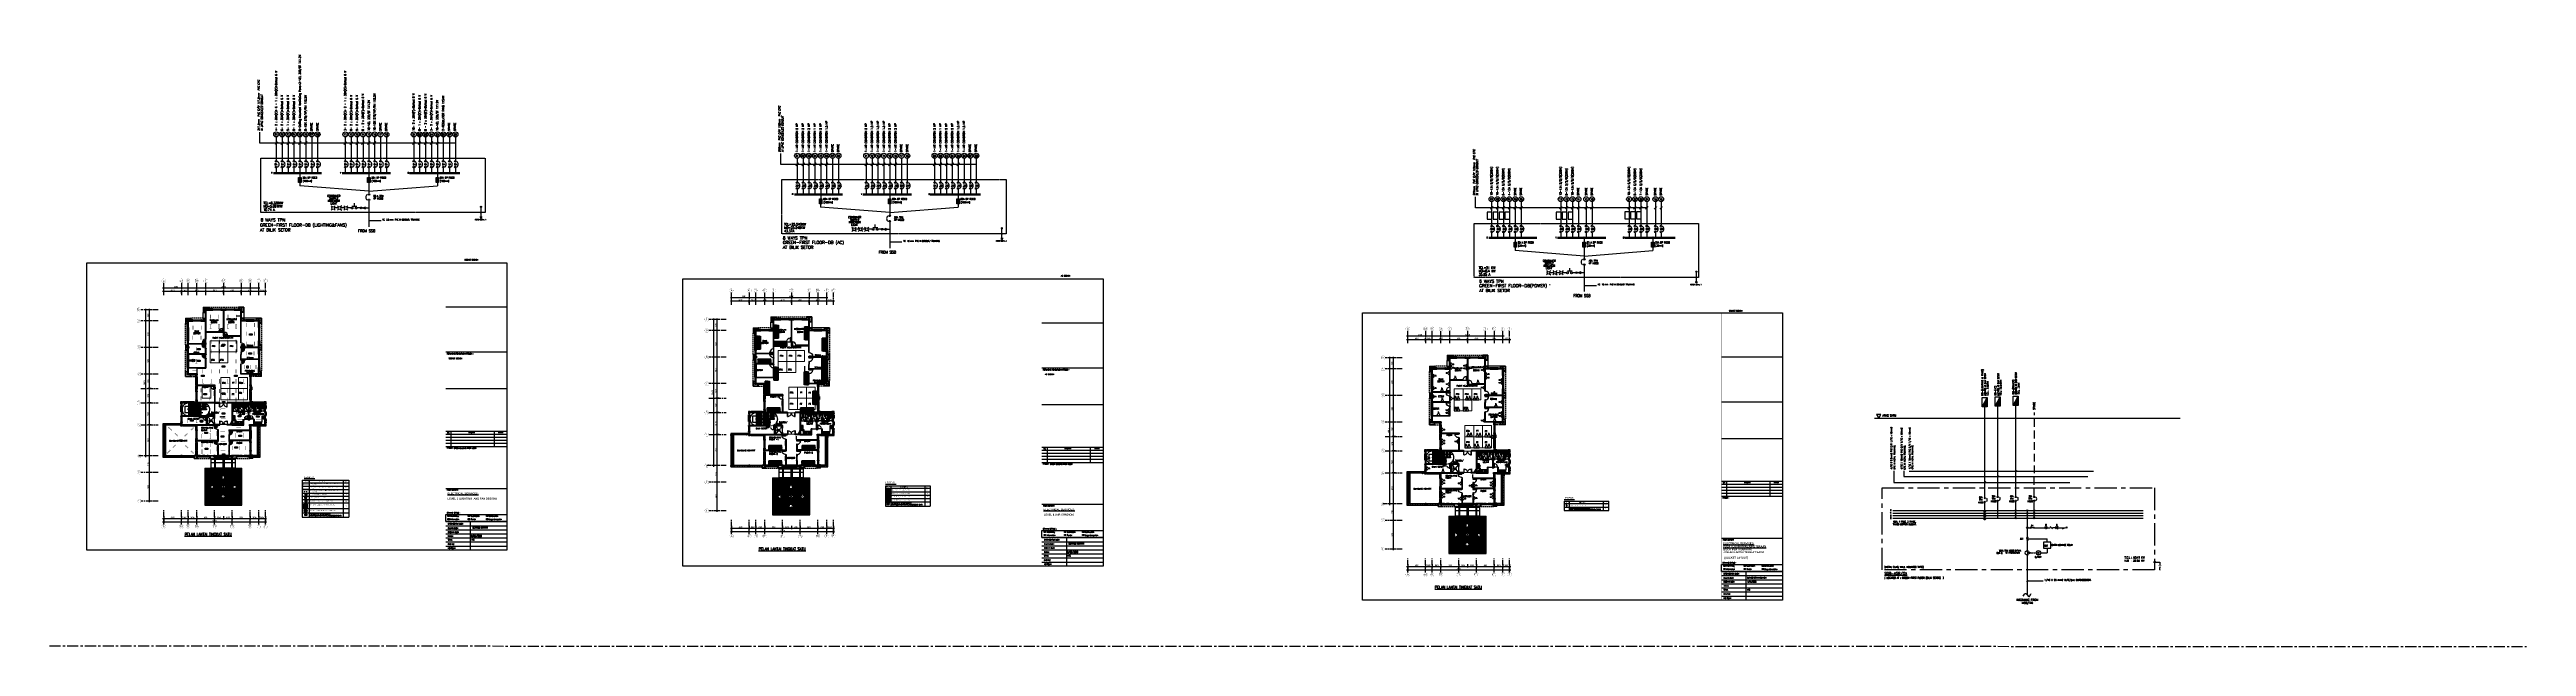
# Model space of a CAD drawing. Header units: inches. Extents: x -85907952 to 802144, y 988801 to 3125513.
# Drawn here: x 242775 to 802144, y 988801 to 1123571 of the extents above; entities outside this region: 6.
import ezdxf
from ezdxf.enums import TextEntityAlignment as Align

# ---------------------------------------------------------------- set-up
doc = ezdxf.new("R2010")
doc.units = ezdxf.units.IN
doc.header["$MEASUREMENT"] = 0
for name, pattern in [('CENTER', [2, 1.25, -0.25, 0.25, -0.25]), ('CENTER2', [1.125, 0.75, -0.125, 0.125, -0.125]), ('CENTERX2', [4, 2.5, -0.5, 0.5, -0.5]), ('DASHDOT', [1, 0.5, -0.25, 0, -0.25]), ('DASHED', [0.75, 0.5, -0.25]), ('DASHED2', [0.375, 0.25, -0.125]), ('HIDDEN', [0.375, 0.25, -0.125])]:
    doc.linetypes.add(name, pattern=pattern)
for name, color, linetype in [('$_KOD', 7, 'Continuous'), ('9', 7, 'Continuous'), ('A-TXTBOMBA', 7, 'Continuous'), ('area', 3, 'Continuous'), ('BANGUNAN', 4, 'Continuous'), ('DIM', 4, 'Continuous'), ('dmension', 4, 'Continuous'), ('DOOR', 2, 'Continuous'), ('DOWNPIPE', 8, 'Continuous'), ('DR', 9, 'Continuous'), ('dxt_text', 4, 'Continuous'), ('E-DB', 1, 'Continuous'), ('E-LIGHT', 4, 'Continuous'), ('E-SCHEM', 7, 'Continuous'), ('Edges', 7, 'Continuous'), ('eLAMPU', 7, 'Continuous'), ('ELECT', 6, 'Continuous'), ('elk_LAMPU', 6, 'Continuous'), ('elv', 7, 'Continuous'), ('FF-TEXT', 7, 'Continuous'), ('FITTING', 8, 'Continuous'), ('FIXT', 8, 'Continuous'), ('GRID', 8, 'CENTER2'), ('GRID-TEXT', 8, 'Continuous'), ('L4', 5, 'Continuous'), ('lamb(new)', 5, 'Continuous'), ('LAMPU', 7, 'Continuous'), ('LIGHT', 4, 'Continuous'), ('LW', 2, 'Continuous'), ('LWALL', 8, 'Continuous'), ('LYT', 7, 'Continuous'), ('MIRROR', 8, 'Continuous'), ('ORIGIN', 8, 'Continuous'), ('partition', 8, 'Continuous'), ('ROOF', 2, 'Continuous'), ('SAN', 8, 'Continuous'), ('SANITARY', 8, 'Continuous'), ('SCHEM', 7, 'Continuous'), ('stair', 8, 'Continuous'), ('t.block', 4, 'Continuous'), ('TB', 8, 'Continuous'), ('TEL', 3, 'Continuous'), ('TEXT', 2, 'Continuous'), ('ventilation', 4, 'Continuous'), ('WALL', 1, 'Continuous'), ('WC', 15, 'Continuous'), ('WIN', 9, 'Continuous')]:
    doc.layers.add(name, color=color, linetype=linetype)
for name, color, linetype, lineweight in [('1', 8, 'Continuous', 9), ('BOMBA', 22, 'Continuous', 25), ('COLUMN', 8, 'Continuous', 30), ('CORRIDOR', 8, 'Continuous', 20), ('HATCH', 8, 'Continuous', 25), ('t3', 8, 'Continuous', 25)]:
    doc.layers.add(name, color=color, linetype=linetype, lineweight=lineweight)
doc.layers.get('E-LIGHT').off()
doc.layers.get('elk_LAMPU').off()
doc.styles.add('230', font='ROMANS.SHX', dxfattribs={"height": 230})
doc.styles.add('300', font='ROMANS', dxfattribs={"width": 0.75, "height": 300})
doc.styles.add('400', font='ROMANS.shx', dxfattribs={"width": 0.8, "height": 4})
doc.styles.add('ARIAL', font='romans.shx', dxfattribs={"height": 2})
doc.styles.add('ARIAL2', font='arial.ttf', dxfattribs={"height": 200})
doc.styles.add('DIM', font='dim', dxfattribs={"width": 0.75})
doc.styles.add('ITALICC', font='ITALICC.SHX', dxfattribs={"width": 0.7})
doc.styles.add('LAILA', font='romans.shx', dxfattribs={"width": 0.85})
doc.styles.add('ROMANC', font='ROMANC', dxfattribs={"width": 0.8, "height": 250})
doc.styles.add('ROMAND', font='ROMAND', dxfattribs={"width": 0.75, "height": 600})
doc.styles.add('ROMANS', font='ROMANS', dxfattribs={"width": 0.7})
doc.styles.add('SANSSERIF', font='SAS_____.pfb', dxfattribs={"width": 0.7, "height": 700})
doc.styles.add('SANSSERIFBOLD', font='SASB____.PFB', dxfattribs={"height": 1200})
doc.styles.add('SIMPLEX', font='simplex.shx', dxfattribs={"width": 0.8})
doc.styles.add('STYLE1', font='ISOCP.SHX')
doc.styles.add('style2', font='sanssb__.ttf', dxfattribs={"height": 1200})
doc.styles.add('TEXT25', font='SIMPLEX.shx', dxfattribs={"width": 0.7, "height": 62.5})
doc.styles.add('VERDANA1000', font='romand.shx', dxfattribs={"height": 1000})

# ---------------------------------------------------------------- blocks, each defined once
blk = doc.blocks.new('AW30')
at = {"layer": 'WALL'}
for points in [[(-2473393, -914141), (-2473243, -914141), (-2473243, -913866), (-2473393, -913866)], [(-2472643, -914141), (-2472493, -914141), (-2472493, -913866), (-2472643, -913866)]]:
    blk.add_lwpolyline(points, close=True, dxfattribs=at)
at = {"layer": 'WIN', "color": 1}
for p, q in [((-2473243, -913866), (-2472643, -913866)), ((-2473218, -914016), (-2472643, -914016)), ((-2473193, -913941), (-2472693, -913941))]:
    blk.add_line(p, q, dxfattribs=at)
at = {"layer": 'WIN', "color": 2}
blk.add_line((-2473243, -914141), (-2472643, -914141), dxfattribs=at)
at = {"layer": 'WIN', "color": 1}
for points in [[(-2473243, -914016), (-2473193, -914016), (-2473193, -913866), (-2473243, -913866)], [(-2472693, -914016), (-2472643, -914016), (-2472643, -913866), (-2472693, -913866)]]:
    blk.add_lwpolyline(points, close=True, dxfattribs=at)
blk = doc.blocks.new('Dp750')
at = {"layer": 'DOOR', "color": 1}
for p, q in [((0, 150), (0, 0)), ((0, 150), (0, 0)), ((750, 150), (750, 0)), ((750, 150), (750, 0))]:
    blk.add_line(p, q, dxfattribs=at)
at = {"layer": 'DOOR'}
for p, q in [((0, 150), (35, 150)), ((0, 0), (35, 0)), ((35, 150), (35, 100)), ((35, 100), (50, 100)), ((35, 50), (50, 50)), ((35, 50), (35, 0)), ((50, 100), (50, 50)), ((700, 100), (700, 50)), ((700, 100), (715, 100)), ((700, 50), (715, 50)), ((715, 150), (750, 150)), ((715, 150), (715, 100)), ((715, 50), (715, 0)), ((715, 0), (750, 0))]:
    blk.add_line(p, q, dxfattribs=at)
blk.add_lwpolyline([(35, 150), (35, 830), (85, 830), (85, 150)], close=True, dxfattribs=at)
at = {"layer": 'DOOR', "color": 9, "linetype": 'DASHED', "ltscale": 100}
blk.add_arc((35, 150), 680, 360, 85.78327, dxfattribs=at)
blk = doc.blocks.new('WW')
at = {"layer": 'WALL'}
for points in [[(-2476669, -906963), (-2476669, -907113), (-2476969, -907113), (-2476969, -906963)], [(-2476669, -908313), (-2476669, -908463), (-2476969, -908463), (-2476969, -908313)]]:
    blk.add_lwpolyline(points, close=True, dxfattribs=at)
at = {"layer": 'WIN', "color": 2}
blk.add_line((-2476969, -907113), (-2476969, -908313), dxfattribs=at)
at = {"layer": 'WIN'}
for p, q in [((-2476819, -908313), (-2476819, -907113)), ((-2476744, -907163), (-2476744, -907688)), ((-2476744, -907738), (-2476744, -908263)), ((-2476669, -908313), (-2476669, -907113))]:
    blk.add_line(p, q, dxfattribs=at)
for points in [[(-2476819, -907113), (-2476819, -907163), (-2476669, -907163), (-2476669, -907113)], [(-2476819, -907688), (-2476819, -907738), (-2476669, -907738), (-2476669, -907688)], [(-2476819, -908263), (-2476819, -908313), (-2476669, -908313), (-2476669, -908263)]]:
    blk.add_lwpolyline(points, close=True, dxfattribs=at)
blk = doc.blocks.new('GF')
at = {"layer": 'WALL'}
for points in [[(-2478464, -901233), (-2478464, -901383), (-2478764, -901383), (-2478764, -901233)], [(-2478464, -902583), (-2478464, -902733), (-2478764, -902733), (-2478764, -902583)]]:
    blk.add_lwpolyline(points, close=True, dxfattribs=at)
at = {"layer": 'WIN'}
for p, q in [((-2478764, -902583), (-2478764, -901383)), ((-2478689, -901433), (-2478689, -901958)), ((-2478689, -902008), (-2478689, -902533)), ((-2478614, -902583), (-2478614, -901383))]:
    blk.add_line(p, q, dxfattribs=at)
at = {"layer": 'WIN', "color": 2}
blk.add_line((-2478464, -901383), (-2478464, -902583), dxfattribs=at)
at = {"layer": 'WIN'}
for points in [[(-2478764, -901383), (-2478764, -901433), (-2478614, -901433), (-2478614, -901383)], [(-2478764, -901958), (-2478764, -902008), (-2478614, -902008), (-2478614, -901958)], [(-2478764, -902533), (-2478764, -902583), (-2478614, -902583), (-2478614, -902533)]]:
    blk.add_lwpolyline(points, close=True, dxfattribs=at)
blk = doc.blocks.new('TAB')
at = {"layer": 'FIXT'}
for p, q in [((-186, 13), (-70, 22)), ((-186, -13), (-186, 13)), ((-120, 5), (-120, -5)), ((-80, 10), (-115, 10)), ((-70, 55), (-70, 20)), ((-55, 60), (-65, 60)), ((-50, 55), (-50, 20)), ((-50, 24), (-46, 24)), ((-5, 10), (-40, 10)), ((0, 5), (0, -5)), ((-186, -13), (-70, -22)), ((-80, -10), (-115, -10)), ((-70, -20), (-70, -55)), ((-55, -60), (-65, -60)), ((-50, -20), (-50, -55)), ((-50, -24), (-46, -24)), ((-5, -10), (-40, -10))]:
    blk.add_line(p, q, dxfattribs=at)
for centre, radius, start, end in [((-115, 5), 5, 90, 180), ((-80, 20), 10, 270, 0), ((-65, 55), 5, 90, 180), ((-55, 55), 5, 0, 90), ((-40, 20), 10, 180, 270), ((-46, 0), 24.2, 24.443335, 90), ((-5, 5), 5, 0, 90), ((-115, -5), 5, 180, 270), ((-80, -20), 10, 0, 90), ((-65, -55), 5, 180, 270), ((-55, -55), 5, 270, 0), ((-40, -20), 10, 90, 180), ((-46, 0), 24.2, 270, 335.556665), ((-5, -5), 5, 270, 0)]:
    blk.add_arc(centre, radius, start, end, dxfattribs=at)
blk = doc.blocks.new('TAP1-P')
at = {"layer": 'FIXT', "rotation": 90}
blk.add_blockref('TAB', (0, 0), dxfattribs=at)
blk = doc.blocks.new('TAP(C)')
at = {"layer": 'WALL', "xscale": -0.599999999973992, "yscale": 0.5999999999767169, "zscale": 0.5999999999999999, "rotation": 269.9999000484524}
blk.add_blockref('TAP1-P', (0, 0), dxfattribs=at)
blk = doc.blocks.new('*X98')
at = {"color": 0}
for p, q in [((89.85, 61.2), (89.9, 61.25)), ((89.85, 61.22), (89.88, 61.25)), ((89.9, 61.17), (89.85, 61.22)), ((89.89, 61.17), (89.85, 61.2)), ((89.86, 61.19), (89.91, 61.24)), ((89.92, 61.17), (89.86, 61.23)), ((89.93, 61.18), (89.87, 61.24)), ((89.87, 61.18), (89.92, 61.23)), ((89.93, 61.2), (89.88, 61.24)), ((89.88, 61.17), (89.93, 61.22)), ((89.89, 61.17), (89.93, 61.21)), ((89.93, 61.21), (89.9, 61.25))]:
    blk.add_line(p, q, dxfattribs=at)
blk = doc.blocks.new('ZPO')
at = {"layer": 'ORIGIN'}
for p, q in [((-20, 20), (-20, -20)), ((-20, 20), (20, -20)), ((-20, -20), (20, 20)), ((20, -20), (20, 20))]:
    blk.add_line(p, q, dxfattribs=at)
blk = doc.blocks.new('Dp900')
at = {"layer": 'DOOR', "color": 4}
for p, q in [((35, 150), (0, 150)), ((0, 0), (35, 0)), ((35, 150), (35, 100)), ((50, 100), (35, 100)), ((50, 50), (35, 50)), ((35, 50), (35, 0)), ((50, 100), (50, 50)), ((850, 100), (850, 50)), ((865, 100), (850, 100)), ((865, 50), (850, 50)), ((900, 150), (865, 150)), ((865, 150), (865, 100)), ((865, 50), (865, 0)), ((865, 0), (900, 0))]:
    blk.add_line(p, q, dxfattribs=at)
at = {"layer": 'DOOR', "color": 1}
for p, q in [((0, 150), (0, 0)), ((0, 150), (0, 0)), ((900, 150), (900, 0)), ((900, 150), (900, 0))]:
    blk.add_line(p, q, dxfattribs=at)
at = {"layer": 'DOOR'}
blk.add_lwpolyline([(35, 150), (35, 980), (85, 980), (85, 150)], close=True, dxfattribs=at)
at = {"layer": 'DOOR', "color": 9, "linetype": 'DASHED', "ltscale": 100}
blk.add_arc((35, 150), 830, 360, 86.54636, dxfattribs=at)
blk = doc.blocks.new('W22')
at = {"layer": 'LW', "color": 2}
blk.add_line((-2456199, -908621), (-2456199, -908021), dxfattribs=at)
at = {"layer": 'WALL'}
for points in [[(-2456499, -908021), (-2456499, -907871), (-2456199, -907871), (-2456199, -908021)], [(-2456499, -908771), (-2456499, -908621), (-2456199, -908621), (-2456199, -908771)]]:
    blk.add_lwpolyline(points, close=True, dxfattribs=at)
at = {"layer": 'WIN'}
blk.add_line((-2456499, -908571), (-2456349, -908571), dxfattribs=at)
at = {"layer": 'WIN', "linetype": 'HIDDEN', "ltscale": 600}
blk.add_line((-2456424, -908571), (-2456424, -908071), dxfattribs=at)
at = {"layer": 'WIN'}
blk.add_lwpolyline([(-2456349, -908021), (-2456349, -908621), (-2456499, -908621), (-2456499, -908021)], dxfattribs=at)
blk.add_lwpolyline([(-2456349, -908071), (-2456349, -908021), (-2456499, -908021), (-2456499, -908071)], close=True, dxfattribs=at)
blk = doc.blocks.new('dr16')
at = {"layer": 'DOOR', "color": 1}
blk.add_line((-2409712, -909071), (-2409602, -909071), dxfattribs=at)
for points in [[(-2410511, -909831), (-2409712, -909831), (-2409712, -909871), (-2410511, -909871)], [(-2409712, -909071), (-2409602, -909071), (-2409602, -909021), (-2409712, -909021)], [(-2409712, -909921), (-2409602, -909921), (-2409602, -909871), (-2409712, -909871)]]:
    blk.add_lwpolyline(points, close=True, dxfattribs=at)
at = {"layer": 'DOOR', "color": 9}
blk.add_arc((-2409712, -909871), 800, 90, 177.13402, dxfattribs=at)
blk = doc.blocks.new('A$C64615766')
at = {"layer": 'CORRIDOR', "color": 2}
blk.add_line((1722, 823), (78, 823), dxfattribs=at)
at = {"layer": 'DR', "color": 3}
for p, q in [((0, 823), (0, 973)), ((1800, 823), (1800, 973))]:
    blk.add_line(p, q, dxfattribs=at)
at = {"layer": 'DR'}
for p, q in [((37, 823), (78, 823)), ((37, 1), (37, 823)), ((37, 748), (78, 748)), ((78, 0), (78, 823)), ((1762, 823), (1722, 823)), ((1722, 0), (1722, 823)), ((1762, 748), (1722, 748)), ((1762, 1), (1762, 823))]:
    blk.add_line(p, q, dxfattribs=at)
for points in [[(0, 973), (37, 973), (37, 933), (50, 933), (50, 863), (37, 863), (37, 823), (0, 823)], [(1800, 973), (1762, 973), (1762, 933), (1750, 933), (1750, 863), (1762, 863), (1762, 823), (1800, 823)]]:
    blk.add_lwpolyline(points, dxfattribs=at)
at = {"layer": 'DR', "color": 8}
for centre, start, end in [((78, 823), 267.21257, 0.00009), ((1722, 823), 179.99991, 272.78743)]:
    blk.add_arc(centre, 822, start, end, dxfattribs=at)
blk = doc.blocks.new('Ef')
at = {"layer": 'LIGHT'}
for p, q in [((-291, -23), (-291, 17)), ((-214, -80), (231, 74)), ((-214, 74), (231, -80)), ((309, 17), (309, -23))]:
    blk.add_line(p, q, dxfattribs=at)
at = {"layer": 'LIGHT', "color": 7}
blk.add_line((4, 348), (4, 102), dxfattribs=at)
at = {"layer": 'LIGHT'}
for centre, start, end in [((-231, 17), 72.63179, 180), ((249, 17), 0, 107.36821), ((-231, -23), 180, 287.36821), ((249, -23), 252.63179, 0)]:
    blk.add_arc(centre, 60, start, end, dxfattribs=at)
at = {"layer": 'LIGHT', "color": 7}
blk.add_solid([(-30, 348), (37, 348), (4, 548)], dxfattribs=at)
blk = doc.blocks.new('emergency light R')
at = {"layer": 'LAMPU', "color": 6, "linetype": 'Continuous'}
for p, q in [((0, 5), (0, 248)), ((0, 248), (459, 248)), ((459, 5), (0, 5)), ((459, 248), (459, 5))]:
    blk.add_line(p, q, dxfattribs=at)
at = {"layer": 'LAMPU', "color": 6, "linetype": 'Continuous', "style": 'SANSSERIF'}
blk.add_text('EL', height=153.8, dxfattribs=at).set_placement((97, 50))
blk = doc.blocks.new('YBS 118')
at = {"layer": 'lamb(new)'}
for p, q in [((86608002, -1196899), (86608002, -1196643)), ((86608612, -1196899), (86608612, -1196643))]:
    blk.add_line(p, q, dxfattribs=at)
for points, const_width in [([(86608612, -1196771), (86608002, -1196771)], 50.8), ([(86608002, -1196899), (86608002, -1196643)], 10.2), ([(86608612, -1196899), (86608612, -1196643)], 10.2)]:
    blk.add_lwpolyline(points, dxfattribs=dict(at, const_width=const_width))
blk = doc.blocks.new('EXITE')
at = {"layer": 'A-TXTBOMBA', "color": 3}
blk.add_lwpolyline([(86607836, -1196697), (86607300, -1196697), (86607300, -1196967), (86607836, -1196967)], close=True, dxfattribs=at)
at = {"layer": 'A-TXTBOMBA', "color": 3, "style": 'ARIAL'}
blk.add_text('K', height=165, dxfattribs=at).set_placement((86607491, -1196907))
blk = doc.blocks.new('Elight')
at = {"layer": 'A-TXTBOMBA', "color": 6}
blk.add_lwpolyline([(86606267, -1196730), (86605731, -1196730), (86605731, -1197001), (86606267, -1197001)], close=True, dxfattribs=at)
at = {"layer": 'A-TXTBOMBA', "color": 6, "style": 'ARIAL'}
blk.add_text('EL', height=164.8, dxfattribs=at).set_placement((86605850, -1196940))
blk = doc.blocks.new('eexit')
at = {"layer": 'A-TXTBOMBA', "color": 3}
blk.add_lwpolyline([(86700150, -1205751), (86699614, -1205751), (86699614, -1206022), (86700150, -1206022)], close=True, dxfattribs=at)
at = {"layer": 'eLAMPU', "color": 3, "linetype": 'Continuous'}
for p, q in [((86700015, -1206171), (86699748, -1206171)), ((86699882, -1206011), (86699882, -1206171))]:
    blk.add_line(p, q, dxfattribs=at)
at = {"layer": 'A-TXTBOMBA', "color": 3, "style": 'ARIAL'}
blk.add_text('K', height=165, dxfattribs=at).set_placement((86699817, -1205977))
blk = doc.blocks.new('Exhaust Fan 8-Inch fr')
at = {"layer": 'Edges'}
for p, q in [((-5.9, 7.3), (5.9, 7.3)), ((-5.9, -4.5), (-5.9, 7.3)), ((-5.1, 6.1), (-5.1, 6.5)), ((-5.1, 6.5), (5.1, 6.5)), ((5.1, 6.1), (-5.1, 6.1)), ((-5.1, 5.3), (-5.1, 5.7)), ((-5.1, 5.7), (-0.3, 5.7)), ((-1.8, 5.3), (-5.1, 5.3)), ((-5.1, 4.4), (-5.1, 4.8)), ((-5.1, 4.8), (-2.5, 4.8)), ((-3, 4.4), (-5.1, 4.4)), ((-5.1, 3.6), (-5.1, 4)), ((-5.1, 4), (-3.4, 4)), ((-3.7, 3.6), (-5.1, 3.6)), ((-5.1, 2.8), (-5.1, 3.2)), ((-5.1, 3.2), (-3.9, 3.2)), ((-4.1, 2.8), (-5.1, 2.8)), ((-5.1, 2), (-5.1, 2.4)), ((-5.1, 2.4), (-4.2, 2.4)), ((-4.3, 2), (-5.1, 2)), ((-5.1, 1.1), (-5.1, 1.5)), ((-5.1, 1.5), (-4.3, 1.5)), ((-4.3, 1.1), (-5.1, 1.1)), ((-5.1, 0.3), (-5.1, 0.7)), ((-5.1, 0.7), (-4.2, 0.7)), ((-4.2, 0.3), (-5.1, 0.3)), ((-4.2, 2.2), (-4.3, 2)), ((-4.2, 2), (-4.3, 2)), ((-4.3, 1.5), (-4.3, 1.1)), ((-4.3, 1.5), (-4.3, 1.4)), ((-4.3, 1.5), (-4.3, 1.5)), ((-4.3, 1.5), (-4.2, 1.5)), ((-4.3, 1.4), (-4.3, 1.1)), ((-2.3, 1.1), (-4.3, 1.1)), ((-4.3, 1.1), (-4.3, 1.1)), ((-4.2, 2.4), (-4.2, 2.2)), ((-4.2, 2.4), (-1.9, 2.4)), ((-4.2, 2), (-4.2, 2.2)), ((-1.6, 2), (-4.2, 2)), ((-4.2, 1.5), (-4.2, 1.5)), ((-4.2, 1.5), (-1.4, 1.5)), ((-4.2, 1.5), (-1.4, 1.5)), ((-4.2, 0.7), (-4.2, 0.5)), ((-4.2, 0.7), (-3, 0.7)), ((-4.2, 0.6), (-3.2, 0.6)), ((-4.2, 0.5), (-4.2, 0.6)), ((-4.2, 0.5), (-4.2, 0.3)), ((-3.5, 0.3), (-4.2, 0.3)), ((-3.9, 3.2), (-4.1, 2.8)), ((-2.2, 2.8), (-4.1, 2.8)), ((-3.9, 3.2), (-2.4, 3.2)), ((-3.4, 4), (-3.7, 3.6)), ((-2.7, 3.6), (-3.7, 3.6)), ((-3.4, 0.5), (-3.5, 0.3)), ((-0.3, 0.3), (-3.5, 0.3)), ((-3.4, 4), (-2.7, 4)), ((-3.4, 0.5), (-3.2, 0.6)), ((-3.2, 0.6), (-3, 0.7)), ((-2.5, 4.8), (-3, 4.4)), ((-2.5, 4.4), (-3, 4.4)), ((-3, 0.7), (-0.3, 0.7)), ((-2.7, 3.7), (-2.7, 4)), ((-2.7, 3.7), (-2.7, 4)), ((-2.7, 4), (-2.7, 4)), ((-2.7, 4), (-0.5, 4)), ((-2.7, 3.6), (-2.7, 3.7)), ((-2.7, 3.7), (-2.7, 3.7)), ((-2.6, 3.6), (-2.7, 3.7)), ((-2.6, 3.6), (-2.7, 3.6)), ((-0.2, 3.6), (-2.6, 3.6)), ((-2.5, 4.5), (-1.9, 4.8)), ((-2.5, 4.8), (-1.9, 4.8)), ((-2.5, 4.4), (-2.5, 4.5)), ((-2.5, 4.4), (-2.5, 4.5)), ((-2.5, 4.5), (-2.5, 4.5)), ((-2.5, 4.4), (-2.5, 4.4)), ((-0.7, 4.4), (-2.5, 4.4)), ((-2.2, 2.8), (-2.4, 3.2)), ((-2.2, 2.8), (-2.4, 3.2)), ((-2.4, 3.2), (-2.4, 3.2)), ((-2.4, 3.2), (0, 3.2)), ((-2.3, 1.1), (-1.7, 1.5)), ((-0.6, 1.1), (-2.3, 1.1)), ((-2.2, 2.8), (-2.2, 2.8)), ((0.1, 2.8), (-2.2, 2.8)), ((-1.9, 4.8), (-1, 4.8)), ((-1.8, 2.1), (-1.9, 2.4)), ((-1.8, 2.1), (-1.9, 2.4)), ((-1.9, 2.4), (-1.9, 2.4)), ((-1.9, 2.4), (0.1, 2.4)), ((-1.4, 5.4), (-1.8, 5.3)), ((-1.4, 5.3), (-1.8, 5.3)), ((-1.8, 2.1), (-1.6, 2)), ((-1.8, 2.1), (-1.8, 2.1)), ((-1.8, 2.1), (-1.6, 2)), ((-1.7, 1.5), (-1.4, 1.5)), ((-1.6, 2), (-1.6, 2)), ((-0.3, 2), (-1.6, 2)), ((-1.1, 5.5), (-1.4, 5.4)), ((-1.4, 5.4), (-1.4, 5.3)), ((-1, 5.3), (-1.4, 5.3)), ((-1.4, 1.5), (-1.4, 1.5)), ((-1.4, 1.5), (-1.3, 1.5)), ((-1.4, 1.5), (-1.4, 1.5)), ((-1.4, 1.5), (-1.3, 1.5)), ((-1.3, 1.5), (-1.1, 1.5)), ((-1, 5.6), (-1.1, 5.5)), ((-1.1, 1.5), (-1.1, 1.5)), ((-1.1, 1.5), (-1.1, 1.5)), ((-1.1, 1.5), (-0.7, 1.4)), ((-1.1, 1.5), (-0.7, 1.5)), ((-1.1, 1.5), (-1.1, 1.5)), ((-0.3, 5.7), (-1, 5.6)), ((-1, 5.6), (-1, 5.3)), ((1, 5.3), (-1, 5.3)), ((-0.9, 4.8), (-1, 4.8)), ((-1, 4.8), (1, 4.8)), ((-0.9, 4.8), (-0.7, 4.4)), ((1, 4.4), (-0.7, 4.4)), ((-0.7, 1.4), (-0.7, 1.5)), ((-0.7, 1.5), (0.6, 1.5)), ((-0.7, 1.4), (-0.7, 1.4)), ((-0.7, 1.3), (-0.7, 1.4)), ((-0.7, 1.4), (-0.7, 1.4)), ((-0.6, 1.1), (-0.7, 1.3)), ((0.6, 1.1), (-0.6, 1.1)), ((-0.5, 4), (-0.2, 3.6)), ((-0.5, 4), (1, 4)), ((-0.3, 5.7), (0.3, 5.7)), ((-0.3, 2), (-0.3, 2)), ((-0.3, 2), (-0.2, 2)), ((0.3, 2), (-0.3, 2)), ((-0.2, 0.6), (-0.3, 0.7)), ((-0.2, 0.6), (-0.3, 0.7)), ((-0.3, 0.7), (-0.3, 0.7)), ((-0.3, 0.7), (0, 0.7)), ((-0.3, 0.3), (-0.2, 0.6)), ((-0.3, 0.4), (-0.2, 0.6)), ((-0.3, 0.4), (-0.1, 0.3)), ((-0.3, 0.3), (-0.3, 0.4)), ((-0.1, 0.3), (-0.3, 0.3)), ((-0.3, 0.3), (-0.3, 0.3)), ((1, 3.6), (-0.2, 3.6)), ((-0.2, 2), (-0.1, 2.1)), ((-0.2, 0.6), (-0.2, 0.6)), ((0, 2.1), (-0.1, 2.1)), ((-0.1, 2.1), (0, 2.1)), ((-0.1, 0.3), (0, 0.7)), ((-0.1, 0.3), (0, 0.7)), ((-0.1, 0.3), (-0.1, 0.3)), ((-0.1, 0.3), (-0.1, 0.3)), ((2, 0.3), (-0.1, 0.3)), ((0, 3.2), (0, 3.1)), ((0, 3.2), (0.6, 3.2)), ((0, 3.1), (0.1, 2.8)), ((0.1, 2.4), (0, 2.1)), ((0, 2.1), (0.2, 2)), ((0, 0.7), (0, 0.7)), ((0, 0.7), (0, 0.7)), ((0, 0.7), (0, 0.7)), ((0, 0.7), (0, 0.7)), ((0, 0.7), (1.7, 0.7)), ((0.3, 2.8), (0.1, 2.8)), ((0.1, 2.4), (0.2, 2.4)), ((0.2, 2.4), (0.2, 2.3)), ((0.2, 2.4), (3.3, 2.4)), ((0.2, 2.3), (0.2, 2)), ((0.2, 2), (0.2, 2)), ((0.2, 2), (0.3, 2)), ((1, 5.6), (0.3, 5.7)), ((0.3, 5.7), (5.1, 5.7)), ((0.6, 3.2), (0.3, 2.8)), ((3.5, 2.8), (0.3, 2.8)), ((2.7, 2), (0.3, 2)), ((0.6, 3.2), (3.5, 3.2)), ((0.7, 1.4), (0.6, 1.5)), ((0.7, 1.4), (0.6, 1.5)), ((0.6, 1.5), (0.6, 1.4)), ((0.6, 1.5), (0.6, 1.5)), ((0.6, 1.5), (0.6, 1.5)), ((0.6, 1.5), (1.9, 1.5)), ((0.6, 1.4), (0.6, 1.2)), ((0.6, 1.2), (0.6, 1.1)), ((0.8, 1.2), (0.6, 1.1)), ((0.6, 1.1), (0.6, 1.1)), ((1, 1.1), (0.6, 1.1)), ((1.2, 1.3), (0.7, 1.4)), ((0.7, 1.4), (0.7, 1.4)), ((1, 1.3), (0.7, 1.4)), ((1, 1.2), (0.8, 1.2)), ((1, 5.6), (1, 5.3)), ((1.1, 5.5), (1, 5.6)), ((1.4, 5.3), (1, 5.3)), ((1, 4.8), (1, 4.4)), ((1, 4.8), (1.4, 4.8)), ((1.4, 4.4), (1, 4.4)), ((1, 4), (1, 3.6)), ((1, 4), (1.4, 4)), ((1.4, 3.6), (1, 3.6)), ((1, 1.2), (1, 1.3)), ((1.2, 1.3), (1, 1.3)), ((1, 1.1), (1, 1.2)), ((1.2, 1.1), (1, 1.1)), ((1.4, 5.4), (1.1, 5.5)), ((1.7, 1.4), (1.2, 1.3)), ((1.2, 1.3), (1.2, 1.3)), ((1.2, 1.3), (1.2, 1.1)), ((1.2, 1.3), (1.2, 1.3)), ((1.4, 1.3), (1.2, 1.3)), ((1.4, 1.1), (1.2, 1.1)), ((1.4, 5.4), (1.4, 5.3)), ((1.8, 5.3), (1.4, 5.4)), ((1.8, 5.3), (1.4, 5.3)), ((1.4, 4.8), (1.4, 4.4)), ((1.4, 4.8), (2.5, 4.8)), ((3, 4.4), (1.4, 4.4)), ((1.4, 4), (1.4, 3.6)), ((1.4, 3.6), (2.1, 4)), ((1.4, 4), (2.1, 4)), ((1.4, 3.6), (1.4, 3.6)), ((3.2, 3.6), (1.4, 3.6)), ((1.7, 1.4), (1.4, 1.3)), ((1.4, 1.3), (1.4, 1.1)), ((4.3, 1.1), (1.4, 1.1)), ((1.9, 1.5), (1.7, 1.4)), ((1.9, 1.5), (1.7, 1.4)), ((1.7, 1.4), (1.7, 1.4)), ((1.7, 0.7), (1.8, 0.6)), ((1.7, 0.7), (4.2, 0.7)), ((5.1, 5.3), (1.8, 5.3)), ((1.8, 0.6), (4.2, 0.6)), ((1.8, 0.6), (2, 0.3)), ((1.9, 1.5), (4.2, 1.5)), ((2, 1.5), (1.9, 1.5)), ((1.9, 1.5), (2, 1.5)), ((2, 1.5), (4.2, 1.5)), ((4.2, 0.3), (2, 0.3)), ((2.1, 4), (2.9, 4)), ((3, 4.4), (2.5, 4.8)), ((2.5, 4.8), (5.1, 4.8)), ((3.3, 2.3), (2.7, 2)), ((3.3, 2.3), (2.7, 2)), ((4.2, 2), (2.7, 2)), ((2.7, 2), (2.7, 2)), ((2.9, 4), (3.1, 3.9)), ((2.9, 4), (3.4, 4)), ((5.1, 4.4), (3, 4.4)), ((3.1, 3.9), (3.2, 3.6)), ((3.7, 3.6), (3.2, 3.6)), ((3.3, 2.3), (3.3, 2.4)), ((3.3, 2.3), (3.3, 2.4)), ((3.3, 2.4), (3.3, 2.4)), ((3.3, 2.4), (4.2, 2.4)), ((3.3, 2.3), (3.3, 2.3)), ((3.7, 3.6), (3.4, 4)), ((3.4, 4), (5.1, 4)), ((3.5, 2.8), (3.5, 3.2)), ((3.5, 3.2), (3.5, 3.1)), ((3.5, 3.2), (3.5, 3.2)), ((3.5, 3.2), (3.9, 3.2)), ((3.5, 2.8), (3.5, 3.1)), ((4.1, 2.8), (3.5, 2.8)), ((3.5, 2.8), (3.5, 2.8)), ((5.1, 3.6), (3.7, 3.6)), ((4.1, 2.8), (3.9, 3.2)), ((3.9, 3.2), (5.1, 3.2)), ((5.1, 2.8), (4.1, 2.8)), ((4.2, 2.3), (4.2, 2.4)), ((4.2, 2.4), (5.1, 2.4)), ((4.2, 2.3), (4.2, 2.3)), ((4.3, 2), (4.2, 2.3)), ((4.2, 2.3), (4.2, 2)), ((4.3, 2), (4.2, 2)), ((4.2, 1.5), (4.2, 1.5)), ((4.2, 1.5), (4.3, 1.5)), ((4.2, 0.4), (4.2, 0.7)), ((4.2, 0.7), (5.1, 0.7)), ((4.2, 0.6), (4.2, 0.4)), ((4.2, 0.3), (4.2, 0.4)), ((5.1, 0.3), (4.2, 0.3)), ((5.1, 2), (4.3, 2)), ((4.3, 1.5), (4.3, 1.1)), ((4.3, 1.4), (4.3, 1.5)), ((4.3, 1.5), (4.3, 1.5)), ((4.3, 1.5), (5.1, 1.5)), ((4.3, 1.1), (4.3, 1.4)), ((5.1, 1.1), (4.3, 1.1)), ((4.3, 1.1), (4.3, 1.1)), ((5.1, 6.5), (5.1, 6.1)), ((5.1, 5.7), (5.1, 5.3)), ((5.1, 4.8), (5.1, 4.4)), ((5.1, 4), (5.1, 3.6)), ((5.1, 3.2), (5.1, 2.8)), ((5.1, 2.4), (5.1, 2)), ((5.1, 1.5), (5.1, 1.1)), ((5.1, 0.7), (5.1, 0.3)), ((5.9, -4.5), (5.9, 7.3)), ((5.2, -4.5), (-5.9, -4.5)), ((-5.1, -0.5), (-5.1, -0.1)), ((-5.1, -0.1), (-4, -0.1)), ((-3.9, -0.5), (-5.1, -0.5)), ((-5.1, -1.3), (-5.1, -0.9)), ((-5.1, -0.9), (-3.6, -0.9)), ((-3.3, -1.3), (-5.1, -1.3)), ((-5.1, -2.2), (-5.1, -1.8)), ((-5.1, -1.8), (-3, -1.8)), ((-2.5, -2.2), (-5.1, -2.2)), ((-5.1, -3), (-5.1, -2.6)), ((-5.1, -2.6), (-1.7, -2.6)), ((5.1, -3), (-5.1, -3)), ((-4, -0.1), (-3.6, -0.1)), ((-4, -0.1), (-4, -0.1)), ((-4, -0.1), (-3.9, -0.5)), ((-4, -0.1), (-3.6, -0.1)), ((-3.4, -0.5), (-3.9, -0.5)), ((-3.6, -0.1), (-3.6, -0.1)), ((-3.6, -0.1), (-3.6, -0.3)), ((-3.6, -0.1), (-0.5, -0.1)), ((-3.6, -0.3), (-3.4, -0.5)), ((-3.6, -0.9), (-3.6, -1)), ((-3.6, -0.9), (-3.2, -0.9)), ((-3.6, -1), (-3.1, -1)), ((-3.6, -1), (-3.3, -1.3)), ((-1, -0.5), (-3.4, -0.5)), ((-2.7, -1.3), (-3.3, -1.3)), ((-3.1, -1), (-3.2, -0.9)), ((-3.2, -0.9), (-1.7, -0.9)), ((-2.7, -1.3), (-3.1, -1)), ((-3.1, -1), (-3.1, -1)), ((-2.7, -1.3), (-3.1, -1)), ((-3.1, -1), (-3.1, -1)), ((-3, -1.8), (-2.5, -2.2)), ((-3, -1.8), (-1.4, -1.8)), ((-2.3, -1.3), (-2.7, -1.3)), ((-2.7, -1.3), (-2.7, -1.3)), ((-2.6, -1.3), (-2.7, -1.3)), ((-2.7, -1.3), (-2.7, -1.3)), ((-2.3, -1.3), (-2.6, -1.3)), ((-1.4, -1.3), (-2.6, -1.3)), ((-1.4, -2.2), (-2.5, -2.2)), ((-1.7, -0.9), (-2.3, -1.3)), ((-1.9, -1), (-2.3, -1.3)), ((-2.3, -1.3), (-2.3, -1.3)), ((-1.7, -0.9), (-1.9, -1)), ((-1.9, -1), (-1.4, -1)), ((-1.7, -0.9), (-1.7, -0.9)), ((-1.7, -0.9), (-1.4, -0.9)), ((-1.7, -2.6), (-1.4, -2.7)), ((-1.7, -2.6), (-1.4, -2.6)), ((-1.4, -0.9), (-1.4, -1)), ((-1.4, -0.9), (-1, -0.9)), ((-1.4, -1), (-1.4, -1.3)), ((-1, -1.3), (-1.4, -1.3)), ((-1.4, -1.8), (-1.4, -2.2)), ((-1.4, -1.8), (-1, -1.8)), ((-1, -2.2), (-1.4, -2.2)), ((-1.4, -2.6), (-1.4, -2.7)), ((-1.4, -2.6), (-1, -2.6)), ((-1.4, -2.7), (-1.1, -2.8)), ((-1.1, -2.8), (-1, -2.8)), ((-0.7, -0.3), (-1, -0.5)), ((-0.7, -0.3), (-1, -0.5)), ((0, -0.5), (-1, -0.5)), ((-1, -0.5), (-1, -0.5)), ((-1, -1.3), (-1, -0.9)), ((-1, -0.9), (0.3, -0.9)), ((0.5, -1.3), (-1, -1.3)), ((-1, -2.2), (-1, -1.8)), ((-1, -1.8), (0.8, -1.8)), ((1, -2.2), (-1, -2.2)), ((-1, -2.8), (-1, -2.6)), ((-1, -2.6), (1, -2.6)), ((-1, -2.8), (0, -3)), ((-0.7, -0.3), (-0.5, -0.1)), ((-0.7, -0.3), (-0.5, -0.1)), ((-0.7, -0.3), (-0.7, -0.3)), ((-0.5, -0.1), (-0.5, -0.1)), ((-0.5, -0.1), (-0.1, -0.1)), ((-0.1, -0.3), (-0.1, -0.1)), ((-0.1, -0.3), (-0.1, -0.1)), ((-0.1, -0.1), (-0.1, -0.1)), ((-0.1, -0.1), (2.2, -0.1)), ((0, -0.5), (-0.1, -0.3)), ((0.1, -0.5), (-0.1, -0.3)), ((-0.1, -0.3), (-0.1, -0.3)), ((0.1, -0.5), (0, -0.5)), ((0, -3), (1, -2.8)), ((2.5, -0.5), (0.1, -0.5)), ((0.5, -1.3), (0.3, -0.9)), ((0.5, -1.3), (0.3, -0.9)), ((0.3, -0.9), (0.3, -0.9)), ((0.3, -0.9), (2.7, -0.9)), ((0.5, -1.3), (0.5, -1.3)), ((2.7, -1.3), (0.5, -1.3)), ((0.9, -2), (0.8, -1.8)), ((0.9, -2), (0.8, -1.8)), ((0.8, -1.8), (0.8, -1.8)), ((0.8, -1.8), (2.3, -1.8)), ((0.9, -2), (0.9, -2)), ((0.9, -2), (1.2, -2.2)), ((0.9, -2), (1, -2.1)), ((1, -2.1), (1, -2.2)), ((1, -2.1), (1.1, -2.2)), ((1.1, -2.2), (1, -2.2)), ((1, -2.6), (1, -2.8)), ((1, -2.6), (1.4, -2.6)), ((1, -2.8), (1.1, -2.8)), ((1.2, -2.2), (1.1, -2.2)), ((1.1, -2.8), (1.4, -2.7)), ((1.5, -2.2), (1.2, -2.2)), ((1.4, -2.6), (1.4, -2.7)), ((1.4, -2.7), (1.7, -2.6)), ((1.4, -2.6), (1.7, -2.6)), ((1.5, -2.2), (1.7, -2.1)), ((1.6, -2.2), (1.5, -2.2)), ((1.6, -2.2), (1.7, -2.1)), ((2.5, -2.2), (1.6, -2.2)), ((2.3, -1.8), (1.7, -2.1)), ((1.7, -2.1), (1.7, -2.1)), ((1.7, -2.6), (5.1, -2.6)), ((2.2, -0.1), (4, -0.1)), ((2.2, -0.1), (2.2, -0.1)), ((2.2, -0.1), (2.5, -0.5)), ((2.2, -0.1), (4, -0.1)), ((2.3, -1.8), (3, -1.8)), ((3.9, -0.5), (2.5, -0.5)), ((2.5, -2.2), (3, -1.8)), ((5.1, -2.2), (2.5, -2.2)), ((2.7, -0.9), (2.7, -1)), ((2.7, -0.9), (3.6, -0.9)), ((2.7, -1), (3.6, -1)), ((2.7, -1), (2.7, -1.3)), ((2.7, -1.3), (2.7, -1.3)), ((3.3, -1.3), (2.7, -1.3)), ((3, -1.8), (5.1, -1.8)), ((3.3, -1.3), (3.6, -1)), ((5.1, -1.3), (3.3, -1.3)), ((3.6, -1), (3.6, -0.9)), ((3.6, -0.9), (5.1, -0.9)), ((3.9, -0.5), (4, -0.1)), ((5.1, -0.5), (3.9, -0.5)), ((4, -0.1), (4, -0.1)), ((4, -0.1), (5.1, -0.1)), ((5.1, -0.1), (5.1, -0.5)), ((5.1, -0.9), (5.1, -1.3)), ((5.1, -1.8), (5.1, -2.2)), ((5.1, -2.6), (5.1, -3)), ((5.2, -4.5), (5.7, -4.5)), ((5.7, -4.5), (5.9, -4.5))]:
    blk.add_line(p, q, dxfattribs=at)
blk = doc.blocks.new('ceiling fan')
at = {"layer": 'ELECT', "color": 6}
for p, q in [((86610809, -1196104), (86611870, -1195043)), ((86610809, -1195043), (86611870, -1196104))]:
    blk.add_line(p, q, dxfattribs=at)
blk.add_circle((86611340, -1195573), 750, dxfattribs=at)
blk = doc.blocks.new('DB')
at = {"layer": 'ELECT', "color": 2}
blk.add_line((253743, 25513), (253288, 25198), dxfattribs=at)
blk.add_lwpolyline([(253288, 25513), (253743, 25513), (253743, 25198), (253288, 25198)], close=True, dxfattribs=at)
blk.add_solid([(253743, 25513), (253743, 25198), (253288, 25198)], dxfattribs=at)
blk = doc.blocks.new('YBC 2X36')
at = {"layer": 'FITTING', "color": 3}
for points, const_width in [([(-610, 63), (610, 63)], 54.6), ([(-610, 201), (-610, -74)], 10.9), ([(-610, 72), (-610, -203)], 10.9), ([(610, 201), (610, -84)], 10.9), ([(610, 72), (610, -203)], 10.9), ([(-610, -66), (610, -66)], 54.6)]:
    blk.add_lwpolyline(points, dxfattribs=dict(at, const_width=const_width))
blk = doc.blocks.new('YBC 1X36')
at = {"layer": 'FITTING', "color": 3}
for points, const_width in [([(-610, 0), (610, 0)], 54.6), ([(-610, 138), (-610, -138)], 10.9), ([(610, 138), (610, -138)], 10.9)]:
    blk.add_lwpolyline(points, dxfattribs=dict(at, const_width=const_width))
blk = doc.blocks.new('Exhaust Fan 15TGQZ')
at = {"xscale": 51.69785126039847, "yscale": 51.69785126039847, "zscale": 51.69785126039847}
blk.add_blockref('Exhaust Fan 8-Inch fr', (-310, -401), dxfattribs=at)
blk = doc.blocks.new('CEILING FAN C W HOOK')
at = {"layer": 'ELECT', "color": 6}
for p, q in [((-530, -530), (-85, -85)), ((-530, -85), (-85, -530))]:
    blk.add_line(p, q, dxfattribs=at)
blk.add_circle((-308, -308), 315, dxfattribs=at)
blk = doc.blocks.new('*X104')
at = {"color": 0}
for p, q in [((89.85, 61.2), (89.9, 61.25)), ((89.85, 61.22), (89.88, 61.25)), ((89.9, 61.17), (89.85, 61.22)), ((89.89, 61.17), (89.85, 61.2)), ((89.86, 61.19), (89.91, 61.24)), ((89.92, 61.17), (89.86, 61.23)), ((89.93, 61.18), (89.87, 61.24)), ((89.87, 61.18), (89.92, 61.23)), ((89.93, 61.2), (89.88, 61.24)), ((89.88, 61.17), (89.93, 61.22)), ((89.89, 61.17), (89.93, 61.21)), ((89.93, 61.21), (89.9, 61.25))]:
    blk.add_line(p, q, dxfattribs=at)
blk = doc.blocks.new('13A SSO 300mm')
at = {"layer": 'ELECT', "color": 6}
for p, q in [((-297, 0), (297, 0)), ((-184, 659), (184, 659)), ((0, 414), (0, 904))]:
    blk.add_line(p, q, dxfattribs=at)
blk.add_arc((0, 116), 297, 336.97635, 203.02365, dxfattribs=at)
blk = doc.blocks.new('SOCKET(in)')
at = {"layer": 'ELECT', "color": 6}
for p, q in [((86605024, -1198269), (86605296, -1198269)), ((86605076, -1197967), (86605244, -1197967)), ((86605160, -1198079), (86605160, -1197854))]:
    blk.add_line(p, q, dxfattribs=at)
blk.add_arc((86605160, -1198216), 136, 336.97635, 203.02365, dxfattribs=at)
blk = doc.blocks.new('*X107')
at = {"color": 0}
for p, q in [((89.85, 61.2), (89.9, 61.25)), ((89.85, 61.22), (89.88, 61.25)), ((89.9, 61.17), (89.85, 61.22)), ((89.89, 61.17), (89.85, 61.2)), ((89.86, 61.19), (89.91, 61.24)), ((89.92, 61.17), (89.86, 61.23)), ((89.93, 61.18), (89.87, 61.24)), ((89.87, 61.18), (89.92, 61.23)), ((89.93, 61.2), (89.88, 61.24)), ((89.88, 61.17), (89.93, 61.22)), ((89.89, 61.17), (89.93, 61.21)), ((89.93, 61.21), (89.9, 61.25))]:
    blk.add_line(p, q, dxfattribs=at)
blk = doc.blocks.new('air con')
at = {"layer": 'Edges'}
for p, q in [((71, 42), (152, 42)), ((71, 42), (71, 41)), ((71, 41), (152, 41)), ((71, 41), (71, 39)), ((152, 39), (71, 39)), ((71, 39), (152, 39)), ((71, 39), (71, 39)), ((71, 37), (71, 39)), ((71, 37), (71, 37)), ((152, 37), (71, 37)), ((71, 37), (71, 37)), ((152, 37), (71, 37)), ((152, 37), (71, 37)), ((71, 36), (71, 37)), ((152, 36), (71, 36)), ((71, 36), (71, 36)), ((152, 36), (71, 36)), ((71, 36), (71, 35)), ((71, 35), (71, 35)), ((152, 35), (71, 35)), ((152, 35), (71, 35)), ((152, 35), (71, 35)), ((71, 35), (71, 35)), ((152, 35), (71, 35)), ((71, 35), (71, 34)), ((71, 35), (71, 35)), ((152, 34), (71, 34)), ((71, 34), (71, 34)), ((71, 34), (71, 34)), ((152, 34), (71, 34)), ((152, 34), (71, 34)), ((71, 34), (71, 33)), ((152, 33), (71, 33)), ((152, 33), (71, 33)), ((152, 33), (71, 33)), ((71, 33), (71, 33)), ((71, 33), (71, 32)), ((71, 33), (71, 33)), ((152, 32), (71, 32)), ((71, 32), (71, 32)), ((152, 32), (71, 32)), ((71, 32), (71, 31)), ((152, 31), (71, 31)), ((71, 31), (71, 31)), ((152, 31), (71, 31)), ((152, 31), (71, 31)), ((71, 31), (71, 30)), ((71, 31), (71, 31)), ((152, 30), (71, 30)), ((152, 30), (71, 30)), ((71, 30), (71, 30)), ((71, 30), (71, 29)), ((152, 30), (71, 30)), ((71, 30), (71, 30)), ((152, 29), (71, 29)), ((71, 29), (71, 29)), ((152, 29), (71, 29)), ((71, 28), (71, 29)), ((152, 28), (71, 28)), ((71, 28), (71, 28)), ((71, 28), (71, 27)), ((152, 28), (71, 28)), ((152, 27), (71, 27)), ((71, 27), (71, 27)), ((71, 27), (71, 26)), ((152, 27), (71, 27)), ((152, 26), (71, 26)), ((71, 26), (71, 26)), ((152, 26), (71, 26)), ((71, 26), (71, 25)), ((152, 25), (71, 25)), ((71, 25), (71, 25)), ((152, 25), (71, 25)), ((71, 25), (71, 24)), ((152, 24), (71, 24)), ((152, 24), (71, 24)), ((71, 24), (71, 24)), ((71, 24), (71, 23)), ((71, 23), (71, 23)), ((152, 23), (71, 23)), ((152, 23), (71, 23)), ((71, 23), (71, 22)), ((152, 22), (71, 22)), ((71, 22), (71, 20)), ((152, 20), (71, 20)), ((71, 20), (71, 19)), ((152, 19), (71, 19)), ((71, 19), (71, 15)), ((77, 15), (71, 15)), ((71, 15), (71, 15)), ((71, 15), (152, 15)), ((73, 21), (74, 21)), ((73, 21), (73, 21)), ((73, 21), (73, 21)), ((73, 21), (74, 21)), ((74, 21), (73, 21)), ((73, 21), (73, 21)), ((73, 21), (73, 21)), ((73, 21), (73, 21)), ((73, 21), (73, 21)), ((73, 21), (73, 21)), ((73, 21), (73, 21)), ((73, 21), (73, 21)), ((73, 21), (73, 21)), ((73, 21), (73, 21)), ((73, 21), (73, 21)), ((74, 21), (73, 21)), ((73, 21), (73, 21)), ((73, 21), (73, 21)), ((73, 21), (74, 21)), ((74, 21), (73, 21)), ((73, 21), (73, 21)), ((73, 21), (73, 21)), ((73, 21), (73, 21)), ((73, 21), (73, 21)), ((73, 21), (73, 21)), ((73, 21), (73, 21)), ((74, 21), (74, 21)), ((74, 21), (74, 21)), ((74, 21), (74, 21)), ((74, 21), (74, 21)), ((74, 21), (74, 21)), ((74, 21), (74, 21)), ((74, 21), (74, 21)), ((74, 21), (74, 21)), ((74, 21), (74, 21)), ((74, 21), (74, 21)), ((74, 21), (74, 21)), ((74, 21), (74, 21)), ((74, 21), (74, 21)), ((74, 21), (74, 21)), ((74, 21), (74, 21)), ((74, 21), (74, 21)), ((74, 21), (74, 21)), ((74, 21), (74, 21)), ((74, 21), (74, 21)), ((74, 21), (74, 21)), ((74, 21), (74, 21)), ((74, 21), (74, 21)), ((74, 21), (74, 21)), ((74, 21), (74, 21)), ((74, 21), (74, 21)), ((74, 21), (74, 21)), ((74, 21), (74, 21)), ((74, 21), (74, 21)), ((74, 21), (74, 21)), ((74, 21), (74, 21)), ((74, 21), (74, 21)), ((74, 21), (74, 21)), ((74, 21), (74, 21)), ((74, 21), (74, 21)), ((74, 21), (74, 21)), ((74, 21), (74, 21)), ((74, 21), (74, 21)), ((74, 21), (74, 21)), ((74, 21), (74, 21)), ((74, 21), (74, 21)), ((74, 21), (74, 21)), ((74, 21), (74, 21)), ((74, 21), (74, 21)), ((74, 21), (74, 21)), ((74, 21), (74, 21)), ((74, 21), (75, 21)), ((75, 21), (74, 21)), ((74, 21), (74, 21)), ((74, 21), (74, 21)), ((75, 21), (75, 21)), ((75, 21), (75, 21)), ((75, 21), (75, 21)), ((75, 21), (75, 21)), ((75, 21), (76, 21)), ((75, 21), (75, 21)), ((75, 21), (75, 21)), ((76, 21), (75, 21)), ((75, 21), (75, 21)), ((75, 21), (75, 21)), ((76, 21), (75, 21)), ((75, 21), (76, 21)), ((76, 21), (76, 21)), ((76, 21), (76, 21)), ((76, 21), (77, 21)), ((76, 21), (76, 21)), ((76, 21), (76, 21)), ((76, 21), (76, 21)), ((77, 21), (76, 21)), ((76, 21), (76, 21)), ((76, 21), (76, 21)), ((76, 21), (76, 21)), ((76, 21), (76, 21)), ((76, 21), (77, 21)), ((77, 21), (76, 21)), ((76, 21), (76, 21)), ((77, 21), (77, 21)), ((77, 21), (77, 21)), ((77, 21), (77, 21)), ((77, 21), (78, 21)), ((77, 21), (77, 21)), ((77, 21), (77, 21)), ((77, 21), (77, 21)), ((77, 21), (77, 21)), ((77, 21), (77, 21)), ((77, 21), (77, 21)), ((77, 21), (77, 21)), ((77, 21), (77, 21)), ((77, 21), (77, 21)), ((77, 21), (77, 21)), ((77, 21), (77, 21)), ((77, 21), (77, 21)), ((77, 21), (77, 21)), ((77, 21), (77, 21)), ((77, 21), (77, 21)), ((77, 21), (77, 21)), ((77, 21), (77, 21)), ((77, 21), (77, 21)), ((77, 21), (77, 21)), ((77, 21), (77, 21)), ((77, 21), (77, 21)), ((77, 21), (77, 21)), ((77, 21), (77, 21)), ((77, 21), (77, 21)), ((77, 21), (77, 21)), ((77, 21), (77, 21)), ((77, 21), (77, 21)), ((77, 21), (77, 21)), ((77, 21), (77, 21)), ((77, 21), (77, 21)), ((77, 21), (77, 21)), ((77, 21), (77, 21)), ((77, 21), (77, 21)), ((78, 21), (77, 21)), ((77, 21), (77, 21)), ((77, 21), (77, 21)), ((77, 21), (77, 21)), ((77, 21), (77, 21)), ((77, 21), (78, 21)), ((78, 21), (77, 21)), ((77, 21), (77, 21)), ((77, 18), (77, 19)), ((77, 15), (77, 19)), ((77, 17), (77, 18)), ((77, 18), (77, 18)), ((77, 18), (77, 18)), ((77, 16), (77, 17)), ((77, 17), (77, 17)), ((77, 17), (77, 17)), ((77, 17), (77, 17)), ((77, 15), (77, 16)), ((77, 16), (77, 16)), ((77, 16), (77, 16)), ((77, 15), (77, 15)), ((77, 15), (77, 15)), ((77, 15), (77, 15)), ((77, 15), (77, 15)), ((77, 15), (77, 15)), ((146, 15), (77, 15)), ((146, 15), (77, 15)), ((77, 15), (77, 15)), ((146, 15), (77, 15)), ((77, 15), (77, 15)), ((77, 15), (77, 15)), ((78, 21), (78, 21)), ((78, 21), (78, 21)), ((78, 21), (78, 21)), ((78, 21), (78, 21)), ((78, 21), (78, 21)), ((78, 21), (78, 21)), ((78, 21), (78, 21)), ((78, 21), (78, 21)), ((78, 21), (78, 21)), ((78, 21), (78, 21)), ((78, 21), (78, 21)), ((78, 21), (78, 21)), ((78, 21), (78, 21)), ((78, 21), (78, 21)), ((78, 21), (78, 21)), ((78, 21), (78, 21)), ((78, 21), (78, 21)), ((78, 21), (78, 21)), ((78, 21), (78, 21)), ((78, 21), (78, 21)), ((78, 21), (78, 21)), ((78, 21), (78, 21)), ((78, 21), (78, 21)), ((78, 21), (78, 21)), ((78, 21), (78, 21)), ((106, 17), (107, 17)), ((107, 17), (106, 17)), ((106, 17), (106, 17)), ((106, 17), (106, 17)), ((106, 17), (106, 17)), ((106, 17), (106, 17)), ((106, 17), (106, 17)), ((106, 17), (106, 17)), ((106, 17), (106, 17)), ((106, 17), (106, 17)), ((106, 17), (106, 17)), ((106, 17), (106, 17)), ((106, 17), (106, 17)), ((106, 17), (106, 17)), ((107, 17), (106, 17)), ((106, 17), (106, 17)), ((106, 17), (106, 17)), ((106, 17), (106, 17)), ((106, 17), (106, 17)), ((106, 17), (106, 17)), ((106, 17), (106, 17)), ((106, 17), (106, 17)), ((106, 17), (106, 17)), ((106, 17), (106, 17)), ((106, 17), (106, 17)), ((106, 17), (106, 17)), ((106, 17), (107, 17)), ((106, 17), (106, 17)), ((106, 17), (106, 17)), ((106, 17), (106, 17)), ((106, 17), (106, 17)), ((106, 17), (106, 17)), ((106, 17), (106, 17)), ((107, 17), (108, 17)), ((107, 17), (108, 17)), ((108, 17), (107, 17)), ((107, 17), (107, 17)), ((107, 17), (107, 17)), ((107, 17), (107, 17)), ((107, 17), (107, 17)), ((107, 17), (107, 17)), ((107, 17), (107, 17)), ((107, 17), (107, 17)), ((107, 17), (107, 17)), ((107, 17), (107, 17)), ((107, 17), (107, 17)), ((107, 17), (107, 17)), ((107, 17), (107, 17)), ((107, 17), (107, 17)), ((107, 17), (107, 17)), ((107, 17), (107, 17)), ((107, 17), (107, 17)), ((107, 17), (107, 17)), ((107, 17), (107, 17)), ((107, 17), (107, 17)), ((107, 17), (107, 17)), ((107, 17), (107, 17)), ((107, 17), (107, 17)), ((107, 17), (107, 17)), ((107, 17), (107, 17)), ((107, 17), (107, 17)), ((107, 17), (107, 17)), ((107, 17), (107, 17)), ((107, 17), (107, 17)), ((107, 17), (107, 17)), ((107, 17), (107, 17)), ((107, 17), (107, 17)), ((107, 17), (107, 17)), ((107, 17), (107, 17)), ((107, 17), (107, 17)), ((107, 17), (107, 17)), ((107, 17), (107, 17)), ((107, 17), (107, 17)), ((107, 17), (107, 17)), ((107, 17), (107, 17)), ((107, 17), (107, 17)), ((107, 17), (107, 17)), ((107, 17), (107, 17)), ((107, 17), (107, 17)), ((107, 17), (107, 17)), ((107, 17), (107, 17)), ((107, 17), (107, 17)), ((107, 17), (107, 17)), ((107, 17), (107, 17)), ((107, 17), (107, 17)), ((107, 17), (107, 17)), ((107, 17), (107, 17)), ((107, 17), (107, 17)), ((107, 17), (107, 17)), ((107, 17), (107, 17)), ((107, 17), (107, 17)), ((107, 17), (107, 17)), ((107, 17), (107, 17)), ((107, 17), (107, 17)), ((107, 17), (107, 17)), ((107, 17), (107, 17)), ((107, 17), (107, 17)), ((107, 17), (107, 17)), ((107, 17), (107, 17)), ((107, 17), (107, 17)), ((107, 17), (107, 17)), ((107, 17), (107, 17)), ((107, 17), (107, 17)), ((107, 17), (107, 17)), ((107, 17), (107, 17)), ((107, 17), (107, 17)), ((107, 17), (107, 17)), ((107, 17), (107, 17)), ((107, 17), (107, 17)), ((107, 17), (107, 17)), ((107, 17), (107, 17)), ((107, 17), (107, 17)), ((107, 17), (107, 17)), ((107, 17), (107, 17)), ((107, 17), (107, 17)), ((107, 17), (107, 17)), ((107, 17), (107, 17)), ((107, 17), (107, 17)), ((107, 17), (107, 17)), ((107, 17), (107, 17)), ((107, 17), (107, 17)), ((107, 17), (107, 17)), ((107, 17), (107, 17)), ((107, 17), (107, 17)), ((107, 17), (107, 17)), ((107, 17), (107, 17)), ((107, 17), (107, 17)), ((107, 17), (107, 17)), ((107, 17), (107, 17)), ((107, 17), (107, 17)), ((107, 17), (107, 17)), ((107, 17), (107, 17)), ((107, 17), (107, 17)), ((107, 17), (107, 17)), ((107, 17), (107, 17)), ((107, 17), (107, 17)), ((107, 17), (107, 17)), ((107, 17), (107, 17)), ((107, 17), (107, 17)), ((107, 17), (107, 17)), ((107, 17), (107, 17)), ((107, 17), (107, 17)), ((107, 17), (107, 17)), ((107, 17), (107, 17)), ((107, 17), (107, 17)), ((107, 17), (107, 17)), ((107, 17), (107, 17)), ((107, 17), (107, 17)), ((107, 17), (107, 17)), ((107, 17), (107, 17)), ((107, 17), (107, 17)), ((107, 17), (107, 17)), ((107, 17), (107, 17)), ((107, 17), (107, 17)), ((107, 17), (107, 17)), ((107, 17), (107, 17)), ((107, 17), (107, 17)), ((107, 17), (107, 17)), ((107, 17), (107, 17)), ((107, 17), (107, 17)), ((107, 17), (107, 17)), ((107, 17), (107, 17)), ((107, 17), (107, 17)), ((107, 17), (107, 17)), ((107, 17), (107, 17)), ((107, 17), (107, 17)), ((107, 17), (107, 17)), ((107, 17), (107, 17)), ((107, 17), (107, 17)), ((107, 17), (107, 17)), ((107, 17), (107, 17)), ((107, 17), (107, 17)), ((107, 17), (107, 17)), ((107, 17), (107, 17)), ((107, 17), (107, 17)), ((107, 17), (107, 17)), ((107, 17), (107, 17)), ((107, 17), (107, 17)), ((107, 17), (107, 17)), ((107, 17), (107, 17)), ((107, 17), (107, 17)), ((107, 17), (107, 17)), ((107, 17), (107, 17)), ((107, 17), (107, 17)), ((107, 17), (107, 17)), ((107, 17), (107, 17)), ((107, 17), (107, 17)), ((107, 17), (107, 17)), ((107, 17), (107, 17)), ((107, 17), (107, 17)), ((107, 17), (107, 17)), ((107, 17), (107, 17)), ((107, 17), (107, 17)), ((107, 17), (107, 17)), ((107, 17), (107, 17)), ((107, 17), (107, 17)), ((107, 17), (107, 17)), ((107, 17), (107, 17)), ((107, 17), (107, 17)), ((107, 17), (107, 17)), ((107, 17), (107, 17)), ((107, 17), (107, 17)), ((107, 17), (107, 17)), ((107, 17), (107, 17)), ((107, 17), (107, 17)), ((107, 17), (107, 17)), ((107, 17), (107, 17)), ((107, 17), (107, 17)), ((107, 17), (107, 17)), ((107, 17), (107, 17)), ((107, 17), (107, 17)), ((107, 17), (107, 17)), ((107, 17), (107, 17)), ((107, 17), (107, 17)), ((107, 17), (107, 17)), ((107, 17), (107, 17)), ((107, 17), (107, 17)), ((107, 17), (107, 17)), ((107, 17), (107, 17)), ((107, 17), (107, 17)), ((107, 17), (107, 17)), ((107, 17), (107, 17)), ((107, 17), (107, 17)), ((107, 17), (107, 17)), ((107, 17), (107, 17)), ((107, 17), (107, 17)), ((107, 17), (107, 17)), ((107, 17), (107, 17)), ((107, 17), (107, 17)), ((107, 17), (107, 17)), ((107, 17), (107, 17)), ((107, 17), (107, 17)), ((107, 17), (107, 17)), ((107, 17), (107, 17)), ((107, 17), (107, 17)), ((107, 17), (107, 17)), ((107, 17), (107, 17)), ((107, 17), (107, 17)), ((107, 17), (107, 17)), ((107, 17), (107, 17)), ((107, 17), (107, 17)), ((108, 17), (108, 17)), ((108, 17), (108, 17)), ((108, 17), (108, 17)), ((108, 17), (108, 17)), ((108, 17), (108, 17)), ((108, 17), (108, 17)), ((108, 17), (108, 17)), ((108, 17), (108, 17)), ((108, 17), (108, 17)), ((108, 17), (108, 17)), ((108, 17), (108, 17)), ((108, 17), (108, 17)), ((108, 17), (108, 17)), ((108, 17), (108, 17)), ((108, 17), (108, 17)), ((108, 17), (108, 17)), ((108, 17), (108, 17)), ((108, 17), (108, 17)), ((108, 17), (108, 17)), ((108, 17), (108, 17)), ((108, 17), (108, 17)), ((108, 17), (108, 17)), ((108, 17), (108, 17)), ((108, 17), (108, 17)), ((108, 17), (108, 17)), ((108, 17), (108, 17)), ((108, 17), (108, 17)), ((108, 17), (108, 17)), ((108, 17), (108, 17)), ((108, 17), (108, 17)), ((108, 17), (108, 17)), ((108, 17), (108, 17)), ((108, 17), (108, 17)), ((108, 17), (108, 17)), ((108, 17), (108, 17)), ((108, 17), (108, 17)), ((108, 17), (108, 17)), ((108, 17), (108, 17)), ((108, 17), (108, 17)), ((108, 17), (108, 17)), ((108, 17), (108, 17)), ((108, 17), (108, 17)), ((108, 17), (108, 17)), ((108, 17), (108, 17)), ((108, 17), (108, 17)), ((108, 17), (108, 17)), ((108, 17), (108, 17)), ((108, 17), (108, 17)), ((108, 17), (108, 17)), ((108, 17), (108, 17)), ((108, 17), (108, 17)), ((108, 17), (108, 17)), ((108, 17), (108, 17)), ((108, 17), (108, 17)), ((108, 17), (108, 17)), ((108, 17), (108, 17)), ((108, 17), (108, 17)), ((108, 17), (108, 17)), ((108, 17), (108, 17)), ((108, 17), (108, 17)), ((108, 17), (108, 17)), ((108, 17), (108, 17)), ((108, 17), (108, 17)), ((108, 17), (108, 17)), ((109, 17), (109, 17)), ((109, 17), (109, 17)), ((109, 17), (109, 17)), ((109, 17), (109, 17)), ((109, 17), (109, 17)), ((109, 17), (109, 17)), ((109, 17), (109, 17)), ((109, 17), (109, 17)), ((109, 17), (109, 17)), ((109, 17), (109, 17)), ((109, 17), (109, 17)), ((109, 17), (109, 17)), ((109, 17), (109, 17)), ((109, 17), (109, 17)), ((109, 17), (109, 17)), ((109, 17), (109, 17)), ((109, 17), (109, 17)), ((109, 17), (109, 17)), ((109, 17), (109, 17)), ((109, 17), (109, 17)), ((109, 17), (109, 17)), ((109, 17), (109, 17)), ((109, 17), (109, 17)), ((109, 17), (110, 17)), ((109, 17), (109, 17)), ((109, 17), (109, 17)), ((109, 17), (109, 17)), ((109, 17), (109, 17)), ((109, 17), (109, 17)), ((109, 17), (109, 17)), ((109, 17), (109, 17)), ((109, 17), (109, 17)), ((109, 17), (109, 17)), ((109, 17), (109, 17)), ((109, 17), (109, 17)), ((109, 17), (109, 17)), ((109, 17), (109, 17)), ((109, 17), (109, 17)), ((109, 17), (109, 17)), ((109, 17), (109, 17)), ((109, 17), (109, 17)), ((109, 17), (109, 17)), ((109, 17), (109, 17)), ((109, 17), (109, 17)), ((109, 17), (109, 17)), ((109, 17), (109, 17)), ((109, 17), (109, 17)), ((109, 17), (109, 17)), ((109, 17), (109, 17)), ((109, 17), (109, 17)), ((109, 17), (109, 17)), ((109, 17), (109, 17)), ((109, 17), (109, 17)), ((109, 17), (109, 17)), ((109, 17), (109, 17)), ((109, 17), (109, 17)), ((109, 17), (109, 17)), ((109, 17), (109, 17)), ((109, 17), (109, 17)), ((109, 17), (109, 17)), ((109, 17), (109, 17)), ((109, 17), (109, 17)), ((109, 17), (109, 17)), ((109, 17), (109, 17)), ((109, 17), (109, 17)), ((109, 17), (109, 17)), ((109, 17), (109, 17)), ((109, 17), (109, 17)), ((109, 17), (109, 17)), ((109, 17), (109, 17)), ((109, 17), (109, 17)), ((109, 17), (109, 17)), ((109, 17), (109, 17)), ((109, 17), (109, 17)), ((109, 17), (109, 17)), ((109, 17), (109, 17)), ((109, 17), (109, 17)), ((109, 17), (109, 17)), ((109, 17), (109, 17)), ((109, 17), (109, 17)), ((109, 17), (109, 17)), ((109, 17), (109, 17)), ((109, 17), (109, 17)), ((109, 17), (109, 17)), ((109, 17), (109, 17)), ((109, 17), (109, 17)), ((109, 17), (109, 17)), ((109, 17), (109, 17)), ((109, 17), (109, 17)), ((109, 17), (109, 17)), ((109, 17), (109, 17)), ((109, 17), (109, 17)), ((109, 17), (109, 17)), ((109, 17), (109, 17)), ((109, 17), (109, 17)), ((109, 17), (109, 17)), ((109, 17), (109, 17)), ((109, 17), (109, 17)), ((109, 17), (109, 17)), ((109, 17), (109, 17)), ((109, 17), (109, 17)), ((109, 17), (109, 17)), ((109, 17), (109, 17)), ((109, 17), (109, 17)), ((109, 17), (109, 17)), ((109, 17), (110, 17)), ((109, 17), (109, 17)), ((109, 17), (109, 17)), ((109, 17), (109, 17)), ((109, 17), (109, 17)), ((109, 17), (109, 17)), ((109, 17), (109, 17)), ((109, 17), (109, 17)), ((109, 17), (109, 17)), ((109, 17), (109, 17)), ((109, 17), (109, 17)), ((109, 17), (109, 17)), ((109, 17), (109, 17)), ((109, 17), (109, 17)), ((109, 17), (109, 17)), ((109, 17), (109, 17)), ((109, 17), (109, 17)), ((109, 17), (109, 17)), ((109, 17), (109, 17)), ((109, 17), (109, 17)), ((109, 17), (109, 17)), ((109, 17), (109, 17)), ((109, 17), (109, 17)), ((109, 17), (109, 17)), ((109, 17), (109, 17)), ((109, 17), (109, 17)), ((109, 17), (109, 17)), ((109, 17), (109, 17)), ((109, 17), (109, 17)), ((109, 17), (109, 17)), ((109, 17), (109, 17)), ((109, 17), (109, 17)), ((109, 17), (109, 17)), ((109, 17), (109, 17)), ((109, 17), (109, 17)), ((109, 17), (109, 17)), ((109, 17), (109, 17)), ((109, 17), (109, 17)), ((109, 17), (109, 17)), ((109, 17), (109, 17)), ((109, 17), (109, 17)), ((109, 17), (109, 17)), ((109, 17), (109, 17)), ((109, 17), (109, 17)), ((109, 17), (109, 17)), ((109, 17), (109, 17)), ((109, 17), (109, 17)), ((109, 17), (109, 17)), ((109, 17), (109, 17)), ((109, 17), (109, 17)), ((109, 17), (109, 17)), ((109, 17), (109, 17)), ((109, 17), (109, 17)), ((109, 17), (109, 17)), ((109, 17), (109, 17)), ((109, 17), (109, 17)), ((109, 17), (109, 17)), ((109, 17), (109, 17)), ((109, 17), (109, 17)), ((109, 17), (109, 17)), ((109, 17), (109, 17)), ((110, 17), (110, 17)), ((110, 17), (110, 17)), ((110, 17), (110, 17)), ((110, 17), (110, 17)), ((110, 17), (110, 17)), ((109, 17), (110, 17)), ((110, 17), (110, 17)), ((110, 17), (110, 17)), ((110, 17), (110, 17)), ((110, 17), (110, 17)), ((110, 17), (110, 17)), ((110, 17), (110, 17)), ((110, 17), (110, 17)), ((110, 17), (110, 17)), ((110, 17), (110, 17)), ((110, 17), (110, 17)), ((110, 17), (110, 17)), ((110, 17), (111, 17)), ((109, 17), (110, 17)), ((110, 17), (110, 17)), ((110, 17), (110, 17)), ((110, 17), (110, 17)), ((110, 17), (110, 17)), ((110, 17), (110, 17)), ((110, 17), (110, 17)), ((110, 17), (110, 17)), ((110, 17), (109, 17)), ((110, 17), (110, 17)), ((110, 17), (110, 17)), ((110, 17), (110, 17)), ((110, 17), (110, 17)), ((110, 17), (110, 17)), ((110, 17), (110, 17)), ((110, 17), (110, 17)), ((110, 17), (110, 17)), ((110, 17), (110, 17)), ((110, 17), (110, 17)), ((110, 17), (110, 17)), ((110, 17), (110, 17)), ((110, 17), (109, 17)), ((109, 17), (109, 17)), ((109, 17), (109, 17)), ((109, 17), (110, 17)), ((110, 17), (110, 17)), ((110, 17), (110, 17)), ((110, 17), (110, 17)), ((110, 17), (110, 17)), ((110, 17), (110, 17)), ((110, 17), (110, 17)), ((110, 17), (110, 17)), ((110, 17), (110, 17)), ((110, 17), (110, 17)), ((110, 17), (110, 17)), ((110, 17), (110, 17)), ((110, 17), (110, 17)), ((110, 17), (110, 17)), ((110, 17), (109, 17)), ((109, 17), (109, 17)), ((110, 17), (110, 17)), ((110, 17), (110, 17)), ((110, 17), (110, 17)), ((110, 17), (110, 17)), ((110, 17), (110, 17)), ((110, 17), (110, 17)), ((110, 17), (110, 17)), ((110, 17), (110, 17)), ((110, 17), (110, 17)), ((110, 17), (110, 17)), ((110, 17), (110, 17)), ((110, 17), (110, 17)), ((109, 17), (109, 17)), ((109, 17), (109, 17)), ((110, 17), (110, 17)), ((110, 17), (110, 17)), ((110, 17), (110, 17)), ((110, 17), (110, 17)), ((110, 17), (110, 17)), ((110, 17), (110, 17)), ((110, 17), (110, 17)), ((110, 17), (110, 17)), ((110, 17), (111, 17)), ((111, 17), (110, 17)), ((110, 17), (110, 17)), ((110, 17), (110, 17)), ((110, 17), (110, 17)), ((110, 17), (110, 17)), ((110, 17), (110, 17)), ((110, 17), (110, 17)), ((110, 17), (110, 17)), ((110, 17), (110, 17)), ((110, 17), (110, 17)), ((110, 17), (110, 17)), ((110, 17), (110, 17)), ((110, 17), (110, 17)), ((110, 17), (110, 17)), ((110, 17), (110, 17)), ((110, 17), (110, 17)), ((110, 17), (110, 17)), ((110, 17), (110, 17)), ((110, 17), (110, 17)), ((109, 17), (109, 17)), ((110, 17), (110, 17)), ((110, 17), (110, 17)), ((110, 17), (110, 17)), ((110, 17), (110, 17)), ((110, 17), (110, 17)), ((110, 17), (110, 17)), ((110, 17), (110, 17)), ((110, 17), (110, 17)), ((110, 17), (110, 17)), ((110, 17), (110, 17)), ((110, 17), (110, 17)), ((110, 17), (109, 17)), ((109, 17), (109, 17)), ((110, 17), (110, 17)), ((110, 17), (110, 17)), ((110, 17), (110, 17)), ((110, 17), (110, 17)), ((110, 17), (110, 17)), ((110, 17), (110, 17)), ((111, 17), (111, 17)), ((111, 17), (111, 17)), ((111, 17), (111, 17)), ((111, 17), (111, 17)), ((111, 17), (111, 17)), ((111, 17), (111, 17)), ((111, 17), (111, 17)), ((111, 17), (111, 17)), ((111, 17), (111, 17)), ((111, 17), (111, 17)), ((111, 17), (111, 17)), ((111, 17), (111, 17)), ((111, 17), (111, 17)), ((111, 17), (111, 17)), ((111, 17), (111, 17)), ((111, 17), (111, 17)), ((111, 17), (111, 17)), ((111, 17), (111, 17)), ((111, 17), (111, 17)), ((111, 17), (111, 17)), ((111, 17), (111, 17)), ((111, 17), (111, 17)), ((111, 17), (111, 17)), ((111, 17), (111, 17)), ((111, 17), (111, 17)), ((111, 17), (111, 17)), ((111, 17), (111, 17)), ((111, 17), (111, 17)), ((111, 17), (111, 17)), ((111, 17), (111, 17)), ((111, 17), (111, 17)), ((111, 17), (111, 17)), ((111, 17), (111, 17)), ((111, 17), (111, 17)), ((111, 17), (111, 17)), ((111, 17), (111, 17)), ((111, 17), (111, 17)), ((111, 17), (111, 17)), ((111, 17), (111, 17)), ((111, 17), (111, 17)), ((111, 17), (111, 17)), ((111, 17), (111, 17)), ((111, 17), (111, 17)), ((111, 17), (111, 17)), ((111, 17), (111, 17)), ((111, 17), (111, 17)), ((111, 17), (111, 17)), ((111, 17), (111, 17)), ((111, 17), (111, 17)), ((111, 17), (111, 17)), ((111, 17), (111, 17)), ((111, 17), (111, 17)), ((111, 17), (111, 17)), ((111, 17), (111, 17)), ((111, 17), (111, 17)), ((111, 17), (111, 17)), ((111, 17), (111, 17)), ((111, 17), (111, 17)), ((112, 17), (111, 17)), ((111, 17), (111, 17)), ((111, 17), (111, 17)), ((111, 17), (111, 17)), ((111, 17), (111, 17)), ((111, 17), (111, 17)), ((111, 17), (111, 17)), ((111, 17), (111, 17)), ((111, 17), (111, 17)), ((111, 17), (111, 17)), ((111, 17), (111, 17)), ((111, 17), (112, 17)), ((111, 17), (111, 17)), ((111, 17), (111, 17)), ((111, 17), (111, 17)), ((111, 17), (111, 17)), ((111, 17), (111, 17)), ((111, 17), (111, 17)), ((111, 17), (111, 17)), ((111, 17), (111, 17)), ((111, 17), (111, 17)), ((111, 17), (111, 17)), ((111, 17), (111, 17)), ((111, 17), (111, 17)), ((111, 17), (111, 17)), ((111, 17), (111, 17)), ((111, 17), (111, 17)), ((111, 17), (111, 17)), ((111, 17), (111, 17)), ((111, 17), (111, 17)), ((111, 17), (111, 17)), ((111, 17), (111, 17)), ((111, 17), (111, 17)), ((111, 17), (111, 17)), ((111, 17), (111, 17)), ((111, 17), (111, 17)), ((112, 17), (111, 17)), ((111, 17), (111, 17)), ((111, 17), (111, 17)), ((111, 17), (111, 17)), ((111, 17), (111, 17)), ((111, 17), (111, 17)), ((111, 17), (111, 17)), ((111, 17), (111, 17)), ((111, 17), (111, 17)), ((111, 17), (111, 17)), ((111, 17), (111, 17)), ((111, 17), (111, 17)), ((111, 17), (111, 17)), ((111, 17), (111, 17)), ((112, 17), (112, 17)), ((112, 17), (112, 17)), ((112, 17), (112, 17)), ((112, 17), (112, 17)), ((112, 17), (112, 17)), ((112, 17), (112, 17)), ((111, 17), (112, 17)), ((112, 17), (112, 17)), ((112, 17), (112, 17)), ((112, 17), (113, 17)), ((112, 17), (112, 17)), ((112, 17), (112, 17)), ((112, 17), (112, 17)), ((112, 17), (112, 17)), ((112, 17), (112, 17)), ((111, 17), (112, 17)), ((112, 17), (112, 17)), ((112, 17), (112, 17)), ((112, 17), (112, 17)), ((112, 17), (112, 17)), ((112, 17), (112, 17)), ((112, 17), (112, 17)), ((112, 17), (113, 17)), ((111, 17), (112, 17)), ((112, 17), (112, 17)), ((112, 17), (112, 17)), ((112, 17), (112, 17)), ((112, 17), (112, 17)), ((112, 17), (112, 17)), ((112, 17), (112, 17)), ((112, 17), (112, 17)), ((112, 17), (112, 17)), ((112, 17), (112, 17)), ((112, 17), (112, 17)), ((112, 17), (112, 17)), ((112, 17), (112, 17)), ((112, 17), (112, 17)), ((112, 17), (112, 17)), ((112, 17), (112, 17)), ((112, 17), (112, 17)), ((112, 17), (112, 17)), ((112, 17), (112, 17)), ((112, 17), (112, 17)), ((112, 17), (111, 17)), ((112, 17), (112, 17)), ((112, 17), (112, 17)), ((112, 17), (111, 17)), ((111, 17), (112, 17)), ((112, 17), (112, 17)), ((112, 17), (112, 17)), ((112, 17), (112, 17)), ((112, 17), (112, 17)), ((111, 17), (111, 17)), ((112, 17), (112, 17)), ((112, 17), (112, 17)), ((112, 17), (112, 17)), ((112, 17), (112, 17)), ((112, 17), (112, 17)), ((111, 17), (111, 17)), ((112, 17), (112, 17)), ((112, 17), (112, 17)), ((112, 17), (112, 17)), ((112, 17), (112, 17)), ((112, 17), (112, 17)), ((112, 17), (112, 17)), ((113, 17), (112, 17)), ((112, 17), (112, 17)), ((112, 17), (112, 17)), ((112, 17), (112, 17)), ((112, 17), (112, 17)), ((112, 17), (112, 17)), ((112, 17), (112, 17)), ((112, 17), (112, 17)), ((112, 17), (112, 17)), ((112, 17), (112, 17)), ((112, 17), (113, 17)), ((113, 17), (112, 17)), ((112, 17), (112, 17)), ((112, 17), (112, 17)), ((112, 17), (112, 17)), ((112, 17), (112, 17)), ((112, 17), (112, 17)), ((112, 17), (112, 17)), ((112, 17), (112, 17)), ((112, 17), (112, 17)), ((112, 17), (112, 17)), ((112, 17), (112, 17)), ((112, 17), (112, 17)), ((112, 17), (112, 17)), ((112, 17), (112, 17)), ((112, 17), (112, 17)), ((112, 17), (112, 17)), ((112, 17), (113, 17)), ((112, 17), (112, 17)), ((112, 17), (112, 17)), ((112, 17), (112, 17)), ((112, 17), (112, 17)), ((112, 17), (112, 17)), ((112, 17), (112, 17)), ((112, 17), (112, 17)), ((112, 17), (112, 17)), ((112, 17), (112, 17)), ((112, 17), (112, 17)), ((112, 17), (112, 17)), ((112, 17), (112, 17)), ((112, 17), (112, 17)), ((112, 17), (112, 17)), ((112, 17), (112, 17)), ((112, 17), (112, 17)), ((112, 17), (112, 17)), ((112, 17), (112, 17)), ((112, 17), (112, 17)), ((112, 17), (112, 17)), ((112, 17), (112, 17)), ((112, 17), (112, 17)), ((112, 17), (112, 17)), ((112, 17), (112, 17)), ((112, 17), (112, 17)), ((112, 17), (112, 17)), ((112, 17), (112, 17)), ((112, 17), (112, 17)), ((112, 17), (112, 17)), ((112, 17), (112, 17)), ((112, 17), (112, 17)), ((112, 17), (112, 17)), ((112, 17), (112, 17)), ((112, 17), (112, 17)), ((112, 17), (112, 17)), ((112, 17), (112, 17)), ((112, 17), (112, 17)), ((112, 17), (112, 17)), ((112, 17), (112, 17)), ((112, 17), (112, 17)), ((112, 17), (112, 17)), ((112, 17), (112, 17)), ((112, 17), (112, 17)), ((112, 17), (112, 17)), ((112, 17), (112, 17)), ((112, 17), (112, 17)), ((113, 17), (113, 17)), ((113, 17), (114, 17)), ((113, 17), (113, 17)), ((113, 17), (113, 17)), ((113, 17), (113, 17)), ((113, 17), (113, 17)), ((113, 17), (113, 17)), ((113, 17), (113, 17)), ((113, 17), (113, 17)), ((113, 17), (113, 17)), ((113, 17), (113, 17)), ((113, 17), (113, 17)), ((113, 17), (113, 17)), ((113, 17), (113, 17)), ((113, 17), (113, 17)), ((113, 17), (113, 17)), ((113, 17), (113, 17)), ((113, 17), (113, 17)), ((113, 17), (113, 17)), ((113, 17), (113, 17)), ((113, 17), (113, 17)), ((113, 17), (113, 17)), ((113, 17), (113, 17)), ((113, 17), (113, 17)), ((113, 17), (113, 17)), ((113, 17), (113, 17)), ((113, 17), (113, 17)), ((113, 17), (113, 17)), ((113, 17), (113, 17)), ((113, 17), (113, 17)), ((113, 17), (113, 17)), ((113, 17), (113, 17)), ((113, 17), (113, 17)), ((113, 17), (113, 17)), ((113, 17), (113, 17)), ((113, 17), (113, 17)), ((113, 17), (113, 17)), ((113, 17), (113, 17)), ((113, 17), (113, 17)), ((114, 17), (113, 17)), ((113, 17), (113, 17)), ((113, 17), (113, 17)), ((113, 17), (113, 17)), ((113, 17), (113, 17)), ((113, 17), (113, 17)), ((113, 17), (113, 17)), ((113, 17), (113, 17)), ((113, 17), (113, 17)), ((113, 17), (114, 17)), ((113, 17), (113, 17)), ((113, 17), (113, 17)), ((113, 17), (113, 17)), ((113, 17), (113, 17)), ((113, 17), (113, 17)), ((113, 17), (113, 17)), ((113, 17), (113, 17)), ((113, 17), (113, 17)), ((113, 17), (113, 17)), ((113, 17), (113, 17)), ((113, 17), (113, 17)), ((113, 17), (113, 17)), ((113, 17), (113, 17)), ((113, 17), (113, 17)), ((113, 17), (113, 17)), ((113, 17), (113, 17)), ((113, 17), (113, 17)), ((113, 17), (113, 17)), ((113, 17), (113, 17)), ((113, 17), (113, 17)), ((113, 17), (113, 17)), ((113, 17), (113, 17)), ((114, 17), (114, 17)), ((114, 17), (114, 17)), ((114, 17), (114, 17)), ((114, 17), (114, 17)), ((114, 17), (114, 17)), ((114, 17), (114, 17)), ((114, 17), (114, 17)), ((114, 17), (114, 17)), ((114, 17), (114, 17)), ((114, 17), (114, 17)), ((114, 17), (114, 17)), ((114, 17), (114, 17)), ((114, 17), (114, 17)), ((114, 17), (114, 17)), ((114, 17), (114, 17)), ((114, 17), (114, 17)), ((114, 17), (114, 17)), ((114, 17), (114, 17)), ((114, 17), (114, 17)), ((114, 17), (114, 17)), ((114, 17), (114, 17)), ((114, 17), (114, 17)), ((114, 17), (115, 17)), ((114, 17), (114, 17)), ((114, 17), (114, 17)), ((114, 17), (114, 17)), ((114, 17), (114, 17)), ((114, 17), (114, 17)), ((114, 17), (114, 17)), ((114, 17), (114, 17)), ((114, 17), (114, 17)), ((114, 17), (114, 17)), ((114, 17), (114, 17)), ((114, 17), (114, 17)), ((114, 17), (114, 17)), ((114, 17), (114, 17)), ((114, 17), (114, 17)), ((114, 17), (114, 17)), ((114, 17), (114, 17)), ((114, 17), (114, 17)), ((114, 17), (114, 17)), ((114, 17), (114, 17)), ((114, 17), (114, 17)), ((114, 17), (114, 17)), ((114, 17), (114, 17)), ((114, 17), (114, 17)), ((114, 17), (114, 17)), ((114, 17), (114, 17)), ((114, 17), (114, 17)), ((114, 17), (114, 17)), ((114, 17), (114, 17)), ((114, 17), (114, 17)), ((114, 17), (114, 17)), ((114, 17), (114, 17)), ((114, 17), (114, 17)), ((114, 17), (114, 17)), ((114, 17), (114, 17)), ((114, 17), (114, 17)), ((114, 17), (114, 17)), ((114, 17), (114, 17)), ((114, 17), (114, 17)), ((114, 17), (114, 17)), ((114, 17), (114, 17)), ((114, 17), (115, 17)), ((115, 17), (114, 17)), ((114, 17), (114, 17)), ((114, 17), (114, 17)), ((114, 17), (114, 17)), ((114, 17), (114, 17)), ((114, 17), (114, 17)), ((114, 17), (114, 17)), ((114, 17), (114, 17)), ((114, 17), (114, 17)), ((114, 17), (114, 17)), ((114, 17), (114, 17)), ((114, 17), (115, 17)), ((114, 17), (114, 17)), ((114, 17), (114, 17)), ((114, 17), (114, 17)), ((114, 17), (114, 17)), ((114, 17), (114, 17)), ((114, 17), (114, 17)), ((114, 17), (114, 17)), ((114, 17), (114, 17)), ((114, 17), (114, 17)), ((114, 17), (114, 17)), ((114, 17), (114, 17)), ((114, 17), (114, 17)), ((114, 17), (114, 17)), ((114, 17), (114, 17)), ((114, 17), (114, 17)), ((114, 17), (114, 17)), ((114, 17), (114, 17)), ((114, 17), (114, 17)), ((114, 17), (114, 17)), ((114, 17), (114, 17)), ((114, 17), (114, 17)), ((114, 17), (114, 17)), ((114, 17), (114, 17)), ((114, 17), (114, 17)), ((114, 17), (114, 17)), ((114, 17), (114, 17)), ((114, 17), (114, 17)), ((114, 17), (114, 17)), ((114, 17), (114, 17)), ((114, 17), (114, 17)), ((114, 17), (114, 17)), ((114, 17), (114, 17)), ((114, 17), (114, 17)), ((114, 17), (114, 17)), ((114, 17), (114, 17)), ((114, 17), (114, 17)), ((114, 17), (114, 17)), ((114, 17), (114, 17)), ((114, 17), (114, 17)), ((114, 17), (114, 17)), ((114, 17), (114, 17)), ((114, 17), (114, 17)), ((114, 17), (114, 17)), ((114, 17), (115, 17)), ((114, 17), (114, 17)), ((114, 17), (114, 17)), ((114, 17), (114, 17)), ((114, 17), (114, 17)), ((114, 17), (114, 17)), ((114, 17), (114, 17)), ((114, 17), (114, 17)), ((114, 17), (114, 17)), ((115, 17), (115, 17)), ((115, 17), (115, 17)), ((115, 17), (115, 17)), ((115, 17), (115, 17)), ((115, 17), (115, 17)), ((115, 17), (115, 17)), ((115, 17), (115, 17)), ((115, 17), (115, 17)), ((115, 17), (115, 17)), ((115, 17), (116, 17)), ((115, 17), (115, 17)), ((115, 17), (115, 17)), ((115, 17), (115, 17)), ((115, 17), (115, 17)), ((115, 17), (115, 17)), ((115, 17), (115, 17)), ((115, 17), (116, 17)), ((115, 17), (115, 17)), ((115, 17), (115, 17)), ((115, 17), (115, 17)), ((115, 17), (115, 17)), ((115, 17), (115, 17)), ((115, 17), (115, 17)), ((115, 17), (115, 17)), ((115, 17), (115, 17)), ((115, 17), (115, 17)), ((115, 17), (115, 17)), ((115, 17), (114, 17)), ((115, 17), (115, 17)), ((115, 17), (115, 17)), ((115, 17), (115, 17)), ((115, 17), (115, 17)), ((115, 17), (115, 17)), ((115, 17), (115, 17)), ((115, 17), (115, 17)), ((115, 17), (115, 17)), ((115, 17), (115, 17)), ((115, 17), (115, 17)), ((115, 17), (115, 17)), ((115, 17), (115, 17)), ((115, 17), (115, 17)), ((115, 17), (115, 17)), ((115, 17), (115, 17)), ((115, 17), (115, 17)), ((115, 17), (115, 17)), ((115, 17), (115, 17)), ((115, 17), (115, 17)), ((115, 17), (115, 17)), ((115, 17), (115, 17)), ((115, 17), (115, 17)), ((115, 17), (115, 17)), ((115, 17), (115, 17)), ((115, 17), (115, 17)), ((115, 17), (115, 17)), ((115, 17), (115, 17)), ((115, 17), (115, 17)), ((115, 17), (115, 17)), ((115, 17), (115, 17)), ((115, 17), (115, 17)), ((115, 17), (115, 17)), ((115, 17), (115, 17)), ((115, 17), (115, 17)), ((115, 17), (115, 17)), ((115, 17), (115, 17)), ((115, 17), (115, 17)), ((116, 17), (115, 17)), ((115, 17), (115, 17)), ((115, 17), (115, 17)), ((115, 17), (115, 17)), ((115, 17), (115, 17)), ((115, 17), (115, 17)), ((115, 17), (115, 17)), ((115, 17), (115, 17)), ((115, 17), (115, 17)), ((115, 17), (115, 17)), ((115, 17), (116, 17)), ((116, 17), (115, 17)), ((116, 17), (115, 17)), ((115, 17), (115, 17)), ((115, 17), (116, 17)), ((115, 17), (115, 17)), ((115, 17), (115, 17)), ((115, 17), (115, 17)), ((115, 17), (115, 17)), ((115, 17), (115, 17)), ((115, 17), (115, 17)), ((115, 17), (115, 17)), ((115, 17), (115, 17)), ((115, 17), (115, 17)), ((115, 17), (115, 17)), ((115, 17), (115, 17)), ((115, 17), (115, 17)), ((115, 17), (115, 17)), ((115, 17), (115, 17)), ((115, 17), (115, 17)), ((115, 17), (115, 17)), ((115, 17), (115, 17)), ((115, 17), (115, 17)), ((115, 17), (115, 17)), ((115, 17), (115, 17)), ((115, 17), (115, 17)), ((115, 17), (115, 17)), ((115, 17), (115, 17)), ((115, 17), (115, 17)), ((115, 17), (115, 17)), ((114, 17), (114, 17)), ((115, 17), (115, 17)), ((115, 17), (115, 17)), ((115, 17), (115, 17)), ((115, 17), (115, 17)), ((115, 17), (115, 17)), ((115, 17), (115, 17)), ((115, 17), (115, 17)), ((115, 17), (115, 17)), ((115, 17), (115, 17)), ((115, 17), (115, 17)), ((115, 17), (115, 17)), ((115, 17), (115, 17)), ((115, 17), (115, 17)), ((115, 17), (115, 17)), ((115, 17), (115, 17)), ((116, 17), (116, 17)), ((116, 17), (116, 17)), ((115, 17), (116, 17)), ((116, 17), (116, 17)), ((116, 17), (116, 17)), ((116, 17), (116, 17)), ((116, 17), (116, 17)), ((116, 17), (116, 17)), ((116, 17), (116, 17)), ((116, 17), (116, 17)), ((116, 17), (116, 17)), ((116, 17), (116, 17)), ((116, 17), (116, 17)), ((116, 17), (116, 17)), ((116, 17), (116, 17)), ((116, 17), (116, 17)), ((116, 17), (116, 17)), ((116, 17), (117, 17)), ((116, 17), (116, 17)), ((116, 17), (116, 17)), ((116, 17), (116, 17)), ((116, 17), (116, 17)), ((116, 17), (116, 17)), ((116, 17), (116, 17)), ((116, 17), (116, 17)), ((116, 17), (116, 17)), ((116, 17), (116, 17)), ((116, 17), (116, 17)), ((116, 17), (116, 17)), ((116, 17), (116, 17)), ((116, 17), (116, 17)), ((116, 17), (116, 17)), ((115, 17), (116, 17)), ((116, 17), (116, 17)), ((116, 17), (116, 17)), ((116, 17), (116, 17)), ((116, 17), (116, 17)), ((116, 17), (116, 17)), ((116, 17), (116, 17)), ((116, 17), (116, 17)), ((116, 17), (116, 17)), ((116, 17), (116, 17)), ((116, 17), (116, 17)), ((116, 17), (116, 17)), ((116, 17), (116, 17)), ((116, 17), (116, 17)), ((116, 17), (116, 17)), ((116, 17), (116, 17)), ((116, 17), (116, 17)), ((116, 17), (116, 17)), ((115, 17), (115, 17)), ((116, 17), (116, 17)), ((116, 17), (116, 17)), ((116, 17), (116, 17)), ((116, 17), (116, 17)), ((116, 17), (116, 17)), ((116, 17), (116, 17)), ((116, 17), (116, 17)), ((116, 17), (116, 17)), ((116, 17), (116, 17)), ((116, 17), (116, 17)), ((116, 17), (116, 17)), ((116, 17), (116, 17)), ((116, 17), (117, 17)), ((117, 17), (116, 17)), ((116, 17), (116, 17)), ((116, 17), (116, 17)), ((116, 17), (116, 17)), ((116, 17), (116, 17)), ((116, 17), (116, 17)), ((116, 17), (116, 17)), ((116, 17), (116, 17)), ((116, 17), (116, 17)), ((116, 17), (116, 17)), ((116, 17), (116, 17)), ((116, 17), (116, 17)), ((116, 17), (116, 17)), ((116, 17), (116, 17)), ((116, 17), (116, 17)), ((116, 17), (116, 17)), ((116, 17), (116, 17)), ((116, 17), (116, 17)), ((116, 17), (116, 17)), ((116, 17), (116, 17)), ((116, 17), (116, 17)), ((116, 17), (116, 17)), ((116, 17), (116, 17)), ((116, 17), (116, 17)), ((116, 17), (116, 17)), ((116, 17), (116, 17)), ((116, 17), (116, 17)), ((116, 17), (116, 17)), ((116, 17), (116, 17)), ((116, 17), (116, 17)), ((116, 17), (116, 17)), ((116, 17), (116, 17)), ((116, 17), (116, 17)), ((116, 17), (116, 17)), ((116, 17), (116, 17)), ((117, 17), (117, 17)), ((146, 18), (146, 18)), ((146, 18), (146, 18)), ((146, 18), (146, 18)), ((146, 16), (146, 17)), ((146, 16), (146, 17)), ((146, 17), (146, 17)), ((146, 15), (146, 16)), ((146, 16), (146, 16)), ((146, 16), (146, 16)), ((146, 15), (146, 16)), ((146, 16), (146, 16)), ((146, 16), (146, 16)), ((152, 15), (146, 15)), ((146, 15), (146, 15)), ((146, 15), (146, 15)), ((146, 15), (146, 15)), ((146, 15), (146, 15)), ((146, 15), (146, 15)), ((147, 18), (147, 19)), ((147, 19), (147, 19)), ((147, 19), (147, 19)), ((146, 18), (146, 19)), ((146, 19), (146, 19)), ((147, 17), (147, 18)), ((147, 18), (147, 18)), ((147, 18), (147, 18)), ((146, 17), (146, 17)), ((146, 17), (147, 17)), ((151, 17), (151, 17)), ((152, 41), (152, 42)), ((152, 39), (152, 41)), ((152, 37), (152, 39)), ((152, 39), (152, 39)), ((152, 37), (152, 37)), ((152, 37), (152, 37)), ((152, 37), (152, 36)), ((152, 36), (152, 36)), ((152, 35), (152, 36)), ((152, 35), (152, 35)), ((152, 35), (152, 35)), ((152, 35), (152, 35)), ((152, 34), (152, 35)), ((152, 34), (152, 34)), ((152, 34), (152, 33)), ((152, 34), (152, 34)), ((152, 33), (152, 33)), ((152, 33), (152, 32)), ((152, 33), (152, 33)), ((152, 32), (152, 32)), ((152, 31), (152, 32)), ((152, 31), (152, 31)), ((152, 31), (152, 30)), ((152, 31), (152, 31)), ((152, 30), (152, 30)), ((152, 30), (152, 29)), ((152, 30), (152, 30)), ((152, 29), (152, 29)), ((152, 28), (152, 29)), ((152, 28), (152, 28)), ((152, 28), (152, 27)), ((152, 27), (152, 27)), ((152, 27), (152, 26)), ((152, 26), (152, 26)), ((152, 25), (152, 26)), ((152, 25), (152, 25)), ((152, 25), (152, 24)), ((152, 24), (152, 24)), ((152, 24), (152, 23)), ((152, 23), (152, 23)), ((152, 22), (152, 23)), ((152, 22), (152, 20)), ((152, 20), (152, 19)), ((152, 19), (152, 15)), ((152, 15), (152, 15))]:
    blk.add_line(p, q, dxfattribs=at)
blk = doc.blocks.new('2.0 HP AIR CONDITION')
at = {"xscale": 36.51607049631966, "yscale": 36.51607049631966, "zscale": 36.51607049631966}
blk.add_blockref('air con', (-4183, -544), dxfattribs=at)
at = {"insert": (-600, 771), "char_height": 438.2, "width": 4290.86, "attachment_point": 1, "style": 'LAILA'}
blk.add_mtext('2HP', dxfattribs=at)
blk = doc.blocks.new('1.0HP AIR CONDITION')
for p, q in [((-1479, 52), (-1479, 93)), ((-1479, 93), (1479, 93)), ((1479, 52), (-1479, 52)), ((-1310, 957), (-1310, 885)), ((1316, 957), (1316, 885))]:
    blk.add_line(p, q)
at = {"layer": 'Edges'}
for p, q in [((-1479, 986), (1479, 986)), ((-1479, 986), (-1479, 957)), ((-1479, 957), (1479, 957)), ((-1479, 957), (-1479, 885)), ((-1479, 885), (1479, 885)), ((-1479, 870), (-1479, 885)), ((1479, 870), (-1479, 870)), ((-1479, 810), (-1479, 870)), ((-1479, 810), (-1479, 796)), ((1479, 810), (-1479, 810)), ((1479, 796), (-1479, 796)), ((-1479, 796), (-1479, 790)), ((1479, 790), (-1479, 790)), ((-1479, 773), (-1479, 790)), ((1479, 773), (-1479, 773)), ((-1479, 773), (-1479, 767)), ((1479, 767), (-1479, 767)), ((-1479, 767), (-1479, 752)), ((-1479, 752), (-1479, 746)), ((1479, 752), (-1479, 752)), ((1479, 746), (-1479, 746)), ((-1479, 746), (-1479, 730)), ((1479, 730), (-1479, 730)), ((-1479, 730), (-1479, 723)), ((1479, 723), (-1479, 723)), ((-1479, 723), (-1479, 705)), ((1479, 705), (-1479, 705)), ((-1479, 705), (-1479, 698)), ((-1479, 698), (-1479, 680)), ((1479, 698), (-1479, 698)), ((1479, 680), (-1479, 680)), ((-1479, 680), (-1479, 673)), ((1479, 673), (-1479, 673)), ((-1479, 673), (-1479, 655)), ((1479, 655), (-1479, 655)), ((-1479, 655), (-1479, 647)), ((1479, 647), (-1479, 647)), ((-1479, 647), (-1479, 628)), ((1479, 628), (-1479, 628)), ((-1479, 628), (-1479, 621)), ((1479, 621), (-1479, 621)), ((-1479, 621), (-1479, 602)), ((1479, 602), (-1479, 602)), ((-1479, 602), (-1479, 595)), ((1479, 595), (-1479, 595)), ((-1479, 595), (-1479, 575)), ((1479, 575), (-1479, 575)), ((-1479, 575), (-1479, 568)), ((1479, 568), (-1479, 568)), ((-1479, 568), (-1479, 544)), ((1479, 544), (-1479, 544)), ((-1479, 544), (-1479, 535)), ((-1479, 535), (-1479, 513)), ((1479, 535), (-1479, 535)), ((1479, 513), (-1479, 513)), ((-1479, 513), (-1479, 505)), ((1479, 505), (-1479, 505)), ((-1479, 482), (-1479, 505)), ((1479, 482), (-1479, 482)), ((-1479, 482), (-1479, 474)), ((-1479, 474), (-1479, 450)), ((1479, 474), (-1479, 474)), ((1479, 450), (-1479, 450)), ((-1479, 450), (-1479, 443)), ((-1479, 443), (-1479, 418)), ((1479, 443), (-1479, 443)), ((1479, 418), (-1479, 418)), ((-1479, 418), (-1479, 410)), ((1479, 410), (-1479, 410)), ((-1479, 410), (-1479, 386)), ((1479, 386), (-1479, 386)), ((-1479, 386), (-1479, 375)), ((1479, 375), (-1479, 375)), ((-1479, 375), (-1479, 343)), ((1479, 343), (-1479, 343)), ((-1479, 343), (-1479, 332)), ((1479, 332), (-1479, 332)), ((-1479, 332), (-1479, 303)), ((-1479, 303), (-1479, 292)), ((1479, 303), (-1479, 303)), ((1479, 292), (-1479, 292)), ((-1479, 292), (-1479, 267)), ((1479, 267), (-1479, 267)), ((-1479, 267), (-1479, 171)), ((1479, 171), (-1479, 171)), ((-1479, 171), (-1479, 168)), ((1479, 168), (-1479, 168)), ((-1479, 168), (-1479, 19)), ((-1280, 19), (-1479, 19)), ((-1479, 0), (-1479, 19)), ((-1479, 0), (1479, 0)), ((-1277, 19), (-1280, 19)), ((1260, 19), (-1277, 19)), ((-201, 927), (-201, 928)), ((-201, 928), (-200, 928)), ((-201, 926), (-201, 927)), ((-201, 927), (-201, 927)), ((-201, 927), (-201, 927)), ((-200, 925), (-201, 926)), ((-201, 926), (-201, 926)), ((-200, 928), (-200, 928)), ((-200, 928), (-199, 928)), ((-199, 925), (-200, 925)), ((-200, 925), (-200, 925)), ((-200, 921), (-199, 922)), ((-200, 920), (-200, 921)), ((-200, 921), (-200, 921)), ((-200, 921), (-200, 921)), ((-199, 919), (-200, 920)), ((-200, 920), (-200, 920)), ((-199, 928), (-198, 928)), ((-199, 928), (-199, 928)), ((-198, 925), (-199, 925)), ((-199, 925), (-199, 925)), ((-199, 922), (-199, 922)), ((-199, 922), (-198, 922)), ((-198, 919), (-199, 919)), ((-199, 919), (-199, 919)), ((-198, 928), (-197, 928)), ((-197, 925), (-198, 925)), ((-198, 922), (-197, 922)), ((-198, 922), (-198, 922)), ((-197, 919), (-198, 919)), ((-198, 919), (-198, 919)), ((-197, 928), (-197, 928)), ((-197, 928), (-197, 928)), ((-197, 928), (-196, 927)), ((-196, 926), (-197, 926)), ((-197, 926), (-197, 925)), ((-197, 925), (-197, 925)), ((-197, 922), (-196, 922)), ((-196, 919), (-197, 919)), ((-196, 927), (-196, 926)), ((-196, 927), (-196, 927)), ((-196, 927), (-196, 927)), ((-196, 922), (-196, 922)), ((-196, 922), (-195, 921)), ((-195, 920), (-196, 919)), ((-196, 919), (-196, 919)), ((-195, 927), (-195, 928)), ((-195, 928), (-194, 928)), ((-195, 926), (-195, 927)), ((-195, 927), (-195, 927)), ((-195, 927), (-195, 927)), ((-194, 925), (-195, 926)), ((-195, 926), (-195, 926)), ((-195, 921), (-195, 921)), ((-195, 921), (-195, 921)), ((-195, 921), (-195, 920)), ((-195, 920), (-195, 920)), ((-195, 915), (-194, 916)), ((-195, 914), (-195, 915)), ((-195, 915), (-195, 915)), ((-194, 914), (-195, 914)), ((-194, 934), (-193, 936)), ((-193, 931), (-194, 934)), ((-194, 928), (-194, 928)), ((-194, 928), (-193, 928)), ((-193, 925), (-194, 925)), ((-194, 925), (-194, 925)), ((-194, 916), (-194, 916)), ((-194, 916), (-193, 916)), ((-193, 913), (-194, 914)), ((-194, 914), (-194, 914)), ((-193, 936), (-192, 934)), ((-193, 931), (-193, 936)), ((-192, 934), (-193, 931)), ((-193, 928), (-192, 928)), ((-192, 925), (-193, 925)), ((-193, 916), (-193, 917)), ((-193, 917), (-192, 917)), ((-192, 913), (-193, 913)), ((-193, 913), (-193, 913)), ((-192, 928), (-192, 928)), ((-192, 928), (-191, 928)), ((-191, 925), (-192, 925)), ((-192, 925), (-192, 925)), ((-192, 917), (-192, 917)), ((-192, 917), (-191, 916)), ((-191, 913), (-192, 913)), ((-192, 913), (-192, 913)), ((-191, 928), (-191, 928)), ((-191, 928), (-190, 928)), ((-190, 926), (-191, 925)), ((-191, 925), (-191, 925)), ((-191, 916), (-190, 916)), ((-190, 914), (-191, 913)), ((-190, 933), (-190, 934)), ((-190, 934), (-190, 934)), ((-190, 934), (-190, 934)), ((-190, 934), (-190, 934)), ((-190, 934), (-189, 934)), ((-190, 932), (-190, 933)), ((-190, 933), (-190, 933)), ((-190, 933), (-190, 933)), ((-189, 932), (-190, 932)), ((-190, 928), (-190, 927)), ((-190, 927), (-190, 926)), ((-190, 927), (-190, 927)), ((-190, 927), (-190, 927)), ((-190, 926), (-190, 926)), ((-190, 921), (-189, 922)), ((-190, 920), (-190, 921)), ((-190, 921), (-190, 921)), ((-190, 921), (-190, 921)), ((-189, 919), (-190, 920)), ((-190, 920), (-190, 920)), ((-190, 916), (-190, 916)), ((-190, 916), (-190, 915)), ((-190, 915), (-190, 915)), ((-190, 915), (-190, 914)), ((-190, 914), (-190, 914)), ((-190, 914), (-190, 914)), ((-189, 934), (-189, 934)), ((-189, 934), (-189, 934)), ((-189, 934), (-188, 934)), ((-188, 934), (-189, 934)), ((-189, 934), (-189, 934)), ((-189, 934), (-189, 934)), ((-189, 934), (-189, 934)), ((-189, 934), (-189, 934)), ((-189, 934), (-189, 934)), ((-189, 934), (-189, 933)), ((-189, 933), (-189, 933)), ((-189, 933), (-189, 933)), ((-189, 933), (-189, 933)), ((-189, 933), (-189, 933)), ((-189, 933), (-189, 933)), ((-189, 933), (-189, 933)), ((-189, 933), (-189, 933)), ((-189, 933), (-188, 933)), ((-189, 933), (-189, 933)), ((-188, 932), (-189, 932)), ((-189, 932), (-189, 932)), ((-189, 932), (-189, 932)), ((-189, 932), (-189, 932)), ((-189, 922), (-189, 922)), ((-189, 922), (-188, 922)), ((-188, 919), (-189, 919)), ((-189, 919), (-189, 919)), ((-188, 934), (-188, 934)), ((-188, 934), (-188, 934)), ((-188, 934), (-188, 934)), ((-188, 934), (-188, 934)), ((-188, 934), (-187, 933)), ((-188, 933), (-188, 934)), ((-188, 934), (-188, 934)), ((-187, 933), (-188, 933)), ((-188, 933), (-188, 933)), ((-188, 933), (-188, 932)), ((-188, 933), (-188, 933)), ((-188, 933), (-188, 933)), ((-188, 933), (-188, 933)), ((-188, 933), (-188, 933)), ((-188, 932), (-188, 932)), ((-188, 932), (-188, 932)), ((-188, 927), (-188, 928)), ((-188, 928), (-188, 928)), ((-188, 928), (-187, 928)), ((-188, 926), (-188, 927)), ((-188, 927), (-188, 927)), ((-188, 927), (-188, 927)), ((-188, 925), (-188, 926)), ((-188, 926), (-188, 926)), ((-187, 925), (-188, 925)), ((-188, 922), (-187, 922)), ((-188, 922), (-188, 922)), ((-187, 919), (-188, 919)), ((-188, 919), (-188, 919)), ((-187, 932), (-187, 934)), ((-187, 934), (-186, 934)), ((-187, 933), (-187, 933)), ((-187, 933), (-187, 933)), ((-186, 932), (-187, 932)), ((-187, 928), (-187, 928)), ((-187, 928), (-186, 928)), ((-186, 925), (-187, 925)), ((-187, 925), (-187, 925)), ((-187, 922), (-186, 922)), ((-186, 919), (-187, 919)), ((-185, 934), (-186, 934)), ((-186, 934), (-186, 934)), ((-186, 934), (-186, 934)), ((-186, 934), (-186, 934)), ((-186, 934), (-186, 934)), ((-186, 934), (-186, 934)), ((-186, 934), (-186, 933)), ((-186, 934), (-186, 934)), ((-186, 934), (-186, 934)), ((-186, 934), (-186, 934)), ((-186, 934), (-186, 934)), ((-186, 934), (-185, 934)), ((-186, 933), (-186, 933)), ((-186, 933), (-186, 932)), ((-186, 928), (-185, 928)), ((-185, 925), (-186, 925)), ((-186, 922), (-186, 922)), ((-186, 922), (-185, 921)), ((-185, 920), (-186, 919)), ((-186, 919), (-186, 919)), ((-185, 933), (-185, 934)), ((-185, 934), (-185, 934)), ((-185, 934), (-185, 934)), ((-185, 934), (-185, 934)), ((-185, 934), (-185, 934)), ((-185, 934), (-185, 934)), ((-185, 934), (-185, 934)), ((-185, 934), (-185, 934)), ((-185, 934), (-185, 934)), ((-185, 934), (-185, 934)), ((-185, 934), (-185, 933)), ((-185, 932), (-185, 933)), ((-185, 933), (-185, 932)), ((-185, 932), (-185, 932)), ((-185, 928), (-185, 928)), ((-185, 928), (-184, 928)), ((-184, 925), (-185, 925)), ((-185, 925), (-185, 925)), ((-185, 921), (-185, 921)), ((-185, 921), (-185, 921)), ((-185, 921), (-185, 920)), ((-185, 920), (-185, 920)), ((-184, 928), (-184, 928)), ((-184, 928), (-184, 927)), ((-183, 927), (-184, 926)), ((-184, 927), (-183, 927)), ((-184, 927), (-184, 927)), ((-184, 926), (-184, 926)), ((-184, 926), (-184, 925)), ((-168, 935), (-156, 935)), ((-168, 935), (-156, 935)), ((-168, 935), (-168, 935)), ((-168, 909), (-168, 935)), ((-161, 909), (-168, 909)), ((-157, 930), (-161, 930)), ((-161, 930), (-161, 923)), ((-161, 923), (-157, 923)), ((-161, 923), (-157, 923)), ((-161, 923), (-161, 923)), ((-156, 918), (-161, 918)), ((-161, 918), (-161, 909)), ((-152, 930), (-157, 930)), ((-157, 923), (-153, 923)), ((-157, 923), (-153, 923)), ((-156, 935), (-151, 935)), ((-156, 935), (-151, 935)), ((-152, 919), (-156, 918)), ((-153, 923), (-151, 924)), ((-153, 923), (-151, 923)), ((-153, 923), (-153, 923)), ((-150, 930), (-152, 930)), ((-148, 919), (-152, 919)), ((-151, 935), (-148, 935)), ((-151, 935), (-148, 934)), ((-151, 924), (-150, 924)), ((-151, 923), (-150, 924)), ((-151, 924), (-151, 923)), ((-149, 929), (-150, 930)), ((-150, 924), (-149, 925)), ((-150, 924), (-149, 925)), ((-150, 924), (-150, 924)), ((-148, 928), (-149, 929)), ((-149, 925), (-149, 925)), ((-148, 925), (-149, 925)), ((-148, 935), (-145, 934)), ((-148, 934), (-145, 933)), ((-148, 927), (-148, 928)), ((-148, 926), (-148, 927)), ((-148, 926), (-148, 926)), ((-148, 926), (-148, 926)), ((-148, 925), (-148, 926)), ((-147, 919), (-148, 919)), ((-145, 920), (-147, 919)), ((-145, 934), (-143, 932)), ((-145, 933), (-143, 932)), ((-143, 921), (-145, 920)), ((-143, 932), (-142, 931)), ((-143, 932), (-142, 931)), ((-143, 932), (-143, 932)), ((-142, 923), (-143, 921)), ((-142, 931), (-142, 931)), ((-142, 931), (-141, 930)), ((-141, 924), (-142, 923)), ((-141, 930), (-141, 929)), ((-141, 929), (-141, 928)), ((-141, 928), (-141, 928)), ((-141, 928), (-140, 927)), ((-140, 927), (-141, 924)), ((-140, 927), (-140, 927)), ((-140, 927), (-140, 927)), ((-140, 927), (-140, 927)), ((-135, 935), (-128, 935)), ((-135, 935), (-128, 935)), ((-135, 935), (-135, 935)), ((-135, 909), (-135, 935)), ((-128, 909), (-135, 909)), ((-128, 935), (-128, 909)), ((-128, 935), (-128, 935)), ((-122, 923), (-121, 925)), ((-115, 922), (-122, 923)), ((-122, 923), (-122, 923)), ((-122, 917), (-121, 917)), ((-122, 917), (-121, 917)), ((-122, 917), (-122, 916)), ((-122, 916), (-122, 914)), ((-122, 914), (-122, 914)), ((-122, 913), (-122, 914)), ((-122, 912), (-122, 913)), ((-121, 911), (-122, 912)), ((-121, 925), (-120, 925)), ((-121, 925), (-120, 925)), ((-121, 917), (-120, 918)), ((-120, 918), (-121, 917)), ((-121, 917), (-121, 917)), ((-120, 910), (-121, 911)), ((-120, 925), (-119, 926)), ((-119, 926), (-120, 925)), ((-120, 925), (-120, 925)), ((-120, 918), (-118, 919)), ((-120, 918), (-118, 919)), ((-120, 918), (-120, 918)), ((-119, 909), (-120, 910)), ((-119, 926), (-118, 927)), ((-118, 927), (-119, 926)), ((-119, 926), (-119, 926)), ((-117, 909), (-119, 909)), ((-118, 927), (-117, 927)), ((-118, 927), (-117, 927)), ((-118, 927), (-118, 927)), ((-118, 919), (-116, 919)), ((-118, 919), (-118, 919)), ((-116, 919), (-118, 919)), ((-117, 927), (-115, 928)), ((-117, 927), (-115, 928)), ((-117, 927), (-117, 927)), ((-116, 908), (-117, 909)), ((-116, 919), (-113, 920)), ((-113, 920), (-116, 919)), ((-116, 919), (-116, 919)), ((-115, 915), (-116, 914)), ((-115, 914), (-116, 914)), ((-116, 914), (-116, 914)), ((-116, 914), (-115, 914)), ((-114, 908), (-116, 908)), ((-115, 928), (-110, 928)), ((-115, 928), (-110, 928)), ((-115, 928), (-115, 928)), ((-114, 924), (-115, 923)), ((-115, 923), (-115, 922)), ((-114, 916), (-115, 915)), ((-114, 913), (-115, 914)), ((-115, 914), (-115, 913)), ((-115, 914), (-115, 914)), ((-115, 913), (-114, 912)), ((-113, 924), (-114, 924)), ((-113, 916), (-114, 916)), ((-114, 913), (-113, 912)), ((-114, 913), (-114, 912)), ((-114, 912), (-113, 912)), ((-112, 908), (-114, 908)), ((-111, 924), (-113, 924)), ((-113, 920), (-109, 921)), ((-113, 920), (-109, 920)), ((-110, 917), (-113, 916)), ((-113, 912), (-112, 912)), ((-113, 912), (-112, 912)), ((-113, 912), (-113, 912)), ((-112, 912), (-110, 912)), ((-112, 912), (-110, 912)), ((-112, 912), (-112, 912)), ((-110, 909), (-112, 908)), ((-109, 924), (-111, 924)), ((-110, 928), (-106, 928)), ((-110, 928), (-106, 928)), ((-106, 918), (-110, 917)), ((-110, 912), (-108, 913)), ((-110, 912), (-108, 913)), ((-110, 912), (-110, 912)), ((-108, 910), (-110, 909)), ((-107, 923), (-109, 924)), ((-109, 920), (-106, 921)), ((-109, 921), (-106, 921)), ((-108, 913), (-107, 914)), ((-108, 913), (-107, 913)), ((-108, 913), (-108, 913)), ((-106, 911), (-108, 910)), ((-106, 921), (-107, 923)), ((-107, 923), (-107, 923)), ((-106, 917), (-107, 915)), ((-107, 914), (-107, 915)), ((-107, 914), (-107, 915)), ((-107, 914), (-107, 913)), ((-107, 914), (-107, 914)), ((-107, 914), (-107, 914)), ((-106, 928), (-104, 927)), ((-106, 928), (-104, 927)), ((-106, 921), (-106, 921)), ((-106, 921), (-106, 921)), ((-106, 917), (-106, 918)), ((-105, 910), (-106, 911)), ((-105, 909), (-105, 910)), ((-98, 909), (-105, 909)), ((-104, 927), (-102, 926)), ((-104, 927), (-104, 927)), ((-104, 927), (-102, 926)), ((-102, 926), (-100, 925)), ((-102, 926), (-102, 926)), ((-102, 926), (-100, 925)), ((-100, 924), (-100, 925)), ((-100, 925), (-100, 925)), ((-100, 925), (-100, 925)), ((-100, 925), (-100, 925)), ((-100, 923), (-100, 924)), ((-100, 923), (-100, 923)), ((-100, 923), (-100, 921)), ((-100, 921), (-100, 921)), ((-100, 921), (-100, 915)), ((-100, 915), (-100, 915)), ((-100, 915), (-99, 911)), ((-98, 909), (-99, 911)), ((-99, 911), (-99, 911)), ((-98, 909), (-98, 909)), ((-95, 914), (-88, 915)), ((-88, 915), (-95, 914)), ((-95, 913), (-95, 914)), ((-95, 914), (-95, 914)), ((-94, 912), (-95, 913)), ((-93, 926), (-94, 925)), ((-94, 924), (-93, 925)), ((-94, 925), (-94, 924)), ((-94, 924), (-94, 923)), ((-94, 924), (-94, 924)), ((-94, 923), (-94, 923)), ((-94, 922), (-94, 923)), ((-94, 922), (-94, 922)), ((-94, 921), (-94, 922)), ((-93, 920), (-94, 921)), ((-93, 911), (-94, 912)), ((-92, 927), (-93, 926)), ((-93, 925), (-92, 926)), ((-93, 926), (-93, 925)), ((-92, 919), (-93, 920)), ((-91, 910), (-93, 911)), ((-92, 926), (-90, 927)), ((-92, 927), (-92, 926)), ((-92, 927), (-90, 927)), ((-91, 918), (-92, 919)), ((-87, 917), (-91, 918)), ((-89, 909), (-91, 910)), ((-90, 927), (-88, 928)), ((-90, 927), (-88, 928)), ((-90, 927), (-90, 927)), ((-87, 909), (-89, 909)), ((-88, 928), (-86, 928)), ((-88, 928), (-86, 928)), ((-88, 928), (-88, 928)), ((-87, 924), (-88, 923)), ((-88, 923), (-88, 923)), ((-88, 923), (-88, 922)), ((-88, 923), (-88, 923)), ((-88, 923), (-88, 923)), ((-88, 923), (-88, 923)), ((-88, 923), (-88, 923)), ((-87, 922), (-88, 923)), ((-88, 922), (-87, 922)), ((-88, 915), (-88, 915)), ((-88, 915), (-88, 914)), ((-88, 914), (-88, 915)), ((-88, 914), (-86, 913)), ((-88, 914), (-88, 913)), ((-88, 914), (-88, 914)), ((-88, 913), (-86, 913)), ((-85, 924), (-87, 924)), ((-87, 922), (-85, 921)), ((-87, 922), (-87, 922)), ((-85, 922), (-87, 922)), ((-81, 915), (-87, 917)), ((-85, 908), (-87, 909)), ((-86, 928), (-83, 928)), ((-86, 928), (-83, 928)), ((-86, 928), (-86, 928)), ((-86, 913), (-85, 912)), ((-86, 913), (-85, 912)), ((-86, 913), (-86, 913)), ((-83, 924), (-85, 924)), ((-85, 922), (-81, 921)), ((-85, 921), (-81, 920)), ((-85, 912), (-83, 912)), ((-85, 912), (-83, 912)), ((-85, 912), (-85, 912)), ((-83, 908), (-85, 908)), ((-83, 928), (-79, 928)), ((-83, 928), (-79, 928)), ((-81, 924), (-83, 924)), ((-83, 912), (-80, 912)), ((-83, 912), (-80, 912)), ((-83, 912), (-83, 912)), ((-80, 908), (-83, 908)), ((-80, 924), (-81, 924)), ((-81, 921), (-76, 920)), ((-81, 920), (-76, 919)), ((-78, 915), (-81, 915)), ((-79, 923), (-80, 924)), ((-80, 912), (-79, 913)), ((-80, 912), (-79, 913)), ((-80, 912), (-80, 912)), ((-78, 909), (-80, 908)), ((-79, 928), (-77, 927)), ((-79, 928), (-77, 927)), ((-78, 922), (-79, 923)), ((-79, 913), (-78, 913)), ((-79, 913), (-78, 913)), ((-79, 913), (-79, 913)), ((-72, 923), (-78, 922)), ((-78, 914), (-78, 915)), ((-78, 913), (-78, 914)), ((-78, 914), (-78, 914)), ((-78, 913), (-78, 913)), ((-76, 909), (-78, 909)), ((-77, 927), (-75, 927)), ((-77, 927), (-75, 927)), ((-77, 927), (-77, 927)), ((-76, 920), (-73, 918)), ((-76, 919), (-73, 918)), ((-74, 910), (-76, 909)), ((-75, 927), (-74, 926)), ((-75, 927), (-75, 927)), ((-74, 926), (-75, 927)), ((-74, 926), (-73, 925)), ((-74, 926), (-74, 926)), ((-74, 926), (-73, 925)), ((-73, 911), (-74, 910)), ((-72, 923), (-73, 925)), ((-73, 925), (-73, 925)), ((-73, 925), (-73, 925)), ((-73, 925), (-73, 925)), ((-73, 918), (-72, 918)), ((-73, 918), (-72, 918)), ((-73, 918), (-73, 918)), ((-72, 912), (-73, 911)), ((-72, 923), (-72, 923)), ((-72, 918), (-72, 918)), ((-72, 917), (-72, 918)), ((-72, 917), (-71, 917)), ((-71, 913), (-72, 912)), ((-71, 917), (-71, 917)), ((-71, 917), (-71, 917)), ((-71, 916), (-71, 917)), ((-71, 916), (-71, 916)), ((-71, 915), (-71, 916)), ((-71, 915), (-71, 915)), ((-71, 915), (-71, 915)), ((-71, 915), (-71, 913)), ((-71, 915), (-71, 915)), ((-71, 915), (-71, 915)), ((-65, 928), (-59, 928)), ((-65, 928), (-59, 928)), ((-65, 928), (-65, 928)), ((-65, 909), (-65, 928)), ((-58, 909), (-65, 909)), ((-59, 928), (-59, 928)), ((-59, 928), (-59, 925)), ((-59, 925), (-57, 926)), ((-57, 926), (-59, 925)), ((-59, 925), (-59, 925)), ((-59, 925), (-59, 925)), ((-57, 923), (-58, 922)), ((-58, 922), (-58, 920)), ((-58, 920), (-58, 918)), ((-58, 918), (-58, 909)), ((-57, 926), (-55, 927)), ((-55, 927), (-57, 926)), ((-57, 926), (-57, 926)), ((-56, 923), (-57, 923)), ((-55, 924), (-56, 923)), ((-55, 927), (-53, 928)), ((-55, 927), (-53, 928)), ((-55, 927), (-55, 927)), ((-53, 924), (-55, 924)), ((-53, 928), (-51, 928)), ((-53, 928), (-51, 928)), ((-53, 928), (-53, 928)), ((-52, 924), (-53, 924)), ((-51, 924), (-52, 924)), ((-51, 928), (-49, 928)), ((-51, 928), (-49, 928)), ((-51, 928), (-51, 928)), ((-50, 923), (-51, 924)), ((-50, 921), (-50, 923)), ((-50, 923), (-50, 923)), ((-50, 919), (-50, 921)), ((-50, 909), (-50, 919)), ((-49, 928), (-47, 927)), ((-49, 928), (-47, 927)), ((-49, 928), (-49, 928)), ((-47, 927), (-45, 926)), ((-47, 927), (-47, 927)), ((-45, 926), (-47, 927)), ((-45, 926), (-44, 925)), ((-45, 926), (-45, 926)), ((-45, 926), (-44, 925)), ((-44, 925), (-42, 926)), ((-44, 925), (-44, 925)), ((-44, 925), (-43, 925)), ((-42, 926), (-43, 925)), ((-42, 922), (-43, 920)), ((-43, 920), (-43, 918)), ((-43, 918), (-43, 909)), ((-42, 926), (-40, 927)), ((-42, 926), (-40, 927)), ((-42, 926), (-42, 926)), ((-41, 923), (-42, 922)), ((-40, 923), (-41, 923)), ((-40, 927), (-38, 928)), ((-40, 927), (-38, 928)), ((-40, 927), (-40, 927)), ((-39, 924), (-40, 923)), ((-38, 924), (-39, 924)), ((-38, 928), (-36, 928)), ((-38, 928), (-36, 928)), ((-38, 928), (-38, 928)), ((-36, 924), (-38, 924)), ((-36, 928), (-33, 928)), ((-36, 928), (-33, 928)), ((-36, 928), (-36, 928)), ((-35, 923), (-36, 924)), ((-34, 922), (-35, 923)), ((-34, 919), (-34, 922)), ((-34, 909), (-34, 919)), ((-27, 909), (-34, 909)), ((-33, 928), (-31, 927)), ((-33, 928), (-31, 927)), ((-33, 928), (-33, 928)), ((-31, 927), (-29, 926)), ((-31, 927), (-31, 927)), ((-29, 926), (-30, 927)), ((-29, 926), (-28, 925)), ((-29, 926), (-29, 926)), ((-29, 926), (-28, 925)), ((-28, 925), (-28, 925)), ((-27, 923), (-28, 925)), ((-27, 923), (-27, 923)), ((-27, 923), (-27, 923)), ((-27, 923), (-27, 921)), ((-27, 921), (-27, 909)), ((-21, 917), (-22, 916)), ((-22, 916), (-22, 914)), ((-22, 913), (-22, 914)), ((-22, 914), (-22, 914)), ((-21, 912), (-22, 913)), ((-21, 923), (-20, 925)), ((-20, 925), (-21, 923)), ((-15, 922), (-21, 923)), ((-21, 923), (-21, 923)), ((-21, 917), (-20, 918)), ((-20, 918), (-21, 917)), ((-21, 917), (-21, 917)), ((-21, 917), (-21, 917)), ((-21, 911), (-21, 912)), ((-20, 910), (-21, 911)), ((-20, 925), (-19, 926)), ((-19, 926), (-20, 925)), ((-20, 925), (-20, 925)), ((-20, 918), (-18, 919)), ((-20, 918), (-18, 919)), ((-20, 918), (-20, 918)), ((-18, 909), (-20, 910)), ((-19, 926), (-18, 927)), ((-18, 927), (-19, 926)), ((-19, 926), (-19, 926)), ((-18, 927), (-16, 927)), ((-18, 927), (-16, 927)), ((-18, 927), (-18, 927)), ((-18, 919), (-16, 919)), ((-18, 919), (-16, 919)), ((-18, 919), (-18, 919)), ((-17, 909), (-18, 909)), ((-15, 908), (-17, 909)), ((-16, 927), (-15, 928)), ((-16, 927), (-15, 928)), ((-16, 927), (-16, 927)), ((-16, 919), (-13, 920)), ((-13, 920), (-16, 919)), ((-16, 919), (-16, 919)), ((-15, 928), (-10, 928)), ((-15, 928), (-10, 928)), ((-15, 928), (-15, 928)), ((-14, 923), (-15, 922)), ((-14, 916), (-15, 915)), ((-15, 914), (-15, 915)), ((-14, 913), (-15, 914)), ((-15, 914), (-15, 913)), ((-15, 914), (-15, 914)), ((-15, 913), (-14, 912)), ((-13, 908), (-15, 908)), ((-13, 924), (-14, 923)), ((-12, 916), (-14, 916)), ((-14, 913), (-13, 912)), ((-14, 913), (-14, 912)), ((-14, 912), (-13, 912)), ((-12, 924), (-13, 924)), ((-8, 921), (-13, 920)), ((-13, 920), (-8, 920)), ((-13, 912), (-11, 912)), ((-13, 912), (-11, 912)), ((-13, 912), (-13, 912)), ((-11, 908), (-13, 908)), ((-11, 924), (-12, 924)), ((-10, 917), (-12, 916)), ((-8, 924), (-11, 924)), ((-11, 912), (-10, 912)), ((-11, 912), (-10, 912)), ((-11, 912), (-11, 912)), ((-9, 909), (-11, 908)), ((-10, 928), (-6, 928)), ((-10, 928), (-6, 928)), ((-6, 918), (-10, 917)), ((-10, 912), (-8, 913)), ((-10, 912), (-8, 913)), ((-10, 912), (-10, 912)), ((-7, 910), (-9, 909)), ((-7, 923), (-8, 924)), ((-8, 920), (-6, 921)), ((-8, 921), (-6, 921)), ((-8, 913), (-7, 914)), ((-8, 913), (-7, 913)), ((-8, 913), (-8, 913)), ((-6, 923), (-7, 923)), ((-7, 914), (-7, 913)), ((-7, 914), (-6, 914)), ((-5, 911), (-7, 910)), ((-6, 928), (-3, 927)), ((-6, 928), (-3, 927)), ((-6, 921), (-6, 923)), ((-6, 921), (-6, 921)), ((-6, 921), (-6, 921)), ((-6, 917), (-6, 918)), ((-6, 917), (-6, 915)), ((-6, 915), (-6, 914)), ((-5, 910), (-5, 911)), ((-4, 909), (-5, 910)), ((2, 909), (-4, 909)), ((-3, 927), (-1, 926)), ((-3, 927), (-3, 927)), ((-3, 927), (-1, 926)), ((-1, 926), (0, 925)), ((-1, 926), (-1, 926)), ((-1, 926), (0, 925)), ((1, 924), (0, 925)), ((0, 925), (0, 925)), ((0, 925), (0, 925)), ((0, 925), (0, 925)), ((1, 923), (1, 924)), ((1, 923), (1, 923)), ((1, 923), (1, 921)), ((1, 921), (1, 921)), ((1, 921), (1, 915)), ((1, 915), (1, 911)), ((2, 909), (1, 911)), ((1, 911), (1, 911)), ((2, 909), (2, 909)), ((7, 922), (6, 921)), ((6, 920), (6, 921)), ((6, 920), (6, 920)), ((6, 920), (6, 920)), ((6, 920), (6, 918)), ((6, 916), (6, 918)), ((6, 918), (6, 918)), ((7, 914), (6, 916)), ((7, 923), (8, 924)), ((7, 922), (7, 923)), ((7, 923), (7, 923)), ((7, 922), (7, 922)), ((7, 922), (7, 922)), ((8, 912), (7, 914)), ((10, 926), (8, 924)), ((8, 924), (10, 925)), ((8, 924), (8, 924)), ((10, 911), (8, 912)), ((11, 927), (10, 926)), ((10, 925), (11, 926)), ((10, 926), (10, 925)), ((11, 910), (10, 911)), ((11, 927), (14, 928)), ((11, 926), (14, 927)), ((11, 927), (11, 926)), ((13, 909), (11, 910)), ((13, 918), (14, 921)), ((13, 918), (13, 918)), ((13, 918), (14, 916)), ((16, 908), (13, 909)), ((14, 928), (16, 928)), ((14, 927), (16, 928)), ((14, 928), (14, 927)), ((15, 923), (14, 922)), ((14, 922), (14, 921)), ((14, 916), (14, 916)), ((14, 916), (14, 915)), ((14, 915), (14, 916)), ((15, 914), (14, 915)), ((14, 915), (14, 914)), ((14, 915), (14, 915)), ((14, 914), (15, 914)), ((17, 924), (15, 923)), ((15, 914), (17, 913)), ((15, 914), (17, 913)), ((15, 914), (15, 914)), ((16, 928), (19, 928)), ((16, 928), (19, 928)), ((16, 928), (16, 928)), ((19, 908), (16, 908)), ((19, 924), (17, 924)), ((17, 913), (19, 913)), ((17, 913), (19, 912)), ((17, 913), (17, 913)), ((19, 928), (21, 928)), ((19, 928), (21, 928)), ((19, 928), (19, 928)), ((21, 924), (19, 924)), ((19, 913), (21, 913)), ((19, 913), (19, 912)), ((19, 912), (21, 912)), ((21, 908), (19, 908)), ((21, 928), (23, 928)), ((21, 928), (23, 928)), ((21, 928), (21, 928)), ((22, 923), (21, 924)), ((21, 913), (22, 913)), ((21, 912), (22, 913)), ((21, 913), (21, 912)), ((23, 909), (21, 908)), ((23, 922), (22, 923)), ((22, 913), (23, 914)), ((22, 913), (23, 914)), ((22, 913), (22, 913)), ((23, 928), (25, 927)), ((23, 928), (25, 927)), ((23, 928), (23, 928)), ((24, 921), (23, 922)), ((24, 916), (23, 914)), ((23, 914), (23, 914)), ((25, 909), (23, 909)), ((30, 922), (24, 921)), ((24, 916), (24, 916)), ((24, 916), (31, 915)), ((24, 916), (24, 916)), ((24, 916), (24, 916)), ((24, 916), (24, 916)), ((24, 916), (31, 915)), ((25, 927), (26, 926)), ((25, 927), (25, 927)), ((26, 927), (25, 927)), ((27, 910), (25, 909)), ((26, 927), (26, 926)), ((26, 927), (28, 926)), ((26, 926), (28, 926)), ((28, 911), (27, 910)), ((28, 926), (29, 925)), ((28, 926), (28, 926)), ((28, 926), (29, 925)), ((29, 912), (28, 911)), ((29, 925), (29, 925)), ((30, 924), (29, 925)), ((30, 913), (29, 912)), ((30, 924), (30, 923)), ((30, 923), (30, 923)), ((30, 922), (30, 923)), ((30, 922), (30, 922)), ((30, 922), (30, 922)), ((31, 915), (30, 913)), ((31, 915), (31, 915)), ((36, 935), (42, 935)), ((36, 935), (42, 935)), ((36, 935), (36, 935)), ((36, 909), (36, 935)), ((42, 909), (36, 909)), ((42, 935), (42, 909)), ((42, 935), (42, 935)), ((49, 928), (56, 928)), ((49, 928), (56, 928)), ((49, 928), (49, 928)), ((49, 916), (49, 928)), ((50, 913), (49, 916)), ((50, 911), (50, 913)), ((51, 910), (50, 911)), ((53, 909), (51, 910)), ((55, 908), (53, 909)), ((58, 908), (55, 908)), ((56, 928), (56, 928)), ((56, 919), (56, 928)), ((56, 918), (56, 919)), ((56, 918), (56, 916)), ((56, 916), (57, 914)), ((57, 914), (57, 914)), ((57, 913), (57, 914)), ((57, 913), (58, 913)), ((57, 913), (58, 913)), ((57, 913), (57, 913)), ((58, 913), (59, 912)), ((58, 913), (59, 912)), ((58, 913), (58, 913)), ((60, 908), (58, 908)), ((59, 912), (61, 912)), ((59, 912), (61, 912)), ((59, 912), (59, 912)), ((63, 909), (60, 908)), ((61, 912), (62, 912)), ((61, 912), (62, 912)), ((61, 912), (61, 912)), ((62, 912), (64, 913)), ((62, 912), (64, 913)), ((62, 912), (62, 912)), ((65, 910), (63, 909)), ((64, 913), (65, 914)), ((64, 913), (65, 913)), ((64, 913), (64, 913)), ((65, 914), (65, 913)), ((65, 914), (66, 914)), ((67, 911), (65, 910)), ((66, 928), (73, 928)), ((66, 928), (73, 928)), ((66, 928), (66, 928)), ((66, 920), (66, 928)), ((66, 918), (66, 920)), ((66, 918), (66, 916)), ((66, 916), (66, 916)), ((66, 916), (66, 916)), ((66, 916), (66, 916)), ((66, 916), (66, 916)), ((66, 916), (66, 915)), ((66, 915), (66, 914)), ((67, 909), (67, 911)), ((73, 909), (67, 909)), ((73, 928), (73, 909)), ((73, 928), (73, 928)), ((78, 914), (85, 915)), ((78, 914), (85, 915)), ((78, 913), (78, 914)), ((78, 914), (78, 914)), ((79, 912), (78, 913)), ((80, 926), (79, 925)), ((79, 924), (80, 925)), ((79, 925), (79, 924)), ((79, 924), (79, 923)), ((79, 924), (79, 924)), ((79, 922), (79, 923)), ((79, 923), (79, 923)), ((79, 923), (79, 923)), ((79, 921), (79, 922)), ((79, 922), (79, 922)), ((79, 920), (79, 921)), ((80, 919), (79, 920)), ((80, 911), (79, 912)), ((80, 926), (81, 926)), ((80, 925), (81, 926)), ((80, 926), (80, 925)), ((82, 918), (80, 919)), ((82, 910), (80, 911)), ((81, 926), (83, 927)), ((81, 927), (81, 926)), ((81, 926), (81, 927)), ((83, 927), (81, 927)), ((85, 917), (82, 918)), ((83, 909), (82, 910)), ((83, 927), (85, 928)), ((83, 927), (85, 928)), ((83, 927), (83, 927)), ((85, 909), (83, 909)), ((85, 928), (87, 928)), ((85, 928), (87, 928)), ((85, 928), (85, 928)), ((86, 924), (85, 923)), ((85, 923), (85, 923)), ((85, 923), (85, 923)), ((85, 923), (85, 922)), ((85, 923), (85, 923)), ((85, 923), (85, 923)), ((85, 923), (85, 923)), ((86, 922), (85, 923)), ((85, 922), (86, 922)), ((92, 915), (85, 917)), ((85, 915), (85, 915)), ((85, 914), (85, 915)), ((85, 914), (86, 913)), ((85, 914), (85, 913)), ((85, 913), (86, 913)), ((88, 908), (85, 909)), ((87, 924), (86, 924)), ((86, 922), (88, 921)), ((86, 922), (86, 922)), ((86, 922), (88, 922)), ((86, 913), (88, 912)), ((86, 913), (88, 912)), ((86, 913), (86, 913)), ((87, 928), (90, 928)), ((87, 928), (90, 928)), ((87, 928), (87, 928)), ((90, 924), (87, 924)), ((88, 922), (92, 921)), ((88, 921), (92, 920)), ((88, 912), (90, 912)), ((88, 912), (90, 912)), ((88, 912), (88, 912)), ((90, 908), (88, 908)), ((90, 928), (94, 928)), ((90, 928), (94, 928)), ((92, 924), (90, 924)), ((90, 912), (93, 912)), ((90, 912), (93, 912)), ((90, 912), (90, 912)), ((93, 908), (90, 908)), ((93, 924), (92, 924)), ((92, 921), (97, 920)), ((92, 920), (97, 919)), ((95, 915), (92, 915)), ((94, 923), (93, 924)), ((93, 912), (94, 913)), ((93, 912), (94, 913)), ((93, 912), (93, 912)), ((95, 909), (93, 908)), ((94, 928), (96, 927)), ((94, 928), (96, 927)), ((95, 922), (94, 923)), ((94, 913), (95, 913)), ((94, 913), (95, 913)), ((94, 913), (94, 913)), ((101, 923), (95, 922)), ((95, 914), (95, 915)), ((95, 913), (95, 914)), ((95, 914), (95, 914)), ((95, 913), (95, 913)), ((97, 909), (95, 909)), ((96, 927), (98, 927)), ((96, 927), (98, 927)), ((96, 927), (96, 927)), ((97, 920), (100, 918)), ((97, 919), (100, 918)), ((99, 910), (97, 909)), ((98, 927), (99, 926)), ((98, 927), (98, 927)), ((98, 927), (99, 926)), ((99, 926), (100, 925)), ((99, 926), (100, 925)), ((99, 926), (99, 926)), ((99, 926), (99, 926)), ((100, 911), (99, 910)), ((100, 925), (100, 925)), ((100, 925), (101, 923)), ((101, 923), (100, 925)), ((100, 918), (100, 918)), ((100, 918), (100, 918)), ((100, 918), (101, 918)), ((100, 918), (100, 918)), ((100, 918), (101, 918)), ((101, 912), (100, 911)), ((101, 923), (101, 923)), ((101, 918), (101, 918)), ((101, 917), (101, 918)), ((102, 917), (101, 917)), ((101, 917), (101, 917)), ((101, 917), (102, 917)), ((101, 917), (101, 917)), ((102, 913), (101, 912)), ((102, 917), (102, 916)), ((102, 916), (102, 915)), ((102, 915), (102, 913)), ((102, 915), (102, 915)), ((105, 928), (108, 928)), ((105, 928), (108, 928)), ((105, 928), (105, 928)), ((105, 924), (105, 928)), ((108, 924), (105, 924)), ((108, 932), (115, 934)), ((108, 931), (115, 934)), ((108, 932), (108, 931)), ((108, 928), (108, 931)), ((108, 928), (108, 928)), ((108, 915), (108, 924)), ((109, 912), (108, 915)), ((109, 911), (109, 912)), ((110, 910), (109, 911)), ((110, 909), (110, 910)), ((112, 909), (110, 909)), ((113, 908), (112, 909)), ((115, 908), (113, 908)), ((115, 934), (115, 934)), ((115, 934), (115, 928)), ((115, 928), (120, 928)), ((115, 928), (120, 928)), ((115, 928), (115, 928)), ((120, 924), (115, 924)), ((115, 924), (115, 916)), ((115, 916), (115, 916)), ((115, 916), (115, 916)), ((115, 916), (115, 916)), ((115, 916), (115, 916)), ((115, 913), (115, 916)), ((116, 913), (115, 913)), ((115, 913), (116, 913)), ((115, 913), (115, 913)), ((118, 908), (115, 908)), ((116, 913), (117, 913)), ((116, 913), (117, 912)), ((116, 913), (116, 913)), ((117, 913), (120, 913)), ((117, 912), (120, 913)), ((117, 913), (117, 912)), ((121, 909), (118, 908)), ((120, 928), (120, 924)), ((120, 928), (120, 928)), ((120, 913), (120, 913)), ((121, 909), (120, 913)), ((121, 909), (121, 909)), ((124, 922), (123, 920)), ((123, 920), (123, 920)), ((123, 919), (123, 920)), ((123, 920), (123, 920)), ((123, 920), (123, 920)), ((123, 919), (123, 918)), ((123, 918), (123, 918)), ((123, 916), (123, 918)), ((123, 914), (123, 916)), ((124, 913), (123, 914)), ((124, 923), (125, 924)), ((124, 923), (124, 922)), ((125, 911), (124, 913)), ((126, 926), (125, 924)), ((125, 924), (126, 925)), ((125, 924), (125, 924)), ((127, 910), (125, 911)), ((128, 927), (126, 926)), ((126, 925), (128, 926)), ((126, 926), (126, 925)), ((129, 909), (127, 910)), ((128, 927), (130, 928)), ((128, 926), (130, 927)), ((128, 927), (128, 926)), ((132, 908), (129, 909)), ((130, 928), (132, 928)), ((130, 927), (132, 928)), ((130, 928), (130, 927)), ((131, 923), (130, 922)), ((130, 922), (130, 920)), ((130, 920), (140, 920)), ((130, 920), (140, 920)), ((130, 920), (130, 920)), ((147, 917), (130, 917)), ((130, 917), (130, 915)), ((130, 915), (130, 915)), ((131, 913), (130, 915)), ((133, 924), (131, 923)), ((131, 913), (133, 912)), ((131, 913), (133, 912)), ((131, 913), (131, 913)), ((132, 928), (135, 928)), ((132, 928), (135, 928)), ((132, 928), (132, 928)), ((135, 908), (132, 908)), ((135, 924), (133, 924)), ((133, 912), (135, 912)), ((133, 912), (135, 912)), ((133, 912), (133, 912)), ((135, 928), (137, 928)), ((135, 928), (137, 928)), ((135, 928), (135, 928)), ((137, 924), (135, 924)), ((135, 912), (137, 912)), ((135, 912), (137, 912)), ((135, 912), (135, 912)), ((139, 909), (135, 908)), ((137, 928), (140, 927)), ((137, 928), (140, 927)), ((137, 928), (137, 928)), ((139, 923), (137, 924)), ((137, 912), (138, 913)), ((137, 912), (138, 913)), ((137, 912), (137, 912)), ((138, 913), (139, 914)), ((138, 913), (139, 913)), ((138, 913), (138, 913)), ((140, 922), (139, 923)), ((139, 914), (140, 915)), ((139, 914), (139, 913)), ((141, 909), (139, 909)), ((140, 927), (142, 926)), ((140, 927), (140, 927)), ((140, 927), (142, 927)), ((140, 920), (140, 922)), ((140, 920), (140, 920)), ((140, 915), (147, 914)), ((140, 915), (147, 914)), ((140, 915), (140, 915)), ((142, 910), (141, 909)), ((142, 927), (142, 926)), ((142, 927), (144, 925)), ((142, 926), (144, 925)), ((144, 910), (142, 910)), ((144, 925), (145, 924)), ((144, 925), (144, 925)), ((145, 924), (144, 925)), ((145, 911), (144, 910)), ((145, 924), (145, 924)), ((146, 923), (145, 924)), ((147, 914), (145, 911)), ((146, 923), (146, 922)), ((146, 922), (146, 922)), ((146, 921), (146, 922)), ((146, 922), (146, 922)), ((146, 921), (147, 920)), ((147, 919), (147, 920)), ((147, 919), (147, 919)), ((147, 919), (147, 917)), ((147, 917), (147, 917)), ((147, 914), (147, 914)), ((152, 928), (159, 928)), ((152, 928), (159, 928)), ((152, 928), (152, 928)), ((152, 909), (152, 928)), ((159, 909), (152, 909)), ((159, 928), (159, 928)), ((159, 928), (159, 925)), ((160, 927), (159, 925)), ((159, 925), (160, 926)), ((159, 925), (159, 925)), ((159, 925), (159, 925)), ((160, 921), (159, 918)), ((159, 918), (159, 914)), ((159, 914), (159, 909)), ((160, 927), (162, 928)), ((160, 926), (162, 927)), ((160, 927), (160, 926)), ((161, 923), (160, 922)), ((160, 922), (160, 921)), ((162, 923), (161, 923)), ((162, 928), (163, 928)), ((162, 927), (163, 928)), ((162, 928), (162, 927)), ((164, 923), (162, 923)), ((163, 928), (165, 928)), ((163, 928), (165, 928)), ((163, 928), (163, 928)), ((165, 923), (164, 923)), ((165, 928), (167, 928)), ((165, 928), (167, 928)), ((165, 928), (165, 928)), ((167, 923), (165, 923)), ((167, 928), (169, 927)), ((167, 928), (169, 927)), ((167, 928), (167, 928)), ((169, 927), (167, 923)), ((169, 927), (169, 927)), ((1262, 19), (1260, 19)), ((1479, 19), (1262, 19)), ((1284, 833), (1291, 834)), ((1284, 831), (1284, 833)), ((1285, 829), (1284, 831)), ((1285, 849), (1286, 851)), ((1285, 846), (1285, 849)), ((1285, 845), (1285, 846)), ((1286, 843), (1285, 845)), ((1286, 827), (1285, 829)), ((1286, 851), (1288, 853)), ((1287, 841), (1286, 843)), ((1288, 825), (1286, 827)), ((1288, 840), (1287, 841)), ((1288, 853), (1291, 854)), ((1290, 839), (1288, 840)), ((1290, 824), (1288, 825)), ((1291, 838), (1290, 839)), ((1292, 823), (1290, 824)), ((1291, 854), (1294, 855)), ((1296, 837), (1291, 838)), ((1291, 834), (1292, 831)), ((1293, 849), (1292, 848)), ((1292, 848), (1292, 847)), ((1292, 847), (1292, 846)), ((1292, 846), (1293, 845)), ((1292, 831), (1293, 829)), ((1295, 823), (1292, 823)), ((1295, 850), (1293, 849)), ((1293, 845), (1295, 844)), ((1293, 829), (1295, 828)), ((1294, 855), (1298, 855)), ((1298, 850), (1295, 850)), ((1295, 844), (1300, 843)), ((1295, 828), (1298, 828)), ((1298, 822), (1295, 823)), ((1302, 836), (1296, 837)), ((1298, 855), (1301, 855)), ((1301, 850), (1298, 850)), ((1298, 828), (1302, 828)), ((1303, 823), (1298, 822)), ((1300, 843), (1304, 842)), ((1301, 855), (1304, 855)), ((1302, 849), (1301, 850)), ((1304, 848), (1302, 849)), ((1304, 835), (1302, 836)), ((1302, 828), (1304, 829)), ((1306, 824), (1303, 823)), ((1304, 855), (1306, 854)), ((1304, 845), (1304, 848)), ((1312, 846), (1304, 845)), ((1304, 842), (1307, 841)), ((1305, 834), (1304, 835)), ((1304, 829), (1305, 831)), ((1305, 833), (1305, 834)), ((1305, 832), (1305, 833)), ((1305, 831), (1305, 832)), ((1306, 854), (1308, 853)), ((1309, 825), (1306, 824)), ((1307, 841), (1310, 839)), ((1308, 853), (1310, 851)), ((1311, 827), (1309, 825)), ((1310, 851), (1311, 850)), ((1310, 839), (1311, 837)), ((1311, 850), (1311, 848)), ((1311, 848), (1312, 846)), ((1311, 837), (1312, 835)), ((1312, 830), (1311, 827)), ((1312, 835), (1313, 832)), ((1313, 832), (1312, 830)), ((1319, 823), (1319, 855)), ((1319, 855), (1326, 855)), ((1326, 823), (1319, 823)), ((1326, 855), (1326, 842)), ((1326, 842), (1340, 842)), ((1340, 837), (1326, 837)), ((1326, 837), (1326, 823)), ((1340, 842), (1340, 855)), ((1340, 855), (1348, 855)), ((1340, 823), (1340, 837)), ((1348, 823), (1340, 823)), ((1348, 855), (1348, 823)), ((1351, 823), (1365, 855)), ((1359, 823), (1351, 823)), ((1362, 830), (1359, 823)), ((1376, 830), (1362, 830)), ((1369, 847), (1364, 836)), ((1364, 836), (1374, 836)), ((1365, 855), (1373, 855)), ((1374, 836), (1369, 847)), ((1373, 855), (1387, 823)), ((1380, 823), (1376, 830)), ((1387, 823), (1380, 823)), ((1391, 823), (1391, 855)), ((1391, 855), (1407, 855)), ((1399, 823), (1391, 823)), ((1404, 849), (1399, 849)), ((1399, 849), (1399, 841)), ((1399, 841), (1404, 841)), ((1400, 836), (1399, 836)), ((1399, 836), (1399, 823)), ((1402, 836), (1400, 836)), ((1404, 836), (1402, 836)), ((1409, 849), (1404, 849)), ((1404, 841), (1408, 841)), ((1405, 835), (1404, 836)), ((1406, 835), (1405, 835)), ((1410, 830), (1406, 835)), ((1407, 855), (1412, 855)), ((1408, 841), (1410, 842)), ((1411, 849), (1409, 849)), ((1410, 842), (1412, 842)), ((1415, 823), (1410, 830)), ((1412, 848), (1411, 849)), ((1413, 837), (1411, 837)), ((1411, 837), (1413, 836)), ((1412, 855), (1415, 854)), ((1413, 847), (1412, 848)), ((1412, 843), (1413, 844)), ((1412, 842), (1412, 843)), ((1413, 845), (1413, 847)), ((1413, 844), (1413, 845)), ((1415, 838), (1413, 837)), ((1413, 836), (1415, 834)), ((1415, 854), (1417, 853)), ((1417, 839), (1415, 838)), ((1415, 834), (1417, 832)), ((1424, 823), (1415, 823)), ((1417, 853), (1419, 851)), ((1418, 840), (1417, 839)), ((1417, 832), (1419, 829)), ((1419, 841), (1418, 840)), ((1419, 851), (1420, 849)), ((1420, 843), (1419, 841)), ((1419, 829), (1424, 823)), ((1420, 849), (1421, 846)), ((1421, 844), (1420, 843)), ((1421, 846), (1421, 844)), ((1428, 823), (1428, 855)), ((1428, 855), (1439, 855)), ((1435, 823), (1428, 823)), ((1435, 849), (1435, 840)), ((1438, 849), (1435, 849)), ((1435, 840), (1439, 840)), ((1439, 835), (1435, 835)), ((1435, 835), (1435, 823)), ((1443, 849), (1438, 849)), ((1439, 855), (1445, 855)), ((1439, 840), (1442, 841)), ((1444, 835), (1439, 835)), ((1442, 841), (1444, 841)), ((1445, 849), (1443, 849)), ((1444, 841), (1446, 842)), ((1447, 835), (1444, 835)), ((1445, 855), (1448, 854)), ((1446, 848), (1445, 849)), ((1447, 846), (1446, 848)), ((1446, 842), (1447, 842)), ((1448, 845), (1447, 846)), ((1447, 844), (1448, 845)), ((1447, 842), (1447, 844)), ((1449, 836), (1447, 835)), ((1448, 854), (1451, 853)), ((1451, 837), (1449, 836)), ((1451, 853), (1453, 851)), ((1452, 838), (1451, 837)), ((1454, 840), (1452, 838)), ((1453, 851), (1454, 850)), ((1454, 850), (1454, 848)), ((1454, 848), (1455, 847)), ((1455, 842), (1454, 840)), ((1455, 847), (1455, 845)), ((1455, 845), (1455, 842)), ((1479, 957), (1479, 986)), ((1479, 885), (1479, 957)), ((1479, 885), (1479, 870)), ((1479, 810), (1479, 870)), ((1479, 810), (1479, 796)), ((1479, 796), (1479, 790)), ((1479, 790), (1479, 773)), ((1479, 773), (1479, 767)), ((1479, 752), (1479, 767)), ((1479, 752), (1479, 746)), ((1479, 746), (1479, 730)), ((1479, 730), (1479, 723)), ((1479, 705), (1479, 723)), ((1479, 705), (1479, 698)), ((1479, 698), (1479, 680)), ((1479, 680), (1479, 673)), ((1479, 655), (1479, 673)), ((1479, 655), (1479, 647)), ((1479, 647), (1479, 628)), ((1479, 628), (1479, 621)), ((1479, 602), (1479, 621)), ((1479, 602), (1479, 595)), ((1479, 595), (1479, 575)), ((1479, 575), (1479, 568)), ((1479, 544), (1479, 568)), ((1479, 544), (1479, 535)), ((1479, 535), (1479, 513)), ((1479, 513), (1479, 505)), ((1479, 482), (1479, 505)), ((1479, 482), (1479, 474)), ((1479, 474), (1479, 450)), ((1479, 450), (1479, 443)), ((1479, 443), (1479, 418)), ((1479, 418), (1479, 410)), ((1479, 386), (1479, 410)), ((1479, 386), (1479, 375)), ((1479, 375), (1479, 343)), ((1479, 343), (1479, 332)), ((1479, 332), (1479, 303)), ((1479, 303), (1479, 292)), ((1479, 267), (1479, 292)), ((1479, 267), (1479, 171)), ((1479, 171), (1479, 168)), ((1479, 168), (1479, 19)), ((1479, 0), (1479, 19))]:
    blk.add_line(p, q, dxfattribs=at)
at = {"insert": (-466, 758), "char_height": 438.2, "width": 4290.86, "attachment_point": 1, "style": 'LAILA'}
blk.add_mtext('1HP', dxfattribs=at)
blk = doc.blocks.new('1.5HP AIR CONDITION')
at = {"xscale": 36.51607049631966, "yscale": 36.51607049631966, "zscale": 36.51607049631966}
blk.add_blockref('air con', (-4086, -544), dxfattribs=at)
at = {"insert": (-705, 764), "char_height": 438.2, "width": 4290.86, "attachment_point": 1, "style": 'LAILA'}
blk.add_mtext('1.5HP', dxfattribs=at)
blk = doc.blocks.new('DB G')
at = {"layer": 'ELECT', "linetype": 'HIDDEN'}
h = blk.add_hatch(dxfattribs=at)
h.set_pattern_fill('ANSI31', color=3)
h.paths.add_polyline_path([(13841, 40815), (13841, 41200), (13283, 40815)])
at = {"layer": 'ELECT', "color": 7, "linetype": 'HIDDEN'}
blk.add_line((13841, 41200), (13283, 40815), dxfattribs=at)
blk.add_lwpolyline([(13283, 41200), (13841, 41200), (13841, 40815), (13283, 40815)], close=True, dxfattribs=at)
blk = doc.blocks.new('E-DB')
at = {"layer": 'E-DB'}
for p, q in [((-440, 480), (440, 480)), ((-440, 480), (440, 0)), ((-440, 0), (-440, 480)), ((440, 0), (-440, 0)), ((440, 480), (440, 0))]:
    blk.add_line(p, q, dxfattribs=at)
at = {"layer": 'E-DB', "color": 7}
blk.add_solid([(-440, 0), (-440, 480), (440, 0)], dxfattribs=at)
blk = doc.blocks.new('WC-1')
at = {"layer": 'WC', "color": 7}
for p, q in [((0, 172), (0, 0)), ((0, 0), (510, 0)), ((472, 210), (38, 210)), ((510, 0), (510, 172))]:
    blk.add_line(p, q, dxfattribs=at)
at = {"layer": 'WC', "color": 15}
for points in [[(255, 685, 0.1362485), (196, 669, 0.1069614), (139, 615, 0.0814624), (101, 534, 0.0846952), (92, 448, 0.0695571)], [(255, 647, 0.1362485), (215, 636, 0.1069614), (171, 594, 0.0814624), (137, 523, 0.0859901), (130, 449, 0.0009452), (130, 448, 0.0814624)], [(418, 448, 0.0695571), (405, 542, 0.0814624), (371, 615, 0.1069614), (314, 669, 0.1362485), (255, 685, 0.1362485)], [(380, 448, 0.0695571), (369, 531, 0.0814624), (339, 594, 0.1069614), (295, 636, 0.1362485), (255, 647, 0.1362485)]]:
    blk.add_lwpolyline(points, format="xyb", dxfattribs=at)
at = {"layer": 'WC', "color": 7}
for centre, start, end in [((38, 172), 90, 180), ((472, 172), 0, 90)]:
    blk.add_arc(centre, 38, start, end, dxfattribs=at)
at = {"layer": 'WC', "color": 15}
for centre, radius, start, end in [((255, 448), 164, 180, 219.86256), ((255, 448), 125, 180, 360), ((-39, 166), 244, 10.31674, 46.31387), ((241, 163), 61.8, 77.26329, 130.84093), ((269, 163), 61.8, 49.15907, 102.73671), ((549, 166), 244, 133.68613, 169.68326), ((255, 448), 164, 320.13744, 360)]:
    blk.add_arc(centre, radius, start, end, dxfattribs=at)
blk = doc.blocks.new('WC1')
at = {"rotation": 180}
blk.add_blockref('WC-1', (255, 0), dxfattribs=at)

msp = doc.modelspace()

# ---------------------------------------------------------------- hatches: boundary and pattern name
at = {"layer": 'COLUMN'}
for points in [[(275824, 1050389), (276124, 1050389), (276124, 1050114), (275824, 1050114)], [(287974, 1050389), (288274, 1050389), (288274, 1050114), (287974, 1050114)], [(404073, 1048208), (404373, 1048208), (404373, 1047933), (404073, 1047933)], [(416223, 1048208), (416523, 1048208), (416523, 1047933), (416223, 1047933)], [(272699, 1043614), (272699, 1044014), (272349, 1044014), (272349, 1043614)], [(275824, 1044014), (276124, 1044014), (276124, 1043739), (275824, 1043739)], [(287899, 1044014), (288199, 1044014), (288199, 1043739), (287899, 1043739)], [(400948, 1041433), (400948, 1041833), (400598, 1041833), (400598, 1041433)], [(404073, 1041833), (404373, 1041833), (404373, 1041558), (404073, 1041558)], [(416148, 1041833), (416448, 1041833), (416448, 1041558), (416148, 1041558)], [(272699, 1038614), (272699, 1039014), (272349, 1039014), (272349, 1038614)], [(272699, 1038614), (272699, 1039014), (272349, 1039014), (272349, 1038614)], [(275824, 1038889), (276124, 1038889), (276124, 1038614), (275824, 1038614)], [(287899, 1038889), (288199, 1038889), (288199, 1038614), (287899, 1038614)], [(400948, 1036433), (400948, 1036833), (400598, 1036833), (400598, 1036433)], [(400948, 1036433), (400948, 1036833), (400598, 1036833), (400598, 1036433)], [(404073, 1036708), (404373, 1036708), (404373, 1036433), (404073, 1036433)], [(416148, 1036708), (416448, 1036708), (416448, 1036433), (416148, 1036433)], [(556783, 1039547), (557083, 1039547), (557083, 1039272), (556783, 1039272)], [(568933, 1039547), (569233, 1039547), (569233, 1039272), (568933, 1039272)], [(553658, 1032772), (553658, 1033172), (553308, 1033172), (553308, 1032772)], [(556783, 1033172), (557083, 1033172), (557083, 1032897), (556783, 1032897)], [(568858, 1033172), (569158, 1033172), (569158, 1032897), (568858, 1032897)], [(553658, 1027772), (553658, 1028172), (553308, 1028172), (553308, 1027772)], [(553658, 1027772), (553658, 1028172), (553308, 1028172), (553308, 1027772)], [(556783, 1028047), (557083, 1028047), (557083, 1027772), (556783, 1027772)], [(568858, 1028047), (569158, 1028047), (569158, 1027772), (568858, 1027772)]]:
    msp.add_hatch(color=256, dxfattribs=at).paths.add_polyline_path(points)
at = {"layer": 'E-SCHEM'}
for points in [[(679647, 1019235, 1.0000001), (679983, 1019235, 1.0000001)], [(679647, 1018670, 1.0000001), (679983, 1018670, 1.0000001)], [(679647, 1018106, 1.0000001), (679983, 1018106, 1.0000001)], [(682568, 1019478, 1.0000001), (682904, 1019478, 1.0000001)], [(682568, 1018913, 1.0000001), (682904, 1018913, 1.0000001)], [(682568, 1018349, 1.0000001), (682904, 1018349, 1.0000001)], [(686641, 1019478, 1.0000001), (686978, 1019478, 1.0000001)], [(686641, 1018913, 1.0000001), (686978, 1018913, 1.0000001)], [(686641, 1018349, 1.0000001), (686978, 1018349, 1.0000001)], [(689247, 1019478, 1.0000001), (689584, 1019478, 1.0000001)], [(689247, 1018913, 1.0000001), (689584, 1018913, 1.0000001)], [(689247, 1018349, 1.0000001), (689584, 1018349, 1.0000001)], [(690825, 1019478, 1.0000001), (691162, 1019478, 1.0000001)], [(690825, 1018913, 1.0000001), (691162, 1018913, 1.0000001)], [(690825, 1018349, 1.0000001), (691162, 1018349, 1.0000001)], [(679647, 1017542, 1.0000001), (679983, 1017542, 1.0000001)], [(682568, 1017785, 1.0000001), (682904, 1017785, 1.0000001)], [(686641, 1017785, 1.0000001), (686978, 1017785, 1.0000001)], [(689247, 1017785, 1.0000001), (689584, 1017785, 1.0000001)], [(689247, 1015603, 1.0000001), (689584, 1015603, 1.0000001)], [(690825, 1017785, 1.0000001), (691162, 1017785, 1.0000001)], [(717989, 1007868, 1.0000001), (718326, 1007868, 1.0000001)]]:
    msp.add_hatch(color=1, dxfattribs=at).paths.add_polyline_path(points)
at = {"layer": 'ELECT', "linetype": 'HIDDEN'}
h = msp.add_hatch(dxfattribs=at)
h.set_pattern_fill('ANSI31', color=1)
h.set_pattern_definition([(45, (543322.18959, 988577.32019), (-0.08838834765, 0.08838834765), [])])
h.paths.add_polyline_path([(557528, 1029887), (557528, 1029539), (558038, 1029539)])
at = {"layer": 'LW'}
h = msp.add_hatch(dxfattribs=at)
h.set_pattern_fill('U', color=256, scale=12.32, angle=-135, style=0, pattern_type=0)
h.set_pattern_definition([(45, (-185889.892, 749291.96), (-8.71155554, 8.71155554), [])])
edge = h.paths.add_edge_path()
edge.add_line((282890, 1024267), (282454, 1023831))
edge.add_arc((282890, 1023396), 616, -270, -225, ccw=False)
edge.add_line((282890, 1024012), (282890, 1024267))
h = msp.add_hatch(dxfattribs=at)
h.set_pattern_fill('U', color=256, scale=12.32, angle=-135, style=0, pattern_type=0)
h.set_pattern_definition([(45, (-57641.494, 747110.816), (-8.71155554, 8.71155554), [])])
edge = h.paths.add_edge_path()
edge.add_line((411138, 1022086), (410703, 1021650))
edge.add_arc((411138, 1021214), 616, -270, -225, ccw=False)
edge.add_line((411138, 1021830), (411138, 1022086))
h = msp.add_hatch(dxfattribs=at)
h.set_pattern_fill('U', color=256, scale=12.32, angle=-135, style=0, pattern_type=0)
h.set_pattern_definition([(45, (95069.068, 738449.094), (-8.71155554, 8.71155554), [])])
edge = h.paths.add_edge_path()
edge.add_line((563849, 1013424), (563413, 1012988))
edge.add_arc((563849, 1012553), 616, -270, -225, ccw=False)
edge.add_line((563849, 1013169), (563849, 1013424))
at = {"layer": 'ROOF'}
h = msp.add_hatch(dxfattribs=at)
h.set_pattern_fill('ANSI32', color=256, scale=800, angle=315, style=0)
h.set_pattern_definition([(180, (-2089418.6, 2052744.07), (-1e-13, 300), []), (180, (-2089518.6, 2052644.07), (-1e-13, 300), [])])
h.paths.add_polyline_path([(281574, 1025102), (278024, 1028652), (278024, 1021077), (281574, 1024627)])
h.paths.add_polyline_path([(279452, 1024581), (279452, 1024316), (279136, 1024864), (279452, 1025413), (279452, 1025148), (279704, 1025148), (279704, 1024581)], flags=16)
h = msp.add_hatch(dxfattribs=at)
h.set_pattern_fill('ANSI32', color=256, scale=800, angle=45, style=0)
h.set_pattern_definition([(90, (2653467.14, 2052744.07), (-300, 6e-14), []), (90, (2653567.14, 2052844.07), (-300, 6e-14), [])])
h.paths.add_polyline_path([(278249, 1028864), (285799, 1028864), (282262, 1025314), (281786, 1025314)])
h.paths.add_polyline_path([(281723, 1027009), (281459, 1027009), (282007, 1027325), (282555, 1027009), (282290, 1027009), (282290, 1026757), (281723, 1026757)], flags=16)
h = msp.add_hatch(dxfattribs=at)
h.set_pattern_fill('ANSI32', color=256, scale=800, angle=45, style=0)
h.set_pattern_definition([(270, (2653467.14, -3015.07), (-300, -6e-14), []), (270, (2653567.14, -3115.07), (-300, -6e-14), [])])
h.paths.add_polyline_path([(278249, 1020864), (285799, 1020864), (282262, 1024414), (281786, 1024414)])
h.paths.add_polyline_path([(281723, 1022720), (281459, 1022720), (282007, 1022404), (282555, 1022720), (282290, 1022720), (282290, 1022972), (281723, 1022972)], flags=16)
h = msp.add_hatch(dxfattribs=at)
h.set_pattern_fill('ANSI32', color=256, scale=800, angle=315, style=0)
h.set_pattern_definition([(0, (2653467.14, 2052744.07), (1e-13, 300), []), (0, (2653567.14, 2052644.07), (1e-13, 300), [])])
h.paths.add_polyline_path([(282474, 1025102), (286024, 1028652), (286024, 1021077), (282474, 1024627)])
h.paths.add_polyline_path([(284596, 1024581), (284596, 1024316), (284913, 1024864), (284596, 1025413), (284596, 1025148), (284345, 1025148), (284345, 1024581)], flags=16)
h = msp.add_hatch(dxfattribs=at)
h.set_pattern_fill('ANSI32', color=256, scale=800, angle=315, style=0)
h.set_pattern_definition([(180, (-1961170.2, 2050562.93), (-1e-13, 300), []), (180, (-1961270.2, 2050462.93), (-1e-13, 300), [])])
h.paths.add_polyline_path([(409823, 1022921), (406273, 1026471), (406273, 1018895), (409823, 1022445)])
h.paths.add_polyline_path([(407701, 1022400), (407701, 1022135), (407384, 1022683), (407701, 1023231), (407701, 1022967), (407952, 1022967), (407952, 1022400)], flags=16)
h = msp.add_hatch(dxfattribs=at)
h.set_pattern_fill('ANSI32', color=256, scale=800, angle=45, style=0)
h.set_pattern_definition([(90, (2781715.54, 2050562.93), (-300, 6e-14), []), (90, (2781815.54, 2050662.93), (-300, 6e-14), [])])
h.paths.add_polyline_path([(406498, 1026683), (414048, 1026683), (410511, 1023133), (410035, 1023133)])
h.paths.add_polyline_path([(409972, 1024828), (409707, 1024828), (410255, 1025144), (410803, 1024828), (410538, 1024828), (410538, 1024576), (409972, 1024576)], flags=16)
h = msp.add_hatch(dxfattribs=at)
h.set_pattern_fill('ANSI32', color=256, scale=800, angle=315, style=0)
h.set_pattern_definition([(0, (2781715.54, 2050562.93), (1e-13, 300), []), (0, (2781815.54, 2050462.93), (1e-13, 300), [])])
h.paths.add_polyline_path([(410723, 1022921), (414273, 1026471), (414273, 1018895), (410723, 1022445)])
h.paths.add_polyline_path([(412845, 1022400), (412845, 1022135), (413161, 1022683), (412845, 1023231), (412845, 1022967), (412593, 1022967), (412593, 1022400)], flags=16)
h = msp.add_hatch(dxfattribs=at)
h.set_pattern_fill('ANSI32', color=256, scale=800, angle=45, style=0)
h.set_pattern_definition([(270, (2781715.54, -5196.22), (-300, -6e-14), []), (270, (2781815.54, -5296.22), (-300, -6e-14), [])])
h.paths.add_polyline_path([(406498, 1018683), (414048, 1018683), (410511, 1022233), (410035, 1022233)])
h.paths.add_polyline_path([(409972, 1020539), (409707, 1020539), (410255, 1020222), (410803, 1020539), (410538, 1020539), (410538, 1020791), (409972, 1020791)], flags=16)
h = msp.add_hatch(dxfattribs=at)
h.set_pattern_fill('ANSI32', color=256, scale=800, angle=315, style=0)
h.set_pattern_definition([(180, (-1808459.65, 2041901.2), (-1e-13, 300), []), (180, (-1808559.65, 2041801.2), (-1e-13, 300), [])])
h.paths.add_polyline_path([(562533, 1014259), (558983, 1017809), (558983, 1010234), (562533, 1013784)])
h.paths.add_polyline_path([(560411, 1013738), (560411, 1013474), (560095, 1014022), (560411, 1014570), (560411, 1014305), (560663, 1014305), (560663, 1013738)], flags=16)
h = msp.add_hatch(dxfattribs=at)
h.set_pattern_fill('ANSI32', color=256, scale=800, angle=45, style=0)
h.set_pattern_definition([(90, (2934426.1, 2041901.2), (-300, 6e-14), []), (90, (2934526.1, 2042001.2), (-300, 6e-14), [])])
h.paths.add_polyline_path([(559208, 1018022), (566758, 1018022), (563221, 1014472), (562745, 1014472)])
h.paths.add_polyline_path([(562682, 1016166), (562417, 1016166), (562965, 1016483), (563514, 1016166), (563249, 1016166), (563249, 1015914), (562682, 1015914)], flags=16)
h = msp.add_hatch(dxfattribs=at)
h.set_pattern_fill('ANSI32', color=256, scale=800, angle=45, style=0)
h.set_pattern_definition([(270, (2934426.1, -13857.94), (-300, -6e-14), []), (270, (2934526.1, -13957.94), (-300, -6e-14), [])])
h.paths.add_polyline_path([(559208, 1010022), (566758, 1010022), (563221, 1013572), (562745, 1013572)])
h.paths.add_polyline_path([(562682, 1011877), (562417, 1011877), (562965, 1011561), (563514, 1011877), (563249, 1011877), (563249, 1012129), (562682, 1012129)], flags=16)
h = msp.add_hatch(dxfattribs=at)
h.set_pattern_fill('ANSI32', color=256, scale=800, angle=315, style=0)
h.set_pattern_definition([(0, (2934426.1, 2041901.2), (1e-13, 300), []), (0, (2934526.1, 2041801.2), (1e-13, 300), [])])
h.paths.add_polyline_path([(563433, 1014259), (566983, 1017809), (566983, 1010234), (563433, 1013784)])
h.paths.add_polyline_path([(565555, 1013738), (565555, 1013474), (565872, 1014022), (565555, 1014570), (565555, 1014305), (565304, 1014305), (565304, 1013738)], flags=16)
at = {"layer": 'SCHEM', "linetype": 'Continuous'}
msp.add_hatch(color=256, dxfattribs=at).paths.add_polyline_path([(689984, 1010091), (689416, 1009944), (689984, 1009796)])

# ---------------------------------------------------------------- linework, layer by layer
at = {"layer": '$_KOD', "color": 3, "linetype": 'Continuous'}
for p, q in [((290299, 1102457, 0), (290299, 1104948, 0)), ((334426, 1102461, 0), (290299, 1102457, 0)), ((294287, 1102772, 0), (293694, 1102130, 0)), ((295622, 1102772, 0), (295028, 1102130, 0)), ((296956, 1102772, 0), (296363, 1102130, 0)), ((298265, 1102780, 0), (297672, 1102138, 0)), ((299594, 1102780, 0), (299001, 1102138, 0)), ((300933, 1102780, 0), (300340, 1102138, 0)), ((309861, 1102772, 0), (309268, 1102130, 0)), ((311220, 1102772, 0), (310627, 1102130, 0)), ((312530, 1102772, 0), (311937, 1102130, 0)), ((313854, 1102776, 0), (313261, 1102134, 0)), ((315183, 1102776, 0), (314590, 1102134, 0)), ((316484, 1102776, 0), (315891, 1102134, 0)), ((325329, 1102772, 0), (324736, 1102130, 0)), ((326639, 1102772, 0), (326046, 1102130, 0)), ((327973, 1102772, 0), (327380, 1102130, 0)), ((329303, 1102773, 0), (328709, 1102131, 0)), ((330651, 1102772, 0), (330058, 1102130, 0)), ((407925, 1097642, 0), (407925, 1100133, 0)), ((452053, 1097646, 0), (407925, 1097642, 0)), ((411913, 1097956, 0), (411320, 1097314, 0)), ((413248, 1097956, 0), (412655, 1097314, 0)), ((414583, 1097956, 0), (413990, 1097314, 0)), ((415892, 1097965, 0), (415298, 1097323, 0)), ((417221, 1097965, 0), (416628, 1097322, 0)), ((418560, 1097965, 0), (417966, 1097323, 0)), ((427487, 1097956, 0), (426894, 1097314, 0)), ((428847, 1097956, 0), (428253, 1097314, 0)), ((430157, 1097956, 0), (429563, 1097314, 0)), ((431481, 1097961, 0), (430887, 1097319, 0)), ((432810, 1097961, 0), (432217, 1097319, 0)), ((434110, 1097960, 0), (433517, 1097318, 0)), ((442955, 1097956, 0), (442362, 1097314, 0)), ((444265, 1097956, 0), (443672, 1097314, 0)), ((445600, 1097956, 0), (445007, 1097314, 0)), ((446929, 1097957, 0), (446336, 1097315, 0)), ((448277, 1097957, 0), (447684, 1097315, 0)), ((564771, 1087836, 0), (564771, 1090326, 0)), ((603478, 1087830, 0), (564771, 1087836, 0)), ((568759, 1088150, 0), (568166, 1087508, 0)), ((570094, 1088150, 0), (569501, 1087508, 0)), ((571429, 1088150, 0), (570835, 1087508, 0)), ((572737, 1088159, 0), (572144, 1087517, 0)), ((574067, 1088158, 0), (573473, 1087516, 0)), ((575405, 1088158, 0), (574812, 1087516, 0)), ((584333, 1088150, 0), (583740, 1087508, 0)), ((585692, 1088150, 0), (585099, 1087508, 0)), ((587002, 1088150, 0), (586409, 1087508, 0)), ((588326, 1088155, 0), (587733, 1087513, 0)), ((590094, 1088155, 0), (589501, 1087513, 0)), ((591400, 1088155, 0), (590807, 1087513, 0)), ((599801, 1088150, 0), (599208, 1087508, 0)), ((601111, 1088150, 0), (600518, 1087508, 0)), ((602446, 1088150, 0), (601852, 1087508, 0)), ((603775, 1088151, 0), (603182, 1087509, 0)), ((605714, 1088155, 0), (605120, 1087513, 0)), ((606994, 1088155, 0), (606400, 1087513, 0))]:
    msp.add_line(p, q, dxfattribs=at)
at = {"color": 0}
for p, q in [((293821, 1095779, 0), (293821, 1095638, 0)), ((293855, 1095826, 0), (293855, 1095590, 0)), ((293888, 1095852, 0), (293888, 1095565, 0)), ((293922, 1095866, 0), (293922, 1095550, 0)), ((293956, 1095873, 0), (293956, 1095543, 0)), ((293989, 1095873, 0), (293989, 1095544, 0)), ((294023, 1095866, 0), (294023, 1095551, 0)), ((294056, 1095850, 0), (294056, 1095566, 0)), ((294090, 1095824, 0), (294090, 1095592, 0)), ((294123, 1095774, 0), (294123, 1095642, 0)), ((295160, 1095779, 0), (295160, 1095638, 0)), ((295194, 1095826, 0), (295194, 1095590, 0)), ((295227, 1095852, 0), (295227, 1095565, 0)), ((295261, 1095866, 0), (295261, 1095550, 0)), ((295294, 1095873, 0), (295294, 1095543, 0)), ((295328, 1095873, 0), (295328, 1095544, 0)), ((295361, 1095866, 0), (295361, 1095551, 0)), ((295395, 1095850, 0), (295395, 1095566, 0)), ((295428, 1095824, 0), (295428, 1095592, 0)), ((295462, 1095774, 0), (295462, 1095642, 0)), ((296499, 1095779, 0), (296499, 1095638, 0)), ((296532, 1095826, 0), (296532, 1095590, 0)), ((296566, 1095852, 0), (296566, 1095565, 0)), ((296599, 1095866, 0), (296599, 1095550, 0)), ((296633, 1095873, 0), (296633, 1095543, 0)), ((296666, 1095873, 0), (296666, 1095544, 0)), ((296700, 1095866, 0), (296700, 1095551, 0)), ((296734, 1095850, 0), (296734, 1095566, 0)), ((296767, 1095824, 0), (296767, 1095592, 0)), ((296801, 1095774, 0), (296801, 1095642, 0)), ((297828, 1095779, 0), (297828, 1095638, 0)), ((297862, 1095826, 0), (297862, 1095590, 0)), ((297895, 1095852, 0), (297895, 1095565, 0)), ((297929, 1095866, 0), (297929, 1095550, 0)), ((297962, 1095873, 0), (297962, 1095543, 0)), ((297996, 1095873, 0), (297996, 1095544, 0)), ((298029, 1095866, 0), (298029, 1095551, 0)), ((298063, 1095850, 0), (298063, 1095566, 0)), ((298096, 1095824, 0), (298096, 1095592, 0)), ((298130, 1095774, 0), (298130, 1095642, 0)), ((299224, 1095852, 0), (299224, 1095565, 0)), ((299258, 1095866, 0), (299258, 1095550, 0)), ((299291, 1095873, 0), (299291, 1095543, 0)), ((299325, 1095873, 0), (299325, 1095544, 0)), ((299358, 1095866, 0), (299358, 1095551, 0)), ((299392, 1095850, 0), (299392, 1095566, 0)), ((300486, 1095779, 0), (300486, 1095638, 0)), ((300520, 1095826, 0), (300520, 1095590, 0)), ((300553, 1095852, 0), (300553, 1095565, 0)), ((300587, 1095866, 0), (300587, 1095550, 0)), ((300620, 1095873, 0), (300620, 1095543, 0)), ((300654, 1095873, 0), (300654, 1095544, 0)), ((300687, 1095866, 0), (300687, 1095551, 0)), ((300721, 1095850, 0), (300721, 1095566, 0)), ((300755, 1095824, 0), (300755, 1095592, 0)), ((300788, 1095774, 0), (300788, 1095642, 0)), ((301892, 1095852, 0), (301892, 1095565, 0)), ((301926, 1095866, 0), (301926, 1095550, 0)), ((301959, 1095873, 0), (301959, 1095543, 0)), ((301993, 1095873, 0), (301993, 1095544, 0)), ((302026, 1095866, 0), (302026, 1095551, 0)), ((302060, 1095850, 0), (302060, 1095566, 0)), ((303221, 1095852, 0), (303221, 1095565, 0)), ((303255, 1095866, 0), (303255, 1095550, 0)), ((303288, 1095873, 0), (303288, 1095543, 0)), ((303322, 1095873, 0), (303322, 1095544, 0)), ((303355, 1095866, 0), (303355, 1095551, 0)), ((303389, 1095850, 0), (303389, 1095566, 0)), ((309420, 1095779, 0), (309420, 1095638, 0)), ((309454, 1095826, 0), (309454, 1095590, 0)), ((309487, 1095852, 0), (309487, 1095565, 0)), ((309521, 1095866, 0), (309521, 1095550, 0)), ((309554, 1095873, 0), (309554, 1095543, 0)), ((309588, 1095873, 0), (309588, 1095544, 0)), ((309621, 1095866, 0), (309621, 1095551, 0)), ((309655, 1095850, 0), (309655, 1095566, 0)), ((309688, 1095824, 0), (309688, 1095592, 0)), ((309722, 1095774, 0), (309722, 1095642, 0)), ((310759, 1095779, 0), (310759, 1095638, 0)), ((310792, 1095826, 0), (310792, 1095590, 0)), ((310826, 1095852, 0), (310826, 1095565, 0)), ((310859, 1095866, 0), (310859, 1095550, 0)), ((310893, 1095873, 0), (310893, 1095543, 0)), ((310926, 1095873, 0), (310926, 1095544, 0)), ((310960, 1095866, 0), (310960, 1095551, 0)), ((310993, 1095850, 0), (310993, 1095566, 0)), ((311027, 1095824, 0), (311027, 1095592, 0)), ((311061, 1095774, 0), (311061, 1095642, 0)), ((312088, 1095779, 0), (312088, 1095638, 0)), ((312121, 1095826, 0), (312121, 1095590, 0)), ((312155, 1095852, 0), (312155, 1095565, 0)), ((312189, 1095866, 0), (312189, 1095550, 0)), ((312222, 1095873, 0), (312222, 1095543, 0)), ((312256, 1095873, 0), (312256, 1095544, 0)), ((312289, 1095866, 0), (312289, 1095551, 0)), ((312323, 1095850, 0), (312323, 1095566, 0)), ((312354, 1095819, 0), (312354, 1095588, 0)), ((312387, 1095769, 0), (312387, 1095638, 0)), ((313455, 1095779, 0), (313455, 1095638, 0)), ((313488, 1095826, 0), (313488, 1095590, 0)), ((313518, 1095866, 0), (313518, 1095550, 0)), ((313522, 1095852, 0), (313522, 1095565, 0)), ((313551, 1095873, 0), (313551, 1095543, 0)), ((313585, 1095873, 0), (313585, 1095544, 0)), ((313618, 1095866, 0), (313618, 1095551, 0)), ((313652, 1095850, 0), (313652, 1095566, 0)), ((313685, 1095824, 0), (313685, 1095592, 0)), ((313719, 1095774, 0), (313719, 1095642, 0)), ((314746, 1095779, 0), (314746, 1095638, 0)), ((314746, 1095779, 0), (314746, 1095638, 0)), ((314780, 1095826, 0), (314780, 1095590, 0)), ((314780, 1095826, 0), (314780, 1095590, 0)), ((314813, 1095852, 0), (314813, 1095565, 0)), ((314813, 1095852, 0), (314813, 1095565, 0)), ((314847, 1095866, 0), (314847, 1095550, 0)), ((314847, 1095866, 0), (314847, 1095550, 0)), ((314880, 1095873, 0), (314880, 1095543, 0)), ((314880, 1095873, 0), (314880, 1095543, 0)), ((314914, 1095873, 0), (314914, 1095544, 0)), ((314914, 1095873, 0), (314914, 1095544, 0)), ((314947, 1095866, 0), (314947, 1095551, 0)), ((314947, 1095866, 0), (314947, 1095551, 0)), ((314981, 1095850, 0), (314981, 1095566, 0)), ((314981, 1095850, 0), (314981, 1095566, 0)), ((315014, 1095824, 0), (315014, 1095592, 0)), ((315014, 1095824, 0), (315014, 1095592, 0)), ((315048, 1095774, 0), (315048, 1095642, 0)), ((315048, 1095774, 0), (315048, 1095642, 0)), ((316047, 1095779, 0), (316047, 1095638, 0)), ((316080, 1095826, 0), (316080, 1095590, 0)), ((316114, 1095852, 0), (316114, 1095565, 0)), ((316147, 1095866, 0), (316147, 1095550, 0)), ((316181, 1095873, 0), (316181, 1095543, 0)), ((316214, 1095873, 0), (316214, 1095544, 0)), ((316248, 1095866, 0), (316248, 1095551, 0)), ((316281, 1095850, 0), (316281, 1095566, 0)), ((316315, 1095824, 0), (316315, 1095592, 0)), ((316348, 1095774, 0), (316348, 1095642, 0)), ((317443, 1095852, 0), (317443, 1095565, 0)), ((317476, 1095866, 0), (317476, 1095550, 0)), ((317510, 1095873, 0), (317510, 1095543, 0)), ((317543, 1095873, 0), (317543, 1095544, 0)), ((317577, 1095866, 0), (317577, 1095551, 0)), ((317611, 1095850, 0), (317611, 1095566, 0)), ((318772, 1095847, 0), (318772, 1095560, 0)), ((318806, 1095862, 0), (318806, 1095546, 0)), ((318839, 1095869, 0), (318839, 1095539, 0)), ((318873, 1095868, 0), (318873, 1095539, 0)), ((318906, 1095861, 0), (318906, 1095546, 0)), ((318940, 1095846, 0), (318940, 1095562, 0)), ((324878, 1095779, 0), (324878, 1095638, 0)), ((324912, 1095826, 0), (324912, 1095590, 0)), ((324945, 1095852, 0), (324945, 1095565, 0)), ((324979, 1095866, 0), (324979, 1095550, 0)), ((325012, 1095873, 0), (325012, 1095543, 0)), ((325046, 1095873, 0), (325046, 1095544, 0)), ((325079, 1095866, 0), (325079, 1095551, 0)), ((325113, 1095850, 0), (325113, 1095566, 0)), ((325146, 1095824, 0), (325146, 1095592, 0)), ((325180, 1095774, 0), (325180, 1095642, 0)), ((326207, 1095779, 0), (326207, 1095638, 0)), ((326241, 1095826, 0), (326241, 1095590, 0)), ((326274, 1095852, 0), (326274, 1095565, 0)), ((326308, 1095866, 0), (326308, 1095550, 0)), ((326341, 1095873, 0), (326341, 1095543, 0)), ((326375, 1095873, 0), (326375, 1095544, 0)), ((326408, 1095866, 0), (326408, 1095551, 0)), ((326442, 1095850, 0), (326442, 1095566, 0)), ((326475, 1095824, 0), (326475, 1095592, 0)), ((326509, 1095774, 0), (326509, 1095642, 0)), ((327536, 1095779, 0), (327536, 1095638, 0)), ((327570, 1095826, 0), (327570, 1095590, 0)), ((327603, 1095852, 0), (327603, 1095565, 0)), ((327637, 1095866, 0), (327637, 1095550, 0)), ((327670, 1095873, 0), (327670, 1095543, 0)), ((327704, 1095873, 0), (327704, 1095544, 0)), ((327737, 1095866, 0), (327737, 1095551, 0)), ((327771, 1095850, 0), (327771, 1095566, 0)), ((327805, 1095824, 0), (327805, 1095592, 0)), ((327838, 1095774, 0), (327838, 1095642, 0)), ((328865, 1095779, 0), (328865, 1095638, 0)), ((328899, 1095826, 0), (328899, 1095590, 0)), ((328933, 1095852, 0), (328933, 1095565, 0)), ((328966, 1095866, 0), (328966, 1095550, 0)), ((329000, 1095873, 0), (329000, 1095543, 0)), ((329033, 1095873, 0), (329033, 1095544, 0)), ((329067, 1095866, 0), (329067, 1095551, 0)), ((329100, 1095850, 0), (329100, 1095566, 0)), ((329134, 1095824, 0), (329134, 1095592, 0)), ((329167, 1095774, 0), (329167, 1095642, 0)), ((330214, 1095779, 0), (330214, 1095638, 0)), ((330215, 1095779, 0), (330215, 1095638, 0)), ((330247, 1095826, 0), (330247, 1095590, 0)), ((330249, 1095826, 0), (330249, 1095590, 0)), ((330281, 1095852, 0), (330281, 1095565, 0)), ((330282, 1095852, 0), (330282, 1095565, 0)), ((330314, 1095866, 0), (330314, 1095550, 0)), ((330316, 1095866, 0), (330316, 1095550, 0)), ((330348, 1095873, 0), (330348, 1095543, 0)), ((330349, 1095873, 0), (330349, 1095543, 0)), ((330381, 1095873, 0), (330381, 1095544, 0)), ((330383, 1095873, 0), (330383, 1095544, 0)), ((330415, 1095866, 0), (330415, 1095551, 0)), ((330416, 1095866, 0), (330416, 1095551, 0)), ((330448, 1095850, 0), (330448, 1095566, 0)), ((330450, 1095850, 0), (330450, 1095566, 0)), ((330482, 1095824, 0), (330482, 1095592, 0)), ((330483, 1095824, 0), (330483, 1095592, 0)), ((330515, 1095774, 0), (330515, 1095642, 0)), ((330517, 1095774, 0), (330517, 1095642, 0)), ((331543, 1095779, 0), (331543, 1095638, 0)), ((331576, 1095826, 0), (331576, 1095590, 0)), ((331610, 1095852, 0), (331610, 1095565, 0)), ((331643, 1095866, 0), (331643, 1095550, 0)), ((331677, 1095873, 0), (331677, 1095543, 0)), ((331711, 1095873, 0), (331711, 1095544, 0)), ((331744, 1095866, 0), (331744, 1095551, 0)), ((331778, 1095850, 0), (331778, 1095566, 0)), ((331811, 1095824, 0), (331811, 1095592, 0)), ((331845, 1095774, 0), (331845, 1095642, 0)), ((332981, 1095826, 0), (332981, 1095590, 0)), ((333015, 1095852, 0), (333015, 1095565, 0)), ((333048, 1095866, 0), (333048, 1095550, 0)), ((333082, 1095873, 0), (333082, 1095543, 0)), ((333115, 1095873, 0), (333115, 1095544, 0)), ((333149, 1095866, 0), (333149, 1095551, 0)), ((333182, 1095850, 0), (333182, 1095566, 0)), ((333216, 1095824, 0), (333216, 1095592, 0)), ((334310, 1095826, 0), (334310, 1095590, 0)), ((334344, 1095852, 0), (334344, 1095565, 0)), ((334377, 1095866, 0), (334377, 1095550, 0)), ((334411, 1095873, 0), (334411, 1095543, 0)), ((334445, 1095873, 0), (334445, 1095544, 0)), ((334478, 1095866, 0), (334478, 1095551, 0)), ((334512, 1095850, 0), (334512, 1095566, 0)), ((334545, 1095824, 0), (334545, 1095592, 0)), ((411448, 1090964, 0), (411448, 1090822, 0)), ((411481, 1091011, 0), (411481, 1090775, 0)), ((411515, 1091036, 0), (411515, 1090749, 0)), ((411548, 1091051, 0), (411548, 1090735, 0)), ((411582, 1091058, 0), (411582, 1090728, 0)), ((411616, 1091057, 0), (411616, 1090728, 0)), ((411649, 1091050, 0), (411649, 1090735, 0)), ((411683, 1091035, 0), (411683, 1090751, 0)), ((411716, 1091009, 0), (411716, 1090777, 0)), ((411750, 1090959, 0), (411750, 1090827, 0)), ((412787, 1090964, 0), (412787, 1090822, 0)), ((412820, 1091011, 0), (412820, 1090775, 0)), ((412854, 1091036, 0), (412854, 1090749, 0)), ((412887, 1091051, 0), (412887, 1090735, 0)), ((412921, 1091058, 0), (412921, 1090728, 0)), ((412954, 1091057, 0), (412954, 1090728, 0)), ((412988, 1091050, 0), (412988, 1090735, 0)), ((413021, 1091035, 0), (413021, 1090751, 0)), ((413055, 1091009, 0), (413055, 1090777, 0)), ((413088, 1090959, 0), (413088, 1090827, 0)), ((414125, 1090964, 0), (414125, 1090822, 0)), ((414159, 1091011, 0), (414159, 1090775, 0)), ((414192, 1091036, 0), (414192, 1090749, 0)), ((414226, 1091051, 0), (414226, 1090735, 0)), ((414259, 1091058, 0), (414259, 1090728, 0)), ((414293, 1091057, 0), (414293, 1090728, 0)), ((414326, 1091050, 0), (414326, 1090735, 0)), ((414360, 1091035, 0), (414360, 1090751, 0)), ((414394, 1091009, 0), (414394, 1090777, 0)), ((414427, 1090959, 0), (414427, 1090827, 0)), ((415454, 1090964, 0), (415454, 1090822, 0)), ((415488, 1091011, 0), (415488, 1090775, 0)), ((415522, 1091036, 0), (415522, 1090749, 0)), ((415555, 1091051, 0), (415555, 1090735, 0)), ((415589, 1091058, 0), (415589, 1090728, 0)), ((415622, 1091057, 0), (415622, 1090728, 0)), ((415656, 1091050, 0), (415656, 1090735, 0)), ((415689, 1091035, 0), (415689, 1090751, 0)), ((415723, 1091009, 0), (415723, 1090777, 0)), ((415756, 1090959, 0), (415756, 1090827, 0)), ((416851, 1091036, 0), (416851, 1090749, 0)), ((416884, 1091051, 0), (416884, 1090735, 0)), ((416918, 1091058, 0), (416918, 1090728, 0)), ((416951, 1091057, 0), (416951, 1090728, 0)), ((416985, 1091050, 0), (416985, 1090735, 0)), ((417018, 1091035, 0), (417018, 1090751, 0)), ((418113, 1090964, 0), (418113, 1090822, 0)), ((418146, 1091011, 0), (418146, 1090775, 0)), ((418180, 1091036, 0), (418180, 1090749, 0)), ((418213, 1091051, 0), (418213, 1090735, 0)), ((418247, 1091058, 0), (418247, 1090728, 0)), ((418280, 1091057, 0), (418280, 1090728, 0)), ((418314, 1091050, 0), (418314, 1090735, 0)), ((418347, 1091035, 0), (418347, 1090751, 0)), ((418381, 1091009, 0), (418381, 1090777, 0)), ((418414, 1090959, 0), (418414, 1090827, 0)), ((419519, 1091036, 0), (419519, 1090749, 0)), ((419552, 1091051, 0), (419552, 1090735, 0)), ((419586, 1091058, 0), (419586, 1090728, 0)), ((419619, 1091057, 0), (419619, 1090728, 0)), ((419653, 1091050, 0), (419653, 1090735, 0)), ((419686, 1091035, 0), (419686, 1090751, 0)), ((420848, 1091036, 0), (420848, 1090749, 0)), ((420881, 1091051, 0), (420881, 1090735, 0)), ((420915, 1091058, 0), (420915, 1090728, 0)), ((420948, 1091057, 0), (420948, 1090728, 0)), ((420982, 1091050, 0), (420982, 1090735, 0)), ((421015, 1091035, 0), (421015, 1090751, 0)), ((427047, 1090964, 0), (427047, 1090822, 0)), ((427080, 1091011, 0), (427080, 1090775, 0)), ((427114, 1091036, 0), (427114, 1090749, 0)), ((427147, 1091051, 0), (427147, 1090735, 0)), ((427181, 1091058, 0), (427181, 1090728, 0)), ((427214, 1091057, 0), (427214, 1090728, 0)), ((427248, 1091050, 0), (427248, 1090735, 0)), ((427281, 1091035, 0), (427281, 1090751, 0)), ((427315, 1091009, 0), (427315, 1090777, 0)), ((427348, 1090959, 0), (427348, 1090827, 0)), ((428385, 1090964, 0), (428385, 1090822, 0)), ((428419, 1091011, 0), (428419, 1090775, 0)), ((428452, 1091036, 0), (428452, 1090749, 0)), ((428486, 1091051, 0), (428486, 1090735, 0)), ((428519, 1091058, 0), (428519, 1090728, 0)), ((428553, 1091057, 0), (428553, 1090728, 0)), ((428586, 1091050, 0), (428586, 1090735, 0)), ((428620, 1091035, 0), (428620, 1090751, 0)), ((428653, 1091009, 0), (428653, 1090777, 0)), ((428687, 1090959, 0), (428687, 1090827, 0)), ((429714, 1090964, 0), (429714, 1090822, 0)), ((429748, 1091011, 0), (429748, 1090775, 0)), ((429781, 1091036, 0), (429781, 1090749, 0)), ((429815, 1091051, 0), (429815, 1090735, 0)), ((429848, 1091058, 0), (429848, 1090728, 0)), ((429882, 1091057, 0), (429882, 1090728, 0)), ((429916, 1091050, 0), (429916, 1090735, 0)), ((429949, 1091035, 0), (429949, 1090751, 0)), ((429980, 1091004, 0), (429980, 1090772, 0)), ((430014, 1090954, 0), (430014, 1090822, 0)), ((431081, 1090964, 0), (431081, 1090822, 0)), ((431115, 1091011, 0), (431115, 1090775, 0)), ((431144, 1091051, 0), (431144, 1090735, 0)), ((431148, 1091036, 0), (431148, 1090749, 0)), ((431178, 1091058, 0), (431178, 1090728, 0)), ((431211, 1091057, 0), (431211, 1090728, 0)), ((431245, 1091050, 0), (431245, 1090735, 0)), ((431278, 1091035, 0), (431278, 1090751, 0)), ((431312, 1091009, 0), (431312, 1090777, 0)), ((431345, 1090959, 0), (431345, 1090827, 0)), ((432373, 1090964, 0), (432373, 1090822, 0)), ((432373, 1090964, 0), (432373, 1090822, 0)), ((432406, 1091011, 0), (432406, 1090775, 0)), ((432406, 1091011, 0), (432406, 1090775, 0)), ((432440, 1091036, 0), (432440, 1090749, 0)), ((432440, 1091036, 0), (432440, 1090749, 0)), ((432473, 1091051, 0), (432473, 1090735, 0)), ((432473, 1091051, 0), (432473, 1090735, 0)), ((432507, 1091058, 0), (432507, 1090728, 0)), ((432507, 1091058, 0), (432507, 1090728, 0)), ((432540, 1091057, 0), (432540, 1090728, 0)), ((432540, 1091057, 0), (432540, 1090728, 0)), ((432574, 1091050, 0), (432574, 1090735, 0)), ((432574, 1091050, 0), (432574, 1090735, 0)), ((432607, 1091035, 0), (432607, 1090751, 0)), ((432607, 1091035, 0), (432607, 1090751, 0)), ((432641, 1091009, 0), (432641, 1090777, 0)), ((432641, 1091009, 0), (432641, 1090777, 0)), ((432674, 1090959, 0), (432674, 1090827, 0)), ((432674, 1090959, 0), (432674, 1090827, 0)), ((433673, 1090964, 0), (433673, 1090822, 0)), ((433707, 1091011, 0), (433707, 1090775, 0)), ((433740, 1091036, 0), (433740, 1090749, 0)), ((433774, 1091051, 0), (433774, 1090735, 0)), ((433807, 1091058, 0), (433807, 1090728, 0)), ((433841, 1091057, 0), (433841, 1090728, 0)), ((433874, 1091050, 0), (433874, 1090735, 0)), ((433908, 1091035, 0), (433908, 1090751, 0)), ((433941, 1091009, 0), (433941, 1090777, 0)), ((433975, 1090959, 0), (433975, 1090827, 0)), ((435069, 1091036, 0), (435069, 1090749, 0)), ((435103, 1091051, 0), (435103, 1090735, 0)), ((435136, 1091058, 0), (435136, 1090728, 0)), ((435170, 1091057, 0), (435170, 1090728, 0)), ((435203, 1091050, 0), (435203, 1090735, 0)), ((435237, 1091035, 0), (435237, 1090751, 0)), ((436399, 1091032, 0), (436399, 1090745, 0)), ((436432, 1091046, 0), (436432, 1090730, 0)), ((436466, 1091053, 0), (436466, 1090724, 0)), ((436499, 1091053, 0), (436499, 1090724, 0)), ((436533, 1091046, 0), (436533, 1090731, 0)), ((436566, 1091031, 0), (436566, 1090746, 0)), ((442504, 1090964, 0), (442504, 1090822, 0)), ((442538, 1091011, 0), (442538, 1090775, 0)), ((442572, 1091036, 0), (442572, 1090749, 0)), ((442605, 1091051, 0), (442605, 1090735, 0)), ((442639, 1091058, 0), (442639, 1090728, 0)), ((442672, 1091057, 0), (442672, 1090728, 0)), ((442706, 1091050, 0), (442706, 1090735, 0)), ((442739, 1091035, 0), (442739, 1090751, 0)), ((442773, 1091009, 0), (442773, 1090777, 0)), ((442806, 1090959, 0), (442806, 1090827, 0)), ((443834, 1090964, 0), (443834, 1090822, 0)), ((443867, 1091011, 0), (443867, 1090775, 0)), ((443901, 1091036, 0), (443901, 1090749, 0)), ((443934, 1091051, 0), (443934, 1090735, 0)), ((443968, 1091058, 0), (443968, 1090728, 0)), ((444001, 1091057, 0), (444001, 1090728, 0)), ((444035, 1091050, 0), (444035, 1090735, 0)), ((444068, 1091035, 0), (444068, 1090751, 0)), ((444102, 1091009, 0), (444102, 1090777, 0)), ((444135, 1090959, 0), (444135, 1090827, 0)), ((445163, 1090964, 0), (445163, 1090822, 0)), ((445196, 1091011, 0), (445196, 1090775, 0)), ((445230, 1091036, 0), (445230, 1090749, 0)), ((445263, 1091051, 0), (445263, 1090735, 0)), ((445297, 1091058, 0), (445297, 1090728, 0)), ((445330, 1091057, 0), (445330, 1090728, 0)), ((445364, 1091050, 0), (445364, 1090735, 0)), ((445397, 1091035, 0), (445397, 1090751, 0)), ((445431, 1091009, 0), (445431, 1090777, 0)), ((445464, 1090959, 0), (445464, 1090827, 0)), ((446492, 1090964, 0), (446492, 1090822, 0)), ((446525, 1091011, 0), (446525, 1090775, 0)), ((446559, 1091036, 0), (446559, 1090749, 0)), ((446592, 1091051, 0), (446592, 1090735, 0)), ((446626, 1091058, 0), (446626, 1090728, 0)), ((446660, 1091057, 0), (446660, 1090728, 0)), ((446693, 1091050, 0), (446693, 1090735, 0)), ((446727, 1091035, 0), (446727, 1090751, 0)), ((446760, 1091009, 0), (446760, 1090777, 0)), ((446794, 1090959, 0), (446794, 1090827, 0)), ((447840, 1090964, 0), (447840, 1090822, 0)), ((447841, 1090964, 0), (447841, 1090822, 0)), ((447874, 1091011, 0), (447874, 1090775, 0)), ((447875, 1091011, 0), (447875, 1090775, 0)), ((447907, 1091036, 0), (447907, 1090749, 0)), ((447909, 1091036, 0), (447909, 1090749, 0)), ((447941, 1091051, 0), (447941, 1090735, 0)), ((447942, 1091051, 0), (447942, 1090735, 0)), ((447974, 1091058, 0), (447974, 1090728, 0)), ((447976, 1091058, 0), (447976, 1090728, 0)), ((448008, 1091057, 0), (448008, 1090728, 0)), ((448009, 1091057, 0), (448009, 1090728, 0)), ((448041, 1091050, 0), (448041, 1090735, 0)), ((448043, 1091050, 0), (448043, 1090735, 0)), ((448075, 1091035, 0), (448075, 1090751, 0)), ((448076, 1091035, 0), (448076, 1090751, 0)), ((448108, 1091009, 0), (448108, 1090777, 0)), ((448110, 1091009, 0), (448110, 1090777, 0)), ((448142, 1090959, 0), (448142, 1090827, 0)), ((448143, 1090959, 0), (448143, 1090827, 0)), ((449169, 1090964, 0), (449169, 1090822, 0)), ((449203, 1091011, 0), (449203, 1090775, 0)), ((449236, 1091036, 0), (449236, 1090749, 0)), ((449270, 1091051, 0), (449270, 1090735, 0)), ((449303, 1091058, 0), (449303, 1090728, 0)), ((449337, 1091057, 0), (449337, 1090728, 0)), ((449370, 1091050, 0), (449370, 1090735, 0)), ((449404, 1091035, 0), (449404, 1090751, 0)), ((449438, 1091009, 0), (449438, 1090777, 0)), ((449471, 1090959, 0), (449471, 1090827, 0)), ((450608, 1091011, 0), (450608, 1090775, 0)), ((450641, 1091036, 0), (450641, 1090749, 0)), ((450675, 1091051, 0), (450675, 1090735, 0)), ((450708, 1091058, 0), (450708, 1090728, 0)), ((450742, 1091057, 0), (450742, 1090728, 0)), ((450775, 1091050, 0), (450775, 1090735, 0)), ((450809, 1091035, 0), (450809, 1090751, 0)), ((450842, 1091009, 0), (450842, 1090777, 0)), ((451937, 1091011, 0), (451937, 1090775, 0)), ((451970, 1091036, 0), (451970, 1090749, 0)), ((452004, 1091051, 0), (452004, 1090735, 0)), ((452037, 1091058, 0), (452037, 1090728, 0)), ((452071, 1091057, 0), (452071, 1090728, 0)), ((452104, 1091050, 0), (452104, 1090735, 0)), ((452138, 1091035, 0), (452138, 1090751, 0)), ((452172, 1091009, 0), (452172, 1090777, 0)), ((568294, 1081157, 0), (568294, 1081016, 0)), ((568327, 1081205, 0), (568327, 1080969, 0)), ((568361, 1081230, 0), (568361, 1080943, 0)), ((568394, 1081245, 0), (568394, 1080928, 0)), ((568428, 1081251, 0), (568428, 1080922, 0)), ((568461, 1081251, 0), (568461, 1080922, 0)), ((568495, 1081244, 0), (568495, 1080929, 0)), ((568528, 1081229, 0), (568528, 1080944, 0)), ((568562, 1081202, 0), (568562, 1080971, 0)), ((568595, 1081152, 0), (568595, 1081021, 0)), ((569632, 1081157, 0), (569632, 1081016, 0)), ((569666, 1081205, 0), (569666, 1080969, 0)), ((569699, 1081230, 0), (569699, 1080943, 0)), ((569733, 1081245, 0), (569733, 1080928, 0)), ((569766, 1081251, 0), (569766, 1080922, 0)), ((569800, 1081251, 0), (569800, 1080922, 0)), ((569834, 1081244, 0), (569834, 1080929, 0)), ((569867, 1081229, 0), (569867, 1080944, 0)), ((569901, 1081202, 0), (569901, 1080971, 0)), ((569934, 1081152, 0), (569934, 1081021, 0)), ((570971, 1081157, 0), (570971, 1081016, 0)), ((571005, 1081205, 0), (571005, 1080969, 0)), ((571038, 1081230, 0), (571038, 1080943, 0)), ((571072, 1081245, 0), (571072, 1080928, 0)), ((571105, 1081251, 0), (571105, 1080922, 0)), ((571139, 1081251, 0), (571139, 1080922, 0)), ((571172, 1081244, 0), (571172, 1080929, 0)), ((571206, 1081229, 0), (571206, 1080944, 0)), ((571239, 1081202, 0), (571239, 1080971, 0)), ((571273, 1081152, 0), (571273, 1081021, 0)), ((572300, 1081157, 0), (572300, 1081016, 0)), ((572334, 1081205, 0), (572334, 1080969, 0)), ((572367, 1081230, 0), (572367, 1080943, 0)), ((572401, 1081245, 0), (572401, 1080928, 0)), ((572434, 1081251, 0), (572434, 1080922, 0)), ((572468, 1081251, 0), (572468, 1080922, 0)), ((572501, 1081244, 0), (572501, 1080929, 0)), ((572535, 1081229, 0), (572535, 1080944, 0)), ((572568, 1081202, 0), (572568, 1080971, 0)), ((572602, 1081152, 0), (572602, 1081021, 0)), ((573696, 1081230, 0), (573696, 1080943, 0)), ((573730, 1081245, 0), (573730, 1080928, 0)), ((573763, 1081251, 0), (573763, 1080922, 0)), ((573797, 1081251, 0), (573797, 1080922, 0)), ((573831, 1081244, 0), (573831, 1080929, 0)), ((573864, 1081229, 0), (573864, 1080944, 0)), ((574959, 1081157, 0), (574959, 1081016, 0)), ((574992, 1081205, 0), (574992, 1080969, 0)), ((575026, 1081230, 0), (575026, 1080943, 0)), ((575059, 1081245, 0), (575059, 1080928, 0)), ((575093, 1081251, 0), (575093, 1080922, 0)), ((575126, 1081251, 0), (575126, 1080922, 0)), ((575160, 1081244, 0), (575160, 1080929, 0)), ((575193, 1081229, 0), (575193, 1080944, 0)), ((575227, 1081202, 0), (575227, 1080971, 0)), ((575260, 1081152, 0), (575260, 1081021, 0)), ((583892, 1081157, 0), (583892, 1081016, 0)), ((583926, 1081205, 0), (583926, 1080969, 0)), ((583959, 1081230, 0), (583959, 1080943, 0)), ((583993, 1081245, 0), (583993, 1080928, 0)), ((584026, 1081251, 0), (584026, 1080922, 0)), ((584060, 1081251, 0), (584060, 1080922, 0)), ((584093, 1081244, 0), (584093, 1080929, 0)), ((584127, 1081229, 0), (584127, 1080944, 0)), ((584160, 1081202, 0), (584160, 1080971, 0)), ((584194, 1081152, 0), (584194, 1081021, 0)), ((585231, 1081157, 0), (585231, 1081016, 0)), ((585265, 1081205, 0), (585265, 1080969, 0)), ((585298, 1081230, 0), (585298, 1080943, 0)), ((585332, 1081245, 0), (585332, 1080928, 0)), ((585365, 1081251, 0), (585365, 1080922, 0)), ((585399, 1081251, 0), (585399, 1080922, 0)), ((585432, 1081244, 0), (585432, 1080929, 0)), ((585466, 1081229, 0), (585466, 1080944, 0)), ((585499, 1081202, 0), (585499, 1080971, 0)), ((585533, 1081152, 0), (585533, 1081021, 0)), ((586560, 1081157, 0), (586560, 1081016, 0)), ((586594, 1081205, 0), (586594, 1080969, 0)), ((586627, 1081230, 0), (586627, 1080943, 0)), ((586661, 1081245, 0), (586661, 1080928, 0)), ((586694, 1081251, 0), (586694, 1080922, 0)), ((586728, 1081251, 0), (586728, 1080922, 0)), ((586761, 1081244, 0), (586761, 1080929, 0)), ((586795, 1081229, 0), (586795, 1080944, 0)), ((586826, 1081198, 0), (586826, 1080966, 0)), ((586859, 1081148, 0), (586859, 1081016, 0)), ((587927, 1081157, 0), (587927, 1081016, 0)), ((587961, 1081205, 0), (587961, 1080969, 0)), ((587990, 1081245, 0), (587990, 1080928, 0)), ((587994, 1081230, 0), (587994, 1080943, 0)), ((588023, 1081251, 0), (588023, 1080922, 0)), ((588057, 1081251, 0), (588057, 1080922, 0)), ((588090, 1081244, 0), (588090, 1080929, 0)), ((588124, 1081229, 0), (588124, 1080944, 0)), ((588158, 1081202, 0), (588158, 1080971, 0)), ((588191, 1081152, 0), (588191, 1081021, 0)), ((589218, 1081157, 0), (589218, 1081016, 0)), ((589218, 1081157, 0), (589218, 1081016, 0)), ((589252, 1081205, 0), (589252, 1080969, 0)), ((589252, 1081205, 0), (589252, 1080969, 0)), ((589286, 1081230, 0), (589286, 1080943, 0)), ((589286, 1081230, 0), (589286, 1080943, 0)), ((589319, 1081245, 0), (589319, 1080928, 0)), ((589319, 1081245, 0), (589319, 1080928, 0)), ((589353, 1081251, 0), (589353, 1080922, 0)), ((589353, 1081251, 0), (589353, 1080922, 0)), ((589386, 1081251, 0), (589386, 1080922, 0)), ((589386, 1081251, 0), (589386, 1080922, 0)), ((589420, 1081244, 0), (589420, 1080929, 0)), ((589420, 1081244, 0), (589420, 1080929, 0)), ((589453, 1081229, 0), (589453, 1080944, 0)), ((589453, 1081229, 0), (589453, 1080944, 0)), ((589487, 1081202, 0), (589487, 1080971, 0)), ((589487, 1081202, 0), (589487, 1080971, 0)), ((589520, 1081152, 0), (589520, 1081021, 0)), ((589520, 1081152, 0), (589520, 1081021, 0)), ((589695, 1081157, 0), (589695, 1081016, 0)), ((589729, 1081205, 0), (589729, 1080969, 0)), ((589758, 1081245, 0), (589758, 1080928, 0)), ((589762, 1081230, 0), (589762, 1080943, 0)), ((589791, 1081251, 0), (589791, 1080922, 0)), ((589825, 1081251, 0), (589825, 1080922, 0)), ((589858, 1081244, 0), (589858, 1080929, 0)), ((589892, 1081229, 0), (589892, 1080944, 0)), ((589926, 1081202, 0), (589926, 1080971, 0)), ((589959, 1081152, 0), (589959, 1081021, 0)), ((591001, 1081157, 0), (591001, 1081016, 0)), ((591034, 1081205, 0), (591034, 1080969, 0)), ((591064, 1081245, 0), (591064, 1080928, 0)), ((591068, 1081230, 0), (591068, 1080943, 0)), ((591097, 1081251, 0), (591097, 1080922, 0)), ((591131, 1081251, 0), (591131, 1080922, 0)), ((591164, 1081244, 0), (591164, 1080929, 0)), ((591198, 1081229, 0), (591198, 1080944, 0)), ((591231, 1081202, 0), (591231, 1080971, 0)), ((591265, 1081152, 0), (591265, 1081021, 0)), ((599350, 1081157, 0), (599350, 1081016, 0)), ((599384, 1081205, 0), (599384, 1080969, 0)), ((599417, 1081230, 0), (599417, 1080943, 0)), ((599451, 1081245, 0), (599451, 1080928, 0)), ((599484, 1081251, 0), (599484, 1080922, 0)), ((599518, 1081251, 0), (599518, 1080922, 0)), ((599551, 1081244, 0), (599551, 1080929, 0)), ((599585, 1081229, 0), (599585, 1080944, 0)), ((599618, 1081202, 0), (599618, 1080971, 0)), ((599652, 1081152, 0), (599652, 1081021, 0)), ((600679, 1081157, 0), (600679, 1081016, 0)), ((600713, 1081205, 0), (600713, 1080969, 0)), ((600746, 1081230, 0), (600746, 1080943, 0)), ((600780, 1081245, 0), (600780, 1080928, 0)), ((600813, 1081251, 0), (600813, 1080922, 0)), ((600847, 1081251, 0), (600847, 1080922, 0)), ((600881, 1081244, 0), (600881, 1080929, 0)), ((600914, 1081229, 0), (600914, 1080944, 0)), ((600948, 1081202, 0), (600948, 1080971, 0)), ((600981, 1081152, 0), (600981, 1081021, 0)), ((602009, 1081157, 0), (602009, 1081016, 0)), ((602042, 1081205, 0), (602042, 1080969, 0)), ((602076, 1081230, 0), (602076, 1080943, 0)), ((602109, 1081245, 0), (602109, 1080928, 0)), ((602143, 1081251, 0), (602143, 1080922, 0)), ((602176, 1081251, 0), (602176, 1080922, 0)), ((602210, 1081244, 0), (602210, 1080929, 0)), ((602243, 1081229, 0), (602243, 1080944, 0)), ((602277, 1081202, 0), (602277, 1080971, 0)), ((602310, 1081152, 0), (602310, 1081021, 0)), ((603338, 1081157, 0), (603338, 1081016, 0)), ((603371, 1081205, 0), (603371, 1080969, 0)), ((603405, 1081230, 0), (603405, 1080943, 0)), ((603438, 1081245, 0), (603438, 1080928, 0)), ((603472, 1081251, 0), (603472, 1080922, 0)), ((603505, 1081251, 0), (603505, 1080922, 0)), ((603539, 1081244, 0), (603539, 1080929, 0)), ((603572, 1081229, 0), (603572, 1080944, 0)), ((603606, 1081202, 0), (603606, 1080971, 0)), ((603639, 1081152, 0), (603639, 1081021, 0)), ((604686, 1081157, 0), (604686, 1081016, 0)), ((604687, 1081157, 0), (604687, 1081016, 0)), ((604720, 1081205, 0), (604720, 1080969, 0)), ((604721, 1081205, 0), (604721, 1080969, 0)), ((604753, 1081230, 0), (604753, 1080943, 0)), ((604754, 1081230, 0), (604754, 1080943, 0)), ((604787, 1081245, 0), (604787, 1080928, 0)), ((604788, 1081245, 0), (604788, 1080928, 0)), ((604820, 1081251, 0), (604820, 1080922, 0)), ((604821, 1081251, 0), (604821, 1080922, 0)), ((604854, 1081251, 0), (604854, 1080922, 0)), ((604855, 1081251, 0), (604855, 1080922, 0)), ((604887, 1081244, 0), (604887, 1080929, 0)), ((604888, 1081244, 0), (604888, 1080929, 0)), ((604921, 1081229, 0), (604921, 1080944, 0)), ((604922, 1081229, 0), (604922, 1080944, 0)), ((604954, 1081202, 0), (604954, 1080971, 0)), ((604955, 1081202, 0), (604955, 1080971, 0)), ((604988, 1081152, 0), (604988, 1081021, 0)), ((604989, 1081152, 0), (604989, 1081021, 0)), ((605314, 1081157, 0), (605314, 1081016, 0)), ((605348, 1081205, 0), (605348, 1080969, 0)), ((605377, 1081245, 0), (605377, 1080928, 0)), ((605381, 1081230, 0), (605381, 1080943, 0)), ((605410, 1081251, 0), (605410, 1080922, 0)), ((605444, 1081251, 0), (605444, 1080922, 0)), ((605477, 1081244, 0), (605477, 1080929, 0)), ((605511, 1081229, 0), (605511, 1080944, 0)), ((605545, 1081202, 0), (605545, 1080971, 0)), ((605578, 1081152, 0), (605578, 1081021, 0)), ((606594, 1081157, 0), (606594, 1081016, 0)), ((606628, 1081205, 0), (606628, 1080969, 0)), ((606657, 1081245, 0), (606657, 1080928, 0)), ((606661, 1081230, 0), (606661, 1080943, 0)), ((606691, 1081251, 0), (606691, 1080922, 0)), ((606724, 1081251, 0), (606724, 1080922, 0)), ((606758, 1081244, 0), (606758, 1080929, 0)), ((606791, 1081229, 0), (606791, 1080944, 0)), ((606825, 1081202, 0), (606825, 1080971, 0)), ((606858, 1081152, 0), (606858, 1081021, 0))]:
    msp.add_line(p, q, dxfattribs=at)
for p, q in [((306353, 1088274, 0), (306604, 1088023, 0)), ((306604, 1087569, 0), (306353, 1087318, 0)), ((307309, 1088274, 0), (307058, 1088023, 0)), ((307058, 1087569, 0), (307309, 1087318, 0)), ((307952, 1087796, 0), (307152, 1087796, 0)), ((307794, 1088274, 0), (308046, 1088023, 0)), ((308046, 1087569, 0), (307794, 1087318, 0)), ((308751, 1088274, 0), (308499, 1088023, 0)), ((308499, 1087569, 0), (308751, 1087318, 0)), ((309367, 1087796, 0), (308593, 1087796, 0)), ((309209, 1088274, 0), (309461, 1088023, 0)), ((309461, 1087569, 0), (309209, 1087318, 0)), ((310166, 1088274, 0), (309914, 1088023, 0)), ((309914, 1087569, 0), (310166, 1087318, 0)), ((310926, 1087796, 0), (310008, 1087796, 0)), ((314029, 1088019, 0), (313159, 1087632, 0)), ((313159, 1088019, 0), (314029, 1087632, 0)), ((314200, 1087826, 0), (314896, 1087826, 0)), ((568427, 1086848, 0), (567443, 1086848, 0)), ((567443, 1086848, 0), (567443, 1085270, 0)), ((567443, 1085270, 0), (568427, 1085270, 0)), ((569785, 1086842, 0), (568800, 1086842, 0)), ((568800, 1086842, 0), (568800, 1085264, 0)), ((568800, 1085264, 0), (569785, 1085264, 0)), ((571110, 1086857, 0), (570126, 1086857, 0)), ((570126, 1086857, 0), (570126, 1085280, 0)), ((570126, 1085280, 0), (571110, 1085280, 0)), ((572448, 1086823, 0), (571463, 1086823, 0)), ((571463, 1086823, 0), (571463, 1085245, 0)), ((571463, 1085245, 0), (572448, 1085245, 0)), ((584035, 1086879, 0), (583050, 1086879, 0)), ((583050, 1086879, 0), (583050, 1085301, 0)), ((583050, 1085301, 0), (584035, 1085301, 0)), ((585372, 1086874, 0), (584388, 1086874, 0)), ((584388, 1086874, 0), (584388, 1085296, 0)), ((584388, 1085296, 0), (585372, 1085296, 0)), ((586705, 1086837, 0), (585720, 1086837, 0)), ((585720, 1086837, 0), (585720, 1085259, 0)), ((585720, 1085259, 0), (586705, 1085259, 0)), ((599496, 1086955, 0), (598512, 1086955, 0)), ((598512, 1086955, 0), (598512, 1085377, 0)), ((598512, 1085377, 0), (599496, 1085377, 0)), ((600827, 1086936, 0), (599842, 1086936, 0)), ((599842, 1086936, 0), (599842, 1085358, 0)), ((599842, 1085358, 0), (600827, 1085358, 0)), ((602143, 1086952, 0), (601159, 1086952, 0)), ((601159, 1086952, 0), (601159, 1085374, 0)), ((601159, 1085374, 0), (602143, 1085374, 0)), ((423979, 1083459, 0), (424230, 1083208, 0)), ((424230, 1082754, 0), (423979, 1082503, 0)), ((424935, 1083459, 0), (424684, 1083208, 0)), ((424684, 1082754, 0), (424935, 1082503, 0)), ((425578, 1082981, 0), (424778, 1082981, 0)), ((425421, 1083459, 0), (425672, 1083208, 0)), ((425672, 1082754, 0), (425421, 1082503, 0)), ((426377, 1083459, 0), (426126, 1083208, 0)), ((426126, 1082754, 0), (426377, 1082503, 0)), ((426993, 1082981, 0), (426220, 1082981, 0)), ((426836, 1083459, 0), (427087, 1083208, 0)), ((427087, 1082754, 0), (426836, 1082503, 0)), ((427792, 1083459, 0), (427541, 1083208, 0)), ((427541, 1082754, 0), (427792, 1082503, 0)), ((428552, 1082981, 0), (427635, 1082981, 0)), ((431655, 1083204, 0), (430786, 1082817, 0)), ((430786, 1083204, 0), (431655, 1082817, 0)), ((431827, 1083010, 0), (432522, 1083010, 0)), ((580825, 1073653, 0), (581076, 1073401, 0)), ((581076, 1072948, 0), (580825, 1072696, 0)), ((581781, 1073653, 0), (581530, 1073401, 0)), ((581530, 1072948, 0), (581781, 1072696, 0)), ((582424, 1073174, 0), (581624, 1073174, 0)), ((582267, 1073653, 0), (582518, 1073401, 0)), ((582518, 1072948, 0), (582267, 1072696, 0)), ((583223, 1073653, 0), (582972, 1073401, 0)), ((582972, 1072948, 0), (583223, 1072696, 0)), ((583839, 1073174, 0), (583066, 1073174, 0)), ((583681, 1073653, 0), (583933, 1073401, 0)), ((583933, 1072948, 0), (583681, 1072696, 0)), ((584638, 1073653, 0), (584386, 1073401, 0)), ((584386, 1072948, 0), (584638, 1072696, 0)), ((585398, 1073174, 0), (584480, 1073174, 0)), ((588501, 1073397, 0), (587631, 1073011, 0)), ((587631, 1073397, 0), (588501, 1073011, 0)), ((588673, 1073204, 0), (589368, 1073204, 0)), ((411138, 1020598), (411138, 1020343)), ((563849, 1011937), (563849, 1011681))]:
    msp.add_line(p, q)
at = {"linetype": 'Continuous'}
for p, q in [((312167, 1088143, 0), (311076, 1088143, 0)), ((311623, 1088133, 0), (311623, 1088856, 0)), ((312968, 1087796, 0), (312213, 1087796, 0)), ((429794, 1083327, 0), (428703, 1083327, 0)), ((429249, 1083317, 0), (429249, 1084041, 0)), ((430595, 1082981, 0), (429840, 1082981, 0)), ((586095, 1073511, 0), (586095, 1074234, 0)), ((586640, 1073521, 0), (585548, 1073521, 0)), ((587440, 1073174, 0), (586686, 1073174, 0))]:
    msp.add_line(p, q, dxfattribs=at)
at = {"linetype": 'ByBlock', "const_width": 37.5}
for points in [[(268674, 1069906), (268424, 1069656)], [(268674, 1069106), (268424, 1068856)], [(272424, 1068856), (272674, 1069106)], [(272674, 1069106), (272424, 1068856)], [(274174, 1069906), (273924, 1069656)], [(273924, 1069656), (274174, 1069906)], [(273924, 1068856), (274174, 1069106)], [(274174, 1069106), (273924, 1068856)], [(278174, 1069106), (277924, 1068856)], [(277924, 1068856), (278174, 1069106)], [(282174, 1069106), (281924, 1068856)], [(281924, 1068856), (282174, 1069106)], [(285924, 1068856), (286174, 1069106)], [(286174, 1069106), (285924, 1068856)], [(289924, 1069656), (290174, 1069906)], [(290174, 1069106), (289924, 1068856)], [(289924, 1068856), (290174, 1069106)], [(291424, 1068856), (291674, 1069106)], [(264572, 1064689), (264322, 1064939)], [(265372, 1064689), (265122, 1064939)], [(396923, 1067725), (396673, 1067475)], [(396923, 1066925), (396673, 1066675)], [(400673, 1066675), (400923, 1066925)], [(400923, 1066925), (400673, 1066675)], [(402423, 1067725), (402173, 1067475)], [(402173, 1067475), (402423, 1067725)], [(402173, 1066675), (402423, 1066925)], [(402423, 1066925), (402173, 1066675)], [(406423, 1066925), (406173, 1066675)], [(406173, 1066675), (406423, 1066925)], [(410423, 1066925), (410173, 1066675)], [(410173, 1066675), (410423, 1066925)], [(414173, 1066675), (414423, 1066925)], [(414423, 1066925), (414173, 1066675)], [(418173, 1067475), (418423, 1067725)], [(418423, 1066925), (418173, 1066675)], [(418173, 1066675), (418423, 1066925)], [(419673, 1066675), (419923, 1066925)], [(265372, 1062189), (265122, 1062439)], [(265122, 1062439), (265372, 1062189)], [(392821, 1062508), (392571, 1062758)], [(393621, 1062508), (393371, 1062758)], [(393621, 1060008), (393371, 1060258)], [(393371, 1060258), (393621, 1060008)], [(549633, 1059063), (549383, 1058813)], [(549633, 1058263), (549383, 1058013)], [(553383, 1058013), (553633, 1058263)], [(553633, 1058263), (553383, 1058013)], [(555133, 1059063), (554883, 1058813)], [(554883, 1058813), (555133, 1059063)], [(554883, 1058013), (555133, 1058263)], [(555133, 1058263), (554883, 1058013)], [(559133, 1058263), (558883, 1058013)], [(558883, 1058013), (559133, 1058263)], [(563133, 1058263), (562883, 1058013)], [(562883, 1058013), (563133, 1058263)], [(566883, 1058013), (567133, 1058263)], [(567133, 1058263), (566883, 1058013)], [(570883, 1058813), (571133, 1059063)], [(571133, 1058263), (570883, 1058013)], [(570883, 1058013), (571133, 1058263)], [(572383, 1058013), (572633, 1058263)], [(265122, 1056439), (265372, 1056189)], [(265372, 1056189), (265122, 1056439)], [(393371, 1054258), (393621, 1054008)], [(393621, 1054008), (393371, 1054258)], [(545531, 1053847), (545281, 1054097)], [(546331, 1053847), (546081, 1054097)], [(546331, 1051347), (546081, 1051597)], [(546081, 1051597), (546331, 1051347)], [(265372, 1050189), (265122, 1050439)], [(265122, 1050439), (265372, 1050189)], [(265372, 1046939), (265122, 1047189)], [(265122, 1047189), (265372, 1046939)], [(393621, 1048008), (393371, 1048258)], [(393371, 1048258), (393621, 1048008)], [(265372, 1043689), (265122, 1043939)], [(265122, 1043939), (265372, 1043689)], [(393621, 1044758), (393371, 1045008)], [(393371, 1045008), (393621, 1044758)], [(393621, 1041508), (393371, 1041758)], [(393371, 1041758), (393621, 1041508)], [(546081, 1045597), (546331, 1045347)], [(546331, 1045347), (546081, 1045597)], [(265372, 1038689), (265122, 1038939)], [(265122, 1038939), (265372, 1038689)], [(393621, 1036508), (393371, 1036758)], [(393371, 1036758), (393621, 1036508)], [(546331, 1039347), (546081, 1039597)], [(546081, 1039597), (546331, 1039347)], [(546331, 1036097), (546081, 1036347)], [(546081, 1036347), (546331, 1036097)], [(264322, 1031939), (264572, 1031689)], [(265122, 1031939), (265372, 1031689)], [(265372, 1031689), (265122, 1031939)], [(392571, 1029758), (392821, 1029508)], [(393371, 1029758), (393621, 1029508)], [(393621, 1029508), (393371, 1029758)], [(546331, 1032847), (546081, 1033097)], [(546081, 1033097), (546331, 1032847)], [(265372, 1027964), (265122, 1028214)], [(265122, 1028214), (265372, 1027964)], [(393621, 1025783), (393371, 1026033)], [(393371, 1026033), (393621, 1025783)], [(546331, 1027847), (546081, 1028097)], [(546081, 1028097), (546331, 1027847)], [(265122, 1021764), (265372, 1021514)], [(393371, 1019583), (393621, 1019333)], [(545281, 1021097), (545531, 1020847)], [(546081, 1021097), (546331, 1020847)], [(546331, 1020847), (546081, 1021097)], [(268674, 1017838), (268424, 1017588)], [(268674, 1017038), (268424, 1016788)], [(272674, 1017838), (272424, 1017588)], [(272424, 1017588), (272674, 1017838)], [(273924, 1017588), (274174, 1017838)], [(274174, 1017838), (273924, 1017588)], [(275924, 1017588), (276174, 1017838)], [(276174, 1017838), (275924, 1017588)], [(280174, 1017838), (279924, 1017588)], [(279924, 1017588), (280174, 1017838)], [(281924, 1017588), (282174, 1017838)], [(282174, 1017838), (281924, 1017588)], [(284174, 1017838), (283924, 1017588)], [(283924, 1017588), (284174, 1017838)], [(287924, 1017588), (288174, 1017838)], [(288174, 1017838), (287924, 1017588)], [(289924, 1017588), (290174, 1017838)], [(290174, 1017838), (289924, 1017588)], [(291424, 1017588), (291674, 1017838)], [(291424, 1016788), (291674, 1017038)], [(396923, 1015657), (396673, 1015407)], [(396923, 1014857), (396673, 1014607)], [(400923, 1015657), (400673, 1015407)], [(400673, 1015407), (400923, 1015657)], [(402173, 1015407), (402423, 1015657)], [(402423, 1015657), (402173, 1015407)], [(404173, 1015407), (404423, 1015657)], [(404423, 1015657), (404173, 1015407)], [(408423, 1015657), (408173, 1015407)], [(408173, 1015407), (408423, 1015657)], [(410173, 1015407), (410423, 1015657)], [(410423, 1015657), (410173, 1015407)], [(412423, 1015657), (412173, 1015407)], [(412173, 1015407), (412423, 1015657)], [(416173, 1015407), (416423, 1015657)], [(416423, 1015657), (416173, 1015407)], [(418173, 1015407), (418423, 1015657)], [(418423, 1015657), (418173, 1015407)], [(419673, 1015407), (419923, 1015657)], [(419673, 1014607), (419923, 1014857)], [(546331, 1017122), (546081, 1017372)], [(546081, 1017372), (546331, 1017122)], [(546081, 1010922), (546331, 1010672)], [(549633, 1006996), (549383, 1006746)], [(553633, 1006996), (553383, 1006746)], [(553383, 1006746), (553633, 1006996)], [(554883, 1006746), (555133, 1006996)], [(555133, 1006996), (554883, 1006746)], [(556883, 1006746), (557133, 1006996)], [(557133, 1006996), (556883, 1006746)], [(561133, 1006996), (560883, 1006746)], [(560883, 1006746), (561133, 1006996)], [(562883, 1006746), (563133, 1006996)], [(563133, 1006996), (562883, 1006746)], [(565133, 1006996), (564883, 1006746)], [(564883, 1006746), (565133, 1006996)], [(568883, 1006746), (569133, 1006996)], [(569133, 1006996), (568883, 1006746)], [(570883, 1006746), (571133, 1006996)], [(571133, 1006996), (570883, 1006746)], [(572383, 1006746), (572633, 1006996)], [(549633, 1006196), (549383, 1005946)], [(572383, 1005946), (572633, 1006196)]]:
    msp.add_lwpolyline(points, dxfattribs=at)
for centre, major_axis, start_param, end_param in [((306831, 1087796, 0), (-321, 0), 3.1424559, 9.4256412), ((308273, 1087796, 0), (-321, 0), 3.1424559, 9.4256412), ((309687, 1087796, 0), (-321, 0), 3.1422575, 9.4254428), ((311130, 1087788, 0), (204, 0), -0.0009439, 6.2822414), ((312031, 1087788, 0), (204, 0), -0.0009439, 6.2822414), ((313159, 1087826, 0), (193, 0), -0.0012949, 6.2818904), ((314029, 1087826, 0), (193, 0), -0.0023656, 6.2808197), ((424457, 1082981, 0), (-321, 0), 3.1424559, 9.4256412), ((425899, 1082981, 0), (-321, 0), 3.1424559, 9.4256412), ((427314, 1082981, 0), (-321, 0), 3.1422575, 9.4254428), ((428756, 1082972, 0), (204, 0), -0.0009439, 6.2822414), ((429658, 1082972, 0), (204, 0), -0.0009439, 6.2822414), ((430786, 1083010, 0), (193, 0), -0.0012949, 6.2818904), ((431655, 1083010, 0), (193, 0), -0.0023656, 6.2808197), ((581303, 1073174, 0), (-321, 0), 3.1424559, 9.4256412), ((582745, 1073174, 0), (-321, 0), 3.1424559, 9.4256412), ((584160, 1073174, 0), (-321, 0), 3.1422575, 9.4254428), ((585602, 1073166, 0), (204, 0), -0.0009439, 6.2822414), ((586504, 1073166, 0), (204, 0), -0.0009439, 6.2822414), ((587631, 1073204, 0), (193, 0), -0.0012949, 6.2818904), ((588501, 1073204, 0), (193, 0), -0.0023656, 6.2808197)]:
    msp.add_ellipse(centre, major_axis=major_axis, ratio=1, start_param=start_param, end_param=end_param)
at = {"layer": '1'}
for points in [[(279049, 1055314), (279049, 1057814), (281049, 1057814), (281049, 1055314)], [(281049, 1055314), (281049, 1057814), (283049, 1057814), (283049, 1055314)], [(283049, 1055314), (283049, 1057814), (285049, 1057814), (285049, 1055314)], [(279049, 1052814), (279049, 1055314), (281049, 1055314), (281049, 1052814)], [(281049, 1052814), (281049, 1055314), (283049, 1055314), (283049, 1052814)], [(407298, 1053133), (407298, 1055633), (409298, 1055633), (409298, 1053133)], [(407298, 1050633), (407298, 1053133), (409298, 1053133), (409298, 1050633)], [(409298, 1053133), (409298, 1055633), (411298, 1055633), (411298, 1053133)], [(409298, 1050633), (409298, 1053133), (411298, 1053133), (411298, 1050633)], [(411298, 1053133), (411298, 1055633), (413298, 1055633), (413298, 1053133)], [(277206, 1044893), (277206, 1047393), (279206, 1047393), (279206, 1044893)], [(281457, 1047008), (281457, 1049508), (283457, 1049508), (283457, 1047008)], [(281457, 1044508), (281457, 1047008), (283457, 1047008), (283457, 1044508)], [(283457, 1044508), (283457, 1047008), (285457, 1047008), (285457, 1044508)], [(287457, 1047008), (287457, 1049508), (285457, 1049508), (285457, 1047008)], [(287457, 1044508), (287457, 1047008), (285457, 1047008), (285457, 1044508)], [(409705, 1044827), (409705, 1047327), (411705, 1047327), (411705, 1044827)], [(411705, 1044827), (411705, 1047327), (413705, 1047327), (413705, 1044827)], [(415705, 1044827), (415705, 1047327), (413705, 1047327), (413705, 1044827)], [(560008, 1044472), (560008, 1046972), (562008, 1046972), (562008, 1044472)], [(562008, 1044472), (562008, 1046972), (564008, 1046972), (564008, 1044472)], [(564008, 1044472), (564008, 1046972), (566008, 1046972), (566008, 1044472)], [(409705, 1042327), (409705, 1044827), (411705, 1044827), (411705, 1042327)], [(411705, 1042327), (411705, 1044827), (413705, 1044827), (413705, 1042327)], [(415705, 1042327), (415705, 1044827), (413705, 1044827), (413705, 1042327)], [(560008, 1041972), (560008, 1044472), (562008, 1044472), (562008, 1041972)], [(562008, 1041972), (562008, 1044472), (564008, 1044472), (564008, 1041972)], [(562416, 1036165), (562416, 1038665), (564416, 1038665), (564416, 1036165)], [(562416, 1033665), (562416, 1036165), (564416, 1036165), (564416, 1033665)], [(564416, 1036165), (564416, 1038665), (566416, 1038665), (566416, 1036165)], [(564416, 1033665), (564416, 1036165), (566416, 1036165), (566416, 1033665)], [(568416, 1036165), (568416, 1038665), (566416, 1038665), (566416, 1036165)], [(568416, 1033665), (568416, 1036165), (566416, 1036165), (566416, 1033665)]]:
    msp.add_lwpolyline(points, close=True, dxfattribs=at)
at = {"layer": '9', "color": 7}
for p, q in [((333396, 1037421), (333396, 1033972)), ((468037, 1033813), (468037, 1030364)), ((621501, 1026145), (621501, 1022696))]:
    msp.add_line(p, q, dxfattribs=at)
at = {"layer": 'BANGUNAN', "color": 255, "linetype": 'Continuous'}
for p, q in [((293971, 1103849, 0), (293971, 1098525, 0)), ((295310, 1103849, 0), (295310, 1098525, 0)), ((296648, 1103849, 0), (296648, 1098525, 0)), ((297978, 1103849, 0), (297978, 1098525, 0)), ((299307, 1103849, 0), (299307, 1098525, 0)), ((300636, 1103849, 0), (300636, 1098525, 0)), ((301975, 1103849, 0), (301975, 1098525, 0)), ((303304, 1103849, 0), (303304, 1098525, 0)), ((309570, 1103849, 0), (309570, 1098525, 0)), ((310908, 1103849, 0), (310908, 1098525, 0)), ((312237, 1103849, 0), (312237, 1098525, 0)), ((313567, 1103849, 0), (313567, 1098525, 0)), ((314896, 1103849, 0), (314896, 1098525, 0)), ((316196, 1103849, 0), (316196, 1098525, 0)), ((317525, 1103849, 0), (317527, 1098525, 0)), ((318855, 1103844, 0), (318857, 1098520, 0)), ((325028, 1103849, 0), (325028, 1098525, 0)), ((326357, 1103849, 0), (326357, 1098525, 0)), ((327686, 1103849, 0), (327686, 1098525, 0)), ((329015, 1103849, 0), (329015, 1098525, 0)), ((330363, 1103849, 0), (330363, 1098525, 0)), ((331692, 1103849, 0), (331692, 1098525, 0)), ((333097, 1103849, 0), (333097, 1098525, 0)), ((334426, 1103849, 0), (334426, 1098525, 0)), ((293971, 1096832, 0), (293971, 1095708, 0)), ((295310, 1096832, 0), (295310, 1095708, 0)), ((296649, 1096832, 0), (296649, 1095708, 0)), ((297978, 1096832, 0), (297978, 1095708, 0)), ((299307, 1096832, 0), (299307, 1095708, 0)), ((300636, 1096832, 0), (300636, 1095708, 0)), ((301975, 1096832, 0), (301975, 1095708, 0)), ((303304, 1096832, 0), (303304, 1095708, 0)), ((309570, 1096832, 0), (309570, 1095708, 0)), ((310909, 1096832, 0), (310909, 1095708, 0)), ((312238, 1096832, 0), (312238, 1095708, 0)), ((313567, 1096832, 0), (313567, 1095708, 0)), ((314896, 1096832, 0), (314896, 1095708, 0)), ((316196, 1096832, 0), (316196, 1095708, 0)), ((317526, 1096832, 0), (317526, 1095708, 0)), ((318855, 1096827, 0), (318855, 1095704, 0)), ((325028, 1096832, 0), (325028, 1095708, 0)), ((326357, 1096832, 0), (326357, 1095708, 0)), ((327686, 1096832, 0), (327686, 1095708, 0)), ((329015, 1096832, 0), (329015, 1095708, 0)), ((330364, 1096832, 0), (330364, 1095708, 0)), ((331693, 1096832, 0), (331693, 1095708, 0)), ((333098, 1096832, 0), (333098, 1095708, 0)), ((334427, 1096832, 0), (334427, 1095708, 0)), ((411597, 1099034, 0), (411597, 1093710, 0)), ((412936, 1099034, 0), (412936, 1093710, 0)), ((414275, 1099034, 0), (414275, 1093710, 0)), ((415604, 1099034, 0), (415604, 1093710, 0)), ((416933, 1099034, 0), (416933, 1093710, 0)), ((418262, 1099034, 0), (418262, 1093710, 0)), ((419601, 1099034, 0), (419601, 1093710, 0)), ((420930, 1099034, 0), (420930, 1093710, 0)), ((427196, 1099034, 0), (427196, 1093710, 0)), ((428535, 1099034, 0), (428535, 1093710, 0)), ((429864, 1099034, 0), (429864, 1093710, 0)), ((431193, 1099034, 0), (431193, 1093710, 0)), ((432522, 1099034, 0), (432522, 1093710, 0)), ((433823, 1099034, 0), (433823, 1093710, 0)), ((435152, 1099034, 0), (435153, 1093710, 0)), ((436481, 1099029, 0), (436483, 1093705, 0)), ((442654, 1099034, 0), (442654, 1093710, 0)), ((443983, 1099034, 0), (443983, 1093710, 0)), ((445312, 1099034, 0), (445312, 1093710, 0)), ((446641, 1099034, 0), (446641, 1093710, 0)), ((447990, 1099034, 0), (447990, 1093710, 0)), ((449319, 1099034, 0), (449319, 1093710, 0)), ((450724, 1099034, 0), (450724, 1093710, 0)), ((452053, 1099034, 0), (452053, 1093710, 0)), ((293374, 1095802, 0), (304192, 1095802, 0)), ((293374, 1095708, 0), (304192, 1095708, 0)), ((293374, 1095614, 0), (304192, 1095614, 0)), ((308838, 1095802, 0), (319787, 1095802, 0)), ((308838, 1095708, 0), (319787, 1095708, 0)), ((308838, 1095614, 0), (319787, 1095614, 0)), ((324042, 1095802, 0), (335409, 1095802, 0)), ((324042, 1095708, 0), (335409, 1095708, 0)), ((324042, 1095614, 0), (335409, 1095614, 0)), ((411000, 1090987, 0), (421819, 1090987, 0)), ((411000, 1090893, 0), (421819, 1090893, 0)), ((411000, 1090799, 0), (421819, 1090799, 0)), ((411598, 1092016, 0), (411598, 1090893, 0)), ((412936, 1092016, 0), (412936, 1090893, 0)), ((414275, 1092016, 0), (414275, 1090893, 0)), ((415604, 1092016, 0), (415604, 1090893, 0)), ((416933, 1092016, 0), (416933, 1090893, 0)), ((418263, 1092016, 0), (418263, 1090893, 0)), ((419601, 1092016, 0), (419601, 1090893, 0)), ((420930, 1092016, 0), (420930, 1090893, 0)), ((426465, 1090987, 0), (437413, 1090987, 0)), ((426465, 1090893, 0), (437413, 1090893, 0)), ((426465, 1090799, 0), (437413, 1090799, 0)), ((427196, 1092016, 0), (427196, 1090893, 0)), ((428535, 1092016, 0), (428535, 1090893, 0)), ((429864, 1092016, 0), (429864, 1090893, 0)), ((431193, 1092016, 0), (431193, 1090893, 0)), ((432522, 1092016, 0), (432522, 1090893, 0)), ((433823, 1092016, 0), (433823, 1090893, 0)), ((435152, 1092016, 0), (435152, 1090893, 0)), ((436481, 1092012, 0), (436481, 1090888, 0)), ((441668, 1090987, 0), (453035, 1090987, 0)), ((441668, 1090893, 0), (453035, 1090893, 0)), ((441668, 1090799, 0), (453035, 1090799, 0)), ((442654, 1092016, 0), (442654, 1090893, 0)), ((443983, 1092016, 0), (443983, 1090893, 0)), ((445313, 1092016, 0), (445313, 1090893, 0)), ((446642, 1092016, 0), (446642, 1090893, 0)), ((447990, 1092016, 0), (447990, 1090893, 0)), ((449319, 1092016, 0), (449319, 1090893, 0)), ((450724, 1092016, 0), (450724, 1090893, 0)), ((452053, 1092016, 0), (452053, 1090893, 0)), ((340221, 1086584, 0), (340097, 1086888, 0)), ((340221, 1086584, 0), (340345, 1086888, 0)), ((568443, 1089227, 0), (568443, 1083903, 0)), ((569782, 1089227, 0), (569782, 1083903, 0)), ((571121, 1089227, 0), (571121, 1083903, 0)), ((572450, 1089227, 0), (572450, 1083903, 0)), ((573779, 1089227, 0), (573779, 1083903, 0)), ((575108, 1089227, 0), (575108, 1083903, 0)), ((584042, 1089227, 0), (584042, 1083903, 0)), ((585381, 1089227, 0), (585381, 1083903, 0)), ((586710, 1089227, 0), (586710, 1083903, 0)), ((588039, 1089227, 0), (588039, 1083903, 0)), ((589807, 1089227, 0), (589807, 1083903, 0)), ((591113, 1089227, 0), (591113, 1083903, 0)), ((599500, 1089227, 0), (599500, 1083903, 0)), ((600829, 1089227, 0), (600829, 1083903, 0)), ((602158, 1089227, 0), (602158, 1083903, 0)), ((603487, 1089227, 0), (603487, 1083903, 0)), ((605426, 1089227, 0), (605426, 1083903, 0)), ((606706, 1089227, 0), (606706, 1083903, 0)), ((457848, 1081768, 0), (457724, 1082073, 0)), ((457848, 1081768, 0), (457971, 1082073, 0)), ((567846, 1081180, 0), (578664, 1081180, 0)), ((567846, 1081087, 0), (578664, 1081087, 0)), ((567846, 1080993, 0), (578664, 1080993, 0)), ((568443, 1082210, 0), (568443, 1081087, 0)), ((569782, 1082210, 0), (569782, 1081087, 0)), ((571121, 1082210, 0), (571121, 1081087, 0)), ((572450, 1082210, 0), (572450, 1081087, 0)), ((573779, 1082210, 0), (573779, 1081087, 0)), ((575108, 1082210, 0), (575108, 1081087, 0)), ((583310, 1081180, 0), (594259, 1081180, 0)), ((583310, 1081087, 0), (594259, 1081087, 0)), ((583310, 1080993, 0), (594259, 1080993, 0)), ((584042, 1082210, 0), (584042, 1081087, 0)), ((585381, 1082210, 0), (585381, 1081087, 0)), ((586710, 1082210, 0), (586710, 1081087, 0)), ((588039, 1082210, 0), (588039, 1081087, 0)), ((589807, 1082210, 0), (589807, 1081087, 0)), ((591113, 1082210, 0), (591113, 1081087, 0)), ((598514, 1081180, 0), (609881, 1081180, 0)), ((598514, 1081087, 0), (609881, 1081087, 0)), ((598514, 1080993, 0), (609881, 1080993, 0)), ((599500, 1082210, 0), (599500, 1081087, 0)), ((600829, 1082210, 0), (600829, 1081087, 0)), ((602158, 1082210, 0), (602158, 1081087, 0)), ((603487, 1082210, 0), (603487, 1081087, 0)), ((605426, 1082210, 0), (605426, 1081087, 0)), ((606706, 1082210, 0), (606706, 1081087, 0)), ((614693, 1071962, 0), (614570, 1072266, 0)), ((614693, 1071962, 0), (614817, 1072266, 0))]:
    msp.add_line(p, q, dxfattribs=at)
at = {"layer": 'BANGUNAN', "color": 255}
for p, q in [((299026, 1093574, 0), (299026, 1094700, 0)), ((299026, 1094700, 0), (299589, 1094700, 0)), ((299026, 1094137, 0), (299589, 1094137, 0)), ((299589, 1093574, 0), (299026, 1093574, 0)), ((299277, 1093574, 0), (299277, 1092830, 0)), ((314896, 1091568, 0), (299277, 1092830, 0)), ((299306, 1095708, 0), (299306, 1094700, 0)), ((299589, 1094700, 0), (299589, 1093574, 0)), ((314590, 1094700, 0), (315153, 1094700, 0)), ((314590, 1093574, 0), (314590, 1094700, 0)), ((314590, 1094137, 0), (315153, 1094137, 0)), ((315153, 1093574, 0), (314590, 1093574, 0)), ((314896, 1095708, 0), (314896, 1094700, 0)), ((314896, 1093574, 0), (314896, 1091016, 0)), ((314896, 1091568, 0), (330371, 1092815, 0)), ((315153, 1094700, 0), (315153, 1093574, 0)), ((330082, 1094700, 0), (330645, 1094700, 0)), ((330082, 1093574, 0), (330082, 1094700, 0)), ((330082, 1094137, 0), (330645, 1094137, 0)), ((330645, 1093574, 0), (330082, 1093574, 0)), ((330365, 1095708, 0), (330365, 1094700, 0)), ((330371, 1093565, 0), (330371, 1092815, 0)), ((330645, 1094700, 0), (330645, 1093574, 0)), ((416932, 1090893, 0), (416932, 1089885, 0)), ((432522, 1090893, 0), (432522, 1089885, 0)), ((447991, 1090893, 0), (447991, 1089885, 0)), ((314896, 1089469, 0), (314896, 1083576, 0)), ((339958, 1085771, 0), (340484, 1085771, 0)), ((340011, 1085665, 0), (340432, 1085665, 0)), ((340097, 1086888, 0), (340345, 1086888, 0)), ((340098, 1088048, 0), (340225, 1088174, 0)), ((340099, 1088067, 0), (340205, 1088173, 0)), ((340100, 1088031, 0), (340242, 1088172, 0)), ((340101, 1086878, 0), (340111, 1086888, 0)), ((340104, 1088016, 0), (340257, 1088169, 0)), ((340105, 1088092, 0), (340181, 1088167, 0)), ((340107, 1086865, 0), (340130, 1086888, 0)), ((340109, 1088002, 0), (340270, 1088164, 0)), ((340112, 1086852, 0), (340148, 1086888, 0)), ((340115, 1087990, 0), (340283, 1088158, 0)), ((340116, 1085560, 0), (340326, 1085560, 0)), ((340117, 1086839, 0), (340167, 1086888, 0)), ((340122, 1087978, 0), (340294, 1088150, 0)), ((340123, 1086825, 0), (340185, 1086888, 0)), ((340128, 1086812, 0), (340204, 1086888, 0)), ((340130, 1087968, 0), (340304, 1088142, 0)), ((340134, 1086799, 0), (340223, 1086888, 0)), ((340139, 1086786, 0), (340241, 1086888, 0)), ((340140, 1087959, 0), (340313, 1088132, 0)), ((340144, 1086772, 0), (340260, 1086888, 0)), ((340150, 1087951, 0), (340322, 1088122, 0)), ((340150, 1086759, 0), (340278, 1086888, 0)), ((340155, 1086746, 0), (340297, 1086888, 0)), ((340161, 1086733, 0), (340316, 1086888, 0)), ((340162, 1087944, 0), (340329, 1088111, 0)), ((340166, 1086720, 0), (340334, 1086888, 0)), ((340171, 1086706, 0), (340339, 1086874, 0)), ((340174, 1087938, 0), (340335, 1088098, 0)), ((340177, 1086693, 0), (340327, 1086843, 0)), ((340182, 1086680, 0), (340314, 1086812, 0)), ((340187, 1086667, 0), (340301, 1086780, 0)), ((340188, 1087933, 0), (340340, 1088084, 0)), ((340193, 1086653, 0), (340288, 1086749, 0)), ((340198, 1086640, 0), (340276, 1086718, 0)), ((340203, 1087930, 0), (340343, 1088069, 0)), ((340204, 1086627, 0), (340263, 1086686, 0)), ((340209, 1086614, 0), (340250, 1086655, 0)), ((340214, 1086601, 0), (340237, 1086624, 0)), ((340220, 1086587, 0), (340225, 1086592, 0)), ((340221, 1087928, 0), (340344, 1088052, 0)), ((340221, 1085771, 0), (340221, 1088051, 0)), ((340241, 1087930, 0), (340342, 1088031, 0)), ((340267, 1087937, 0), (340335, 1088005, 0)), ((416653, 1088759, 0), (416653, 1089885, 0)), ((416653, 1089885, 0), (417216, 1089885, 0)), ((416653, 1089322, 0), (417216, 1089322, 0)), ((417216, 1088759, 0), (416653, 1088759, 0)), ((416904, 1088759, 0), (416904, 1088015, 0)), ((432522, 1086753, 0), (416904, 1088015, 0)), ((417216, 1089885, 0), (417216, 1088759, 0)), ((432217, 1089885, 0), (432780, 1089885, 0)), ((432217, 1088759, 0), (432217, 1089885, 0)), ((432217, 1089322, 0), (432780, 1089322, 0)), ((432780, 1088759, 0), (432217, 1088759, 0)), ((432522, 1088759, 0), (432522, 1086200, 0)), ((432522, 1086753, 0), (447997, 1087999, 0)), ((432780, 1089885, 0), (432780, 1088759, 0)), ((447708, 1089885, 0), (448271, 1089885, 0)), ((447708, 1088759, 0), (447708, 1089885, 0)), ((447708, 1089322, 0), (448271, 1089322, 0)), ((448271, 1088759, 0), (447708, 1088759, 0)), ((447997, 1088750, 0), (447997, 1087999, 0)), ((448271, 1089885, 0), (448271, 1088759, 0)), ((432522, 1084654, 0), (432522, 1078761, 0)), ((457584, 1080955, 0), (458111, 1080955, 0)), ((457637, 1080850, 0), (458058, 1080850, 0)), ((457724, 1082073, 0), (457971, 1082073, 0)), ((457725, 1083232, 0), (457851, 1083359, 0)), ((457726, 1083252, 0), (457831, 1083358, 0)), ((457726, 1083215, 0), (457868, 1083357, 0)), ((457728, 1082063, 0), (457737, 1082073, 0)), ((457730, 1083200, 0), (457883, 1083353, 0)), ((457732, 1083276, 0), (457807, 1083352, 0)), ((457733, 1082050, 0), (457756, 1082073, 0)), ((457735, 1083187, 0), (457897, 1083348, 0)), ((457739, 1082037, 0), (457775, 1082073, 0)), ((457741, 1083174, 0), (457909, 1083342, 0)), ((457742, 1080745, 0), (457953, 1080745, 0)), ((457744, 1082023, 0), (457793, 1082073, 0)), ((457749, 1083163, 0), (457920, 1083335, 0)), ((457749, 1082010, 0), (457812, 1082073, 0)), ((457755, 1081997, 0), (457830, 1082073, 0)), ((457757, 1083153, 0), (457931, 1083326, 0)), ((457760, 1081984, 0), (457849, 1082073, 0)), ((457765, 1081970, 0), (457868, 1082073, 0)), ((457766, 1083144, 0), (457940, 1083317, 0)), ((457771, 1081957, 0), (457886, 1082073, 0)), ((457776, 1081944, 0), (457905, 1082073, 0)), ((457777, 1083135, 0), (457948, 1083307, 0)), ((457782, 1081931, 0), (457924, 1082073, 0)), ((457787, 1081917, 0), (457942, 1082073, 0)), ((457788, 1083128, 0), (457955, 1083295, 0)), ((457792, 1081904, 0), (457961, 1082073, 0)), ((457798, 1081891, 0), (457966, 1082059, 0)), ((457801, 1083122, 0), (457961, 1083283, 0)), ((457803, 1081878, 0), (457953, 1082028, 0)), ((457808, 1081865, 0), (457940, 1081996, 0)), ((457814, 1081851, 0), (457928, 1081965, 0)), ((457815, 1083117, 0), (457966, 1083269, 0)), ((457819, 1081838, 0), (457915, 1081934, 0)), ((457825, 1081825, 0), (457902, 1081902, 0)), ((457830, 1083114, 0), (457969, 1083253, 0)), ((457830, 1081812, 0), (457889, 1081871, 0)), ((457835, 1081798, 0), (457877, 1081840, 0)), ((457841, 1081785, 0), (457864, 1081808, 0)), ((457846, 1081772, 0), (457851, 1081777, 0)), ((457847, 1083113, 0), (457971, 1083236, 0)), ((457848, 1080955, 0), (457848, 1083236, 0)), ((457867, 1083115, 0), (457969, 1083216, 0)), ((457893, 1083122, 0), (457962, 1083190, 0)), ((573499, 1078953, 0), (573499, 1080079, 0)), ((573499, 1080079, 0), (574062, 1080079, 0)), ((573778, 1081087, 0), (573778, 1080079, 0)), ((574062, 1080079, 0), (574062, 1078953, 0)), ((589063, 1080079, 0), (589625, 1080079, 0)), ((589063, 1078953, 0), (589063, 1080079, 0)), ((589368, 1081087, 0), (589368, 1080079, 0)), ((589625, 1080079, 0), (589625, 1078953, 0)), ((604554, 1080079, 0), (605117, 1080079, 0)), ((604554, 1078953, 0), (604554, 1080079, 0)), ((604837, 1081087, 0), (604837, 1080079, 0)), ((605117, 1080079, 0), (605117, 1078953, 0)), ((573499, 1079516, 0), (574062, 1079516, 0)), ((574062, 1078953, 0), (573499, 1078953, 0)), ((573749, 1078953, 0), (573749, 1078209, 0)), ((589368, 1076947, 0), (573749, 1078209, 0)), ((589063, 1079516, 0), (589625, 1079516, 0)), ((589625, 1078953, 0), (589063, 1078953, 0)), ((589368, 1078953, 0), (589368, 1076394, 0)), ((589368, 1076947, 0), (604843, 1078193, 0)), ((589368, 1074848, 0), (589368, 1068954, 0)), ((604554, 1079516, 0), (605117, 1079516, 0)), ((605117, 1078953, 0), (604554, 1078953, 0)), ((604843, 1078943, 0), (604843, 1078193, 0)), ((614430, 1071149, 0), (614957, 1071149, 0)), ((614483, 1071044, 0), (614904, 1071044, 0)), ((614570, 1072266, 0), (614817, 1072266, 0)), ((614571, 1073426, 0), (614697, 1073552, 0)), ((614572, 1073446, 0), (614677, 1073551, 0)), ((614572, 1073409, 0), (614714, 1073551, 0)), ((614574, 1072257, 0), (614583, 1072266, 0)), ((614576, 1073394, 0), (614729, 1073547, 0)), ((614577, 1073470, 0), (614653, 1073546, 0)), ((614579, 1072244, 0), (614602, 1072266, 0)), ((614581, 1073380, 0), (614742, 1073542, 0)), ((614584, 1072230, 0), (614620, 1072266, 0)), ((614587, 1073368, 0), (614755, 1073536, 0)), ((614588, 1070939, 0), (614799, 1070939, 0)), ((614590, 1072217, 0), (614639, 1072266, 0)), ((614594, 1073357, 0), (614766, 1073529, 0)), ((614595, 1072204, 0), (614658, 1072266, 0)), ((614600, 1072191, 0), (614676, 1072266, 0)), ((614603, 1073347, 0), (614776, 1073520, 0)), ((614606, 1072177, 0), (614695, 1072266, 0)), ((614611, 1072164, 0), (614713, 1072266, 0)), ((614612, 1073337, 0), (614786, 1073511, 0)), ((614617, 1072151, 0), (614732, 1072266, 0)), ((614622, 1073329, 0), (614794, 1073500, 0)), ((614622, 1072138, 0), (614751, 1072266, 0)), ((614627, 1072124, 0), (614769, 1072266, 0)), ((614633, 1072111, 0), (614788, 1072266, 0)), ((614634, 1073322, 0), (614801, 1073489, 0)), ((614638, 1072098, 0), (614807, 1072266, 0)), ((614643, 1072085, 0), (614812, 1072253, 0)), ((614646, 1073316, 0), (614807, 1073476, 0)), ((614649, 1072072, 0), (614799, 1072222, 0)), ((614654, 1072058, 0), (614786, 1072190, 0)), ((614660, 1073311, 0), (614812, 1073463, 0)), ((614660, 1072045, 0), (614773, 1072159, 0)), ((614665, 1072032, 0), (614761, 1072127, 0)), ((614670, 1072019, 0), (614748, 1072096, 0)), ((614676, 1073308, 0), (614815, 1073447, 0)), ((614676, 1072005, 0), (614735, 1072065, 0)), ((614681, 1071992, 0), (614722, 1072033, 0)), ((614687, 1071979, 0), (614710, 1072002, 0)), ((614692, 1071966, 0), (614697, 1071971, 0)), ((614693, 1071149, 0), (614693, 1073430, 0)), ((614693, 1073307, 0), (614816, 1073430, 0)), ((614713, 1073308, 0), (614815, 1073410, 0)), ((614739, 1073315, 0), (614807, 1073384, 0))]:
    msp.add_line(p, q, dxfattribs=at)
at = {"layer": 'BANGUNAN', "color": 4, "linetype": 'HIDDEN', "ltscale": 300, "elevation": 0}
for points in [[(290518, 1099017), (341171, 1099017), (341171, 1086793), (290518, 1086793)], [(408144, 1094202), (458798, 1094202), (458798, 1081978), (408144, 1081978)], [(564482, 1084328), (615136, 1084328), (615136, 1072104), (564482, 1072104)]]:
    msp.add_lwpolyline(points, close=True, dxfattribs=at)
at = {"layer": 'BANGUNAN', "color": 255, "linetype": 'Continuous'}
for centre, radius in [((293971, 1104410, 0), 561), ((295310, 1104410, 0), 561), ((296648, 1104410, 0), 561), ((297978, 1104410, 0), 561), ((299307, 1104410, 0), 561), ((300636, 1104410, 0), 561), ((301975, 1104410, 0), 561), ((303304, 1104410, 0), 561), ((309570, 1104410, 0), 561), ((310908, 1104410, 0), 561), ((312237, 1104410, 0), 561), ((313567, 1104410, 0), 561), ((314896, 1104410, 0), 561), ((316196, 1104410, 0), 561), ((317525, 1104410, 0), 561), ((318855, 1104405, 0), 561), ((325028, 1104410, 0), 561), ((326357, 1104410, 0), 561), ((327686, 1104410, 0), 561), ((329015, 1104410, 0), 561), ((330363, 1104410, 0), 561), ((331702, 1104410, 0), 561), ((333097, 1104410, 0), 561), ((334436, 1104410, 0), 561), ((293971, 1098332, 0), 193), ((293971, 1097025, 0), 193), ((295310, 1098332, 0), 193), ((295310, 1097025, 0), 193), ((296648, 1098332, 0), 193), ((296649, 1097025, 0), 193), ((297978, 1098332, 0), 193), ((297978, 1097025, 0), 193), ((299307, 1098332, 0), 193), ((299307, 1097025, 0), 193), ((300636, 1098332, 0), 193), ((300636, 1097025, 0), 193), ((301975, 1098332, 0), 193), ((301975, 1097025, 0), 193), ((303304, 1098332, 0), 193), ((303304, 1097025, 0), 193), ((309570, 1098332, 0), 193), ((309570, 1097025, 0), 193), ((310908, 1098332, 0), 193), ((310909, 1097025, 0), 193), ((312237, 1098332, 0), 193), ((312238, 1097025, 0), 193), ((313567, 1098332, 0), 193), ((313567, 1097025, 0), 193), ((314896, 1098332, 0), 193), ((314896, 1097025, 0), 193), ((316196, 1098332, 0), 193), ((316196, 1097025, 0), 193), ((317525, 1098332, 0), 193), ((317526, 1097025, 0), 193), ((318855, 1098327, 0), 193), ((318855, 1097021, 0), 193), ((325028, 1098332, 0), 193), ((325028, 1097025, 0), 193), ((326357, 1098332, 0), 193), ((326357, 1097025, 0), 193), ((327686, 1098332, 0), 193), ((327686, 1097025, 0), 193), ((329015, 1098332, 0), 193), ((329015, 1097025, 0), 193), ((330363, 1098332, 0), 193), ((330364, 1097025, 0), 193), ((331692, 1098332, 0), 193), ((331693, 1097025, 0), 193), ((333097, 1098332, 0), 193), ((333098, 1097025, 0), 193), ((334426, 1098332, 0), 193), ((334427, 1097025, 0), 193), ((411597, 1099594, 0), 561), ((412936, 1099594, 0), 561), ((414275, 1099594, 0), 561), ((415604, 1099594, 0), 561), ((416933, 1099594, 0), 561), ((418262, 1099594, 0), 561), ((419601, 1099594, 0), 561), ((420930, 1099594, 0), 561), ((427196, 1099594, 0), 561), ((428535, 1099594, 0), 561), ((429864, 1099594, 0), 561), ((431193, 1099594, 0), 561), ((432522, 1099594, 0), 561), ((433823, 1099594, 0), 561), ((435152, 1099594, 0), 561), ((436481, 1099590, 0), 561), ((442654, 1099594, 0), 561), ((443983, 1099594, 0), 561), ((445312, 1099594, 0), 561), ((446641, 1099594, 0), 561), ((447990, 1099594, 0), 561), ((449328, 1099594, 0), 561), ((450724, 1099594, 0), 561), ((452062, 1099594, 0), 561), ((293971, 1095708, 0), 166), ((295310, 1095708, 0), 166), ((296649, 1095708, 0), 166), ((297978, 1095708, 0), 166), ((299307, 1095708, 0), 166), ((299310, 1094415, 0), 150), ((299310, 1093862, 0), 150), ((300636, 1095708, 0), 166), ((301975, 1095708, 0), 166), ((303304, 1095708, 0), 166), ((309570, 1095708, 0), 166), ((310909, 1095708, 0), 166), ((312238, 1095708, 0), 166), ((313567, 1095708, 0), 166), ((314896, 1090840, 0), 176), ((314873, 1094415, 0), 150), ((314873, 1093862, 0), 150), ((314896, 1095708, 0), 166), ((314896, 1095708, 0), 166), ((316196, 1095708, 0), 166), ((317526, 1095708, 0), 166), ((318855, 1095704, 0), 166), ((325028, 1095708, 0), 166), ((326357, 1095708, 0), 166), ((327686, 1095708, 0), 166), ((329015, 1095708, 0), 166), ((330364, 1095708, 0), 166), ((330365, 1095708, 0), 166), ((330365, 1094415, 0), 150), ((330365, 1093862, 0), 150), ((331693, 1095708, 0), 166), ((333098, 1095708, 0), 166), ((334427, 1095708, 0), 166), ((411597, 1093516, 0), 193), ((411598, 1092210, 0), 193), ((411598, 1090893, 0), 166), ((412936, 1093516, 0), 193), ((412936, 1092210, 0), 193), ((412936, 1090893, 0), 166), ((414275, 1093516, 0), 193), ((414275, 1092210, 0), 193), ((414275, 1090893, 0), 166), ((415604, 1093516, 0), 193), ((415604, 1092210, 0), 193), ((415604, 1090893, 0), 166), ((416933, 1093516, 0), 193), ((416933, 1092210, 0), 193), ((416933, 1090893, 0), 166), ((418262, 1093516, 0), 193), ((418263, 1092210, 0), 193), ((418263, 1090893, 0), 166), ((419601, 1093516, 0), 193), ((419601, 1092210, 0), 193), ((419601, 1090893, 0), 166), ((420930, 1093516, 0), 193), ((420930, 1092210, 0), 193), ((420930, 1090893, 0), 166), ((427196, 1093516, 0), 193), ((427196, 1092210, 0), 193), ((427196, 1090893, 0), 166), ((428535, 1093516, 0), 193), ((428535, 1092210, 0), 193), ((428535, 1090893, 0), 166), ((429864, 1093516, 0), 193), ((429864, 1092210, 0), 193), ((429864, 1090893, 0), 166), ((431193, 1093516, 0), 193), ((431193, 1092210, 0), 193), ((431193, 1090893, 0), 166), ((432522, 1093516, 0), 193), ((432522, 1092210, 0), 193), ((432522, 1090893, 0), 166), ((432522, 1090893, 0), 166), ((433823, 1093516, 0), 193), ((433823, 1092210, 0), 193), ((433823, 1090893, 0), 166), ((435152, 1093516, 0), 193), ((435152, 1092210, 0), 193), ((435152, 1090893, 0), 166), ((436481, 1093512, 0), 193), ((436481, 1092205, 0), 193), ((436481, 1090888, 0), 166), ((442654, 1093516, 0), 193), ((442654, 1092210, 0), 193), ((442654, 1090893, 0), 166), ((443983, 1093516, 0), 193), ((443983, 1092210, 0), 193), ((443983, 1090893, 0), 166), ((445312, 1093516, 0), 193), ((445313, 1092210, 0), 193), ((445313, 1090893, 0), 166), ((446641, 1093516, 0), 193), ((446642, 1092210, 0), 193), ((446642, 1090893, 0), 166), ((447990, 1093516, 0), 193), ((447990, 1092210, 0), 193), ((447990, 1090893, 0), 166), ((447991, 1090893, 0), 166), ((449319, 1093516, 0), 193), ((449319, 1092210, 0), 193), ((449319, 1090893, 0), 166), ((450724, 1093516, 0), 193), ((450724, 1092210, 0), 193), ((450724, 1090893, 0), 166), ((452053, 1093516, 0), 193), ((452053, 1092210, 0), 193), ((452053, 1090893, 0), 166), ((314896, 1089645, 0), 176), ((340221, 1088051, 0), 123), ((416936, 1089600, 0), 150), ((416936, 1089047, 0), 150), ((432522, 1086024, 0), 176), ((432500, 1089600, 0), 150), ((432500, 1089047, 0), 150), ((447991, 1089600, 0), 150), ((447991, 1089047, 0), 150), ((568443, 1089788, 0), 561), ((569782, 1089788, 0), 561), ((571121, 1089788, 0), 561), ((572450, 1089788, 0), 561), ((573779, 1089788, 0), 561), ((575108, 1089788, 0), 561), ((584042, 1089788, 0), 561), ((585381, 1089788, 0), 561), ((586710, 1089788, 0), 561), ((588039, 1089788, 0), 561), ((589807, 1089788, 0), 561), ((591113, 1089788, 0), 561), ((599500, 1089788, 0), 561), ((600829, 1089788, 0), 561), ((602158, 1089788, 0), 561), ((603487, 1089788, 0), 561), ((605426, 1089788, 0), 561), ((606706, 1089788, 0), 561), ((432522, 1084830, 0), 176), ((457848, 1083236, 0), 123), ((568443, 1083710, 0), 193), ((568443, 1082404, 0), 193), ((568443, 1081087, 0), 166), ((569782, 1083710, 0), 193), ((569782, 1082404, 0), 193), ((569782, 1081087, 0), 166), ((571121, 1083710, 0), 193), ((571121, 1082404, 0), 193), ((571121, 1081087, 0), 166), ((572450, 1083710, 0), 193), ((572450, 1082404, 0), 193), ((572450, 1081087, 0), 166), ((573779, 1083710, 0), 193), ((573779, 1082404, 0), 193), ((573779, 1081087, 0), 166), ((573782, 1079794, 0), 150), ((575108, 1083710, 0), 193), ((575108, 1082404, 0), 193), ((575108, 1081087, 0), 166), ((584042, 1083710, 0), 193), ((584042, 1082404, 0), 193), ((584042, 1081087, 0), 166), ((585381, 1083710, 0), 193), ((585381, 1082404, 0), 193), ((585381, 1081087, 0), 166), ((586710, 1083710, 0), 193), ((586710, 1082404, 0), 193), ((586710, 1081087, 0), 166), ((588039, 1083710, 0), 193), ((588039, 1082404, 0), 193), ((588039, 1081087, 0), 166), ((589346, 1079794, 0), 150), ((589368, 1081087, 0), 166), ((589368, 1081087, 0), 166), ((589807, 1083710, 0), 193), ((589807, 1082404, 0), 193), ((589807, 1081087, 0), 166), ((591113, 1083710, 0), 193), ((591113, 1082404, 0), 193), ((591113, 1081087, 0), 166), ((599500, 1083710, 0), 193), ((599500, 1082404, 0), 193), ((599500, 1081087, 0), 166), ((600829, 1083710, 0), 193), ((600829, 1082404, 0), 193), ((600829, 1081087, 0), 166), ((602158, 1083710, 0), 193), ((602158, 1082404, 0), 193), ((602158, 1081087, 0), 166), ((603487, 1083710, 0), 193), ((603487, 1082404, 0), 193), ((603487, 1081087, 0), 166), ((604836, 1081087, 0), 166), ((604837, 1081087, 0), 166), ((604837, 1079794, 0), 150), ((605426, 1083710, 0), 193), ((605426, 1082404, 0), 193), ((605426, 1081087, 0), 166), ((606706, 1083710, 0), 193), ((606706, 1082404, 0), 193), ((606706, 1081087, 0), 166), ((573782, 1079241, 0), 150), ((589368, 1076218, 0), 176), ((589368, 1075024, 0), 176), ((589346, 1079241, 0), 150), ((604837, 1079241, 0), 150), ((614693, 1073430, 0), 123)]:
    msp.add_circle(centre, radius, dxfattribs=at)
for centre, start, end in [((293869, 1097656, 0), 305.15395, 55.05102), ((295208, 1097656, 0), 305.15395, 55.05102), ((296547, 1097656, 0), 305.15395, 55.05102), ((297876, 1097656, 0), 305.15395, 55.05102), ((299205, 1097656, 0), 305.15395, 55.05102), ((300534, 1097656, 0), 305.15395, 55.05102), ((301873, 1097656, 0), 305.15395, 55.05102), ((303202, 1097656, 0), 305.15395, 55.05102), ((309468, 1097656, 0), 305.15395, 55.05102), ((310807, 1097656, 0), 305.15395, 55.05102), ((312136, 1097656, 0), 305.15395, 55.05102), ((313465, 1097656, 0), 305.15395, 55.05102), ((314794, 1097656, 0), 305.15395, 55.05102), ((316095, 1097656, 0), 305.15395, 55.05102), ((317424, 1097656, 0), 305.15395, 55.05102), ((318753, 1097652, 0), 305.15395, 55.05102), ((324926, 1097656, 0), 305.15395, 55.05102), ((326255, 1097656, 0), 305.15395, 55.05102), ((327584, 1097656, 0), 305.15395, 55.05102), ((328913, 1097656, 0), 305.15395, 55.05102), ((330262, 1097656, 0), 305.15395, 55.05102), ((331591, 1097656, 0), 305.15395, 55.05102), ((332996, 1097656, 0), 305.15395, 55.05102), ((334325, 1097656, 0), 305.15395, 55.05102), ((314935, 1090228, 0), 124.94898, 234.84605), ((411496, 1092841, 0), 305.15395, 55.05102), ((412834, 1092841, 0), 305.15395, 55.05102), ((414173, 1092841, 0), 305.15395, 55.05102), ((415502, 1092841, 0), 305.15395, 55.05102), ((416831, 1092841, 0), 305.15395, 55.05102), ((418161, 1092841, 0), 305.15395, 55.05102), ((419499, 1092841, 0), 305.15395, 55.05102), ((420828, 1092841, 0), 305.15395, 55.05102), ((427094, 1092841, 0), 305.15395, 55.05102), ((428433, 1092841, 0), 305.15395, 55.05102), ((429762, 1092841, 0), 305.15395, 55.05102), ((431091, 1092841, 0), 305.15395, 55.05102), ((432421, 1092841, 0), 305.15395, 55.05102), ((433721, 1092841, 0), 305.15395, 55.05102), ((435050, 1092841, 0), 305.15395, 55.05102), ((436379, 1092836, 0), 305.15395, 55.05102), ((442552, 1092841, 0), 305.15395, 55.05102), ((443881, 1092841, 0), 305.15395, 55.05102), ((445211, 1092841, 0), 305.15395, 55.05102), ((446540, 1092841, 0), 305.15395, 55.05102), ((447888, 1092841, 0), 305.15395, 55.05102), ((449217, 1092841, 0), 305.15395, 55.05102), ((450622, 1092841, 0), 305.15395, 55.05102), ((451951, 1092841, 0), 305.15395, 55.05102), ((432561, 1085412, 0), 124.94898, 234.84605), ((568341, 1083035, 0), 305.15395, 55.05102), ((569680, 1083035, 0), 305.15395, 55.05102), ((571019, 1083035, 0), 305.15395, 55.05102), ((572348, 1083035, 0), 305.15395, 55.05102), ((573677, 1083035, 0), 305.15395, 55.05102), ((575006, 1083035, 0), 305.15395, 55.05102), ((583940, 1083035, 0), 305.15395, 55.05102), ((585279, 1083035, 0), 305.15395, 55.05102), ((586608, 1083035, 0), 305.15395, 55.05102), ((587937, 1083035, 0), 305.15395, 55.05102), ((589705, 1083035, 0), 305.15395, 55.05102), ((591011, 1083035, 0), 305.15395, 55.05102), ((599398, 1083035, 0), 305.15395, 55.05102), ((600727, 1083035, 0), 305.15395, 55.05102), ((602056, 1083035, 0), 305.15395, 55.05102), ((603386, 1083035, 0), 305.15395, 55.05102), ((605324, 1083035, 0), 305.15395, 55.05102), ((606604, 1083035, 0), 305.15395, 55.05102), ((589407, 1075606, 0), 124.94898, 234.84605)]:
    msp.add_arc(centre, 752, start, end, dxfattribs=at)
at = {"layer": 'BOMBA', "color": 8, "linetype": 'ByBlock', "ltscale": 10}
for p, q in [((277444, 1057886), (277951, 1057886)), ((277444, 1057605), (277444, 1057886)), ((277444, 1057886), (277951, 1057886)), ((277444, 1057605), (277444, 1057886)), ((277951, 1057605), (277444, 1057605)), ((277951, 1057605), (277444, 1057605)), ((281208, 1060233), (281715, 1060233)), ((281208, 1059952), (281208, 1060233)), ((281208, 1060233), (281715, 1060233)), ((281208, 1059952), (281208, 1060233)), ((281715, 1059952), (281208, 1059952)), ((281715, 1059952), (281208, 1059952)), ((282370, 1059302), (282877, 1059302)), ((282370, 1059021), (282370, 1059302)), ((282370, 1059302), (282877, 1059302)), ((282370, 1059021), (282370, 1059302)), ((282877, 1059021), (282370, 1059021)), ((282877, 1059021), (282370, 1059021)), ((277428, 1056783), (277935, 1056783)), ((277428, 1056502), (277428, 1056783)), ((277428, 1056783), (277935, 1056783)), ((277428, 1056502), (277428, 1056783)), ((277935, 1056502), (277428, 1056502)), ((277935, 1056502), (277428, 1056502)), ((277454, 1054423), (277961, 1054423)), ((277454, 1054142), (277454, 1054423)), ((277454, 1054423), (277961, 1054423)), ((277454, 1054142), (277454, 1054423)), ((277961, 1054142), (277454, 1054142)), ((277961, 1054142), (277454, 1054142)), ((286139, 1056980), (286646, 1056980)), ((286139, 1056699), (286139, 1056980)), ((286139, 1056980), (286646, 1056980)), ((286139, 1056699), (286139, 1056980)), ((286646, 1056699), (286139, 1056699)), ((286646, 1056699), (286139, 1056699)), ((286146, 1053171), (286653, 1053171)), ((286146, 1052890), (286146, 1053171)), ((286146, 1053171), (286653, 1053171)), ((286146, 1052890), (286146, 1053171)), ((286653, 1052890), (286146, 1052890)), ((286653, 1052890), (286146, 1052890)), ((286147, 1055826), (286654, 1055826)), ((286147, 1055546), (286147, 1055826)), ((286147, 1055826), (286654, 1055826)), ((286147, 1055546), (286147, 1055826)), ((286654, 1055546), (286147, 1055546)), ((286654, 1055546), (286147, 1055546)), ((279882, 1046935), (279882, 1047442)), ((279882, 1047442), (280163, 1047442)), ((279882, 1046935), (279882, 1047442)), ((279882, 1047442), (280163, 1047442)), ((280163, 1046935), (279882, 1046935)), ((280163, 1046935), (279882, 1046935)), ((280163, 1047442), (280163, 1046935)), ((280163, 1047442), (280163, 1046935)), ((277451, 1040726), (277957, 1040726)), ((277451, 1040446), (277451, 1040726)), ((277451, 1040726), (277957, 1040726)), ((277451, 1040446), (277451, 1040726)), ((277957, 1040446), (277451, 1040446)), ((277957, 1040446), (277451, 1040446)), ((277957, 1040726), (277957, 1040446)), ((277957, 1040726), (277957, 1040446)), ((281818, 1044138), (282325, 1044138)), ((281818, 1043857), (281818, 1044138)), ((281818, 1044138), (282325, 1044138)), ((281818, 1043857), (281818, 1044138)), ((282325, 1043857), (281818, 1043857)), ((282325, 1043857), (281818, 1043857)), ((286939, 1040449), (287446, 1040449)), ((286939, 1040169), (286939, 1040449)), ((286939, 1040449), (287446, 1040449)), ((286939, 1040169), (286939, 1040449)), ((288169, 1040436), (288676, 1040436)), ((288169, 1040156), (288169, 1040436)), ((288169, 1040436), (288676, 1040436)), ((288169, 1040156), (288169, 1040436)), ((280083, 1038452), (280590, 1038452)), ((280083, 1038171), (280083, 1038452)), ((280083, 1038452), (280590, 1038452)), ((280083, 1038171), (280083, 1038452)), ((280590, 1038171), (280083, 1038171)), ((280590, 1038171), (280083, 1038171)), ((280175, 1034875), (280682, 1034875)), ((280175, 1034594), (280175, 1034875)), ((280175, 1034875), (280682, 1034875)), ((280175, 1034594), (280175, 1034875)), ((281799, 1039204), (282306, 1039204)), ((281799, 1038924), (281799, 1039204)), ((281799, 1039204), (282306, 1039204)), ((281799, 1038924), (281799, 1039204)), ((282306, 1038924), (281799, 1038924)), ((282306, 1038924), (281799, 1038924)), ((282306, 1039204), (282306, 1038924)), ((282306, 1039204), (282306, 1038924)), ((283392, 1037181), (283899, 1037181)), ((283392, 1036901), (283392, 1037181)), ((283392, 1037181), (283899, 1037181)), ((283392, 1036901), (283392, 1037181)), ((283899, 1036901), (283392, 1036901)), ((283899, 1036901), (283392, 1036901)), ((283424, 1034860), (283931, 1034860)), ((283424, 1034579), (283424, 1034860)), ((283424, 1034860), (283931, 1034860)), ((283424, 1034579), (283424, 1034860)), ((287446, 1040169), (286939, 1040169)), ((287446, 1040169), (286939, 1040169)), ((288676, 1040156), (288169, 1040156)), ((288676, 1040156), (288169, 1040156)), ((280682, 1034594), (280175, 1034594)), ((280682, 1034594), (280175, 1034594)), ((281825, 1032277), (282332, 1032277)), ((281825, 1031996), (281825, 1032277)), ((281825, 1032277), (282332, 1032277)), ((281825, 1031996), (281825, 1032277)), ((283931, 1034579), (283424, 1034579)), ((283931, 1034579), (283424, 1034579))]:
    msp.add_line(p, q, dxfattribs=at)
at = {"layer": 'BOMBA', "color": 3, "linetype": 'ByBlock', "ltscale": 10}
for p, q in [((277444, 1057886), (277951, 1057886)), ((277444, 1057605), (277444, 1057886)), ((277951, 1057605), (277444, 1057605)), ((277951, 1057886), (277951, 1057605)), ((281208, 1060233), (281715, 1060233)), ((281208, 1059952), (281208, 1060233)), ((281715, 1059952), (281208, 1059952)), ((281715, 1060233), (281715, 1059952)), ((282370, 1059302), (282877, 1059302)), ((282370, 1059021), (282370, 1059302)), ((282877, 1059021), (282370, 1059021)), ((282877, 1059302), (282877, 1059021)), ((277428, 1056783), (277935, 1056783)), ((277428, 1056502), (277428, 1056783)), ((277935, 1056502), (277428, 1056502)), ((277454, 1054423), (277961, 1054423)), ((277454, 1054142), (277454, 1054423)), ((277961, 1054142), (277454, 1054142)), ((277935, 1056783), (277935, 1056502)), ((277961, 1054423), (277961, 1054142)), ((286139, 1056980), (286646, 1056980)), ((286139, 1056699), (286139, 1056980)), ((286646, 1056699), (286139, 1056699)), ((286146, 1053171), (286653, 1053171)), ((286146, 1052890), (286146, 1053171)), ((286653, 1052890), (286146, 1052890)), ((286147, 1055826), (286654, 1055826)), ((286147, 1055546), (286147, 1055826)), ((286654, 1055546), (286147, 1055546)), ((286646, 1056980), (286646, 1056699)), ((286653, 1053171), (286653, 1052890)), ((286654, 1055826), (286654, 1055546)), ((279882, 1046935), (279882, 1047442)), ((279882, 1047442), (280163, 1047442)), ((280163, 1046935), (279882, 1046935)), ((280163, 1047442), (280163, 1046935)), ((277451, 1040726), (277957, 1040726)), ((277451, 1040446), (277451, 1040726)), ((277957, 1040446), (277451, 1040446)), ((277957, 1040726), (277957, 1040446)), ((281818, 1044138), (282325, 1044138)), ((281818, 1043857), (281818, 1044138)), ((282325, 1043857), (281818, 1043857)), ((282325, 1044138), (282325, 1043857)), ((286939, 1040449), (287446, 1040449)), ((286939, 1040169), (286939, 1040449)), ((287446, 1040449), (287446, 1040169)), ((288169, 1040436), (288676, 1040436)), ((288169, 1040156), (288169, 1040436)), ((288676, 1040436), (288676, 1040156)), ((280083, 1038452), (280590, 1038452)), ((280083, 1038171), (280083, 1038452)), ((280590, 1038171), (280083, 1038171)), ((280175, 1034875), (280682, 1034875)), ((280175, 1034594), (280175, 1034875)), ((280590, 1038452), (280590, 1038171)), ((280682, 1034875), (280682, 1034594)), ((281799, 1039204), (282306, 1039204)), ((281799, 1038924), (281799, 1039204)), ((282306, 1038924), (281799, 1038924)), ((282306, 1039204), (282306, 1038924)), ((283392, 1037181), (283899, 1037181)), ((283392, 1036901), (283392, 1037181)), ((283899, 1036901), (283392, 1036901)), ((283424, 1034860), (283931, 1034860)), ((283424, 1034579), (283424, 1034860)), ((283899, 1037181), (283899, 1036901)), ((283931, 1034860), (283931, 1034579)), ((287446, 1040169), (286939, 1040169)), ((288676, 1040156), (288169, 1040156)), ((280682, 1034594), (280175, 1034594)), ((281825, 1032277), (282332, 1032277)), ((281825, 1031996), (281825, 1032277)), ((282332, 1031996), (281825, 1031996)), ((282332, 1032277), (282332, 1031996)), ((283931, 1034579), (283424, 1034579))]:
    msp.add_line(p, q, dxfattribs=at)
at = {"layer": 'COLUMN'}
for points in [[(277899, 1065014), (278199, 1065014), (278199, 1064614), (277899, 1064614)], [(286199, 1065014), (285899, 1065014), (285899, 1064614), (286199, 1064614)], [(406148, 1062833), (406448, 1062833), (406448, 1062433), (406148, 1062433)], [(414448, 1062833), (414148, 1062833), (414148, 1062433), (414448, 1062433)], [(273899, 1062514), (274199, 1062514), (274199, 1062114), (273899, 1062114)], [(290199, 1062514), (289899, 1062514), (289899, 1062114), (290199, 1062114)], [(402148, 1060333), (402448, 1060333), (402448, 1059933), (402148, 1059933)], [(418448, 1060333), (418148, 1060333), (418148, 1059933), (418448, 1059933)], [(273899, 1056514), (274199, 1056514), (274199, 1056114), (273899, 1056114)], [(290199, 1056514), (289899, 1056514), (289899, 1056114), (290199, 1056114)], [(402148, 1054333), (402448, 1054333), (402448, 1053933), (402148, 1053933)], [(418448, 1054333), (418148, 1054333), (418148, 1053933), (418448, 1053933)], [(554858, 1051672), (555158, 1051672), (555158, 1051272), (554858, 1051272)], [(558858, 1054172), (559158, 1054172), (559158, 1053772), (558858, 1053772)], [(567158, 1054172), (566858, 1054172), (566858, 1053772), (567158, 1053772)], [(571158, 1051672), (570858, 1051672), (570858, 1051272), (571158, 1051272)], [(273899, 1050514), (274199, 1050514), (274199, 1050114), (273899, 1050114)], [(275824, 1050389), (276124, 1050389), (276124, 1050114), (275824, 1050114)], [(275824, 1047264), (276124, 1047264), (276124, 1046864), (275824, 1046864)], [(287974, 1050389), (288274, 1050389), (288274, 1050114), (287974, 1050114)], [(288274, 1047264), (287974, 1047264), (287974, 1046864), (288274, 1046864)], [(290199, 1050514), (289899, 1050514), (289899, 1050114), (290199, 1050114)], [(402148, 1048333), (402448, 1048333), (402448, 1047933), (402148, 1047933)], [(404073, 1048208), (404373, 1048208), (404373, 1047933), (404073, 1047933)], [(416223, 1048208), (416523, 1048208), (416523, 1047933), (416223, 1047933)], [(418448, 1048333), (418148, 1048333), (418148, 1047933), (418448, 1047933)], [(272699, 1043614), (272699, 1044014), (272349, 1044014), (272349, 1043614)], [(275824, 1044014), (276124, 1044014), (276124, 1043739), (275824, 1043739)], [(287899, 1044014), (288199, 1044014), (288199, 1043739), (287899, 1043739)], [(291699, 1044014), (291399, 1044014), (291399, 1043614), (291699, 1043614)], [(400948, 1041433), (400948, 1041833), (400598, 1041833), (400598, 1041433)], [(404073, 1045083), (404373, 1045083), (404373, 1044683), (404073, 1044683)], [(404073, 1041833), (404373, 1041833), (404373, 1041558), (404073, 1041558)], [(416148, 1041833), (416448, 1041833), (416448, 1041558), (416148, 1041558)], [(416523, 1045083), (416223, 1045083), (416223, 1044683), (416523, 1044683)], [(419948, 1041833), (419648, 1041833), (419648, 1041433), (419948, 1041433)], [(554858, 1045672), (555158, 1045672), (555158, 1045272), (554858, 1045272)], [(571158, 1045672), (570858, 1045672), (570858, 1045272), (571158, 1045272)], [(272699, 1038614), (272699, 1039014), (272349, 1039014), (272349, 1038614)], [(272699, 1038614), (272699, 1039014), (272349, 1039014), (272349, 1038614)], [(275824, 1038889), (276124, 1038889), (276124, 1038614), (275824, 1038614)], [(287899, 1038889), (288199, 1038889), (288199, 1038614), (287899, 1038614)], [(291699, 1039014), (291399, 1039014), (291399, 1038614), (291699, 1038614)], [(400948, 1036433), (400948, 1036833), (400598, 1036833), (400598, 1036433)], [(400948, 1036433), (400948, 1036833), (400598, 1036833), (400598, 1036433)], [(404073, 1036708), (404373, 1036708), (404373, 1036433), (404073, 1036433)], [(416148, 1036708), (416448, 1036708), (416448, 1036433), (416148, 1036433)], [(419948, 1036833), (419648, 1036833), (419648, 1036433), (419948, 1036433)], [(554858, 1039672), (555158, 1039672), (555158, 1039272), (554858, 1039272)], [(556783, 1039547), (557083, 1039547), (557083, 1039272), (556783, 1039272)], [(556783, 1036422), (557083, 1036422), (557083, 1036022), (556783, 1036022)], [(568933, 1039547), (569233, 1039547), (569233, 1039272), (568933, 1039272)], [(569233, 1036422), (568933, 1036422), (568933, 1036022), (569233, 1036022)], [(571158, 1039672), (570858, 1039672), (570858, 1039272), (571158, 1039272)], [(275974, 1032014), (276274, 1032014), (276274, 1031614), (275974, 1031614)], [(279899, 1032014), (280199, 1032014), (280199, 1031614), (279899, 1031614)], [(283899, 1032014), (284199, 1032014), (284199, 1031614), (283899, 1031614)], [(288274, 1032014), (287974, 1032014), (287974, 1031614), (288274, 1031614)], [(404223, 1029833), (404523, 1029833), (404523, 1029433), (404223, 1029433)], [(408148, 1029833), (408448, 1029833), (408448, 1029433), (408148, 1029433)], [(412148, 1029833), (412448, 1029833), (412448, 1029433), (412148, 1029433)], [(416523, 1029833), (416223, 1029833), (416223, 1029433), (416523, 1029433)], [(553658, 1032772), (553658, 1033172), (553308, 1033172), (553308, 1032772)], [(556783, 1033172), (557083, 1033172), (557083, 1032897), (556783, 1032897)], [(568858, 1033172), (569158, 1033172), (569158, 1032897), (568858, 1032897)], [(572658, 1033172), (572358, 1033172), (572358, 1032772), (572658, 1032772)], [(553658, 1027772), (553658, 1028172), (553308, 1028172), (553308, 1027772)], [(553658, 1027772), (553658, 1028172), (553308, 1028172), (553308, 1027772)], [(556783, 1028047), (557083, 1028047), (557083, 1027772), (556783, 1027772)], [(568858, 1028047), (569158, 1028047), (569158, 1027772), (568858, 1027772)], [(572658, 1028172), (572358, 1028172), (572358, 1027772), (572658, 1027772)], [(556933, 1021172), (557233, 1021172), (557233, 1020772), (556933, 1020772)], [(560858, 1021172), (561158, 1021172), (561158, 1020772), (560858, 1020772)], [(564858, 1021172), (565158, 1021172), (565158, 1020772), (564858, 1020772)], [(569233, 1021172), (568933, 1021172), (568933, 1020772), (569233, 1020772)]]:
    msp.add_lwpolyline(points, close=True, dxfattribs=at)
for points in [[(277899, 1065014), (278199, 1065014), (277899, 1064614), (278199, 1064614)], [(286199, 1065014), (285899, 1065014), (286199, 1064614), (285899, 1064614)], [(406148, 1062833), (406448, 1062833), (406148, 1062433), (406448, 1062433)], [(414448, 1062833), (414148, 1062833), (414448, 1062433), (414148, 1062433)], [(273899, 1062514), (274199, 1062514), (273899, 1062114), (274199, 1062114)], [(290199, 1062514), (289899, 1062514), (290199, 1062114), (289899, 1062114)], [(402148, 1060333), (402448, 1060333), (402148, 1059933), (402448, 1059933)], [(418448, 1060333), (418148, 1060333), (418448, 1059933), (418148, 1059933)], [(273899, 1056514), (274199, 1056514), (273899, 1056114), (274199, 1056114)], [(290199, 1056514), (289899, 1056514), (290199, 1056114), (289899, 1056114)], [(402148, 1054333), (402448, 1054333), (402148, 1053933), (402448, 1053933)], [(418448, 1054333), (418148, 1054333), (418448, 1053933), (418148, 1053933)], [(554858, 1051672), (555158, 1051672), (554858, 1051272), (555158, 1051272)], [(558858, 1054172), (559158, 1054172), (558858, 1053772), (559158, 1053772)], [(567158, 1054172), (566858, 1054172), (567158, 1053772), (566858, 1053772)], [(571158, 1051672), (570858, 1051672), (571158, 1051272), (570858, 1051272)], [(273899, 1050514), (274199, 1050514), (273899, 1050114), (274199, 1050114)], [(275824, 1047264), (276124, 1047264), (275824, 1046864), (276124, 1046864)], [(288274, 1047264), (287974, 1047264), (288274, 1046864), (287974, 1046864)], [(290199, 1050514), (289899, 1050514), (290199, 1050114), (289899, 1050114)], [(402148, 1048333), (402448, 1048333), (402148, 1047933), (402448, 1047933)], [(418448, 1048333), (418148, 1048333), (418448, 1047933), (418148, 1047933)], [(404073, 1045083), (404373, 1045083), (404073, 1044683), (404373, 1044683)], [(416523, 1045083), (416223, 1045083), (416523, 1044683), (416223, 1044683)], [(554858, 1045672), (555158, 1045672), (554858, 1045272), (555158, 1045272)], [(571158, 1045672), (570858, 1045672), (571158, 1045272), (570858, 1045272)], [(554858, 1039672), (555158, 1039672), (554858, 1039272), (555158, 1039272)], [(556783, 1036422), (557083, 1036422), (556783, 1036022), (557083, 1036022)], [(569233, 1036422), (568933, 1036422), (569233, 1036022), (568933, 1036022)], [(571158, 1039672), (570858, 1039672), (571158, 1039272), (570858, 1039272)]]:
    msp.add_solid(points, dxfattribs=at)
at = {"layer": 'DIM'}
for p, q in [((268299, 1069781), (274299, 1069781)), ((268299, 1068981), (272799, 1068981)), ((268549, 1069286), (268549, 1070031)), ((268549, 1068486), (268549, 1069231)), ((272299, 1068981), (274299, 1068981)), ((272549, 1068486), (272549, 1069231)), ((272549, 1068486), (272549, 1069231)), ((273799, 1069781), (290299, 1069781)), ((273799, 1068981), (278299, 1068981)), ((274049, 1069286), (274049, 1070031)), ((274049, 1069286), (274049, 1070031)), ((274049, 1068486), (274049, 1069231)), ((274049, 1068486), (274049, 1069231)), ((277799, 1068981), (282299, 1068981)), ((278049, 1068486), (278049, 1069231)), ((278049, 1068486), (278049, 1069231)), ((281799, 1068981), (286299, 1068981)), ((282049, 1068486), (282049, 1069231)), ((282049, 1068486), (282049, 1069231)), ((285799, 1068981), (290299, 1068981)), ((286049, 1068486), (286049, 1069231)), ((286049, 1068486), (286049, 1069231)), ((289799, 1068981), (291799, 1068981)), ((290049, 1069286), (290049, 1070031)), ((290049, 1068486), (290049, 1069231)), ((290049, 1068486), (290049, 1069231)), ((291549, 1068486), (291549, 1069231)), ((264942, 1064814), (264197, 1064814)), ((264447, 1065064), (264447, 1031564)), ((265742, 1064814), (264997, 1064814)), ((265247, 1065064), (265247, 1062064)), ((392696, 1062883), (392696, 1029383)), ((393496, 1062883), (393496, 1059883)), ((396548, 1067600), (402548, 1067600)), ((396548, 1066800), (401048, 1066800)), ((396798, 1067105), (396798, 1067850)), ((396798, 1066305), (396798, 1067050)), ((400548, 1066800), (402548, 1066800)), ((400798, 1066305), (400798, 1067050)), ((400798, 1066305), (400798, 1067050)), ((402048, 1067600), (418548, 1067600)), ((402048, 1066800), (406548, 1066800)), ((402298, 1067105), (402298, 1067850)), ((402298, 1067105), (402298, 1067850)), ((402298, 1066305), (402298, 1067050)), ((402298, 1066305), (402298, 1067050)), ((406048, 1066800), (410548, 1066800)), ((406298, 1066305), (406298, 1067050)), ((406298, 1066305), (406298, 1067050)), ((410048, 1066800), (414548, 1066800)), ((410298, 1066305), (410298, 1067050)), ((410298, 1066305), (410298, 1067050)), ((414048, 1066800), (418548, 1066800)), ((414298, 1066305), (414298, 1067050)), ((414298, 1066305), (414298, 1067050)), ((418048, 1066800), (420048, 1066800)), ((418298, 1067105), (418298, 1067850)), ((418298, 1066305), (418298, 1067050)), ((418298, 1066305), (418298, 1067050)), ((419798, 1066305), (419798, 1067050)), ((265742, 1062314), (264997, 1062314)), ((265742, 1062314), (264997, 1062314)), ((265247, 1062564), (265247, 1056064)), ((393190, 1062633), (392446, 1062633)), ((393990, 1062633), (393246, 1062633)), ((393990, 1060133), (393246, 1060133)), ((393990, 1060133), (393246, 1060133)), ((393496, 1060383), (393496, 1053883)), ((549258, 1058938), (555258, 1058938)), ((549258, 1058138), (553758, 1058138)), ((549508, 1058443), (549508, 1059188)), ((549508, 1057643), (549508, 1058388)), ((553258, 1058138), (555258, 1058138)), ((553508, 1057643), (553508, 1058388)), ((553508, 1057643), (553508, 1058388)), ((554758, 1058938), (571258, 1058938)), ((554758, 1058138), (559258, 1058138)), ((555008, 1058443), (555008, 1059188)), ((555008, 1058443), (555008, 1059188)), ((555008, 1057643), (555008, 1058388)), ((555008, 1057643), (555008, 1058388)), ((558758, 1058138), (563258, 1058138)), ((559008, 1057643), (559008, 1058388)), ((559008, 1057643), (559008, 1058388)), ((562758, 1058138), (567258, 1058138)), ((563008, 1057643), (563008, 1058388)), ((563008, 1057643), (563008, 1058388)), ((566758, 1058138), (571258, 1058138)), ((567008, 1057643), (567008, 1058388)), ((567008, 1057643), (567008, 1058388)), ((570758, 1058138), (572758, 1058138)), ((571008, 1058443), (571008, 1059188)), ((571008, 1057643), (571008, 1058388)), ((571008, 1057643), (571008, 1058388)), ((572508, 1057643), (572508, 1058388)), ((265742, 1056314), (264997, 1056314)), ((265742, 1056314), (264997, 1056314)), ((265247, 1056564), (265247, 1050064)), ((393990, 1054133), (393246, 1054133)), ((393990, 1054133), (393246, 1054133)), ((393496, 1054383), (393496, 1047883)), ((545901, 1053972), (545156, 1053972)), ((545406, 1054222), (545406, 1020722)), ((546701, 1053972), (545956, 1053972)), ((546206, 1054222), (546206, 1051222)), ((546206, 1051722), (546206, 1045222)), ((265742, 1050314), (264997, 1050314)), ((265742, 1050314), (264997, 1050314)), ((265742, 1047064), (264997, 1047064)), ((265742, 1047064), (264997, 1047064)), ((265247, 1050564), (265247, 1046814)), ((265247, 1047314), (265247, 1043564)), ((393990, 1048133), (393246, 1048133)), ((393990, 1048133), (393246, 1048133)), ((393496, 1048383), (393496, 1044633)), ((546701, 1051472), (545956, 1051472)), ((546701, 1051472), (545956, 1051472)), ((265742, 1043814), (264997, 1043814)), ((265742, 1043814), (264997, 1043814)), ((265247, 1044064), (265247, 1038564)), ((393990, 1044883), (393246, 1044883)), ((393990, 1044883), (393246, 1044883)), ((393990, 1041633), (393246, 1041633)), ((393990, 1041633), (393246, 1041633)), ((393496, 1045133), (393496, 1041383)), ((393496, 1041883), (393496, 1036383)), ((546701, 1045472), (545956, 1045472)), ((546701, 1045472), (545956, 1045472)), ((546206, 1045722), (546206, 1039222)), ((265742, 1038814), (264997, 1038814)), ((265742, 1038814), (264997, 1038814)), ((265247, 1039064), (265247, 1031564)), ((393990, 1036633), (393246, 1036633)), ((393990, 1036633), (393246, 1036633)), ((393496, 1036883), (393496, 1029383)), ((546701, 1039472), (545956, 1039472)), ((546701, 1039472), (545956, 1039472)), ((546701, 1036222), (545956, 1036222)), ((546701, 1036222), (545956, 1036222)), ((546206, 1039722), (546206, 1035972)), ((546206, 1036472), (546206, 1032722)), ((264942, 1031814), (264197, 1031814)), ((265742, 1031814), (264997, 1031814)), ((265742, 1031814), (264997, 1031814)), ((265247, 1032064), (265247, 1027839)), ((393190, 1029633), (392446, 1029633)), ((393990, 1029633), (393246, 1029633)), ((393990, 1029633), (393246, 1029633)), ((393496, 1029883), (393496, 1025658)), ((546701, 1032972), (545956, 1032972)), ((546701, 1032972), (545956, 1032972)), ((546206, 1033222), (546206, 1027722)), ((265742, 1028089), (264997, 1028089)), ((265742, 1028089), (264997, 1028089)), ((265247, 1028339), (265247, 1021389)), ((393990, 1025908), (393246, 1025908)), ((393990, 1025908), (393246, 1025908)), ((393496, 1026158), (393496, 1019208)), ((546701, 1027972), (545956, 1027972)), ((546701, 1027972), (545956, 1027972)), ((546206, 1028222), (546206, 1020722)), ((265742, 1021639), (264997, 1021639)), ((268549, 1018208), (268549, 1017463)), ((272549, 1018208), (272549, 1017463)), ((272549, 1018208), (272549, 1017463)), ((274049, 1018208), (274049, 1017463)), ((274049, 1018208), (274049, 1017463)), ((276049, 1018208), (276049, 1017463)), ((276049, 1018208), (276049, 1017463)), ((280049, 1018208), (280049, 1017463)), ((280049, 1018208), (280049, 1017463)), ((282049, 1018208), (282049, 1017463)), ((282049, 1018208), (282049, 1017463)), ((284049, 1018208), (284049, 1017463)), ((284049, 1018208), (284049, 1017463)), ((288049, 1018208), (288049, 1017463)), ((288049, 1018208), (288049, 1017463)), ((290049, 1018208), (290049, 1017463)), ((290049, 1018208), (290049, 1017463)), ((291549, 1018208), (291549, 1017463)), ((393990, 1019458), (393246, 1019458)), ((545901, 1020972), (545156, 1020972)), ((546701, 1020972), (545956, 1020972)), ((546701, 1020972), (545956, 1020972)), ((546206, 1021222), (546206, 1016997)), ((268299, 1017713), (272799, 1017713)), ((268299, 1016913), (291799, 1016913)), ((268549, 1017408), (268549, 1016663)), ((272299, 1017713), (274299, 1017713)), ((273799, 1017713), (276299, 1017713)), ((275799, 1017713), (280299, 1017713)), ((279799, 1017713), (282299, 1017713)), ((281799, 1017713), (284299, 1017713)), ((283799, 1017713), (288299, 1017713)), ((287799, 1017713), (290299, 1017713)), ((289799, 1017713), (291799, 1017713)), ((291549, 1017408), (291549, 1016663)), ((396548, 1015532), (401048, 1015532)), ((396548, 1014732), (420048, 1014732)), ((396798, 1016027), (396798, 1015282)), ((396798, 1015227), (396798, 1014482)), ((400548, 1015532), (402548, 1015532)), ((400798, 1016027), (400798, 1015282)), ((400798, 1016027), (400798, 1015282)), ((402048, 1015532), (404548, 1015532)), ((402298, 1016027), (402298, 1015282)), ((402298, 1016027), (402298, 1015282)), ((404048, 1015532), (408548, 1015532)), ((404298, 1016027), (404298, 1015282)), ((404298, 1016027), (404298, 1015282)), ((408048, 1015532), (410548, 1015532)), ((408298, 1016027), (408298, 1015282)), ((408298, 1016027), (408298, 1015282)), ((410048, 1015532), (412548, 1015532)), ((410298, 1016027), (410298, 1015282)), ((410298, 1016027), (410298, 1015282)), ((412048, 1015532), (416548, 1015532)), ((412298, 1016027), (412298, 1015282)), ((412298, 1016027), (412298, 1015282)), ((416048, 1015532), (418548, 1015532)), ((416298, 1016027), (416298, 1015282)), ((416298, 1016027), (416298, 1015282)), ((418048, 1015532), (420048, 1015532)), ((418298, 1016027), (418298, 1015282)), ((418298, 1016027), (418298, 1015282)), ((419798, 1016027), (419798, 1015282)), ((419798, 1015227), (419798, 1014482)), ((546701, 1017247), (545956, 1017247)), ((546701, 1017247), (545956, 1017247)), ((546206, 1017497), (546206, 1010547)), ((546701, 1010797), (545956, 1010797)), ((549258, 1006871), (553758, 1006871)), ((549508, 1007365), (549508, 1006621)), ((553258, 1006871), (555258, 1006871)), ((553508, 1007365), (553508, 1006621)), ((553508, 1007365), (553508, 1006621)), ((554758, 1006871), (557258, 1006871)), ((555008, 1007365), (555008, 1006621)), ((555008, 1007365), (555008, 1006621)), ((556758, 1006871), (561258, 1006871)), ((557008, 1007365), (557008, 1006621)), ((557008, 1007365), (557008, 1006621)), ((560758, 1006871), (563258, 1006871)), ((561008, 1007365), (561008, 1006621)), ((561008, 1007365), (561008, 1006621)), ((562758, 1006871), (565258, 1006871)), ((563008, 1007365), (563008, 1006621)), ((563008, 1007365), (563008, 1006621)), ((564758, 1006871), (569258, 1006871)), ((565008, 1007365), (565008, 1006621)), ((565008, 1007365), (565008, 1006621)), ((568758, 1006871), (571258, 1006871)), ((569008, 1007365), (569008, 1006621)), ((569008, 1007365), (569008, 1006621)), ((570758, 1006871), (572758, 1006871)), ((571008, 1007365), (571008, 1006621)), ((571008, 1007365), (571008, 1006621)), ((572508, 1007365), (572508, 1006621)), ((549258, 1006071), (572758, 1006071)), ((549508, 1006565), (549508, 1005821)), ((572508, 1006565), (572508, 1005821))]:
    msp.add_line(p, q, dxfattribs=at)
at = {"layer": 'dmension', "ltscale": 100, "const_width": 23}
for points in [[(332253, 1075409), (332253, 1010547), (346042, 1010547), (346042, 1075409), (332253, 1075409)], [(466894, 1071801), (466894, 1006939), (480683, 1006939), (480683, 1071801), (466894, 1071801)], [(620358, 1064133), (620358, 999271), (634147, 999271), (634147, 1064133), (620358, 1064133)]]:
    msp.add_lwpolyline(points, dxfattribs=at)
at = {"layer": 'DOWNPIPE', "linetype": 'HIDDEN', "ltscale": 1000}
for p, q in [((268828, 1038582), (268523, 1038772)), ((268881, 1038667), (268576, 1038857)), ((397076, 1036401), (396771, 1036591)), ((397129, 1036485), (396824, 1036676)), ((268828, 1032047), (268523, 1031857)), ((268881, 1031962), (268576, 1031772)), ((289768, 1031962), (290073, 1031772)), ((289821, 1032047), (290126, 1031857)), ((397076, 1029866), (396771, 1029676)), ((397129, 1029781), (396824, 1029591)), ((418016, 1029781), (418321, 1029591)), ((418069, 1029866), (418374, 1029676)), ((549787, 1027739), (549482, 1027929)), ((549840, 1027824), (549535, 1028014)), ((549787, 1021204), (549482, 1021014)), ((549840, 1021120), (549535, 1020929)), ((570727, 1021120), (571032, 1020929)), ((570780, 1021204), (571085, 1021014))]:
    msp.add_line(p, q, dxfattribs=at)
at = {"layer": 'DOWNPIPE'}
for points in [[(271914, 1039165), (271914, 1038652), (271864, 1038652), (271864, 1039165)], [(289925, 1038342), (290438, 1038342), (290438, 1038292), (289925, 1038292)], [(400163, 1036984), (400163, 1036471), (400113, 1036471), (400113, 1036984)], [(418174, 1036160), (418686, 1036160), (418686, 1036110), (418174, 1036110)], [(552873, 1028322), (552873, 1027809), (552823, 1027809), (552823, 1028322)], [(570884, 1027499), (571397, 1027499), (571397, 1027449), (570884, 1027449)]]:
    msp.add_lwpolyline(points, close=True, dxfattribs=at)
for centre in [(278049, 1065064), (286049, 1065064), (406298, 1062883), (414298, 1062883), (273849, 1062314), (290249, 1062314), (402098, 1060133), (418498, 1060133), (273849, 1056314), (290249, 1056314), (402098, 1054133), (418498, 1054133), (559008, 1054222), (567008, 1054222), (273849, 1050314), (290249, 1050314), (402098, 1048133), (418498, 1048133), (554808, 1051472), (571208, 1051472), (291549, 1043814), (419798, 1041633), (554808, 1045472), (571208, 1045472), (268549, 1038814), (268854, 1038624), (291549, 1038814), (396798, 1036633), (397103, 1036443), (419798, 1036633), (554808, 1039472), (571208, 1039472), (268549, 1031814), (268854, 1032005), (276124, 1031814), (288124, 1031814), (289794, 1032005), (290099, 1031814), (396798, 1029633), (397103, 1029824), (404373, 1029633), (416373, 1029633), (418043, 1029824), (418348, 1029633), (572508, 1032972), (549508, 1027972), (549813, 1027781), (572508, 1027972), (549508, 1020972), (549813, 1021162), (557083, 1020972), (569083, 1020972), (570753, 1021162), (571058, 1020972)]:
    msp.add_circle(centre, 50, dxfattribs=at)
at = {"layer": 'DR'}
for p, q in [((283974, 1039004), (283689, 1039067)), ((412223, 1036823), (411937, 1036886)), ((564933, 1028162), (564648, 1028224))]:
    msp.add_line(p, q, dxfattribs=at)
for points in [[(283974, 1039674), (284009, 1039655), (283689, 1039067), (283654, 1039086)], [(283974, 1039714), (284124, 1039714), (284124, 1039674), (283974, 1039674)], [(283974, 1039004), (284124, 1039004), (284124, 1038964), (283974, 1038964)], [(412223, 1037493), (412258, 1037474), (411937, 1036886), (411902, 1036905)], [(412223, 1037533), (412373, 1037533), (412373, 1037493), (412223, 1037493)], [(412223, 1036823), (412373, 1036823), (412373, 1036783), (412223, 1036783)], [(564933, 1028832), (564968, 1028812), (564648, 1028224), (564612, 1028243)], [(564933, 1028872), (565083, 1028872), (565083, 1028832), (564933, 1028832)], [(564933, 1028162), (565083, 1028162), (565083, 1028122), (564933, 1028122)]]:
    msp.add_lwpolyline(points, close=True, dxfattribs=at)
for points in [[(284014, 1039674), (284014, 1039664), (284084, 1039664), (284084, 1039674)], [(284014, 1039004), (284014, 1039014), (284084, 1039014), (284084, 1039004)], [(412263, 1037493), (412263, 1037483), (412333, 1037483), (412333, 1037493)], [(412263, 1036823), (412263, 1036833), (412333, 1036833), (412333, 1036823)], [(564973, 1028832), (564973, 1028822), (565043, 1028822), (565043, 1028832)], [(564973, 1028162), (564973, 1028172), (565043, 1028172), (565043, 1028162)]]:
    msp.add_lwpolyline(points, dxfattribs=at)
at = {"layer": 'dxt_text'}
for points in [[(332750, 1018145), (332750, 1018416), (333079, 1018416), (333079, 1018145)], [(337344, 1018416), (337674, 1018416), (337674, 1018145), (337344, 1018145)], [(337344, 1018145), (337344, 1018416), (337674, 1018416), (337674, 1018145)], [(341446, 1018145), (341446, 1018416), (341776, 1018416), (341776, 1018145)], [(332750, 1017697), (333079, 1017697), (333079, 1017425), (332750, 1017425)], [(332750, 1017425), (332750, 1017697), (333079, 1017697), (333079, 1017425)], [(337344, 1017425), (337344, 1017697), (337674, 1017697), (337674, 1017425)], [(341446, 1017425), (341446, 1017697), (341776, 1017697), (341776, 1017425)], [(467391, 1014537), (467391, 1014808), (467720, 1014808), (467720, 1014537)], [(467391, 1014089), (467720, 1014089), (467720, 1013817), (467391, 1013817)], [(467391, 1013817), (467391, 1014089), (467720, 1014089), (467720, 1013817)], [(471986, 1014808), (472315, 1014808), (472315, 1014537), (471986, 1014537)], [(471986, 1014537), (471986, 1014808), (472315, 1014808), (472315, 1014537)], [(471986, 1013817), (471986, 1014089), (472315, 1014089), (472315, 1013817)], [(476088, 1014537), (476088, 1014808), (476417, 1014808), (476417, 1014537)], [(476088, 1013817), (476088, 1014089), (476417, 1014089), (476417, 1013817)], [(620855, 1006869), (620855, 1007140), (621185, 1007140), (621185, 1006869)], [(625450, 1007140), (625779, 1007140), (625779, 1006869), (625450, 1006869)], [(625450, 1006869), (625450, 1007140), (625779, 1007140), (625779, 1006869)], [(629552, 1006869), (629552, 1007140), (629881, 1007140), (629881, 1006869)], [(620855, 1006421), (621185, 1006421), (621185, 1006149), (620855, 1006149)], [(620855, 1006149), (620855, 1006421), (621185, 1006421), (621185, 1006149)], [(625450, 1006149), (625450, 1006421), (625779, 1006421), (625779, 1006149)], [(629552, 1006149), (629552, 1006421), (629881, 1006421), (629881, 1006149)]]:
    msp.add_lwpolyline(points, close=True, dxfattribs=at)
at = {"layer": 'E-SCHEM', "color": 1, "linetype": 'Continuous'}
for p, q in [((679815, 1022422), (679815, 1042907)), ((682736, 1022664), (682736, 1043049)), ((686810, 1022664), (686808, 1043274)), ((679815, 1017542), (679815, 1021333)), ((682736, 1017785), (682736, 1021575)), ((686810, 1017785), (686810, 1021575)), ((689416, 1019478), (689416, 1010470)), ((690993, 1017785), (690993, 1021575)), ((689416, 1013951), (689416, 1013549)), ((689416, 1009381), (689416, 1000415))]:
    msp.add_line(p, q, dxfattribs=at)
at = {"layer": 'E-SCHEM', "color": 9}
for p, q in [((659241, 1028440), (659241, 1025803)), ((659241, 1025803), (699031, 1025803)), ((661504, 1028471), (661504, 1027841)), ((661507, 1027845), (661507, 1027169)), ((661507, 1027169), (703105, 1027169)), ((662760, 1028365), (704358, 1028365)), ((692967, 1003536), (689416, 1003536))]:
    msp.add_line(p, q, dxfattribs=at)
at = {"layer": 'E-SCHEM', "color": 4, "linetype": 'Continuous'}
for p, q in [((680066, 1026071), (679672, 1025652)), ((682944, 1027392), (682550, 1026973)), ((687008, 1028575), (686614, 1028157)), ((659027, 1019478), (715573, 1019478)), ((659027, 1018913), (715573, 1018913)), ((659027, 1018349), (715573, 1018349)), ((659027, 1017785), (715573, 1017785)), ((689613, 1003745), (689219, 1003326))]:
    msp.add_line(p, q, dxfattribs=at)
at = {"layer": 'E-SCHEM'}
for p, q in [((689593, 1013400), (689193, 1013228)), ((689193, 1013228), (689604, 1013085)), ((689604, 1013085), (689204, 1012913)), ((689204, 1012913), (689615, 1012770)), ((693906, 1015878), (693355, 1015327)), ((693355, 1015878), (693906, 1015327)), ((694577, 1015878), (695128, 1015327)), ((695799, 1015878), (696350, 1015327)), ((696350, 1015878), (695799, 1015327))]:
    msp.add_line(p, q, dxfattribs=at)
for centre, radius in [((679815, 1019235), 168), ((679815, 1018670), 168), ((679815, 1018106), 168), ((679815, 1022287), 135), ((679815, 1021467), 135), ((682736, 1022530), 135), ((682736, 1021710), 135), ((686810, 1019478), 168), ((686810, 1018913), 168), ((686810, 1018349), 168), ((686810, 1022530), 135), ((686810, 1021710), 135), ((689416, 1019478), 168), ((689416, 1019478), 168), ((689416, 1018913), 168), ((689416, 1018913), 168), ((689416, 1018349), 168), ((689416, 1018349), 168), ((690993, 1019478), 168), ((690993, 1018913), 168), ((690993, 1018349), 168), ((690993, 1022530), 135), ((690993, 1021710), 135), ((679815, 1017542), 168), ((686810, 1017785), 168), ((689416, 1017785), 168), ((689416, 1015603), 168), ((690993, 1017785), 168), ((689416, 1010335), 135), ((689416, 1009516), 135), ((718157, 1007868), 168)]:
    msp.add_circle(centre, radius, dxfattribs=at)
at = {"layer": 'E-SCHEM', "color": 1, "linetype": 'Continuous'}
for centre, start, end in [((679876, 1021892), 308.52172, 49.94928), ((682797, 1022135), 308.52172, 49.94928), ((686871, 1022135), 308.52172, 49.94928), ((691054, 1022135), 308.52172, 49.94928), ((689355, 1009940), 130.05072, 231.47828)]:
    msp.add_arc(centre, 503, start, end, dxfattribs=at)
at = {"layer": 'E-SCHEM', "color": 1}
msp.add_spline([(688490, 1000157), (689085, 1000742), (689752, 1000067), (690275, 1000761)], degree=3, dxfattribs=at)
at = {"layer": 'ELECT', "color": 7, "linetype": 'HIDDEN'}
msp.add_line((557528, 1029887), (558038, 1029539), dxfattribs=at)
msp.add_lwpolyline([(557528, 1029887), (558038, 1029887), (558038, 1029539), (557528, 1029539)], close=True, dxfattribs=at)
at = {"layer": 'FITTING', "color": 3}
for points, const_width in [([(278917, 1063727), (279202, 1063727)], 10.9), ([(278917, 1062822), (279192, 1062822)], 10.9), ([(279055, 1062822), (279055, 1063722)], 54.6), ([(279046, 1062822), (279321, 1062822)], 10.9), ([(279056, 1063727), (279331, 1063727)], 10.9), ([(279184, 1062822), (279184, 1063722)], 54.6), ([(280766, 1063727), (281051, 1063727)], 10.9), ([(280766, 1062822), (281041, 1062822)], 10.9), ([(280904, 1062822), (280904, 1063722)], 54.6), ([(280895, 1062822), (281170, 1062822)], 10.9), ([(280905, 1063727), (281180, 1063727)], 10.9), ([(281033, 1062822), (281033, 1063722)], 54.6), ([(282822, 1063727), (283107, 1063727)], 10.9), ([(282822, 1062822), (283097, 1062822)], 10.9), ([(282960, 1062822), (282960, 1063722)], 54.6), ([(282951, 1062822), (283226, 1062822)], 10.9), ([(282961, 1063727), (283236, 1063727)], 10.9), ([(283089, 1062822), (283089, 1063722)], 54.6), ([(284671, 1063727), (284956, 1063727)], 10.9), ([(284671, 1062822), (284946, 1062822)], 10.9), ([(284809, 1062822), (284809, 1063722)], 54.6), ([(284800, 1062822), (285075, 1062822)], 10.9), ([(284810, 1063727), (285085, 1063727)], 10.9), ([(284938, 1062822), (284938, 1063722)], 54.6), ([(274917, 1061227), (275202, 1061227)], 10.9), ([(274917, 1060322), (275192, 1060322)], 10.9), ([(274973, 1058991), (275258, 1058991)], 10.9), ([(274973, 1058085), (275248, 1058085)], 10.9), ([(275055, 1060322), (275055, 1061222)], 54.6), ([(275046, 1060322), (275321, 1060322)], 10.9), ([(275056, 1061227), (275331, 1061227)], 10.9), ([(275110, 1058085), (275110, 1058985)], 54.6), ([(275101, 1058085), (275377, 1058085)], 10.9), ([(275111, 1058991), (275386, 1058991)], 10.9), ([(275184, 1060322), (275184, 1061222)], 54.6), ([(275239, 1058085), (275239, 1058985)], 54.6), ([(276766, 1061227), (277051, 1061227)], 10.9), ([(276766, 1060322), (277041, 1060322)], 10.9), ([(276821, 1058991), (277107, 1058991)], 10.9), ([(276821, 1058085), (277097, 1058085)], 10.9), ([(276904, 1060322), (276904, 1061222)], 54.6), ([(276895, 1060322), (277170, 1060322)], 10.9), ([(276905, 1061227), (277180, 1061227)], 10.9), ([(276959, 1058085), (276959, 1058985)], 54.6), ([(276950, 1058085), (277226, 1058085)], 10.9), ([(276960, 1058991), (277235, 1058991)], 10.9), ([(277033, 1060322), (277033, 1061222)], 54.6), ([(277088, 1058085), (277088, 1058985)], 54.6), ([(278973, 1061491), (279258, 1061491)], 10.9), ([(278973, 1060585), (279248, 1060585)], 10.9), ([(279110, 1060585), (279110, 1061485)], 54.6), ([(279098, 1058099), (279383, 1058099)], 10.9), ([(279098, 1058099), (279383, 1058099)], 10.9), ([(279101, 1060585), (279377, 1060585)], 10.9), ([(279111, 1061491), (279386, 1061491)], 10.9), ([(279236, 1057193), (279236, 1058093)], 54.6), ([(279236, 1057193), (279236, 1058093)], 54.6), ([(279239, 1060585), (279239, 1061485)], 54.6), ([(279237, 1058099), (279512, 1058099)], 10.9), ([(279237, 1058099), (279512, 1058099)], 10.9), ([(279365, 1057193), (279365, 1058093)], 54.6), ([(279365, 1057193), (279365, 1058093)], 54.6), ([(280821, 1061491), (281107, 1061491)], 10.9), ([(280821, 1060585), (281097, 1060585)], 10.9), ([(280959, 1060585), (280959, 1061485)], 54.6), ([(280947, 1058099), (281232, 1058099)], 10.9), ([(280947, 1058099), (281232, 1058099)], 10.9), ([(280950, 1060585), (281226, 1060585)], 10.9), ([(280960, 1061491), (281235, 1061491)], 10.9), ([(281085, 1057193), (281085, 1058093)], 54.6), ([(281085, 1057193), (281085, 1058093)], 54.6), ([(281088, 1060585), (281088, 1061485)], 54.6), ([(281086, 1058099), (281361, 1058099)], 10.9), ([(281086, 1058099), (281361, 1058099)], 10.9), ([(281214, 1057193), (281214, 1058093)], 54.6), ([(281214, 1057193), (281214, 1058093)], 54.6), ([(282796, 1058099), (283081, 1058099)], 10.9), ([(282796, 1058099), (283081, 1058099)], 10.9), ([(282878, 1061491), (283163, 1061491)], 10.9), ([(282878, 1060585), (283153, 1060585)], 10.9), ([(282934, 1057193), (282934, 1058093)], 54.6), ([(282934, 1057193), (282934, 1058093)], 54.6), ([(282935, 1058099), (283210, 1058099)], 10.9), ([(282935, 1058099), (283210, 1058099)], 10.9), ([(283015, 1060585), (283015, 1061485)], 54.6), ([(283006, 1060585), (283282, 1060585)], 10.9), ([(283016, 1061491), (283291, 1061491)], 10.9), ([(283063, 1057193), (283063, 1058093)], 54.6), ([(283063, 1057193), (283063, 1058093)], 54.6), ([(283144, 1060585), (283144, 1061485)], 54.6), ([(284645, 1058099), (284930, 1058099)], 10.9), ([(284726, 1061491), (285012, 1061491)], 10.9), ([(284726, 1060585), (285002, 1060585)], 10.9), ([(284783, 1057193), (284783, 1058093)], 54.6), ([(284784, 1058099), (285059, 1058099)], 10.9), ([(284864, 1060585), (284864, 1061485)], 54.6), ([(284855, 1060585), (285131, 1060585)], 10.9), ([(284865, 1061491), (285140, 1061491)], 10.9), ([(284912, 1057193), (284912, 1058093)], 54.6), ([(284993, 1060585), (284993, 1061485)], 54.6), ([(286999, 1061852), (287284, 1061852)], 10.9), ([(286999, 1061852), (287284, 1061852)], 10.9), ([(286999, 1060946), (287274, 1060946)], 10.9), ([(286999, 1060946), (287274, 1060946)], 10.9), ([(286999, 1059879), (287284, 1059879)], 10.9), ([(286999, 1059879), (287284, 1059879)], 10.9), ([(286999, 1059879), (287284, 1059879)], 10.9), ([(286999, 1059879), (287284, 1059879)], 10.9), ([(286999, 1058973), (287274, 1058973)], 10.9), ([(286999, 1058973), (287274, 1058973)], 10.9), ([(286999, 1058973), (287274, 1058973)], 10.9), ([(286999, 1058973), (287274, 1058973)], 10.9), ([(286999, 1057643), (287284, 1057643)], 10.9), ([(286999, 1057643), (287284, 1057643)], 10.9), ([(286999, 1057643), (287284, 1057643)], 10.9), ([(286999, 1057643), (287284, 1057643)], 10.9), ([(287137, 1060946), (287137, 1061846)], 54.6), ([(287137, 1060946), (287137, 1061846)], 54.6), ([(287137, 1058973), (287137, 1059873)], 54.6), ([(287137, 1058973), (287137, 1059873)], 54.6), ([(287137, 1058973), (287137, 1059873)], 54.6), ([(287137, 1058973), (287137, 1059873)], 54.6), ([(287137, 1056737), (287137, 1057637)], 54.6), ([(287137, 1056737), (287137, 1057637)], 54.6), ([(287137, 1056737), (287137, 1057637)], 54.6), ([(287137, 1056737), (287137, 1057637)], 54.6), ([(287128, 1060946), (287403, 1060946)], 10.9), ([(287128, 1060946), (287403, 1060946)], 10.9), ([(287128, 1058973), (287403, 1058973)], 10.9), ([(287128, 1058973), (287403, 1058973)], 10.9), ([(287128, 1058973), (287403, 1058973)], 10.9), ([(287128, 1058973), (287403, 1058973)], 10.9), ([(287138, 1061852), (287413, 1061852)], 10.9), ([(287138, 1061852), (287413, 1061852)], 10.9), ([(287138, 1059879), (287413, 1059879)], 10.9), ([(287138, 1059879), (287413, 1059879)], 10.9), ([(287138, 1059879), (287413, 1059879)], 10.9), ([(287138, 1059879), (287413, 1059879)], 10.9), ([(287138, 1057643), (287413, 1057643)], 10.9), ([(287138, 1057643), (287413, 1057643)], 10.9), ([(287138, 1057643), (287413, 1057643)], 10.9), ([(287138, 1057643), (287413, 1057643)], 10.9), ([(287266, 1060946), (287266, 1061846)], 54.6), ([(287266, 1060946), (287266, 1061846)], 54.6), ([(287266, 1058973), (287266, 1059873)], 54.6), ([(287266, 1058973), (287266, 1059873)], 54.6), ([(287266, 1058973), (287266, 1059873)], 54.6), ([(287266, 1058973), (287266, 1059873)], 54.6), ([(287266, 1056737), (287266, 1057637)], 54.6), ([(287266, 1056737), (287266, 1057637)], 54.6), ([(287266, 1056737), (287266, 1057637)], 54.6), ([(287266, 1056737), (287266, 1057637)], 54.6), ([(288848, 1061852), (289133, 1061852)], 10.9), ([(288848, 1060946), (289123, 1060946)], 10.9), ([(288848, 1059879), (289133, 1059879)], 10.9), ([(288848, 1059879), (289133, 1059879)], 10.9), ([(288848, 1058973), (289123, 1058973)], 10.9), ([(288848, 1058973), (289123, 1058973)], 10.9), ([(288848, 1057643), (289133, 1057643)], 10.9), ([(288848, 1057643), (289133, 1057643)], 10.9), ([(288986, 1060946), (288986, 1061846)], 54.6), ([(288986, 1058973), (288986, 1059873)], 54.6), ([(288986, 1058973), (288986, 1059873)], 54.6), ([(288986, 1056737), (288986, 1057637)], 54.6), ([(288986, 1056737), (288986, 1057637)], 54.6), ([(288977, 1060946), (289252, 1060946)], 10.9), ([(288977, 1058973), (289252, 1058973)], 10.9), ([(288977, 1058973), (289252, 1058973)], 10.9), ([(288987, 1061852), (289262, 1061852)], 10.9), ([(288987, 1059879), (289262, 1059879)], 10.9), ([(288987, 1059879), (289262, 1059879)], 10.9), ([(288987, 1057643), (289262, 1057643)], 10.9), ([(288987, 1057643), (289262, 1057643)], 10.9), ([(289115, 1060946), (289115, 1061846)], 54.6), ([(289115, 1058973), (289115, 1059873)], 54.6), ([(289115, 1058973), (289115, 1059873)], 54.6), ([(289115, 1056737), (289115, 1057637)], 54.6), ([(289115, 1056737), (289115, 1057637)], 54.6), ([(275719, 1053667), (276004, 1053667)], 10.9), ([(275719, 1052761), (275994, 1052761)], 10.9), ([(275720, 1056394), (276005, 1056394)], 10.9), ([(275720, 1055488), (275995, 1055488)], 10.9), ([(275858, 1055488), (275858, 1056388)], 54.6), ([(275857, 1052761), (275857, 1053661)], 54.6), ([(275849, 1055488), (276124, 1055488)], 10.9), ([(275848, 1052761), (276123, 1052761)], 10.9), ([(275859, 1056394), (276134, 1056394)], 10.9), ([(275858, 1053667), (276133, 1053667)], 10.9), ([(275986, 1052761), (275986, 1053661)], 54.6), ([(275987, 1055488), (275987, 1056388)], 54.6), ([(279098, 1057193), (279374, 1057193)], 10.9), ([(279098, 1057193), (279374, 1057193)], 10.9), ([(279098, 1055863), (279383, 1055863)], 10.9), ([(279098, 1055863), (279383, 1055863)], 10.9), ([(279098, 1055863), (279383, 1055863)], 10.9), ([(279098, 1055863), (279383, 1055863)], 10.9), ([(279098, 1054957), (279374, 1054957)], 10.9), ([(279098, 1054957), (279374, 1054957)], 10.9), ([(279098, 1054957), (279374, 1054957)], 10.9), ([(279098, 1054957), (279374, 1054957)], 10.9), ([(279098, 1053627), (279383, 1053627)], 10.9), ([(279098, 1053627), (279383, 1053627)], 10.9), ([(279098, 1053627), (279383, 1053627)], 10.9), ([(279098, 1053627), (279383, 1053627)], 10.9), ([(279098, 1052721), (279374, 1052721)], 10.9), ([(279098, 1052721), (279374, 1052721)], 10.9), ([(279098, 1052721), (279374, 1052721)], 10.9), ([(279098, 1052721), (279374, 1052721)], 10.9), ([(279236, 1054957), (279236, 1055857)], 54.6), ([(279236, 1054957), (279236, 1055857)], 54.6), ([(279236, 1054957), (279236, 1055857)], 54.6), ([(279236, 1054957), (279236, 1055857)], 54.6), ([(279236, 1052721), (279236, 1053621)], 54.6), ([(279236, 1052721), (279236, 1053621)], 54.6), ([(279236, 1052721), (279236, 1053621)], 54.6), ([(279236, 1052721), (279236, 1053621)], 54.6), ([(279227, 1057193), (279502, 1057193)], 10.9), ([(279227, 1057193), (279502, 1057193)], 10.9), ([(279227, 1054957), (279502, 1054957)], 10.9), ([(279227, 1054957), (279502, 1054957)], 10.9), ([(279227, 1054957), (279502, 1054957)], 10.9), ([(279227, 1054957), (279502, 1054957)], 10.9), ([(279227, 1052721), (279502, 1052721)], 10.9), ([(279227, 1052721), (279502, 1052721)], 10.9), ([(279227, 1052721), (279502, 1052721)], 10.9), ([(279227, 1052721), (279502, 1052721)], 10.9), ([(279237, 1055863), (279512, 1055863)], 10.9), ([(279237, 1055863), (279512, 1055863)], 10.9), ([(279237, 1055863), (279512, 1055863)], 10.9), ([(279237, 1055863), (279512, 1055863)], 10.9), ([(279237, 1053627), (279512, 1053627)], 10.9), ([(279237, 1053627), (279512, 1053627)], 10.9), ([(279237, 1053627), (279512, 1053627)], 10.9), ([(279237, 1053627), (279512, 1053627)], 10.9), ([(279365, 1054957), (279365, 1055857)], 54.6), ([(279365, 1054957), (279365, 1055857)], 54.6), ([(279365, 1054957), (279365, 1055857)], 54.6), ([(279365, 1054957), (279365, 1055857)], 54.6), ([(279365, 1052721), (279365, 1053621)], 54.6), ([(279365, 1052721), (279365, 1053621)], 54.6), ([(279365, 1052721), (279365, 1053621)], 54.6), ([(279365, 1052721), (279365, 1053621)], 54.6), ([(280947, 1057193), (281222, 1057193)], 10.9), ([(280947, 1057193), (281222, 1057193)], 10.9), ([(280947, 1055863), (281232, 1055863)], 10.9), ([(280947, 1055863), (281232, 1055863)], 10.9), ([(280947, 1055863), (281232, 1055863)], 10.9), ([(280947, 1055863), (281232, 1055863)], 10.9), ([(280947, 1054957), (281222, 1054957)], 10.9), ([(280947, 1054957), (281222, 1054957)], 10.9), ([(280947, 1054957), (281222, 1054957)], 10.9), ([(280947, 1054957), (281222, 1054957)], 10.9), ([(280947, 1053627), (281232, 1053627)], 10.9), ([(280947, 1053627), (281232, 1053627)], 10.9), ([(280947, 1053627), (281232, 1053627)], 10.9), ([(280947, 1053627), (281232, 1053627)], 10.9), ([(280947, 1052721), (281222, 1052721)], 10.9), ([(280947, 1052721), (281222, 1052721)], 10.9), ([(280947, 1052721), (281222, 1052721)], 10.9), ([(280947, 1052721), (281222, 1052721)], 10.9), ([(281085, 1054957), (281085, 1055857)], 54.6), ([(281085, 1054957), (281085, 1055857)], 54.6), ([(281085, 1054957), (281085, 1055857)], 54.6), ([(281085, 1054957), (281085, 1055857)], 54.6), ([(281085, 1052721), (281085, 1053621)], 54.6), ([(281085, 1052721), (281085, 1053621)], 54.6), ([(281085, 1052721), (281085, 1053621)], 54.6), ([(281085, 1052721), (281085, 1053621)], 54.6), ([(281076, 1057193), (281351, 1057193)], 10.9), ([(281076, 1057193), (281351, 1057193)], 10.9), ([(281076, 1054957), (281351, 1054957)], 10.9), ([(281076, 1054957), (281351, 1054957)], 10.9), ([(281076, 1054957), (281351, 1054957)], 10.9), ([(281076, 1054957), (281351, 1054957)], 10.9), ([(281076, 1052721), (281351, 1052721)], 10.9), ([(281076, 1052721), (281351, 1052721)], 10.9), ([(281076, 1052721), (281351, 1052721)], 10.9), ([(281076, 1052721), (281351, 1052721)], 10.9), ([(281086, 1055863), (281361, 1055863)], 10.9), ([(281086, 1055863), (281361, 1055863)], 10.9), ([(281086, 1055863), (281361, 1055863)], 10.9), ([(281086, 1055863), (281361, 1055863)], 10.9), ([(281086, 1053627), (281361, 1053627)], 10.9), ([(281086, 1053627), (281361, 1053627)], 10.9), ([(281086, 1053627), (281361, 1053627)], 10.9), ([(281086, 1053627), (281361, 1053627)], 10.9), ([(281214, 1054957), (281214, 1055857)], 54.6), ([(281214, 1054957), (281214, 1055857)], 54.6), ([(281214, 1054957), (281214, 1055857)], 54.6), ([(281214, 1054957), (281214, 1055857)], 54.6), ([(281214, 1052721), (281214, 1053621)], 54.6), ([(281214, 1052721), (281214, 1053621)], 54.6), ([(281214, 1052721), (281214, 1053621)], 54.6), ([(281214, 1052721), (281214, 1053621)], 54.6), ([(282796, 1057193), (283071, 1057193)], 10.9), ([(282796, 1057193), (283071, 1057193)], 10.9), ([(282796, 1055863), (283081, 1055863)], 10.9), ([(282796, 1055863), (283081, 1055863)], 10.9), ([(282796, 1055863), (283081, 1055863)], 10.9), ([(282796, 1055863), (283081, 1055863)], 10.9), ([(282796, 1054957), (283071, 1054957)], 10.9), ([(282796, 1054957), (283071, 1054957)], 10.9), ([(282796, 1054957), (283071, 1054957)], 10.9), ([(282796, 1054957), (283071, 1054957)], 10.9), ([(282796, 1053627), (283081, 1053627)], 10.9), ([(282796, 1053627), (283081, 1053627)], 10.9), ([(282796, 1053627), (283081, 1053627)], 10.9), ([(282796, 1053627), (283081, 1053627)], 10.9), ([(282796, 1052721), (283071, 1052721)], 10.9), ([(282796, 1052721), (283071, 1052721)], 10.9), ([(282796, 1052721), (283071, 1052721)], 10.9), ([(282796, 1052721), (283071, 1052721)], 10.9), ([(282934, 1054957), (282934, 1055857)], 54.6), ([(282934, 1054957), (282934, 1055857)], 54.6), ([(282934, 1054957), (282934, 1055857)], 54.6), ([(282934, 1054957), (282934, 1055857)], 54.6), ([(282934, 1052721), (282934, 1053621)], 54.6), ([(282934, 1052721), (282934, 1053621)], 54.6), ([(282934, 1052721), (282934, 1053621)], 54.6), ([(282934, 1052721), (282934, 1053621)], 54.6), ([(282925, 1057193), (283200, 1057193)], 10.9), ([(282925, 1057193), (283200, 1057193)], 10.9), ([(282925, 1054957), (283200, 1054957)], 10.9), ([(282925, 1054957), (283200, 1054957)], 10.9), ([(282925, 1054957), (283200, 1054957)], 10.9), ([(282925, 1054957), (283200, 1054957)], 10.9), ([(282925, 1052721), (283200, 1052721)], 10.9), ([(282925, 1052721), (283200, 1052721)], 10.9), ([(282925, 1052721), (283200, 1052721)], 10.9), ([(282925, 1052721), (283200, 1052721)], 10.9), ([(282935, 1055863), (283210, 1055863)], 10.9), ([(282935, 1055863), (283210, 1055863)], 10.9), ([(282935, 1055863), (283210, 1055863)], 10.9), ([(282935, 1055863), (283210, 1055863)], 10.9), ([(282935, 1053627), (283210, 1053627)], 10.9), ([(282935, 1053627), (283210, 1053627)], 10.9), ([(282935, 1053627), (283210, 1053627)], 10.9), ([(282935, 1053627), (283210, 1053627)], 10.9), ([(283063, 1054957), (283063, 1055857)], 54.6), ([(283063, 1054957), (283063, 1055857)], 54.6), ([(283063, 1054957), (283063, 1055857)], 54.6), ([(283063, 1054957), (283063, 1055857)], 54.6), ([(283063, 1052721), (283063, 1053621)], 54.6), ([(283063, 1052721), (283063, 1053621)], 54.6), ([(283063, 1052721), (283063, 1053621)], 54.6), ([(283063, 1052721), (283063, 1053621)], 54.6), ([(284645, 1057193), (284920, 1057193)], 10.9), ([(284645, 1055863), (284930, 1055863)], 10.9), ([(284645, 1055863), (284930, 1055863)], 10.9), ([(284645, 1054957), (284920, 1054957)], 10.9), ([(284645, 1054957), (284920, 1054957)], 10.9), ([(284645, 1053627), (284930, 1053627)], 10.9), ([(284645, 1053627), (284930, 1053627)], 10.9), ([(284645, 1052721), (284920, 1052721)], 10.9), ([(284645, 1052721), (284920, 1052721)], 10.9), ([(284783, 1054957), (284783, 1055857)], 54.6), ([(284783, 1054957), (284783, 1055857)], 54.6), ([(284783, 1052721), (284783, 1053621)], 54.6), ([(284783, 1052721), (284783, 1053621)], 54.6), ([(284774, 1057193), (285049, 1057193)], 10.9), ([(284774, 1054957), (285049, 1054957)], 10.9), ([(284774, 1054957), (285049, 1054957)], 10.9), ([(284774, 1052721), (285049, 1052721)], 10.9), ([(284774, 1052721), (285049, 1052721)], 10.9), ([(284784, 1055863), (285059, 1055863)], 10.9), ([(284784, 1055863), (285059, 1055863)], 10.9), ([(284784, 1053627), (285059, 1053627)], 10.9), ([(284784, 1053627), (285059, 1053627)], 10.9), ([(284912, 1054957), (284912, 1055857)], 54.6), ([(284912, 1054957), (284912, 1055857)], 54.6), ([(284912, 1052721), (284912, 1053621)], 54.6), ([(284912, 1052721), (284912, 1053621)], 54.6), ([(286569, 1052367), (286854, 1052367)], 10.9), ([(286707, 1051461), (286707, 1052361)], 54.6), ([(286708, 1052367), (286983, 1052367)], 10.9), ([(286836, 1051461), (286836, 1052361)], 54.6), ([(286933, 1055413), (287218, 1055413)], 10.9), ([(286933, 1054507), (287208, 1054507)], 10.9), ([(286999, 1056737), (287274, 1056737)], 10.9), ([(286999, 1056737), (287274, 1056737)], 10.9), ([(286999, 1056737), (287274, 1056737)], 10.9), ([(286999, 1056737), (287274, 1056737)], 10.9), ([(287070, 1054507), (287070, 1055407)], 54.6), ([(287062, 1054507), (287337, 1054507)], 10.9), ([(287071, 1055413), (287347, 1055413)], 10.9), ([(287128, 1056737), (287403, 1056737)], 10.9), ([(287128, 1056737), (287403, 1056737)], 10.9), ([(287128, 1056737), (287403, 1056737)], 10.9), ([(287128, 1056737), (287403, 1056737)], 10.9), ([(287199, 1054507), (287199, 1055407)], 54.6), ([(287899, 1052367), (288184, 1052367)], 10.9), ([(287899, 1052367), (288184, 1052367)], 10.9), ([(288036, 1051461), (288036, 1052361)], 54.6), ([(288036, 1051461), (288036, 1052361)], 54.6), ([(288037, 1052367), (288313, 1052367)], 10.9), ([(288037, 1052367), (288313, 1052367)], 10.9), ([(288165, 1051461), (288165, 1052361)], 54.6), ([(288165, 1051461), (288165, 1052361)], 54.6), ([(288782, 1055413), (289067, 1055413)], 10.9), ([(288782, 1054507), (289057, 1054507)], 10.9), ([(288848, 1056737), (289123, 1056737)], 10.9), ([(288848, 1056737), (289123, 1056737)], 10.9), ([(288919, 1054507), (288919, 1055407)], 54.6), ([(288911, 1054507), (289186, 1054507)], 10.9), ([(288920, 1055413), (289196, 1055413)], 10.9), ([(288977, 1056737), (289252, 1056737)], 10.9), ([(288977, 1056737), (289252, 1056737)], 10.9), ([(289048, 1054507), (289048, 1055407)], 54.6), ([(289228, 1052367), (289513, 1052367)], 10.9), ([(289366, 1051461), (289366, 1052361)], 54.6), ([(289367, 1052367), (289642, 1052367)], 10.9), ([(289495, 1051461), (289495, 1052361)], 54.6), ([(275030, 1051113), (275930, 1051113)], 54.6), ([(275030, 1051113), (275930, 1051113)], 54.6), ([(275030, 1050984), (275930, 1050984)], 54.6), ([(275030, 1050984), (275930, 1050984)], 54.6), ([(275030, 1051251), (275030, 1050976)], 10.9), ([(275030, 1051251), (275030, 1050976)], 10.9), ([(275030, 1051122), (275030, 1050847)], 10.9), ([(275030, 1051122), (275030, 1050847)], 10.9), ([(275936, 1051251), (275936, 1050966)], 10.9), ([(275936, 1051251), (275936, 1050966)], 10.9), ([(275936, 1051112), (275936, 1050837)], 10.9), ([(275936, 1051112), (275936, 1050837)], 10.9), ([(276830, 1047052), (277115, 1047052)], 10.9), ([(276830, 1046146), (277105, 1046146)], 10.9), ([(276968, 1046146), (276968, 1047046)], 54.6), ([(276959, 1046146), (277234, 1046146)], 10.9), ([(276969, 1047052), (277244, 1047052)], 10.9), ([(277096, 1046146), (277096, 1047046)], 54.6), ([(277249, 1051391), (277534, 1051391)], 10.9), ([(277249, 1051391), (277534, 1051391)], 10.9), ([(277249, 1050485), (277525, 1050485)], 10.9), ([(277249, 1050485), (277525, 1050485)], 10.9), ([(277249, 1049155), (277534, 1049155)], 10.9), ([(277249, 1049155), (277534, 1049155)], 10.9), ([(277249, 1048249), (277525, 1048249)], 10.9), ([(277249, 1048249), (277525, 1048249)], 10.9), ([(277387, 1050485), (277387, 1051385)], 54.6), ([(277387, 1050485), (277387, 1051385)], 54.6), ([(277387, 1048249), (277387, 1049149)], 54.6), ([(277387, 1048249), (277387, 1049149)], 54.6), ([(277378, 1050485), (277653, 1050485)], 10.9), ([(277378, 1050485), (277653, 1050485)], 10.9), ([(277378, 1048249), (277653, 1048249)], 10.9), ([(277378, 1048249), (277653, 1048249)], 10.9), ([(277388, 1051391), (277663, 1051391)], 10.9), ([(277388, 1051391), (277663, 1051391)], 10.9), ([(277388, 1049155), (277663, 1049155)], 10.9), ([(277388, 1049155), (277663, 1049155)], 10.9), ([(277516, 1050485), (277516, 1051385)], 54.6), ([(277516, 1050485), (277516, 1051385)], 54.6), ([(277516, 1048249), (277516, 1049149)], 54.6), ([(277516, 1048249), (277516, 1049149)], 54.6), ([(278679, 1047052), (278964, 1047052)], 10.9), ([(278679, 1046146), (278954, 1046146)], 10.9), ([(278817, 1046146), (278817, 1047046)], 54.6), ([(278808, 1046146), (279083, 1046146)], 10.9), ([(278818, 1047052), (279093, 1047052)], 10.9), ([(278945, 1046146), (278945, 1047046)], 54.6), ([(279098, 1051391), (279383, 1051391)], 10.9), ([(279098, 1051391), (279383, 1051391)], 10.9), ([(279098, 1051391), (279383, 1051391)], 10.9), ([(279098, 1051391), (279383, 1051391)], 10.9), ([(279098, 1050485), (279374, 1050485)], 10.9), ([(279098, 1050485), (279374, 1050485)], 10.9), ([(279098, 1050485), (279374, 1050485)], 10.9), ([(279098, 1050485), (279374, 1050485)], 10.9), ([(279098, 1049155), (279383, 1049155)], 10.9), ([(279098, 1049155), (279383, 1049155)], 10.9), ([(279098, 1049155), (279383, 1049155)], 10.9), ([(279098, 1049155), (279383, 1049155)], 10.9), ([(279098, 1048249), (279374, 1048249)], 10.9), ([(279098, 1048249), (279374, 1048249)], 10.9), ([(279098, 1048249), (279374, 1048249)], 10.9), ([(279098, 1048249), (279374, 1048249)], 10.9), ([(279236, 1050485), (279236, 1051385)], 54.6), ([(279236, 1050485), (279236, 1051385)], 54.6), ([(279236, 1050485), (279236, 1051385)], 54.6), ([(279236, 1050485), (279236, 1051385)], 54.6), ([(279236, 1048249), (279236, 1049149)], 54.6), ([(279236, 1048249), (279236, 1049149)], 54.6), ([(279236, 1048249), (279236, 1049149)], 54.6), ([(279236, 1048249), (279236, 1049149)], 54.6), ([(279227, 1050485), (279502, 1050485)], 10.9), ([(279227, 1050485), (279502, 1050485)], 10.9), ([(279227, 1050485), (279502, 1050485)], 10.9), ([(279227, 1050485), (279502, 1050485)], 10.9), ([(279227, 1048249), (279502, 1048249)], 10.9), ([(279227, 1048249), (279502, 1048249)], 10.9), ([(279227, 1048249), (279502, 1048249)], 10.9), ([(279227, 1048249), (279502, 1048249)], 10.9), ([(279237, 1051391), (279512, 1051391)], 10.9), ([(279237, 1051391), (279512, 1051391)], 10.9), ([(279237, 1051391), (279512, 1051391)], 10.9), ([(279237, 1051391), (279512, 1051391)], 10.9), ([(279237, 1049155), (279512, 1049155)], 10.9), ([(279237, 1049155), (279512, 1049155)], 10.9), ([(279237, 1049155), (279512, 1049155)], 10.9), ([(279237, 1049155), (279512, 1049155)], 10.9), ([(279365, 1050485), (279365, 1051385)], 54.6), ([(279365, 1050485), (279365, 1051385)], 54.6), ([(279365, 1050485), (279365, 1051385)], 54.6), ([(279365, 1050485), (279365, 1051385)], 54.6), ([(279365, 1048249), (279365, 1049149)], 54.6), ([(279365, 1048249), (279365, 1049149)], 54.6), ([(279365, 1048249), (279365, 1049149)], 54.6), ([(279365, 1048249), (279365, 1049149)], 54.6), ([(280947, 1051391), (281232, 1051391)], 10.9), ([(280947, 1051391), (281232, 1051391)], 10.9), ([(280947, 1051391), (281232, 1051391)], 10.9), ([(280947, 1051391), (281232, 1051391)], 10.9), ([(280947, 1050485), (281222, 1050485)], 10.9), ([(280947, 1050485), (281222, 1050485)], 10.9), ([(280947, 1050485), (281222, 1050485)], 10.9), ([(280947, 1050485), (281222, 1050485)], 10.9), ([(280947, 1049155), (281232, 1049155)], 10.9), ([(280947, 1049155), (281232, 1049155)], 10.9), ([(280947, 1049155), (281232, 1049155)], 10.9), ([(280947, 1049155), (281232, 1049155)], 10.9), ([(280947, 1048249), (281222, 1048249)], 10.9), ([(280947, 1048249), (281222, 1048249)], 10.9), ([(280947, 1048249), (281222, 1048249)], 10.9), ([(280947, 1048249), (281222, 1048249)], 10.9), ([(280947, 1046919), (281232, 1046919)], 10.9), ([(280947, 1046919), (281232, 1046919)], 10.9), ([(281085, 1050485), (281085, 1051385)], 54.6), ([(281085, 1050485), (281085, 1051385)], 54.6), ([(281085, 1050485), (281085, 1051385)], 54.6), ([(281085, 1050485), (281085, 1051385)], 54.6), ([(281085, 1048249), (281085, 1049149)], 54.6), ([(281085, 1048249), (281085, 1049149)], 54.6), ([(281085, 1048249), (281085, 1049149)], 54.6), ([(281085, 1048249), (281085, 1049149)], 54.6), ([(281085, 1046013), (281085, 1046913)], 54.6), ([(281085, 1046013), (281085, 1046913)], 54.6), ([(281076, 1050485), (281351, 1050485)], 10.9), ([(281076, 1050485), (281351, 1050485)], 10.9), ([(281076, 1050485), (281351, 1050485)], 10.9), ([(281076, 1050485), (281351, 1050485)], 10.9), ([(281076, 1048249), (281351, 1048249)], 10.9), ([(281076, 1048249), (281351, 1048249)], 10.9), ([(281076, 1048249), (281351, 1048249)], 10.9), ([(281076, 1048249), (281351, 1048249)], 10.9), ([(281086, 1051391), (281361, 1051391)], 10.9), ([(281086, 1051391), (281361, 1051391)], 10.9), ([(281086, 1051391), (281361, 1051391)], 10.9), ([(281086, 1051391), (281361, 1051391)], 10.9), ([(281086, 1049155), (281361, 1049155)], 10.9), ([(281086, 1049155), (281361, 1049155)], 10.9), ([(281086, 1049155), (281361, 1049155)], 10.9), ([(281086, 1049155), (281361, 1049155)], 10.9), ([(281086, 1046919), (281361, 1046919)], 10.9), ([(281086, 1046919), (281361, 1046919)], 10.9), ([(281214, 1050485), (281214, 1051385)], 54.6), ([(281214, 1050485), (281214, 1051385)], 54.6), ([(281214, 1050485), (281214, 1051385)], 54.6), ([(281214, 1050485), (281214, 1051385)], 54.6), ([(281214, 1048249), (281214, 1049149)], 54.6), ([(281214, 1048249), (281214, 1049149)], 54.6), ([(281214, 1048249), (281214, 1049149)], 54.6), ([(281214, 1048249), (281214, 1049149)], 54.6), ([(281214, 1046013), (281214, 1046913)], 54.6), ([(281214, 1046013), (281214, 1046913)], 54.6), ([(282796, 1051391), (283081, 1051391)], 10.9), ([(282796, 1051391), (283081, 1051391)], 10.9), ([(282796, 1051391), (283081, 1051391)], 10.9), ([(282796, 1051391), (283081, 1051391)], 10.9), ([(282796, 1050485), (283071, 1050485)], 10.9), ([(282796, 1050485), (283071, 1050485)], 10.9), ([(282796, 1050485), (283071, 1050485)], 10.9), ([(282796, 1050485), (283071, 1050485)], 10.9), ([(282796, 1049155), (283081, 1049155)], 10.9), ([(282796, 1049155), (283081, 1049155)], 10.9), ([(282796, 1049155), (283081, 1049155)], 10.9), ([(282796, 1049155), (283081, 1049155)], 10.9), ([(282796, 1048249), (283071, 1048249)], 10.9), ([(282796, 1048249), (283071, 1048249)], 10.9), ([(282796, 1048249), (283071, 1048249)], 10.9), ([(282796, 1048249), (283071, 1048249)], 10.9), ([(282796, 1046919), (283081, 1046919)], 10.9), ([(282796, 1046919), (283081, 1046919)], 10.9), ([(282796, 1046919), (283081, 1046919)], 10.9), ([(282796, 1046919), (283081, 1046919)], 10.9), ([(282934, 1050485), (282934, 1051385)], 54.6), ([(282934, 1050485), (282934, 1051385)], 54.6), ([(282934, 1050485), (282934, 1051385)], 54.6), ([(282934, 1050485), (282934, 1051385)], 54.6), ([(282934, 1048249), (282934, 1049149)], 54.6), ([(282934, 1048249), (282934, 1049149)], 54.6), ([(282934, 1048249), (282934, 1049149)], 54.6), ([(282934, 1048249), (282934, 1049149)], 54.6), ([(282934, 1046013), (282934, 1046913)], 54.6), ([(282934, 1046013), (282934, 1046913)], 54.6), ([(282934, 1046013), (282934, 1046913)], 54.6), ([(282934, 1046013), (282934, 1046913)], 54.6), ([(282925, 1050485), (283200, 1050485)], 10.9), ([(282925, 1050485), (283200, 1050485)], 10.9), ([(282925, 1050485), (283200, 1050485)], 10.9), ([(282925, 1050485), (283200, 1050485)], 10.9), ([(282925, 1048249), (283200, 1048249)], 10.9), ([(282925, 1048249), (283200, 1048249)], 10.9), ([(282925, 1048249), (283200, 1048249)], 10.9), ([(282925, 1048249), (283200, 1048249)], 10.9), ([(282935, 1051391), (283210, 1051391)], 10.9), ([(282935, 1051391), (283210, 1051391)], 10.9), ([(282935, 1051391), (283210, 1051391)], 10.9), ([(282935, 1051391), (283210, 1051391)], 10.9), ([(282935, 1049155), (283210, 1049155)], 10.9), ([(282935, 1049155), (283210, 1049155)], 10.9), ([(282935, 1049155), (283210, 1049155)], 10.9), ([(282935, 1049155), (283210, 1049155)], 10.9), ([(282935, 1046919), (283210, 1046919)], 10.9), ([(282935, 1046919), (283210, 1046919)], 10.9), ([(282935, 1046919), (283210, 1046919)], 10.9), ([(282935, 1046919), (283210, 1046919)], 10.9), ([(283063, 1050485), (283063, 1051385)], 54.6), ([(283063, 1050485), (283063, 1051385)], 54.6), ([(283063, 1050485), (283063, 1051385)], 54.6), ([(283063, 1050485), (283063, 1051385)], 54.6), ([(283063, 1048249), (283063, 1049149)], 54.6), ([(283063, 1048249), (283063, 1049149)], 54.6), ([(283063, 1048249), (283063, 1049149)], 54.6), ([(283063, 1048249), (283063, 1049149)], 54.6), ([(283063, 1046013), (283063, 1046913)], 54.6), ([(283063, 1046013), (283063, 1046913)], 54.6), ([(283063, 1046013), (283063, 1046913)], 54.6), ([(283063, 1046013), (283063, 1046913)], 54.6), ([(284645, 1051391), (284930, 1051391)], 10.9), ([(284645, 1051391), (284930, 1051391)], 10.9), ([(284645, 1050485), (284920, 1050485)], 10.9), ([(284645, 1050485), (284920, 1050485)], 10.9), ([(284645, 1049155), (284930, 1049155)], 10.9), ([(284645, 1049155), (284930, 1049155)], 10.9), ([(284645, 1049155), (284930, 1049155)], 10.9), ([(284645, 1049155), (284930, 1049155)], 10.9), ([(284645, 1048249), (284920, 1048249)], 10.9), ([(284645, 1048249), (284920, 1048249)], 10.9), ([(284645, 1048249), (284920, 1048249)], 10.9), ([(284645, 1048249), (284920, 1048249)], 10.9), ([(284645, 1046919), (284930, 1046919)], 10.9), ([(284645, 1046919), (284930, 1046919)], 10.9), ([(284645, 1046919), (284930, 1046919)], 10.9), ([(284645, 1046919), (284930, 1046919)], 10.9), ([(284783, 1050485), (284783, 1051385)], 54.6), ([(284783, 1050485), (284783, 1051385)], 54.6), ([(284783, 1048249), (284783, 1049149)], 54.6), ([(284783, 1048249), (284783, 1049149)], 54.6), ([(284783, 1048249), (284783, 1049149)], 54.6), ([(284783, 1048249), (284783, 1049149)], 54.6), ([(284783, 1046013), (284783, 1046913)], 54.6), ([(284783, 1046013), (284783, 1046913)], 54.6), ([(284783, 1046013), (284783, 1046913)], 54.6), ([(284783, 1046013), (284783, 1046913)], 54.6), ([(284774, 1050485), (285049, 1050485)], 10.9), ([(284774, 1050485), (285049, 1050485)], 10.9), ([(284774, 1048249), (285049, 1048249)], 10.9), ([(284774, 1048249), (285049, 1048249)], 10.9), ([(284774, 1048249), (285049, 1048249)], 10.9), ([(284774, 1048249), (285049, 1048249)], 10.9), ([(284784, 1051391), (285059, 1051391)], 10.9), ([(284784, 1051391), (285059, 1051391)], 10.9), ([(284784, 1049155), (285059, 1049155)], 10.9), ([(284784, 1049155), (285059, 1049155)], 10.9), ([(284784, 1049155), (285059, 1049155)], 10.9), ([(284784, 1049155), (285059, 1049155)], 10.9), ([(284784, 1046919), (285059, 1046919)], 10.9), ([(284784, 1046919), (285059, 1046919)], 10.9), ([(284784, 1046919), (285059, 1046919)], 10.9), ([(284784, 1046919), (285059, 1046919)], 10.9), ([(284912, 1050485), (284912, 1051385)], 54.6), ([(284912, 1050485), (284912, 1051385)], 54.6), ([(284912, 1048249), (284912, 1049149)], 54.6), ([(284912, 1048249), (284912, 1049149)], 54.6), ([(284912, 1048249), (284912, 1049149)], 54.6), ([(284912, 1048249), (284912, 1049149)], 54.6), ([(284912, 1046013), (284912, 1046913)], 54.6), ([(284912, 1046013), (284912, 1046913)], 54.6), ([(284912, 1046013), (284912, 1046913)], 54.6), ([(284912, 1046013), (284912, 1046913)], 54.6), ([(286494, 1049155), (286779, 1049155)], 10.9), ([(286494, 1049155), (286779, 1049155)], 10.9), ([(286494, 1049155), (286779, 1049155)], 10.9), ([(286494, 1049155), (286779, 1049155)], 10.9), ([(286494, 1048249), (286769, 1048249)], 10.9), ([(286494, 1048249), (286769, 1048249)], 10.9), ([(286494, 1048249), (286769, 1048249)], 10.9), ([(286494, 1048249), (286769, 1048249)], 10.9), ([(286494, 1046919), (286779, 1046919)], 10.9), ([(286494, 1046919), (286779, 1046919)], 10.9), ([(286494, 1046919), (286779, 1046919)], 10.9), ([(286494, 1046919), (286779, 1046919)], 10.9), ([(286569, 1051461), (286844, 1051461)], 10.9), ([(286632, 1048249), (286632, 1049149)], 54.6), ([(286632, 1048249), (286632, 1049149)], 54.6), ([(286632, 1048249), (286632, 1049149)], 54.6), ([(286632, 1048249), (286632, 1049149)], 54.6), ([(286632, 1046013), (286632, 1046913)], 54.6), ([(286632, 1046013), (286632, 1046913)], 54.6), ([(286632, 1046013), (286632, 1046913)], 54.6), ([(286632, 1046013), (286632, 1046913)], 54.6), ([(286623, 1048249), (286898, 1048249)], 10.9), ([(286623, 1048249), (286898, 1048249)], 10.9), ([(286623, 1048249), (286898, 1048249)], 10.9), ([(286623, 1048249), (286898, 1048249)], 10.9), ([(286633, 1049155), (286908, 1049155)], 10.9), ([(286633, 1049155), (286908, 1049155)], 10.9), ([(286633, 1049155), (286908, 1049155)], 10.9), ([(286633, 1049155), (286908, 1049155)], 10.9), ([(286633, 1046919), (286908, 1046919)], 10.9), ([(286633, 1046919), (286908, 1046919)], 10.9), ([(286633, 1046919), (286908, 1046919)], 10.9), ([(286633, 1046919), (286908, 1046919)], 10.9), ([(286698, 1051461), (286973, 1051461)], 10.9), ([(286761, 1048249), (286761, 1049149)], 54.6), ([(286761, 1048249), (286761, 1049149)], 54.6), ([(286761, 1048249), (286761, 1049149)], 54.6), ([(286761, 1048249), (286761, 1049149)], 54.6), ([(286761, 1046013), (286761, 1046913)], 54.6), ([(286761, 1046013), (286761, 1046913)], 54.6), ([(286761, 1046013), (286761, 1046913)], 54.6), ([(286761, 1046013), (286761, 1046913)], 54.6), ([(287899, 1051461), (288174, 1051461)], 10.9), ([(287899, 1051461), (288174, 1051461)], 10.9), ([(288028, 1051461), (288303, 1051461)], 10.9), ([(288028, 1051461), (288303, 1051461)], 10.9), ([(289228, 1051461), (289503, 1051461)], 10.9), ([(289357, 1051461), (289632, 1051461)], 10.9), ([(273386, 1041895), (273386, 1042936)], 86.8), ([(275075, 1042510), (275075, 1043552)], 86.8), ([(275081, 1041021), (275081, 1042063)], 86.8), ([(276825, 1045271), (277110, 1045271)], 10.9), ([(276825, 1044366), (277100, 1044366)], 10.9), ([(276962, 1044366), (276962, 1045266)], 54.6), ([(276953, 1044366), (277229, 1044366)], 10.9), ([(276963, 1045271), (277238, 1045271)], 10.9), ([(277091, 1044366), (277091, 1045266)], 54.6), ([(277159, 1042548), (277159, 1043589)], 86.8), ([(277164, 1041059), (277164, 1042100)], 86.8), ([(278673, 1045271), (278959, 1045271)], 10.9), ([(278673, 1044366), (278949, 1044366)], 10.9), ([(278811, 1044366), (278811, 1045266)], 54.6), ([(278802, 1044366), (279078, 1044366)], 10.9), ([(278812, 1045271), (279087, 1045271)], 10.9), ([(278940, 1044366), (278940, 1045266)], 54.6), ([(280947, 1046013), (281222, 1046013)], 10.9), ([(280947, 1046013), (281222, 1046013)], 10.9), ([(280947, 1044997), (281232, 1044997)], 10.9), ([(280947, 1044091), (281222, 1044091)], 10.9), ([(281085, 1044091), (281085, 1044991)], 54.6), ([(281076, 1046013), (281351, 1046013)], 10.9), ([(281076, 1046013), (281351, 1046013)], 10.9), ([(281076, 1044091), (281351, 1044091)], 10.9), ([(281086, 1044997), (281361, 1044997)], 10.9), ([(281214, 1044091), (281214, 1044991)], 54.6), ([(281461, 1042426), (282502, 1042426)], 86.8), ([(282796, 1046013), (283071, 1046013)], 10.9), ([(282796, 1046013), (283071, 1046013)], 10.9), ([(282796, 1046013), (283071, 1046013)], 10.9), ([(282796, 1046013), (283071, 1046013)], 10.9), ([(282796, 1044997), (283081, 1044997)], 10.9), ([(282796, 1044997), (283081, 1044997)], 10.9), ([(282796, 1044091), (283071, 1044091)], 10.9), ([(282796, 1044091), (283071, 1044091)], 10.9), ([(282934, 1044091), (282934, 1044991)], 54.6), ([(282934, 1044091), (282934, 1044991)], 54.6), ([(282925, 1046013), (283200, 1046013)], 10.9), ([(282925, 1046013), (283200, 1046013)], 10.9), ([(282925, 1046013), (283200, 1046013)], 10.9), ([(282925, 1046013), (283200, 1046013)], 10.9), ([(282925, 1044091), (283200, 1044091)], 10.9), ([(282925, 1044091), (283200, 1044091)], 10.9), ([(282935, 1044997), (283210, 1044997)], 10.9), ([(282935, 1044997), (283210, 1044997)], 10.9), ([(283063, 1044091), (283063, 1044991)], 54.6), ([(283063, 1044091), (283063, 1044991)], 54.6), ([(284516, 1042660), (285558, 1042660)], 86.8), ([(284645, 1046013), (284920, 1046013)], 10.9), ([(284645, 1046013), (284920, 1046013)], 10.9), ([(284645, 1046013), (284920, 1046013)], 10.9), ([(284645, 1046013), (284920, 1046013)], 10.9), ([(284645, 1044997), (284930, 1044997)], 10.9), ([(284645, 1044997), (284930, 1044997)], 10.9), ([(284645, 1044997), (284930, 1044997)], 10.9), ([(284645, 1044091), (284920, 1044091)], 10.9), ([(284645, 1044091), (284920, 1044091)], 10.9), ([(284645, 1044091), (284920, 1044091)], 10.9), ([(284783, 1044091), (284783, 1044991)], 54.6), ([(284783, 1044091), (284783, 1044991)], 54.6), ([(284783, 1044091), (284783, 1044991)], 54.6), ([(284774, 1046013), (285049, 1046013)], 10.9), ([(284774, 1046013), (285049, 1046013)], 10.9), ([(284774, 1046013), (285049, 1046013)], 10.9), ([(284774, 1046013), (285049, 1046013)], 10.9), ([(284774, 1044091), (285049, 1044091)], 10.9), ([(284774, 1044091), (285049, 1044091)], 10.9), ([(284774, 1044091), (285049, 1044091)], 10.9), ([(284784, 1044997), (285059, 1044997)], 10.9), ([(284784, 1044997), (285059, 1044997)], 10.9), ([(284784, 1044997), (285059, 1044997)], 10.9), ([(284912, 1044091), (284912, 1044991)], 54.6), ([(284912, 1044091), (284912, 1044991)], 54.6), ([(284912, 1044091), (284912, 1044991)], 54.6), ([(286396, 1042667), (287438, 1042667)], 86.8), ([(286396, 1041460), (287438, 1041460)], 86.8), ([(286494, 1046013), (286769, 1046013)], 10.9), ([(286494, 1046013), (286769, 1046013)], 10.9), ([(286494, 1046013), (286769, 1046013)], 10.9), ([(286494, 1046013), (286769, 1046013)], 10.9), ([(286494, 1044997), (286779, 1044997)], 10.9), ([(286494, 1044997), (286779, 1044997)], 10.9), ([(286494, 1044997), (286779, 1044997)], 10.9), ([(286494, 1044997), (286779, 1044997)], 10.9), ([(286494, 1044091), (286769, 1044091)], 10.9), ([(286494, 1044091), (286769, 1044091)], 10.9), ([(286494, 1044091), (286769, 1044091)], 10.9), ([(286494, 1044091), (286769, 1044091)], 10.9), ([(286632, 1044091), (286632, 1044991)], 54.6), ([(286632, 1044091), (286632, 1044991)], 54.6), ([(286632, 1044091), (286632, 1044991)], 54.6), ([(286632, 1044091), (286632, 1044991)], 54.6), ([(286623, 1046013), (286898, 1046013)], 10.9), ([(286623, 1046013), (286898, 1046013)], 10.9), ([(286623, 1046013), (286898, 1046013)], 10.9), ([(286623, 1046013), (286898, 1046013)], 10.9), ([(286623, 1044091), (286898, 1044091)], 10.9), ([(286623, 1044091), (286898, 1044091)], 10.9), ([(286623, 1044091), (286898, 1044091)], 10.9), ([(286623, 1044091), (286898, 1044091)], 10.9), ([(286633, 1044997), (286908, 1044997)], 10.9), ([(286633, 1044997), (286908, 1044997)], 10.9), ([(286633, 1044997), (286908, 1044997)], 10.9), ([(286633, 1044997), (286908, 1044997)], 10.9), ([(286761, 1044091), (286761, 1044991)], 54.6), ([(286761, 1044091), (286761, 1044991)], 54.6), ([(286761, 1044091), (286761, 1044991)], 54.6), ([(286761, 1044091), (286761, 1044991)], 54.6), ([(288095, 1042657), (289136, 1042657)], 86.8), ([(290018, 1042662), (291060, 1042662)], 86.8), ([(269535, 1038121), (269800, 1038406)], 10.9), ([(269618, 1038212), (270275, 1037597)], 54.6), ([(269618, 1038212), (270275, 1037597)], 54.6), ([(269618, 1038212), (270275, 1037597)], 54.6), ([(269618, 1038212), (270275, 1037597)], 54.6), ([(269612, 1038205), (269800, 1038406)], 10.9), ([(269612, 1038205), (269800, 1038406)], 10.9), ([(269612, 1038205), (269800, 1038406)], 10.9), ([(269706, 1038306), (270363, 1037691)], 54.6), ([(269706, 1038306), (270363, 1037691)], 54.6), ([(269706, 1038306), (270363, 1037691)], 54.6), ([(269706, 1038306), (270363, 1037691)], 54.6), ([(270186, 1037492), (270380, 1037701)], 10.9), ([(270186, 1037492), (270380, 1037701)], 10.9), ([(270186, 1037492), (270380, 1037701)], 10.9), ([(270186, 1037492), (270380, 1037701)], 10.9), ([(270280, 1037594), (270468, 1037795)], 10.9), ([(270280, 1037594), (270468, 1037795)], 10.9), ([(270280, 1037594), (270468, 1037795)], 10.9), ([(270280, 1037594), (270468, 1037795)], 10.9), ([(270965, 1036783), (271153, 1036984)], 10.9), ([(270965, 1036783), (271153, 1036984)], 10.9), ([(270965, 1036783), (271153, 1036984)], 10.9), ([(270965, 1036783), (271153, 1036984)], 10.9), ([(271059, 1036884), (271716, 1036269)], 54.6), ([(271059, 1036884), (271716, 1036269)], 54.6), ([(271059, 1036884), (271716, 1036269)], 54.6), ([(271059, 1036884), (271716, 1036269)], 54.6), ([(271053, 1036877), (271241, 1037078)], 10.9), ([(271053, 1036877), (271241, 1037078)], 10.9), ([(271053, 1036877), (271241, 1037078)], 10.9), ([(271053, 1036877), (271241, 1037078)], 10.9), ([(271147, 1036978), (271804, 1036363)], 54.6), ([(271147, 1036978), (271804, 1036363)], 54.6), ([(271147, 1036978), (271804, 1036363)], 54.6), ([(271147, 1036978), (271804, 1036363)], 54.6), ([(271627, 1036165), (271821, 1036373)], 10.9), ([(271627, 1036165), (271821, 1036373)], 10.9), ([(271627, 1036165), (271821, 1036373)], 10.9), ([(271627, 1036165), (271821, 1036373)], 10.9), ([(271721, 1036266), (271909, 1036467)], 10.9), ([(271721, 1036266), (271909, 1036467)], 10.9), ([(271721, 1036266), (271909, 1036467)], 10.9), ([(271721, 1036266), (271909, 1036467)], 10.9), ([(273317, 1036202), (273124, 1036398)], 10.9), ([(273317, 1036202), (273124, 1036398)], 10.9), ([(273873, 1036929), (273231, 1036298)], 54.6), ([(273873, 1036929), (273231, 1036298)], 54.6), ([(273873, 1036929), (273231, 1036298)], 54.6), ([(273873, 1036929), (273231, 1036298)], 54.6), ([(273963, 1036837), (273322, 1036206)], 54.6), ([(273963, 1036837), (273322, 1036206)], 54.6), ([(273963, 1036837), (273322, 1036206)], 54.6), ([(273963, 1036837), (273322, 1036206)], 54.6), ([(273970, 1036831), (273777, 1037027)], 10.9), ([(273970, 1036831), (273777, 1037027)], 10.9), ([(273970, 1036831), (273777, 1037027)], 10.9), ([(273970, 1036831), (273777, 1037027)], 10.9), ([(274060, 1036739), (273867, 1036935)], 10.9), ([(274060, 1036739), (273867, 1036935)], 10.9), ([(274060, 1036739), (273867, 1036935)], 10.9), ([(274060, 1036739), (273867, 1036935)], 10.9), ([(273936, 1039245), (273936, 1040287)], 86.8), ([(274724, 1037566), (274531, 1037762)], 10.9), ([(274724, 1037566), (274531, 1037762)], 10.9), ([(274724, 1037566), (274531, 1037762)], 10.9), ([(274724, 1037566), (274531, 1037762)], 10.9), ([(275280, 1038293), (274638, 1037661)], 54.6), ([(275280, 1038293), (274638, 1037661)], 54.6), ([(275280, 1038293), (274638, 1037661)], 54.6), ([(275280, 1038293), (274638, 1037661)], 54.6), ([(274821, 1037467), (274621, 1037671)], 10.9), ([(274821, 1037467), (274621, 1037671)], 10.9), ([(274821, 1037467), (274621, 1037671)], 10.9), ([(274821, 1037467), (274621, 1037671)], 10.9), ([(275370, 1038201), (274729, 1037570)], 54.6), ([(275370, 1038201), (274729, 1037570)], 54.6), ([(275370, 1038201), (274729, 1037570)], 54.6), ([(275370, 1038201), (274729, 1037570)], 54.6), ([(275377, 1038194), (275184, 1038391)], 10.9), ([(275377, 1038194), (275184, 1038391)], 10.9), ([(275377, 1038194), (275184, 1038391)], 10.9), ([(275455, 1038112), (275184, 1038391)], 10.9), ([(276019, 1039283), (276019, 1040324)], 86.8), ([(277195, 1035765), (277195, 1036806)], 86.8), ([(277195, 1035765), (277195, 1036806)], 86.8), ([(277203, 1037340), (277203, 1038381)], 86.8), ([(277203, 1037340), (277203, 1038381)], 86.8), ([(277209, 1033850), (277209, 1034891)], 86.8), ([(277209, 1033850), (277209, 1034891)], 86.8), ([(279025, 1035757), (279025, 1036799)], 86.8), ([(279033, 1037333), (279033, 1038374)], 86.8), ([(279039, 1033842), (279039, 1034884)], 86.8), ([(281368, 1037241), (282410, 1037241)], 86.8), ([(281406, 1035157), (282447, 1035157)], 86.8), ([(281406, 1035157), (282447, 1035157)], 86.8), ([(281499, 1040342), (282540, 1040342)], 86.8), ([(284793, 1035941), (284793, 1036982)], 86.8), ([(284793, 1035941), (284793, 1036982)], 86.8), ([(284985, 1038217), (286026, 1038217)], 86.8), ([(285285, 1039988), (286326, 1039988)], 86.8), ([(286623, 1035934), (286623, 1036975)], 86.8), ([(289394, 1039951), (290435, 1039951)], 86.8), ([(269510, 1032256), (269215, 1032570)], 10.9), ([(269510, 1032256), (269215, 1032570)], 10.9), ([(269510, 1032256), (269215, 1032570)], 10.9), ([(269965, 1033100), (269323, 1032469)], 54.6), ([(269965, 1033100), (269323, 1032469)], 54.6), ([(269965, 1033100), (269323, 1032469)], 54.6), ([(269965, 1033100), (269323, 1032469)], 54.6), ([(270055, 1033008), (269413, 1032377)], 54.6), ([(270055, 1033008), (269413, 1032377)], 54.6), ([(270055, 1033008), (269413, 1032377)], 54.6), ([(270055, 1033008), (269413, 1032377)], 54.6), ([(270061, 1033002), (269868, 1033198)], 10.9), ([(270061, 1033002), (269868, 1033198)], 10.9), ([(270061, 1033002), (269868, 1033198)], 10.9), ([(270061, 1033002), (269868, 1033198)], 10.9), ([(270151, 1032910), (269958, 1033107)], 10.9), ([(270151, 1032910), (269958, 1033107)], 10.9), ([(270151, 1032910), (269958, 1033107)], 10.9), ([(270151, 1032910), (269958, 1033107)], 10.9), ([(270650, 1033629), (270457, 1033825)], 10.9), ([(270650, 1033629), (270457, 1033825)], 10.9), ([(270650, 1033629), (270457, 1033825)], 10.9), ([(270650, 1033629), (270457, 1033825)], 10.9), ([(271207, 1034355), (270565, 1033724)], 54.6), ([(271207, 1034355), (270565, 1033724)], 54.6), ([(271207, 1034355), (270565, 1033724)], 54.6), ([(271207, 1034355), (270565, 1033724)], 54.6), ([(270748, 1033530), (270548, 1033733)], 10.9), ([(270748, 1033530), (270548, 1033733)], 10.9), ([(270748, 1033530), (270548, 1033733)], 10.9), ([(270748, 1033530), (270548, 1033733)], 10.9), ([(271297, 1034263), (270655, 1033632)], 54.6), ([(271297, 1034263), (270655, 1033632)], 54.6), ([(271297, 1034263), (270655, 1033632)], 54.6), ([(271297, 1034263), (270655, 1033632)], 54.6), ([(271303, 1034257), (271110, 1034453)], 10.9), ([(271303, 1034257), (271110, 1034453)], 10.9), ([(271303, 1034257), (271110, 1034453)], 10.9), ([(271303, 1034257), (271110, 1034453)], 10.9), ([(271394, 1034165), (271201, 1034361)], 10.9), ([(271394, 1034165), (271201, 1034361)], 10.9), ([(271394, 1034165), (271201, 1034361)], 10.9), ([(271394, 1034165), (271201, 1034361)], 10.9), ([(273261, 1034061), (273449, 1034262)], 10.9), ([(273261, 1034061), (273449, 1034262)], 10.9), ([(273261, 1034061), (273449, 1034262)], 10.9), ([(273261, 1034061), (273449, 1034262)], 10.9), ([(273355, 1034161), (274013, 1033547)], 54.6), ([(273355, 1034161), (274013, 1033547)], 54.6), ([(273355, 1034161), (274013, 1033547)], 54.6), ([(273355, 1034161), (274013, 1033547)], 54.6), ([(273349, 1034155), (273537, 1034356)], 10.9), ([(273349, 1034155), (273537, 1034356)], 10.9), ([(273349, 1034155), (273537, 1034356)], 10.9), ([(273349, 1034155), (273537, 1034356)], 10.9), ([(273443, 1034255), (274101, 1033641)], 54.6), ([(273443, 1034255), (274101, 1033641)], 54.6), ([(273443, 1034255), (274101, 1033641)], 54.6), ([(273443, 1034255), (274101, 1033641)], 54.6), ([(273923, 1033442), (274118, 1033650)], 10.9), ([(273923, 1033442), (274118, 1033650)], 10.9), ([(273923, 1033442), (274118, 1033650)], 10.9), ([(273923, 1033442), (274118, 1033650)], 10.9), ([(274018, 1033543), (274206, 1033744)], 10.9), ([(274018, 1033543), (274206, 1033744)], 10.9), ([(274018, 1033543), (274206, 1033744)], 10.9), ([(274018, 1033543), (274206, 1033744)], 10.9), ([(274535, 1032838), (274723, 1033039)], 10.9), ([(274535, 1032838), (274723, 1033039)], 10.9), ([(274535, 1032838), (274723, 1033039)], 10.9), ([(274535, 1032838), (274723, 1033039)], 10.9), ([(274629, 1032938), (275286, 1032324)], 54.6), ([(274629, 1032938), (275286, 1032324)], 54.6), ([(274629, 1032938), (275286, 1032324)], 54.6), ([(274629, 1032938), (275286, 1032324)], 54.6), ([(274623, 1032932), (274811, 1033133)], 10.9), ([(274623, 1032932), (274811, 1033133)], 10.9), ([(274623, 1032932), (274811, 1033133)], 10.9), ([(274623, 1032932), (274811, 1033133)], 10.9), ([(274717, 1033033), (275374, 1032418)], 54.6), ([(274717, 1033033), (275374, 1032418)], 54.6), ([(274717, 1033033), (275374, 1032418)], 54.6), ([(274717, 1033033), (275374, 1032418)], 54.6), ([(275197, 1032219), (275391, 1032427)], 10.9), ([(275197, 1032219), (275391, 1032427)], 10.9), ([(275197, 1032219), (275391, 1032427)], 10.9), ([(275197, 1032219), (275391, 1032427)], 10.9), ([(275291, 1032320), (275479, 1032522)], 10.9), ([(275291, 1032320), (275479, 1032522)], 10.9), ([(275291, 1032320), (275479, 1032522)], 10.9), ([(275291, 1032320), (275479, 1032522)], 10.9), ([(277200, 1032274), (277200, 1033315)], 86.8), ([(277200, 1032274), (277200, 1033315)], 86.8), ([(279030, 1032267), (279030, 1033308)], 86.8), ([(281444, 1033074), (282485, 1033074)], 86.8), ([(283866, 1034089), (284151, 1034089)], 10.9), ([(283866, 1034089), (284151, 1034089)], 10.9), ([(283866, 1033183), (284141, 1033183)], 10.9), ([(283866, 1033183), (284141, 1033183)], 10.9), ([(284003, 1033183), (284003, 1034083)], 54.6), ([(284003, 1033183), (284003, 1034083)], 54.6), ([(283994, 1033183), (284270, 1033183)], 10.9), ([(283994, 1033183), (284270, 1033183)], 10.9), ([(284004, 1034089), (284280, 1034089)], 10.9), ([(284004, 1034089), (284280, 1034089)], 10.9), ([(284132, 1033183), (284132, 1034083)], 54.6), ([(284132, 1033183), (284132, 1034083)], 54.6), ([(285439, 1034089), (285724, 1034089)], 10.9), ([(285439, 1034089), (285724, 1034089)], 10.9), ([(285439, 1033183), (285715, 1033183)], 10.9), ([(285439, 1033183), (285715, 1033183)], 10.9), ([(285577, 1033183), (285577, 1034083)], 54.6), ([(285577, 1033183), (285577, 1034083)], 54.6), ([(285568, 1033183), (285843, 1033183)], 10.9), ([(285568, 1033183), (285843, 1033183)], 10.9), ([(285578, 1034089), (285853, 1034089)], 10.9), ([(285578, 1034089), (285853, 1034089)], 10.9), ([(285706, 1033183), (285706, 1034083)], 54.6), ([(285706, 1033183), (285706, 1034083)], 54.6), ([(286883, 1034089), (287168, 1034089)], 10.9), ([(286883, 1034089), (287168, 1034089)], 10.9), ([(286883, 1033183), (287158, 1033183)], 10.9), ([(286883, 1033183), (287158, 1033183)], 10.9), ([(287021, 1033183), (287021, 1034083)], 54.6), ([(287021, 1033183), (287021, 1034083)], 54.6), ([(287012, 1033183), (287287, 1033183)], 10.9), ([(287012, 1033183), (287287, 1033183)], 10.9), ([(287022, 1034089), (287297, 1034089)], 10.9), ([(287022, 1034089), (287297, 1034089)], 10.9), ([(287149, 1033183), (287149, 1034083)], 54.6), ([(287149, 1033183), (287149, 1034083)], 54.6)]:
    msp.add_lwpolyline(points, dxfattribs=dict(at, const_width=const_width))
for points, const_width in [([(273167, 1042936), (273604, 1042936)], 17.4), ([(273167, 1041895), (273604, 1041895)], 17.4), ([(274856, 1043552), (275294, 1043552)], 17.4), ([(274856, 1042510), (275294, 1042510)], 17.4), ([(274862, 1042063), (275299, 1042063)], 17.4), ([(274862, 1041021), (275299, 1041021)], 17.4), ([(276940, 1043589), (277377, 1043589)], 17.4), ([(276940, 1042548), (277377, 1042548)], 17.4), ([(276945, 1042100), (277383, 1042100)], 17.4), ([(276945, 1041059), (277383, 1041059)], 17.4), ([(281461, 1042645), (281461, 1042207)], 17.4), ([(281499, 1040561), (281499, 1040124)], 17.4), ([(282502, 1042645), (282502, 1042207)], 17.4), ([(282540, 1040561), (282540, 1040124)], 17.4), ([(284497, 1041460), (285538, 1041460)], 86.8), ([(284497, 1041679), (284497, 1041242)], 17.4), ([(284516, 1042879), (284516, 1042442)], 17.4), ([(285538, 1041679), (285538, 1041242)], 17.4), ([(285558, 1042879), (285558, 1042442)], 17.4), ([(286396, 1042886), (286396, 1042449)], 17.4), ([(286396, 1041679), (286396, 1041242)], 17.4), ([(287438, 1042886), (287438, 1042449)], 17.4), ([(287438, 1041679), (287438, 1041242)], 17.4), ([(288080, 1041460), (289121, 1041460)], 86.8), ([(288080, 1041679), (288080, 1041242)], 17.4), ([(288095, 1042876), (288095, 1042438)], 17.4), ([(289121, 1041679), (289121, 1041242)], 17.4), ([(289136, 1042876), (289136, 1042438)], 17.4), ([(290037, 1041458), (291079, 1041458)], 86.8), ([(290018, 1042881), (290018, 1042443)], 17.4), ([(290037, 1041677), (290037, 1041239)], 17.4), ([(291060, 1042881), (291060, 1042443)], 17.4), ([(291079, 1041677), (291079, 1041239)], 17.4), ([(273717, 1040287), (274154, 1040287)], 17.4), ([(273717, 1039245), (274154, 1039245)], 17.4), ([(275801, 1040324), (276238, 1040324)], 17.4), ([(275801, 1039283), (276238, 1039283)], 17.4), ([(276976, 1036806), (277413, 1036806)], 17.4), ([(276976, 1036806), (277413, 1036806)], 17.4), ([(276976, 1035765), (277413, 1035765)], 17.4), ([(276976, 1035765), (277413, 1035765)], 17.4), ([(276984, 1038381), (277422, 1038381)], 17.4), ([(276984, 1038381), (277422, 1038381)], 17.4), ([(276984, 1037340), (277422, 1037340)], 17.4), ([(276984, 1037340), (277422, 1037340)], 17.4), ([(276990, 1034891), (277427, 1034891)], 17.4), ([(276990, 1034891), (277427, 1034891)], 17.4), ([(278806, 1036799), (279244, 1036799)], 17.4), ([(278806, 1035757), (279244, 1035757)], 17.4), ([(278815, 1038374), (279252, 1038374)], 17.4), ([(278815, 1037333), (279252, 1037333)], 17.4), ([(278820, 1034884), (279258, 1034884)], 17.4), ([(281368, 1037460), (281368, 1037022)], 17.4), ([(281406, 1035376), (281406, 1034939)], 17.4), ([(281406, 1035376), (281406, 1034939)], 17.4), ([(282410, 1037460), (282410, 1037022)], 17.4), ([(282447, 1035376), (282447, 1034939)], 17.4), ([(282447, 1035376), (282447, 1034939)], 17.4), ([(284574, 1036982), (285011, 1036982)], 17.4), ([(284574, 1036982), (285011, 1036982)], 17.4), ([(284574, 1035941), (285011, 1035941)], 17.4), ([(284574, 1035941), (285011, 1035941)], 17.4), ([(284985, 1038436), (284985, 1037999)], 17.4), ([(285285, 1040207), (285285, 1039769)], 17.4), ([(286026, 1038436), (286026, 1037999)], 17.4), ([(286326, 1040207), (286326, 1039769)], 17.4), ([(286404, 1036975), (286842, 1036975)], 17.4), ([(286404, 1035934), (286842, 1035934)], 17.4), ([(289394, 1040170), (289394, 1039732)], 17.4), ([(290435, 1040170), (290435, 1039732)], 17.4), ([(276981, 1033315), (277419, 1033315)], 17.4), ([(276981, 1033315), (277419, 1033315)], 17.4), ([(276981, 1032274), (277419, 1032274)], 17.4), ([(276981, 1032274), (277419, 1032274)], 17.4), ([(276990, 1033850), (277427, 1033850)], 17.4), ([(276990, 1033850), (277427, 1033850)], 17.4), ([(278812, 1033308), (279249, 1033308)], 17.4), ([(278812, 1032267), (279249, 1032267)], 17.4), ([(278820, 1033842), (279258, 1033842)], 17.4), ([(281444, 1033293), (281444, 1032855)], 17.4), ([(282485, 1033293), (282485, 1032855)], 17.4)]:
    msp.add_lwpolyline(points, close=True, dxfattribs=dict(at, const_width=const_width))
at = {"layer": 'GRID', "ltscale": 1500}
for p, q in [((268549, 1068116), (268549, 1070906)), ((272549, 1070906), (272549, 1068116)), ((274049, 1068116), (274049, 1070906)), ((276049, 1068116), (276049, 1070843)), ((278049, 1068116), (278049, 1070906)), ((282049, 1070906), (282049, 1068116)), ((286049, 1070906), (286049, 1068116)), ((288049, 1070912), (288049, 1068116)), ((290049, 1068116), (290049, 1070906)), ((291549, 1068116), (291549, 1070906)), ((396798, 1065935), (396798, 1068724)), ((400798, 1068724), (400798, 1065935)), ((402298, 1065935), (402298, 1068724)), ((404298, 1065935), (404298, 1068662)), ((406298, 1065935), (406298, 1068724)), ((410298, 1068724), (410298, 1065935)), ((414298, 1068724), (414298, 1065935)), ((416298, 1068731), (416298, 1065935)), ((418298, 1065935), (418298, 1068724)), ((419798, 1065935), (419798, 1068724)), ((267315, 1064814), (263407, 1064814)), ((267315, 1062314), (263407, 1062314)), ((395564, 1062633), (391655, 1062633)), ((395564, 1060133), (391655, 1060133)), ((549508, 1057273), (549508, 1060063)), ((553508, 1060063), (553508, 1057273)), ((555008, 1057273), (555008, 1060063)), ((557008, 1057273), (557008, 1060000)), ((559008, 1057273), (559008, 1060063)), ((563008, 1060063), (563008, 1057273)), ((567008, 1060063), (567008, 1057273)), ((569008, 1060069), (569008, 1057273)), ((571008, 1057273), (571008, 1060063)), ((572508, 1057273), (572508, 1060063)), ((267315, 1056314), (263407, 1056314)), ((395564, 1054133), (391655, 1054133)), ((548274, 1053972), (544366, 1053972)), ((267315, 1050314), (263407, 1050314)), ((263407, 1047064), (267315, 1047064)), ((395564, 1048133), (391655, 1048133)), ((548274, 1051472), (544366, 1051472)), ((263407, 1043814), (267315, 1043814)), ((391655, 1044883), (395564, 1044883)), ((391655, 1041633), (395564, 1041633)), ((548274, 1045472), (544366, 1045472)), ((263407, 1038814), (267315, 1038814)), ((391655, 1036633), (395564, 1036633)), ((548274, 1039472), (544366, 1039472)), ((544366, 1036222), (548274, 1036222)), ((267315, 1031814), (262933, 1031814)), ((395564, 1029633), (391181, 1029633)), ((544366, 1032972), (548274, 1032972)), ((267315, 1028089), (263407, 1028089)), ((395564, 1025908), (391655, 1025908)), ((544366, 1027972), (548274, 1027972)), ((267315, 1021639), (263407, 1021639)), ((268549, 1016348), (268549, 1019535)), ((272549, 1016348), (272549, 1019535)), ((274049, 1016348), (274049, 1019535)), ((276049, 1016348), (276049, 1019535)), ((280049, 1016348), (280049, 1019535)), ((284049, 1016348), (284049, 1019535)), ((288049, 1016348), (288049, 1019535)), ((290049, 1016348), (290049, 1019535)), ((291549, 1016348), (291549, 1019535)), ((395564, 1019458), (391655, 1019458)), ((548274, 1020972), (543892, 1020972)), ((396798, 1014167), (396798, 1017353)), ((400798, 1014167), (400798, 1017353)), ((402298, 1014167), (402298, 1017353)), ((404298, 1014167), (404298, 1017353)), ((408298, 1014167), (408298, 1017353)), ((412298, 1014167), (412298, 1017353)), ((416298, 1014167), (416298, 1017353)), ((418298, 1014167), (418298, 1017353)), ((419798, 1014167), (419798, 1017353)), ((548274, 1017247), (544366, 1017247)), ((548274, 1010797), (544366, 1010797)), ((549508, 1005505), (549508, 1008692)), ((553508, 1005505), (553508, 1008692)), ((555008, 1005505), (555008, 1008692)), ((557008, 1005505), (557008, 1008692)), ((561008, 1005505), (561008, 1008692)), ((565008, 1005505), (565008, 1008692)), ((569008, 1005505), (569008, 1008692)), ((571008, 1005505), (571008, 1008692)), ((572508, 1005505), (572508, 1008692))]:
    msp.add_line(p, q, dxfattribs=at)
at = {"layer": 'GRID', "linetype": 'DASHDOT', "ltscale": 1500}
for p, q in [((279974, 1040739), (278474, 1038889)), ((278474, 1040739), (279974, 1038889)), ((408223, 1038558), (406723, 1036708)), ((406723, 1038558), (408223, 1036708)), ((411498, 1035508), (411498, 1036953)), ((560933, 1029897), (559433, 1028047)), ((559433, 1029897), (560933, 1028047)), ((564208, 1026847), (564208, 1028291))]:
    msp.add_line(p, q, dxfattribs=at)
at = {"layer": 'GRID-TEXT', "const_width": 24.7}
for points in [[(268995, 1071351, 1), (268104, 1071351, 0.4142136), (268549, 1070906, 0.4142136), (268995, 1071351, 1)], [(272995, 1071351, 1), (272104, 1071351, 0.4142136), (272549, 1070906, 0.4142136), (272995, 1071351, 1)], [(274495, 1071351, 1), (273604, 1071351, 0.4142136), (274049, 1070906, 0.4142136), (274495, 1071351, 1)], [(276495, 1071351, 1), (275604, 1071351, 0.4142136), (276049, 1070906, 0.4142136), (276495, 1071351, 1)], [(278495, 1071351, 1), (277604, 1071351, 0.4142136), (278049, 1070906, 0.4142136), (278495, 1071351, 1)], [(282495, 1071351, 1), (281604, 1071351, 0.4142136), (282049, 1070906, 0.4142136), (282495, 1071351, 1)], [(286495, 1071351, 1), (285604, 1071351, 0.4142136), (286049, 1070906, 0.4142136), (286495, 1071351, 1)], [(288495, 1071351, 1), (287604, 1071351, 0.4142136), (288049, 1070906, 0.4142136), (288495, 1071351, 1)], [(290495, 1071351, 1), (289604, 1071351, 0.4142136), (290049, 1070906, 0.4142136), (290495, 1071351, 1)], [(291995, 1071351, 1), (291104, 1071351, 0.4142136), (291549, 1070906, 0.4142136), (291995, 1071351, 1)], [(397243, 1069170, 1), (396352, 1069170, 0.4142136), (396798, 1068724, 0.4142136), (397243, 1069170, 1)], [(401243, 1069170, 1), (400352, 1069170, 0.4142136), (400798, 1068724, 0.4142136), (401243, 1069170, 1)], [(402743, 1069170, 1), (401852, 1069170, 0.4142136), (402298, 1068724, 0.4142136), (402743, 1069170, 1)], [(404743, 1069170, 1), (403852, 1069170, 0.4142136), (404298, 1068724, 0.4142136), (404743, 1069170, 1)], [(406743, 1069170, 1), (405852, 1069170, 0.4142136), (406298, 1068724, 0.4142136), (406743, 1069170, 1)], [(410743, 1069170, 1), (409852, 1069170, 0.4142136), (410298, 1068724, 0.4142136), (410743, 1069170, 1)], [(414743, 1069170, 1), (413852, 1069170, 0.4142136), (414298, 1068724, 0.4142136), (414743, 1069170, 1)], [(416743, 1069170, 1), (415852, 1069170, 0.4142136), (416298, 1068724, 0.4142136), (416743, 1069170, 1)], [(418743, 1069170, 1), (417852, 1069170, 0.4142136), (418298, 1068724, 0.4142136), (418743, 1069170, 1)], [(420243, 1069170, 1), (419352, 1069170, 0.4142136), (419798, 1068724, 0.4142136), (420243, 1069170, 1)], [(263407, 1064814, 1), (262516, 1064814, 0.4142136), (262961, 1064369, 0.4142136), (263407, 1064814, 1)], [(391655, 1062633, 1), (390764, 1062633, 0.4142136), (391209, 1062188, 0.4142136), (391655, 1062633, 1)], [(263407, 1062314, 1), (262516, 1062314, 0.4142136), (262961, 1061869, 0.4142136), (263407, 1062314, 1)], [(391655, 1060133, 1), (390764, 1060133, 0.4142136), (391209, 1059688, 0.4142136), (391655, 1060133, 1)], [(549954, 1060508, 1), (549063, 1060508, 0.4142136), (549508, 1060063, 0.4142136), (549954, 1060508, 1)], [(553954, 1060508, 1), (553063, 1060508, 0.4142136), (553508, 1060063, 0.4142136), (553954, 1060508, 1)], [(555454, 1060508, 1), (554563, 1060508, 0.4142136), (555008, 1060063, 0.4142136), (555454, 1060508, 1)], [(557454, 1060508, 1), (556563, 1060508, 0.4142136), (557008, 1060063, 0.4142136), (557454, 1060508, 1)], [(559454, 1060508, 1), (558563, 1060508, 0.4142136), (559008, 1060063, 0.4142136), (559454, 1060508, 1)], [(563454, 1060508, 1), (562563, 1060508, 0.4142136), (563008, 1060063, 0.4142136), (563454, 1060508, 1)], [(567454, 1060508, 1), (566563, 1060508, 0.4142136), (567008, 1060063, 0.4142136), (567454, 1060508, 1)], [(569454, 1060508, 1), (568563, 1060508, 0.4142136), (569008, 1060063, 0.4142136), (569454, 1060508, 1)], [(571454, 1060508, 1), (570563, 1060508, 0.4142136), (571008, 1060063, 0.4142136), (571454, 1060508, 1)], [(572954, 1060508, 1), (572063, 1060508, 0.4142136), (572508, 1060063, 0.4142136), (572954, 1060508, 1)], [(263407, 1056314, 1), (262516, 1056314, 0.4142136), (262961, 1055869, 0.4142136), (263407, 1056314, 1)], [(391655, 1054133, 1), (390764, 1054133, 0.4142136), (391209, 1053688, 0.4142136), (391655, 1054133, 1)], [(544366, 1053972, 1), (543475, 1053972, 0.4142136), (543920, 1053526, 0.4142136), (544366, 1053972, 1)], [(544366, 1051472, 1), (543475, 1051472, 0.4142136), (543920, 1051026, 0.4142136), (544366, 1051472, 1)], [(263407, 1050314, 1), (262516, 1050314, 0.4142136), (262961, 1049869, 0.4142136), (263407, 1050314, 1)], [(391655, 1048133, 1), (390764, 1048133, 0.4142136), (391209, 1047688, 0.4142136), (391655, 1048133, 1)], [(263407, 1043814, 1), (262516, 1043814, 0.4142136), (262961, 1043369, 0.4142136), (263407, 1043814, 1)], [(391655, 1041633, 1), (390764, 1041633, 0.4142136), (391209, 1041188, 0.4142136), (391655, 1041633, 1)], [(544366, 1045472, 1), (543475, 1045472, 0.4142136), (543920, 1045026, 0.4142136), (544366, 1045472, 1)], [(263407, 1038814, 1), (262516, 1038814, 0.4142136), (262961, 1038369, 0.4142136), (263407, 1038814, 1)], [(391655, 1036633, 1), (390764, 1036633, 0.4142136), (391209, 1036188, 0.4142136), (391655, 1036633, 1)], [(544366, 1039472, 1), (543475, 1039472, 0.4142136), (543920, 1039026, 0.4142136), (544366, 1039472, 1)], [(263407, 1031814, 1), (262516, 1031814, 0.4142136), (262961, 1031369, 0.4142136), (263407, 1031814, 1)], [(391655, 1029633, 1), (390764, 1029633, 0.4142136), (391209, 1029188, 0.4142136), (391655, 1029633, 1)], [(544366, 1032972, 1), (543475, 1032972, 0.4142136), (543920, 1032526, 0.4142136), (544366, 1032972, 1)], [(263407, 1028089, 1), (262516, 1028089, 0.4142136), (262961, 1027644, 0.4142136), (263407, 1028089, 1)], [(391655, 1025908, 1), (390764, 1025908, 0.4142136), (391209, 1025463, 0.4142136), (391655, 1025908, 1)], [(544366, 1027972, 1), (543475, 1027972, 0.4142136), (543920, 1027526, 0.4142136), (544366, 1027972, 1)], [(263407, 1021639, 1), (262516, 1021639, 0.4142136), (262961, 1021194, 0.4142136), (263407, 1021639, 1)], [(391655, 1019458, 1), (390764, 1019458, 0.4142136), (391209, 1019013, 0.4142136), (391655, 1019458, 1)], [(544366, 1020972, 1), (543475, 1020972, 0.4142136), (543920, 1020526, 0.4142136), (544366, 1020972, 1)], [(268995, 1015902, 1), (268104, 1015902, 0.4142136), (268549, 1015457, 0.4142136), (268995, 1015902, 1)], [(272995, 1015902, 1), (272104, 1015902, 0.4142136), (272549, 1015457, 0.4142136), (272995, 1015902, 1)], [(274495, 1015902, 1), (273604, 1015902, 0.4142136), (274049, 1015457, 0.4142136), (274495, 1015902, 1)], [(276495, 1015902, 1), (275604, 1015902, 0.4142136), (276049, 1015457, 0.4142136), (276495, 1015902, 1)], [(280495, 1015902, 1), (279604, 1015902, 0.4142136), (280049, 1015457, 0.4142136), (280495, 1015902, 1)], [(284495, 1015902, 1), (283604, 1015902, 0.4142136), (284049, 1015457, 0.4142136), (284495, 1015902, 1)], [(288495, 1015902, 1), (287604, 1015902, 0.4142136), (288049, 1015457, 0.4142136), (288495, 1015902, 1)], [(290495, 1015902, 1), (289604, 1015902, 0.4142136), (290049, 1015457, 0.4142136), (290495, 1015902, 1)], [(291995, 1015902, 1), (291104, 1015902, 0.4142136), (291549, 1015457, 0.4142136), (291995, 1015902, 1)], [(397243, 1013721, 1), (396352, 1013721, 0.4142136), (396798, 1013276, 0.4142136), (397243, 1013721, 1)], [(401243, 1013721, 1), (400352, 1013721, 0.4142136), (400798, 1013276, 0.4142136), (401243, 1013721, 1)], [(402743, 1013721, 1), (401852, 1013721, 0.4142136), (402298, 1013276, 0.4142136), (402743, 1013721, 1)], [(404743, 1013721, 1), (403852, 1013721, 0.4142136), (404298, 1013276, 0.4142136), (404743, 1013721, 1)], [(408743, 1013721, 1), (407852, 1013721, 0.4142136), (408298, 1013276, 0.4142136), (408743, 1013721, 1)], [(412743, 1013721, 1), (411852, 1013721, 0.4142136), (412298, 1013276, 0.4142136), (412743, 1013721, 1)], [(416743, 1013721, 1), (415852, 1013721, 0.4142136), (416298, 1013276, 0.4142136), (416743, 1013721, 1)], [(418743, 1013721, 1), (417852, 1013721, 0.4142136), (418298, 1013276, 0.4142136), (418743, 1013721, 1)], [(420243, 1013721, 1), (419352, 1013721, 0.4142136), (419798, 1013276, 0.4142136), (420243, 1013721, 1)], [(544366, 1017247, 1), (543475, 1017247, 0.4142136), (543920, 1016801, 0.4142136), (544366, 1017247, 1)], [(544366, 1010797, 1), (543475, 1010797, 0.4142136), (543920, 1010351, 0.4142136), (544366, 1010797, 1)], [(549954, 1005060, 1), (549063, 1005060, 0.4142136), (549508, 1004614, 0.4142136), (549954, 1005060, 1)], [(553954, 1005060, 1), (553063, 1005060, 0.4142136), (553508, 1004614, 0.4142136), (553954, 1005060, 1)], [(555454, 1005060, 1), (554563, 1005060, 0.4142136), (555008, 1004614, 0.4142136), (555454, 1005060, 1)], [(557454, 1005060, 1), (556563, 1005060, 0.4142136), (557008, 1004614, 0.4142136), (557454, 1005060, 1)], [(561454, 1005060, 1), (560563, 1005060, 0.4142136), (561008, 1004614, 0.4142136), (561454, 1005060, 1)], [(565454, 1005060, 1), (564563, 1005060, 0.4142136), (565008, 1004614, 0.4142136), (565454, 1005060, 1)], [(569454, 1005060, 1), (568563, 1005060, 0.4142136), (569008, 1004614, 0.4142136), (569454, 1005060, 1)], [(571454, 1005060, 1), (570563, 1005060, 0.4142136), (571008, 1004614, 0.4142136), (571454, 1005060, 1)], [(572954, 1005060, 1), (572063, 1005060, 0.4142136), (572508, 1004614, 0.4142136), (572954, 1005060, 1)]]:
    msp.add_lwpolyline(points, format="xyb", dxfattribs=at)
at = {"layer": 'HATCH', "const_width": 63.3}
for points in [[(279452, 1024581), (279452, 1024316), (279136, 1024864), (279452, 1025413), (279452, 1025148), (279704, 1025148), (279704, 1024581)], [(281723, 1027009), (281459, 1027009), (282007, 1027325), (282555, 1027009), (282290, 1027009), (282290, 1026757), (281723, 1026757)], [(284596, 1024581), (284596, 1024316), (284913, 1024864), (284596, 1025413), (284596, 1025148), (284345, 1025148), (284345, 1024581)], [(409972, 1024828), (409707, 1024828), (410255, 1025144), (410803, 1024828), (410538, 1024828), (410538, 1024576), (409972, 1024576)], [(281723, 1022720), (281459, 1022720), (282007, 1022404), (282555, 1022720), (282290, 1022720), (282290, 1022972), (281723, 1022972)], [(407701, 1022400), (407701, 1022135), (407384, 1022683), (407701, 1023231), (407701, 1022967), (407952, 1022967), (407952, 1022400)], [(409972, 1020539), (409707, 1020539), (410255, 1020222), (410803, 1020539), (410538, 1020539), (410538, 1020791), (409972, 1020791)], [(412845, 1022400), (412845, 1022135), (413161, 1022683), (412845, 1023231), (412845, 1022967), (412593, 1022967), (412593, 1022400)], [(560411, 1013738), (560411, 1013474), (560095, 1014022), (560411, 1014570), (560411, 1014305), (560663, 1014305), (560663, 1013738)], [(562682, 1016166), (562417, 1016166), (562965, 1016483), (563514, 1016166), (563249, 1016166), (563249, 1015914), (562682, 1015914)], [(565555, 1013738), (565555, 1013474), (565872, 1014022), (565555, 1014570), (565555, 1014305), (565304, 1014305), (565304, 1013738)], [(562682, 1011877), (562417, 1011877), (562965, 1011561), (563514, 1011877), (563249, 1011877), (563249, 1012129), (562682, 1012129)]]:
    msp.add_lwpolyline(points, close=True, dxfattribs=at)
at = {"layer": 'L4', "color": 9, "linetype": 'CENTERX2', "ltscale": 2000}
msp.add_lwpolyline([(656607, 1024599), (718157, 1024599), (718157, 1006103), (656607, 1006103)], close=True, dxfattribs=at)
at = {"layer": 'LAMPU', "linetype": 'Continuous'}
for p, q in [((314896, 1084954, 0), (317644, 1084954, 0)), ((432522, 1080139, 0), (435270, 1080139, 0)), ((589368, 1070333, 0), (592116, 1070333, 0))]:
    msp.add_line(p, q, dxfattribs=at)
at = {"layer": 'LAMPU', "color": 1, "linetype": 'Continuous'}
for p, q in [((299848, 1026326), (310366, 1026326)), ((299848, 1026326), (299848, 1021209)), ((299848, 1025764), (310366, 1025764)), ((299848, 1024974), (310366, 1024974)), ((299848, 1024215), (310366, 1024215)), ((299848, 1024073), (299848, 1018956)), ((300276, 1026694), (302675, 1026694)), ((301443, 1026326), (301443, 1021209)), ((301443, 1025316), (301443, 1025316)), ((301443, 1024073), (301443, 1018956)), ((309116, 1026326), (309116, 1021209)), ((309116, 1024073), (309116, 1018956)), ((310356, 1026326), (310356, 1021209)), ((310356, 1024065), (310356, 1018948)), ((431552, 1024529), (441658, 1024529)), ((431568, 1025091), (441658, 1025091)), ((431568, 1025091), (431568, 1024529)), ((431568, 1024506), (431568, 1023944)), ((431568, 1024300), (431568, 1023738)), ((431568, 1024069), (431568, 1023507)), ((431569, 1025459), (433967, 1025459)), ((431580, 1023738), (441658, 1023738)), ((432735, 1025091), (432735, 1022979)), ((432735, 1024080), (432735, 1024080)), ((440409, 1025091), (440409, 1021482)), ((441648, 1025091), (441648, 1021482)), ((299848, 1023428), (310366, 1023428)), ((299848, 1023014), (299848, 1018016)), ((299848, 1022717), (310356, 1022717)), ((299848, 1021947), (310356, 1021947)), ((299848, 1021209), (310356, 1021209)), ((299848, 1019932), (310356, 1019932)), ((299848, 1018948), (310356, 1018948)), ((301443, 1023014), (301443, 1018016)), ((309116, 1023014), (309116, 1018016)), ((310356, 1023014), (310356, 1018016)), ((431568, 1023507), (431568, 1021482)), ((431568, 1022534), (431568, 1020509)), ((431568, 1021482), (441648, 1021482)), ((431568, 1020510), (441648, 1020510)), ((431580, 1022979), (441658, 1022979)), ((431580, 1022192), (441658, 1022192)), ((432735, 1023326), (432735, 1021482)), ((432735, 1022385), (432735, 1020510)), ((432735, 1022192), (432735, 1021482)), ((440409, 1022385), (440409, 1020510)), ((441648, 1022385), (441648, 1020510)), ((584779, 1021068), (594884, 1021068)), ((584794, 1021630), (594884, 1021630)), ((584794, 1021630), (584794, 1021068)), ((584794, 1021630), (584794, 1020278)), ((584794, 1020834), (584794, 1019481)), ((584795, 1021998), (587194, 1021998)), ((584806, 1020278), (594884, 1020278)), ((584806, 1019481), (594884, 1019481)), ((585962, 1021630), (585962, 1020278)), ((585962, 1020620), (585962, 1020620)), ((585965, 1020834), (585965, 1019481)), ((593635, 1021630), (593635, 1020278)), ((593635, 1020834), (593635, 1019481)), ((594874, 1021630), (594874, 1020278)), ((594874, 1020834), (594874, 1019481)), ((299848, 1018016), (310356, 1018016))]:
    msp.add_line(p, q, dxfattribs=at)
at = {"layer": 'LW', "linetype": 'HIDDEN', "ltscale": 1200}
for p, q in [((277449, 1062914), (274649, 1062914)), ((278649, 1065414), (285449, 1065414)), ((406898, 1063233), (413698, 1063233)), ((273449, 1056914), (273449, 1061714)), ((290649, 1061714), (290649, 1050914)), ((401698, 1054733), (401698, 1059533)), ((405698, 1060733), (402898, 1060733)), ((418898, 1059533), (418898, 1048733)), ((273449, 1050914), (273449, 1055714)), ((401698, 1048733), (401698, 1053533)), ((558408, 1052072), (555608, 1052072)), ((559608, 1054572), (566408, 1054572)), ((274649, 1049714), (275824, 1049714)), ((289449, 1049714), (288274, 1049714)), ((402898, 1047533), (404073, 1047533)), ((417698, 1047533), (416523, 1047533)), ((554408, 1046072), (554408, 1050872)), ((571608, 1050872), (571608, 1040072)), ((554408, 1040072), (554408, 1044872)), ((555608, 1038872), (556783, 1038872)), ((570408, 1038872), (569233, 1038872)), ((276199, 1031214), (278999, 1031214)), ((285099, 1031214), (287899, 1031214)), ((404448, 1029033), (407248, 1029033)), ((413348, 1029033), (416148, 1029033)), ((557158, 1020372), (559958, 1020372)), ((566058, 1020372), (568858, 1020372))]:
    msp.add_line(p, q, dxfattribs=at)
at = {"layer": 'LW'}
for p, q in [((279499, 1065039), (278649, 1065039)), ((279649, 1065039), (281449, 1065039)), ((281599, 1065039), (282499, 1065039)), ((282649, 1065039), (284449, 1065039)), ((284599, 1065039), (285449, 1065039)), ((407748, 1062858), (406898, 1062858)), ((407898, 1062858), (409698, 1062858)), ((409848, 1062858), (410748, 1062858)), ((410898, 1062858), (412698, 1062858)), ((412848, 1062858), (413698, 1062858)), ((273824, 1060964), (273824, 1061714)), ((273824, 1057814), (273824, 1060814)), ((273824, 1057664), (273824, 1056914)), ((274999, 1062539), (274649, 1062539)), ((275149, 1062539), (276949, 1062539)), ((277099, 1062539), (277449, 1062539)), ((286999, 1062539), (286649, 1062539)), ((288949, 1062539), (287149, 1062539)), ((289099, 1062539), (289449, 1062539)), ((290274, 1060964), (290274, 1061714)), ((290274, 1057814), (290274, 1060814)), ((290274, 1057664), (290274, 1056914)), ((402073, 1058783), (402073, 1059533)), ((402073, 1055633), (402073, 1058633)), ((403248, 1060358), (402898, 1060358)), ((403398, 1060358), (405198, 1060358)), ((405348, 1060358), (405698, 1060358)), ((415248, 1060358), (414898, 1060358)), ((417198, 1060358), (415398, 1060358)), ((417348, 1060358), (417698, 1060358)), ((418523, 1058783), (418523, 1059533)), ((418523, 1055633), (418523, 1058633)), ((273824, 1054964), (273824, 1055714)), ((273824, 1051814), (273824, 1054814)), ((273824, 1051664), (273824, 1050914)), ((290274, 1054964), (290274, 1055714)), ((290274, 1051814), (290274, 1054814)), ((290274, 1051664), (290274, 1050914)), ((402073, 1055483), (402073, 1054733)), ((402073, 1052783), (402073, 1053533)), ((402073, 1049633), (402073, 1052633)), ((418523, 1055483), (418523, 1054733)), ((418523, 1052783), (418523, 1053533)), ((418523, 1049633), (418523, 1052633)), ((555958, 1051697), (555608, 1051697)), ((556108, 1051697), (557908, 1051697)), ((558058, 1051697), (558408, 1051697)), ((560458, 1054197), (559608, 1054197)), ((560608, 1054197), (562408, 1054197)), ((562558, 1054197), (563458, 1054197)), ((563608, 1054197), (565408, 1054197)), ((565558, 1054197), (566408, 1054197)), ((567958, 1051697), (567608, 1051697)), ((569908, 1051697), (568108, 1051697)), ((570058, 1051697), (570408, 1051697)), ((275824, 1050089), (274649, 1050089)), ((275824, 1049802), (275824, 1050089)), ((275824, 1047852), (275824, 1049652)), ((275824, 1047414), (275824, 1047702)), ((275824, 1046427), (275824, 1046714)), ((275824, 1046277), (275824, 1044477)), ((289449, 1050089), (288274, 1050089)), ((288274, 1049802), (288274, 1050089)), ((288274, 1047852), (288274, 1049652)), ((288274, 1046277), (288274, 1044477)), ((402073, 1049483), (402073, 1048733)), ((404073, 1047908), (402898, 1047908)), ((404073, 1047621), (404073, 1047908)), ((404073, 1045671), (404073, 1047471)), ((417698, 1047908), (416523, 1047908)), ((416523, 1047621), (416523, 1047908)), ((416523, 1045671), (416523, 1047471)), ((418523, 1049483), (418523, 1048733)), ((554783, 1050122), (554783, 1050872)), ((554783, 1046972), (554783, 1049972)), ((554783, 1046822), (554783, 1046072)), ((571233, 1050122), (571233, 1050872)), ((571233, 1046972), (571233, 1049972)), ((571233, 1046822), (571233, 1046072)), ((275824, 1044327), (275824, 1043889)), ((285224, 1043539), (284124, 1043539)), ((285224, 1042639), (284124, 1042639)), ((284224, 1041939), (284974, 1041939)), ((284974, 1041789), (284974, 1041939)), ((286474, 1043539), (285374, 1043539)), ((285474, 1041939), (286224, 1041939)), ((287724, 1043539), (286624, 1043539)), ((286724, 1041939), (287474, 1041939)), ((287474, 1041789), (287474, 1041939)), ((287874, 1043539), (288974, 1043539)), ((288874, 1041939), (288124, 1041939)), ((288124, 1041789), (288124, 1041939)), ((288274, 1044327), (288274, 1044014)), ((289124, 1043539), (290224, 1043539)), ((290124, 1041939), (289374, 1041939)), ((290374, 1043539), (291399, 1043539)), ((290374, 1042639), (291399, 1042639)), ((291299, 1041939), (290549, 1041939)), ((404073, 1045233), (404073, 1045521)), ((404073, 1044246), (404073, 1044533)), ((404073, 1044096), (404073, 1042296)), ((404073, 1042146), (404073, 1041708)), ((413473, 1041358), (412373, 1041358)), ((413473, 1040458), (412373, 1040458)), ((414723, 1041358), (413623, 1041358)), ((415973, 1041358), (414873, 1041358)), ((416123, 1041358), (417223, 1041358)), ((416523, 1044096), (416523, 1042296)), ((416523, 1042146), (416523, 1041833)), ((417373, 1041358), (418473, 1041358)), ((418623, 1041358), (419648, 1041358)), ((418623, 1040458), (419648, 1040458)), ((554783, 1044122), (554783, 1044872)), ((554783, 1040972), (554783, 1043972)), ((554783, 1040822), (554783, 1040072)), ((571233, 1044122), (571233, 1044872)), ((571233, 1040972), (571233, 1043972)), ((571233, 1040822), (571233, 1040072)), ((268999, 1038739), (268999, 1031889)), ((275824, 1037714), (275824, 1038739)), ((275824, 1037564), (275824, 1035764)), ((275824, 1035014), (275824, 1035614)), ((275824, 1033064), (275824, 1034864)), ((279974, 1040264), (279974, 1039364)), ((283974, 1039714), (283974, 1038964)), ((284124, 1039714), (284124, 1038964)), ((286724, 1040089), (287624, 1040089)), ((286724, 1040089), (287624, 1040089)), ((288874, 1040089), (287974, 1040089)), ((288274, 1037539), (288274, 1038614)), ((288274, 1037564), (288274, 1035764)), ((288274, 1035014), (288274, 1035614)), ((288274, 1033064), (288274, 1034864)), ((289674, 1038739), (289674, 1031889)), ((397248, 1036558), (397248, 1029708)), ((404073, 1035533), (404073, 1036558)), ((404073, 1035383), (404073, 1033583)), ((408223, 1038083), (408223, 1037183)), ((412223, 1037533), (412223, 1036783)), ((412373, 1037533), (412373, 1036783)), ((412473, 1039758), (413223, 1039758)), ((413223, 1039608), (413223, 1039758)), ((413723, 1039758), (414473, 1039758)), ((414973, 1039758), (415723, 1039758)), ((414973, 1037908), (415873, 1037908)), ((415723, 1039608), (415723, 1039758)), ((417123, 1037908), (416223, 1037908)), ((417123, 1039758), (416373, 1039758)), ((416373, 1039608), (416373, 1039758)), ((416523, 1035358), (416523, 1036433)), ((416523, 1035383), (416523, 1033583)), ((418373, 1039758), (417623, 1039758)), ((417923, 1036558), (417923, 1029708)), ((419548, 1039758), (418798, 1039758)), ((556783, 1039247), (555608, 1039247)), ((556783, 1038959), (556783, 1039247)), ((556783, 1037009), (556783, 1038809)), ((556783, 1036572), (556783, 1036859)), ((556783, 1035584), (556783, 1035872)), ((556783, 1035434), (556783, 1033634)), ((570408, 1039247), (569233, 1039247)), ((569233, 1038959), (569233, 1039247)), ((569233, 1037009), (569233, 1038809)), ((569233, 1035434), (569233, 1033634)), ((275824, 1032014), (275824, 1032914)), ((288274, 1032014), (288274, 1032914)), ((404073, 1032833), (404073, 1033433)), ((404073, 1030883), (404073, 1032683)), ((404073, 1029833), (404073, 1030733)), ((416523, 1032833), (416523, 1033433)), ((416523, 1030883), (416523, 1032683)), ((416523, 1029833), (416523, 1030733)), ((556783, 1033484), (556783, 1033047)), ((560933, 1029422), (560933, 1028522)), ((566183, 1032697), (565083, 1032697)), ((566183, 1031797), (565083, 1031797)), ((565183, 1031097), (565933, 1031097)), ((565933, 1030947), (565933, 1031097)), ((567433, 1032697), (566333, 1032697)), ((566433, 1031097), (567183, 1031097)), ((568683, 1032697), (567583, 1032697)), ((567683, 1031097), (568433, 1031097)), ((567683, 1029247), (568583, 1029247)), ((568433, 1030947), (568433, 1031097)), ((568833, 1032697), (569933, 1032697)), ((569833, 1029247), (568933, 1029247)), ((569833, 1031097), (569083, 1031097)), ((569083, 1030947), (569083, 1031097)), ((569233, 1033484), (569233, 1033172)), ((570083, 1032697), (571183, 1032697)), ((571083, 1031097), (570333, 1031097)), ((571333, 1032697), (572358, 1032697)), ((571333, 1031797), (572358, 1031797)), ((572258, 1031097), (571508, 1031097)), ((549958, 1027897), (549958, 1021047)), ((556783, 1026872), (556783, 1027897)), ((556783, 1026722), (556783, 1024922)), ((556783, 1024172), (556783, 1024772)), ((556783, 1022222), (556783, 1024022)), ((564933, 1028872), (564933, 1028122)), ((565083, 1028872), (565083, 1028122)), ((569233, 1026697), (569233, 1027772)), ((569233, 1026722), (569233, 1024922)), ((569233, 1024172), (569233, 1024772)), ((569233, 1022222), (569233, 1024022)), ((570633, 1027897), (570633, 1021047)), ((556783, 1021172), (556783, 1022072)), ((569233, 1021172), (569233, 1022072))]:
    msp.add_line(p, q, dxfattribs=at)
at = {"layer": 'LW', "linetype": 'HIDDEN', "ltscale": 1000}
for p, q in [((268499, 1032014), (268499, 1038614)), ((272349, 1038939), (268699, 1038939)), ((396748, 1029833), (396748, 1036433)), ((400598, 1036758), (396948, 1036758)), ((268699, 1031689), (275449, 1031689)), ((280049, 1031214), (280049, 1028189)), ((280199, 1031214), (280199, 1028189)), ((283899, 1031214), (283899, 1028189)), ((284049, 1031214), (284049, 1028189)), ((396948, 1029508), (403698, 1029508)), ((278699, 1027914), (278699, 1021814)), ((278899, 1027914), (278899, 1021814)), ((285074, 1028189), (278974, 1028189)), ((285074, 1027989), (278974, 1027989)), ((285149, 1027914), (285149, 1021814)), ((285349, 1027914), (285349, 1021814)), ((406948, 1025733), (406948, 1019633)), ((407148, 1025733), (407148, 1019633)), ((413323, 1026008), (407223, 1026008)), ((413323, 1025808), (407223, 1025808)), ((408298, 1029033), (408298, 1026008)), ((408448, 1029033), (408448, 1026008)), ((412148, 1029033), (412148, 1026008)), ((412298, 1029033), (412298, 1026008)), ((413398, 1025733), (413398, 1019633)), ((413598, 1025733), (413598, 1019633)), ((549458, 1021172), (549458, 1027772)), ((553308, 1028097), (549658, 1028097)), ((285074, 1021739), (278974, 1021739)), ((285074, 1021539), (278974, 1021539)), ((413323, 1019558), (407223, 1019558)), ((413323, 1019358), (407223, 1019358)), ((549658, 1020847), (556408, 1020847)), ((561008, 1020372), (561008, 1017347)), ((561158, 1020372), (561158, 1017347)), ((564858, 1020372), (564858, 1017347)), ((565008, 1020372), (565008, 1017347)), ((559658, 1017072), (559658, 1010972)), ((559858, 1017072), (559858, 1010972)), ((566033, 1017347), (559933, 1017347)), ((566033, 1017147), (559933, 1017147)), ((566108, 1017072), (566108, 1010972)), ((566308, 1017072), (566308, 1010972)), ((566033, 1010897), (559933, 1010897)), ((566033, 1010697), (559933, 1010697))]:
    msp.add_line(p, q, dxfattribs=at)
at = {"layer": 'LW'}
for points in [[(275824, 1047414), (275749, 1047414), (275749, 1046714), (275824, 1046714)], [(275974, 1047264), (275899, 1047264), (275899, 1046864), (275974, 1046864)], [(288199, 1047264), (288274, 1047264), (288274, 1046864), (288199, 1046864)], [(288274, 1047702), (288274, 1047414), (288424, 1047414), (288424, 1046714), (288274, 1046714), (288274, 1046427)], [(404073, 1045233), (403998, 1045233), (403998, 1044533), (404073, 1044533)], [(404223, 1045083), (404148, 1045083), (404148, 1044683), (404223, 1044683)], [(416448, 1045083), (416523, 1045083), (416523, 1044683), (416448, 1044683)], [(416523, 1045521), (416523, 1045233), (416673, 1045233), (416673, 1044533), (416523, 1044533), (416523, 1044246)], [(272349, 1039089), (268349, 1039089), (268349, 1031539), (275449, 1031539)], [(272349, 1038739), (268699, 1038739), (268699, 1031889), (275449, 1031889)], [(288649, 1031889), (289974, 1031889), (289974, 1038739)], [(288649, 1031539), (290324, 1031539), (290324, 1038739)], [(400598, 1036908), (396598, 1036908), (396598, 1029358), (403698, 1029358)], [(400598, 1036558), (396948, 1036558), (396948, 1029708), (403698, 1029708)], [(416898, 1029708), (418223, 1029708), (418223, 1036558)], [(416898, 1029358), (418573, 1029358), (418573, 1036558)], [(556783, 1036572), (556708, 1036572), (556708, 1035872), (556783, 1035872)], [(556933, 1036422), (556858, 1036422), (556858, 1036022), (556933, 1036022)], [(569158, 1036422), (569233, 1036422), (569233, 1036022), (569158, 1036022)], [(569233, 1036859), (569233, 1036572), (569383, 1036572), (569383, 1035872), (569233, 1035872), (569233, 1035584)], [(553308, 1028247), (549308, 1028247), (549308, 1020697), (556408, 1020697)], [(553308, 1027897), (549658, 1027897), (549658, 1021047), (556408, 1021047)], [(569608, 1021047), (570933, 1021047), (570933, 1027897)], [(569608, 1020697), (571283, 1020697), (571283, 1027897)]]:
    msp.add_lwpolyline(points, dxfattribs=at)
at = {"layer": 'LW', "linetype": 'HIDDEN', "ltscale": 1000}
for points in [[(268399, 1039014), (268699, 1039014), (268699, 1038614), (268399, 1038614)], [(396648, 1036833), (396948, 1036833), (396948, 1036433), (396648, 1036433)], [(268399, 1032014), (268699, 1032014), (268699, 1031614), (268399, 1031614)], [(272349, 1031689), (272699, 1031689), (272699, 1031889), (272349, 1031889)], [(289899, 1031614), (289899, 1032014), (290249, 1032014), (290249, 1031614)], [(396648, 1029833), (396948, 1029833), (396948, 1029433), (396648, 1029433)], [(400598, 1029508), (400948, 1029508), (400948, 1029708), (400598, 1029708)], [(418148, 1029433), (418148, 1029833), (418498, 1029833), (418498, 1029433)], [(278974, 1027914), (278974, 1028264), (278624, 1028264), (278624, 1027914)], [(278974, 1027914), (278974, 1028264), (278624, 1028264), (278624, 1027914)], [(285424, 1027914), (285424, 1028264), (285074, 1028264), (285074, 1027914)], [(285424, 1027914), (285424, 1028264), (285074, 1028264), (285074, 1027914)], [(407223, 1025733), (407223, 1026083), (406873, 1026083), (406873, 1025733)], [(407223, 1025733), (407223, 1026083), (406873, 1026083), (406873, 1025733)], [(413673, 1025733), (413673, 1026083), (413323, 1026083), (413323, 1025733)], [(413673, 1025733), (413673, 1026083), (413323, 1026083), (413323, 1025733)], [(549358, 1028172), (549658, 1028172), (549658, 1027772), (549358, 1027772)], [(278974, 1021814), (278974, 1021464), (278624, 1021464), (278624, 1021814)], [(278974, 1021814), (278974, 1021464), (278624, 1021464), (278624, 1021814)], [(285424, 1021814), (285424, 1021464), (285074, 1021464), (285074, 1021814)], [(285424, 1021814), (285424, 1021464), (285074, 1021464), (285074, 1021814)], [(407223, 1019633), (407223, 1019283), (406873, 1019283), (406873, 1019633)], [(407223, 1019633), (407223, 1019283), (406873, 1019283), (406873, 1019633)], [(413673, 1019633), (413673, 1019283), (413323, 1019283), (413323, 1019633)], [(413673, 1019633), (413673, 1019283), (413323, 1019283), (413323, 1019633)], [(549358, 1021172), (549658, 1021172), (549658, 1020772), (549358, 1020772)], [(553308, 1020847), (553658, 1020847), (553658, 1021047), (553308, 1021047)], [(570858, 1020772), (570858, 1021172), (571208, 1021172), (571208, 1020772)], [(559933, 1017072), (559933, 1017422), (559583, 1017422), (559583, 1017072)], [(559933, 1017072), (559933, 1017422), (559583, 1017422), (559583, 1017072)], [(566383, 1017072), (566383, 1017422), (566033, 1017422), (566033, 1017072)], [(566383, 1017072), (566383, 1017422), (566033, 1017422), (566033, 1017072)], [(559933, 1010972), (559933, 1010622), (559583, 1010622), (559583, 1010972)], [(559933, 1010972), (559933, 1010622), (559583, 1010622), (559583, 1010972)], [(566383, 1010972), (566383, 1010622), (566033, 1010622), (566033, 1010972)], [(566383, 1010972), (566383, 1010622), (566033, 1010622), (566033, 1010972)]]:
    msp.add_lwpolyline(points, close=True, dxfattribs=at)
for points in [[(288649, 1031689), (290174, 1031689), (290174, 1038739)], [(416898, 1029508), (418423, 1029508), (418423, 1036558)], [(569608, 1020847), (571133, 1020847), (571133, 1027897)]]:
    msp.add_lwpolyline(points, dxfattribs=at)
at = {"layer": 'LW'}
for centre in [(287649, 1043664), (291324, 1043664), (415898, 1041483), (419573, 1041483), (568608, 1032822), (572283, 1032822)]:
    msp.add_circle(centre, 75, dxfattribs=at)
at = {"layer": 'LWALL'}
for p, q in [((284724, 1040889), (284124, 1040889)), ((284724, 1039489), (284724, 1040889)), ((290799, 1040889), (291399, 1040889)), ((290799, 1039489), (290799, 1040889)), ((286524, 1039489), (284874, 1039489)), ((289074, 1039489), (290799, 1039489)), ((412973, 1038708), (412373, 1038708)), ((412973, 1037308), (412973, 1038708)), ((414773, 1037308), (413123, 1037308)), ((417323, 1037308), (419048, 1037308)), ((419048, 1038708), (419648, 1038708)), ((419048, 1037308), (419048, 1038708)), ((565683, 1030047), (565083, 1030047)), ((565683, 1028647), (565683, 1030047)), ((571758, 1030047), (572358, 1030047)), ((571758, 1028647), (571758, 1030047)), ((567483, 1028647), (565833, 1028647)), ((570033, 1028647), (571758, 1028647))]:
    msp.add_line(p, q, dxfattribs=at)
at = {"layer": 'MIRROR'}
for p, q in [((279299, 1030302), (281899, 1030302)), ((282049, 1031214), (282049, 1029064)), ((282199, 1030302), (284799, 1030302)), ((279299, 1029102), (281899, 1029102)), ((282199, 1029102), (284799, 1029102)), ((407548, 1028121), (410148, 1028121)), ((407548, 1026921), (410148, 1026921)), ((410298, 1029033), (410298, 1026883)), ((410448, 1028121), (413048, 1028121)), ((410448, 1026921), (413048, 1026921)), ((560258, 1019459), (562858, 1019459)), ((560258, 1018259), (562858, 1018259)), ((563008, 1020372), (563008, 1018222)), ((563158, 1019459), (565758, 1019459)), ((563158, 1018259), (565758, 1018259))]:
    msp.add_line(p, q, dxfattribs=at)
at = {"layer": 'partition'}
for p, q in [((281994, 1064739), (281994, 1058859)), ((282104, 1064739), (282104, 1058859)), ((278014, 1059759), (278014, 1062239)), ((279044, 1059869), (278014, 1059869)), ((279044, 1059759), (278014, 1059759)), ((278124, 1059759), (278014, 1059759)), ((278014, 1058199), (278014, 1058709)), ((278014, 1058709), (278124, 1058709)), ((278014, 1058199), (278124, 1058199)), ((278014, 1056989), (278014, 1057299)), ((278014, 1057299), (278124, 1057299)), ((278124, 1059759), (278124, 1062239)), ((278124, 1058199), (278124, 1058709)), ((278124, 1056989), (278124, 1057299)), ((280994, 1059869), (280094, 1059869)), ((280994, 1059759), (280094, 1059759)), ((280994, 1059869), (280994, 1059759)), ((282104, 1059869), (281894, 1059869)), ((281894, 1059869), (281894, 1059759)), ((282104, 1059759), (281894, 1059759)), ((282204, 1058969), (281994, 1058969)), ((282204, 1058859), (281994, 1058859)), ((282204, 1058969), (282204, 1058859)), ((283104, 1058969), (283104, 1058859)), ((284004, 1058969), (283104, 1058969)), ((284004, 1058859), (283104, 1058859)), ((284004, 1058969), (284004, 1058859)), ((286084, 1058969), (285054, 1058969)), ((285054, 1058859), (285054, 1058969)), ((286084, 1058859), (285054, 1058859)), ((285974, 1058859), (285974, 1062239)), ((286084, 1058859), (285974, 1058859)), ((285974, 1057369), (285974, 1057809)), ((285974, 1057809), (286084, 1057809)), ((286084, 1057369), (285974, 1057369)), ((286084, 1058859), (286084, 1062239)), ((286084, 1057369), (286084, 1057809)), ((406263, 1057578), (406263, 1060058)), ((407293, 1057688), (406263, 1057688)), ((407293, 1057578), (406263, 1057578)), ((406373, 1057578), (406263, 1057578)), ((406373, 1057578), (406373, 1060058)), ((409243, 1057688), (408343, 1057688)), ((409243, 1057578), (408343, 1057578)), ((409243, 1057688), (409243, 1057578)), ((410353, 1057688), (410143, 1057688)), ((410143, 1057688), (410143, 1057578)), ((410353, 1057578), (410143, 1057578)), ((410243, 1062558), (410243, 1056678)), ((410353, 1062558), (410353, 1056678)), ((414223, 1056678), (414223, 1060058)), ((414333, 1056678), (414333, 1060058)), ((274124, 1057199), (278124, 1057199)), ((274124, 1057089), (274124, 1057199)), ((274124, 1057089), (278124, 1057089)), ((274124, 1054924), (278124, 1054924)), ((274124, 1054814), (278124, 1054814)), ((274124, 1051814), (278124, 1051814)), ((274124, 1051704), (278124, 1051704)), ((278014, 1056989), (278124, 1056989)), ((278014, 1056089), (278124, 1056089)), ((278014, 1054714), (278014, 1056089)), ((278014, 1051704), (278014, 1053814)), ((278124, 1054714), (278124, 1056089)), ((278124, 1051704), (278124, 1053814)), ((286084, 1056469), (285974, 1056469)), ((285974, 1056259), (285974, 1056469)), ((289899, 1056369), (285974, 1056369)), ((285974, 1056369), (285974, 1056159)), ((289899, 1056259), (285974, 1056259)), ((285974, 1055259), (285974, 1054714)), ((286084, 1054714), (285974, 1054714)), ((289974, 1053664), (285974, 1053664)), ((285974, 1053664), (286084, 1053664)), ((285974, 1053454), (285974, 1053664)), ((289974, 1053554), (285974, 1053554)), ((285974, 1052254), (285974, 1052554)), ((286084, 1052254), (285974, 1052254)), ((286084, 1056259), (286084, 1056469)), ((286084, 1056369), (286084, 1056159)), ((286084, 1055259), (286084, 1054714)), ((286084, 1053454), (286084, 1053664)), ((286084, 1052254), (286084, 1052554)), ((402373, 1055018), (406373, 1055018)), ((402373, 1054908), (402373, 1055018)), ((402373, 1054908), (406373, 1054908)), ((402373, 1052743), (406373, 1052743)), ((402373, 1052633), (406373, 1052633)), ((406263, 1056018), (406263, 1056528)), ((406263, 1056528), (406373, 1056528)), ((406263, 1056018), (406373, 1056018)), ((406263, 1054808), (406263, 1055118)), ((406263, 1055118), (406373, 1055118)), ((406263, 1054808), (406373, 1054808)), ((406263, 1053908), (406373, 1053908)), ((406263, 1052533), (406263, 1053908)), ((406263, 1049523), (406263, 1051633)), ((406373, 1056018), (406373, 1056528)), ((406373, 1054808), (406373, 1055118)), ((406373, 1052533), (406373, 1053908)), ((406373, 1049523), (406373, 1051633)), ((410453, 1056788), (410243, 1056788)), ((410453, 1056678), (410243, 1056678)), ((410453, 1056788), (410453, 1056678)), ((411353, 1056788), (411353, 1056678)), ((412253, 1056788), (411353, 1056788)), ((412253, 1056678), (411353, 1056678)), ((412253, 1056788), (412253, 1056678)), ((414333, 1056788), (413303, 1056788)), ((413303, 1056678), (413303, 1056788)), ((414333, 1056678), (413303, 1056678)), ((414333, 1056678), (414223, 1056678)), ((414223, 1055188), (414223, 1055628)), ((414223, 1055628), (414333, 1055628)), ((414333, 1055188), (414223, 1055188)), ((414333, 1054288), (414223, 1054288)), ((414223, 1054078), (414223, 1054288)), ((418148, 1054188), (414223, 1054188)), ((414223, 1054188), (414223, 1053978)), ((418148, 1054078), (414223, 1054078)), ((414223, 1053078), (414223, 1052533)), ((414333, 1052533), (414223, 1052533)), ((414333, 1055188), (414333, 1055628)), ((414333, 1054078), (414333, 1054288)), ((414333, 1054188), (414333, 1053978)), ((414333, 1053078), (414333, 1052533)), ((562953, 1053897), (562953, 1048017)), ((563063, 1053897), (563063, 1048017)), ((276124, 1047852), (280124, 1047852)), ((276124, 1047742), (280124, 1047742)), ((280014, 1047852), (280014, 1047642)), ((280014, 1046742), (280014, 1046442)), ((280124, 1047852), (280124, 1047642)), ((280124, 1046742), (280124, 1046442)), ((285974, 1050279), (285974, 1051204)), ((285974, 1051204), (286084, 1051204)), ((287974, 1050389), (285974, 1050389)), ((287974, 1050279), (285974, 1050279)), ((286084, 1050279), (286084, 1051204)), ((402373, 1049633), (406373, 1049633)), ((402373, 1049523), (406373, 1049523)), ((418223, 1051483), (414223, 1051483)), ((414223, 1051483), (414333, 1051483)), ((414223, 1051273), (414223, 1051483)), ((418223, 1051373), (414223, 1051373)), ((414223, 1050073), (414223, 1050373)), ((414333, 1050073), (414223, 1050073)), ((414223, 1048098), (414223, 1049023)), ((414223, 1049023), (414333, 1049023)), ((416223, 1048208), (414223, 1048208)), ((416223, 1048098), (414223, 1048098)), ((414333, 1051273), (414333, 1051483)), ((414333, 1050073), (414333, 1050373)), ((414333, 1048098), (414333, 1049023)), ((555083, 1046357), (559083, 1046357)), ((555083, 1046247), (555083, 1046357)), ((555083, 1046247), (559083, 1046247)), ((558973, 1048917), (558973, 1051397)), ((560003, 1049027), (558973, 1049027)), ((560003, 1048917), (558973, 1048917)), ((559083, 1048917), (558973, 1048917)), ((558973, 1047357), (558973, 1047867)), ((558973, 1047867), (559083, 1047867)), ((558973, 1047357), (559083, 1047357)), ((558973, 1046147), (558973, 1046457)), ((558973, 1046457), (559083, 1046457)), ((558973, 1046147), (559083, 1046147)), ((559083, 1048917), (559083, 1051397)), ((559083, 1047357), (559083, 1047867)), ((559083, 1046147), (559083, 1046457)), ((561953, 1049027), (561053, 1049027)), ((561953, 1048917), (561053, 1048917)), ((561953, 1049027), (561953, 1048917)), ((563063, 1049027), (562853, 1049027)), ((562853, 1049027), (562853, 1048917)), ((563063, 1048917), (562853, 1048917)), ((563163, 1048127), (562953, 1048127)), ((563163, 1048017), (562953, 1048017)), ((563163, 1048127), (563163, 1048017)), ((564063, 1048127), (564063, 1048017)), ((564963, 1048127), (564063, 1048127)), ((564963, 1048017), (564063, 1048017)), ((564963, 1048127), (564963, 1048017)), ((567043, 1048127), (566013, 1048127)), ((566013, 1048017), (566013, 1048127)), ((567043, 1048017), (566013, 1048017)), ((566933, 1048017), (566933, 1051397)), ((567043, 1048017), (566933, 1048017)), ((566933, 1046527), (566933, 1046967)), ((566933, 1046967), (567043, 1046967)), ((567043, 1046527), (566933, 1046527)), ((567043, 1048017), (567043, 1051397)), ((567043, 1046527), (567043, 1046967)), ((280014, 1045392), (280014, 1043889)), ((280124, 1045392), (280124, 1043889)), ((404373, 1045671), (408373, 1045671)), ((404373, 1045561), (408373, 1045561)), ((408263, 1045671), (408263, 1045461)), ((408263, 1044561), (408263, 1044261)), ((408263, 1043211), (408263, 1041708)), ((408373, 1045671), (408373, 1045461)), ((408373, 1044561), (408373, 1044261)), ((408373, 1043211), (408373, 1041708)), ((555083, 1044082), (559083, 1044082)), ((555083, 1043972), (559083, 1043972)), ((555083, 1040972), (559083, 1040972)), ((555083, 1040862), (559083, 1040862)), ((558973, 1045247), (559083, 1045247)), ((558973, 1043872), (558973, 1045247)), ((558973, 1040862), (558973, 1042972)), ((559083, 1043872), (559083, 1045247)), ((559083, 1040862), (559083, 1042972)), ((567043, 1045627), (566933, 1045627)), ((566933, 1045417), (566933, 1045627)), ((570858, 1045527), (566933, 1045527)), ((566933, 1045527), (566933, 1045317)), ((570858, 1045417), (566933, 1045417)), ((566933, 1044417), (566933, 1043872)), ((567043, 1043872), (566933, 1043872)), ((570933, 1042822), (566933, 1042822)), ((566933, 1042822), (567043, 1042822)), ((566933, 1042612), (566933, 1042822)), ((570933, 1042712), (566933, 1042712)), ((566933, 1041412), (566933, 1041712)), ((567043, 1041412), (566933, 1041412)), ((567043, 1045417), (567043, 1045627)), ((567043, 1045527), (567043, 1045317)), ((567043, 1044417), (567043, 1043872)), ((567043, 1042612), (567043, 1042822)), ((567043, 1041412), (567043, 1041712)), ((276124, 1035369), (280849, 1035369)), ((276124, 1035259), (280849, 1035259)), ((280739, 1038849), (280739, 1038639)), ((280739, 1038639), (280849, 1038639)), ((280739, 1037739), (280739, 1037439)), ((280739, 1036389), (280739, 1035159)), ((280739, 1035159), (280849, 1035159)), ((280849, 1038639), (280849, 1038849)), ((280849, 1038849), (280849, 1038639)), ((280849, 1037739), (280849, 1037439)), ((280849, 1036389), (280849, 1035159)), ((283249, 1037689), (287974, 1037689)), ((283249, 1037689), (283249, 1037479)), ((283249, 1037579), (287974, 1037579)), ((283359, 1037479), (283249, 1037479)), ((283359, 1036579), (283249, 1036579)), ((283249, 1036579), (283249, 1035159)), ((287974, 1035369), (283249, 1035369)), ((287974, 1035259), (283249, 1035259)), ((283359, 1035159), (283249, 1035159)), ((283359, 1037689), (283359, 1037479)), ((283359, 1036579), (283359, 1035159)), ((408988, 1036668), (408988, 1036458)), ((408988, 1036458), (409098, 1036458)), ((408988, 1035558), (408988, 1035258)), ((409098, 1036458), (409098, 1036668)), ((409098, 1036668), (409098, 1036458)), ((409098, 1035558), (409098, 1035258)), ((411498, 1035508), (416223, 1035508)), ((411498, 1035508), (411498, 1035298)), ((411498, 1035398), (416223, 1035398)), ((411608, 1035298), (411498, 1035298)), ((411608, 1035508), (411608, 1035298)), ((557083, 1037009), (561083, 1037009)), ((557083, 1036899), (561083, 1036899)), ((560973, 1037009), (560973, 1036799)), ((560973, 1035899), (560973, 1035599)), ((561083, 1037009), (561083, 1036799)), ((561083, 1035899), (561083, 1035599)), ((566933, 1039437), (566933, 1040362)), ((566933, 1040362), (567043, 1040362)), ((568933, 1039547), (566933, 1039547)), ((568933, 1039437), (566933, 1039437)), ((567043, 1039437), (567043, 1040362)), ((280739, 1034259), (280849, 1034259)), ((280739, 1034259), (280739, 1033959)), ((280739, 1032909), (280739, 1031889)), ((280849, 1034259), (280849, 1033959)), ((280849, 1032909), (280849, 1031889)), ((283249, 1034259), (283249, 1033959)), ((283359, 1034259), (283249, 1034259)), ((283249, 1032909), (283249, 1031889)), ((283359, 1034259), (283359, 1033959)), ((283359, 1032909), (283359, 1031889)), ((404373, 1033188), (409098, 1033188)), ((404373, 1033078), (409098, 1033078)), ((408988, 1034208), (408988, 1032978)), ((408988, 1032978), (409098, 1032978)), ((408988, 1032078), (409098, 1032078)), ((408988, 1032078), (408988, 1031778)), ((408988, 1030728), (408988, 1029708)), ((409098, 1034208), (409098, 1032978)), ((409098, 1032078), (409098, 1031778)), ((409098, 1030728), (409098, 1029708)), ((411608, 1034398), (411498, 1034398)), ((411498, 1034398), (411498, 1032978)), ((416223, 1033188), (411498, 1033188)), ((416223, 1033078), (411498, 1033078)), ((411608, 1032978), (411498, 1032978)), ((411498, 1032078), (411498, 1031778)), ((411608, 1032078), (411498, 1032078)), ((411498, 1030728), (411498, 1029708)), ((411608, 1034398), (411608, 1032978)), ((411608, 1032078), (411608, 1031778)), ((411608, 1030728), (411608, 1029708)), ((560973, 1034549), (560973, 1033047)), ((561083, 1034549), (561083, 1033047)), ((557083, 1024527), (561808, 1024527)), ((557083, 1024417), (561808, 1024417)), ((561698, 1028007), (561698, 1027797)), ((561698, 1027797), (561808, 1027797)), ((561698, 1026897), (561698, 1026597)), ((561698, 1025547), (561698, 1024317)), ((561698, 1024317), (561808, 1024317)), ((561808, 1027797), (561808, 1028007)), ((561808, 1028007), (561808, 1027797)), ((561808, 1026897), (561808, 1026597)), ((561808, 1025547), (561808, 1024317)), ((564208, 1026847), (568933, 1026847)), ((564208, 1026847), (564208, 1026637)), ((564208, 1026737), (568933, 1026737)), ((564318, 1026637), (564208, 1026637)), ((564318, 1025737), (564208, 1025737)), ((564208, 1025737), (564208, 1024317)), ((568933, 1024527), (564208, 1024527)), ((568933, 1024417), (564208, 1024417)), ((564318, 1024317), (564208, 1024317)), ((564318, 1026847), (564318, 1026637)), ((564318, 1025737), (564318, 1024317)), ((561698, 1023417), (561808, 1023417)), ((561698, 1023417), (561698, 1023117)), ((561698, 1022067), (561698, 1021047)), ((561808, 1023417), (561808, 1023117)), ((561808, 1022067), (561808, 1021047)), ((564208, 1023417), (564208, 1023117)), ((564318, 1023417), (564208, 1023417)), ((564208, 1022067), (564208, 1021047)), ((564318, 1023417), (564318, 1023117)), ((564318, 1022067), (564318, 1021047))]:
    msp.add_line(p, q, dxfattribs=at)
at = {"layer": 'ROOF', "linetype": 'Continuous', "ltscale": 2000}
for p, q in [((279299, 1029064), (279299, 1031214)), ((279299, 1031114), (281899, 1031114)), ((281899, 1031214), (281899, 1029064)), ((282199, 1031214), (282199, 1029064)), ((282199, 1031114), (284799, 1031114)), ((284799, 1029064), (284799, 1031214)), ((278024, 1028864), (286024, 1028864)), ((281574, 1025314), (278024, 1028864)), ((281574, 1025102), (278024, 1028652)), ((278024, 1028506), (278024, 1020864)), ((278024, 1021077), (281574, 1024627)), ((278024, 1020864), (281574, 1024414)), ((281786, 1025314), (278236, 1028864)), ((278236, 1020864), (281786, 1024414)), ((281574, 1025314), (282474, 1024414)), ((282474, 1025314), (281574, 1024414)), ((282262, 1025314), (285812, 1028864)), ((285812, 1020864), (282262, 1024414)), ((282474, 1025314), (286024, 1028864)), ((282474, 1025102), (286024, 1028652)), ((286024, 1021077), (282474, 1024627)), ((286024, 1020864), (282474, 1024414)), ((286024, 1020864), (286024, 1028864)), ((406273, 1026683), (414273, 1026683)), ((409823, 1023133), (406273, 1026683)), ((409823, 1022921), (406273, 1026471)), ((406273, 1026325), (406273, 1018683)), ((410035, 1023133), (406485, 1026683)), ((407548, 1026883), (407548, 1029033)), ((407548, 1028933), (410148, 1028933)), ((410148, 1029033), (410148, 1026883)), ((410448, 1029033), (410448, 1026883)), ((410448, 1028933), (413048, 1028933)), ((410511, 1023133), (414061, 1026683)), ((410723, 1023133), (414273, 1026683)), ((410723, 1022921), (414273, 1026471)), ((413048, 1026883), (413048, 1029033)), ((414273, 1018683), (414273, 1026683)), ((278249, 1020864), (285799, 1020864)), ((406273, 1018895), (409823, 1022445)), ((406273, 1018683), (409823, 1022233)), ((406485, 1018683), (410035, 1022233)), ((406498, 1018683), (414048, 1018683)), ((409823, 1023133), (410723, 1022233)), ((410723, 1023133), (409823, 1022233)), ((414061, 1018683), (410511, 1022233)), ((414273, 1018895), (410723, 1022445)), ((414273, 1018683), (410723, 1022233)), ((560258, 1018222), (560258, 1020372)), ((560258, 1020272), (562858, 1020272)), ((562858, 1020372), (562858, 1018222)), ((563158, 1020372), (563158, 1018222)), ((563158, 1020272), (565758, 1020272)), ((565758, 1018222), (565758, 1020372)), ((558983, 1018022), (566983, 1018022)), ((562533, 1014472), (558983, 1018022)), ((562533, 1014259), (558983, 1017809)), ((558983, 1017663), (558983, 1010022)), ((558983, 1010234), (562533, 1013784)), ((558983, 1010022), (562533, 1013572)), ((562745, 1014472), (559195, 1018022)), ((559195, 1010022), (562745, 1013572)), ((562533, 1014472), (563433, 1013572)), ((563433, 1014472), (562533, 1013572)), ((563221, 1014472), (566771, 1018022)), ((566771, 1010022), (563221, 1013572)), ((563433, 1014472), (566983, 1018022)), ((563433, 1014259), (566983, 1017809)), ((566983, 1010234), (563433, 1013784)), ((566983, 1010022), (563433, 1013572)), ((566983, 1010022), (566983, 1018022)), ((559208, 1010022), (566758, 1010022))]:
    msp.add_line(p, q, dxfattribs=at)
at = {"layer": 'ROOF'}
for p, q in [((277824, 1029064), (286224, 1029064)), ((277824, 1029064), (277824, 1020664)), ((286224, 1020664), (286224, 1029064)), ((406073, 1026883), (414473, 1026883)), ((406073, 1026883), (406073, 1018483)), ((414473, 1018483), (414473, 1026883)), ((277824, 1020664), (286224, 1020664)), ((406073, 1018483), (414473, 1018483)), ((558783, 1018222), (567183, 1018222)), ((558783, 1018222), (558783, 1009822)), ((567183, 1009822), (567183, 1018222)), ((558783, 1009822), (567183, 1009822))]:
    msp.add_line(p, q, dxfattribs=at)
at = {"layer": 'ROOF', "linetype": 'DASHED2', "ltscale": 2000}
for p, q in [((278024, 1028864), (278024, 1020864)), ((278249, 1028864), (285799, 1028864)), ((406273, 1026683), (406273, 1018683)), ((406498, 1026683), (414048, 1026683)), ((278024, 1020864), (286024, 1020864)), ((406273, 1018683), (414273, 1018683)), ((558983, 1018022), (558983, 1010022)), ((559208, 1018022), (566758, 1018022)), ((558983, 1010022), (566983, 1010022))]:
    msp.add_line(p, q, dxfattribs=at)
at = {"layer": 'ROOF', "linetype": 'Continuous', "ltscale": 2000}
for points in [[(281574, 1025314), (282474, 1025314), (282474, 1024414), (281574, 1024414)], [(409823, 1023133), (410723, 1023133), (410723, 1022233), (409823, 1022233)], [(562533, 1014472), (563433, 1014472), (563433, 1013572), (562533, 1013572)]]:
    msp.add_lwpolyline(points, close=True, dxfattribs=at)
at = {"layer": 'SAN'}
for p, q in [((284204, 1042512), (284204, 1042549)), ((284219, 1042549), (284204, 1042549)), ((284204, 1042540), (284211, 1042540)), ((284204, 1042521), (284211, 1042521)), ((284219, 1042512), (284204, 1042512)), ((284237, 1040454), (284287, 1040454)), ((284261, 1040480), (284261, 1040429)), ((284262, 1040557), (284312, 1040557)), ((284286, 1040583), (284286, 1040532)), ((284367, 1040454), (284479, 1040454)), ((284421, 1040514), (284421, 1040396)), ((284869, 1043354), (284479, 1043354)), ((284479, 1043354), (284479, 1042794)), ((284869, 1042794), (284479, 1042794)), ((284564, 1043182), (284496, 1043182)), ((284565, 1043169), (284496, 1043169)), ((284567, 1043157), (284496, 1043157)), ((284569, 1043144), (284496, 1043144)), ((284570, 1043132), (284496, 1043132)), ((284572, 1043119), (284496, 1043119)), ((284574, 1043107), (284496, 1043107)), ((284576, 1043094), (284496, 1043094)), ((284577, 1043082), (284496, 1043082)), ((284579, 1043069), (284496, 1043069)), ((284581, 1043057), (284496, 1043057)), ((284583, 1043044), (284496, 1043044)), ((284584, 1043032), (284496, 1043032)), ((284586, 1043019), (284496, 1043019)), ((284588, 1043007), (284496, 1043007)), ((284590, 1042994), (284496, 1042994)), ((284591, 1042982), (284496, 1042982)), ((284593, 1042969), (284496, 1042969)), ((284595, 1042957), (284496, 1042957)), ((284596, 1042944), (284496, 1042944)), ((284598, 1042932), (284496, 1042932)), ((284600, 1042919), (284496, 1042919)), ((284603, 1042907), (284496, 1042907)), ((284608, 1042894), (284496, 1042894)), ((284565, 1043169), (284600, 1042919)), ((284713, 1043394), (284635, 1043394)), ((284635, 1043394), (284635, 1043354)), ((284713, 1043394), (284713, 1043354)), ((284853, 1042894), (284741, 1042894)), ((284853, 1042907), (284746, 1042907)), ((284783, 1043169), (284749, 1042919)), ((284853, 1042919), (284749, 1042919)), ((284853, 1042932), (284750, 1042932)), ((284853, 1042944), (284752, 1042944)), ((284853, 1042957), (284754, 1042957)), ((284853, 1042969), (284756, 1042969)), ((284853, 1042982), (284757, 1042982)), ((284853, 1042994), (284759, 1042994)), ((284853, 1043007), (284761, 1043007)), ((284853, 1043019), (284762, 1043019)), ((284853, 1043032), (284764, 1043032)), ((284853, 1043044), (284766, 1043044)), ((284853, 1043057), (284768, 1043057)), ((284853, 1043069), (284769, 1043069)), ((284853, 1043082), (284771, 1043082)), ((284853, 1043094), (284773, 1043094)), ((284853, 1043107), (284775, 1043107)), ((284853, 1043119), (284776, 1043119)), ((284853, 1043132), (284778, 1043132)), ((284853, 1043144), (284780, 1043144)), ((284853, 1043157), (284782, 1043157)), ((284853, 1043169), (284783, 1043169)), ((284853, 1043182), (284784, 1043182)), ((284869, 1042794), (284869, 1043354)), ((285454, 1042512), (285454, 1042549)), ((285469, 1042549), (285454, 1042549)), ((285454, 1042540), (285461, 1042540)), ((285454, 1042521), (285461, 1042521)), ((285469, 1042512), (285454, 1042512)), ((285649, 1043315), (285649, 1043300)), ((285768, 1043320), (285654, 1043320)), ((285706, 1043295), (285654, 1043295)), ((285669, 1043489), (285669, 1043374)), ((285672, 1043315), (285720, 1043315)), ((286129, 1043539), (285719, 1043539)), ((286129, 1043324), (285719, 1043324)), ((285768, 1043310), (285741, 1043079)), ((285768, 1043310), (285745, 1043310)), ((285769, 1043324), (285769, 1043320)), ((286058, 1043204), (285793, 1043204)), ((285829, 1043234), (285853, 1043234)), ((285904, 1043519), (285904, 1043559)), ((285944, 1043559), (285904, 1043519)), ((285944, 1043519), (285904, 1043559)), ((285944, 1043559), (285944, 1043519)), ((286020, 1043234), (285996, 1043234)), ((286079, 1043324), (286108, 1043079)), ((286179, 1043489), (286179, 1043374)), ((286704, 1042512), (286704, 1042549)), ((286719, 1042549), (286704, 1042549)), ((286704, 1042540), (286711, 1042540)), ((286704, 1042521), (286711, 1042521)), ((286719, 1042512), (286704, 1042512)), ((286899, 1043315), (286899, 1043300)), ((287018, 1043320), (286904, 1043320)), ((286956, 1043295), (286904, 1043295)), ((286919, 1043489), (286919, 1043374)), ((286922, 1043315), (286970, 1043315)), ((287379, 1043539), (286969, 1043539)), ((287379, 1043324), (286969, 1043324)), ((287018, 1043310), (286991, 1043079)), ((287018, 1043310), (286995, 1043310)), ((287019, 1043324), (287019, 1043320)), ((287308, 1043204), (287043, 1043204)), ((287079, 1043234), (287103, 1043234)), ((287154, 1043519), (287154, 1043559)), ((287194, 1043559), (287154, 1043519)), ((287194, 1043519), (287154, 1043559)), ((287194, 1043559), (287194, 1043519)), ((287270, 1043234), (287246, 1043234)), ((287329, 1043324), (287358, 1043079)), ((287429, 1043489), (287429, 1043374)), ((287954, 1042512), (287954, 1042549)), ((287969, 1042549), (287954, 1042549)), ((287954, 1042540), (287961, 1042540)), ((287954, 1042521), (287961, 1042521)), ((287969, 1042512), (287954, 1042512)), ((288169, 1043489), (288169, 1043374)), ((288219, 1043539), (288629, 1043539)), ((288219, 1043324), (288629, 1043324)), ((288269, 1043324), (288241, 1043079)), ((288290, 1043204), (288556, 1043204)), ((288329, 1043234), (288353, 1043234)), ((288404, 1043559), (288404, 1043519)), ((288404, 1043559), (288444, 1043519)), ((288404, 1043519), (288444, 1043559)), ((288444, 1043519), (288444, 1043559)), ((288520, 1043234), (288496, 1043234)), ((288579, 1043324), (288580, 1043320)), ((288581, 1043320), (288694, 1043320)), ((288581, 1043310), (288604, 1043310)), ((288581, 1043310), (288608, 1043079)), ((288676, 1043315), (288629, 1043315)), ((288643, 1043295), (288694, 1043295)), ((288679, 1043489), (288679, 1043374)), ((288699, 1043315), (288699, 1043300)), ((289204, 1042512), (289204, 1042549)), ((289219, 1042549), (289204, 1042549)), ((289204, 1042540), (289211, 1042540)), ((289204, 1042521), (289211, 1042521)), ((289219, 1042512), (289204, 1042512)), ((289419, 1043489), (289419, 1043374)), ((289469, 1043539), (289879, 1043539)), ((289469, 1043324), (289879, 1043324)), ((289519, 1043324), (289491, 1043079)), ((289540, 1043204), (289806, 1043204)), ((289579, 1043234), (289603, 1043234)), ((289654, 1043559), (289654, 1043519)), ((289654, 1043559), (289694, 1043519)), ((289654, 1043519), (289694, 1043559)), ((289694, 1043519), (289694, 1043559)), ((289770, 1043234), (289746, 1043234)), ((289829, 1043324), (289830, 1043320)), ((289831, 1043320), (289944, 1043320)), ((289831, 1043310), (289854, 1043310)), ((289831, 1043310), (289858, 1043079)), ((289926, 1043315), (289879, 1043315)), ((289893, 1043295), (289944, 1043295)), ((289929, 1043489), (289929, 1043374)), ((289949, 1043315), (289949, 1043300)), ((290454, 1042512), (290454, 1042549)), ((290469, 1042549), (290454, 1042549)), ((290454, 1042540), (290461, 1042540)), ((290454, 1042521), (290461, 1042521)), ((290469, 1042512), (290454, 1042512)), ((290692, 1043354), (291082, 1043354)), ((290692, 1042794), (290692, 1043354)), ((290692, 1042794), (291082, 1042794)), ((290708, 1043182), (290777, 1043182)), ((290708, 1043169), (290778, 1043169)), ((290708, 1043157), (290780, 1043157)), ((290708, 1043144), (290781, 1043144)), ((290708, 1043132), (290783, 1043132)), ((290708, 1043119), (290785, 1043119)), ((290708, 1043107), (290786, 1043107)), ((290708, 1043094), (290788, 1043094)), ((290708, 1043082), (290790, 1043082)), ((290708, 1043069), (290792, 1043069)), ((290708, 1043057), (290793, 1043057)), ((290708, 1043044), (290795, 1043044)), ((290708, 1043032), (290797, 1043032)), ((290708, 1043019), (290799, 1043019)), ((290708, 1043007), (290800, 1043007)), ((290708, 1042994), (290802, 1042994)), ((290708, 1042982), (290804, 1042982)), ((290708, 1042969), (290806, 1042969)), ((290708, 1042957), (290807, 1042957)), ((290708, 1042944), (290809, 1042944)), ((290708, 1042932), (290811, 1042932)), ((290708, 1042919), (290812, 1042919)), ((290708, 1042907), (290815, 1042907)), ((290708, 1042894), (290820, 1042894)), ((290778, 1043169), (290812, 1042919)), ((290848, 1043394), (290926, 1043394)), ((290848, 1043394), (290848, 1043354)), ((290926, 1043394), (290926, 1043354)), ((290953, 1042894), (291066, 1042894)), ((290958, 1042907), (291066, 1042907)), ((290996, 1043169), (290961, 1042919)), ((290961, 1042919), (291066, 1042919)), ((290963, 1042932), (291066, 1042932)), ((290965, 1042944), (291066, 1042944)), ((290966, 1042957), (291066, 1042957)), ((290968, 1042969), (291066, 1042969)), ((290970, 1042982), (291066, 1042982)), ((290971, 1042994), (291066, 1042994)), ((290973, 1043007), (291066, 1043007)), ((290975, 1043019), (291066, 1043019)), ((290977, 1043032), (291066, 1043032)), ((290978, 1043044), (291066, 1043044)), ((290980, 1043057), (291066, 1043057)), ((290982, 1043069), (291066, 1043069)), ((290984, 1043082), (291066, 1043082)), ((290985, 1043094), (291066, 1043094)), ((290987, 1043107), (291066, 1043107)), ((290989, 1043119), (291066, 1043119)), ((290991, 1043132), (291066, 1043132)), ((290992, 1043144), (291066, 1043144)), ((290994, 1043157), (291066, 1043157)), ((290996, 1043169), (291066, 1043169)), ((290997, 1043182), (291066, 1043182)), ((291157, 1040454), (291045, 1040454)), ((291082, 1043354), (291082, 1042794)), ((291103, 1040514), (291103, 1040396)), ((291262, 1040557), (291212, 1040557)), ((291287, 1040454), (291237, 1040454)), ((291238, 1040583), (291238, 1040532)), ((291263, 1040480), (291263, 1040429)), ((413118, 1041173), (412728, 1041173)), ((412728, 1041173), (412728, 1040613)), ((413118, 1040613), (412728, 1040613)), ((412813, 1041001), (412744, 1041001)), ((412814, 1040988), (412744, 1040988)), ((412815, 1040976), (412744, 1040976)), ((412817, 1040963), (412744, 1040963)), ((412819, 1040951), (412744, 1040951)), ((412821, 1040938), (412744, 1040938)), ((412822, 1040926), (412744, 1040926)), ((412824, 1040913), (412744, 1040913)), ((412826, 1040901), (412744, 1040901)), ((412828, 1040888), (412744, 1040888)), ((412829, 1040876), (412744, 1040876)), ((412831, 1040863), (412744, 1040863)), ((412833, 1040851), (412744, 1040851)), ((412834, 1040838), (412744, 1040838)), ((412836, 1040826), (412744, 1040826)), ((412838, 1040813), (412744, 1040813)), ((412840, 1040801), (412744, 1040801)), ((412841, 1040788), (412744, 1040788)), ((412843, 1040776), (412744, 1040776)), ((412845, 1040763), (412744, 1040763)), ((412847, 1040751), (412744, 1040751)), ((412848, 1040738), (412744, 1040738)), ((412851, 1040726), (412744, 1040726)), ((412856, 1040713), (412744, 1040713)), ((412814, 1040988), (412848, 1040738)), ((412962, 1041213), (412884, 1041213)), ((412884, 1041213), (412884, 1041173)), ((412962, 1041213), (412962, 1041173)), ((413101, 1040713), (412989, 1040713)), ((413101, 1040726), (412994, 1040726)), ((413032, 1040988), (412997, 1040738)), ((413101, 1040738), (412997, 1040738)), ((413101, 1040751), (412999, 1040751)), ((413101, 1040763), (413000, 1040763)), ((413101, 1040776), (413002, 1040776)), ((413101, 1040788), (413004, 1040788)), ((413101, 1040801), (413006, 1040801)), ((413101, 1040813), (413007, 1040813)), ((413101, 1040826), (413009, 1040826)), ((413101, 1040838), (413011, 1040838)), ((413101, 1040851), (413013, 1040851)), ((413101, 1040863), (413014, 1040863)), ((413101, 1040876), (413016, 1040876)), ((413101, 1040888), (413018, 1040888)), ((413101, 1040901), (413020, 1040901)), ((413101, 1040913), (413021, 1040913)), ((413101, 1040926), (413023, 1040926)), ((413101, 1040938), (413025, 1040938)), ((413101, 1040951), (413026, 1040951)), ((413101, 1040963), (413028, 1040963)), ((413101, 1040976), (413030, 1040976)), ((413101, 1040988), (413032, 1040988)), ((413101, 1041001), (413033, 1041001)), ((413118, 1040613), (413118, 1041173)), ((413898, 1041134), (413898, 1041119)), ((414016, 1041139), (413903, 1041139)), ((413954, 1041114), (413903, 1041114)), ((413918, 1041308), (413918, 1041193)), ((413921, 1041134), (413968, 1041134)), ((414378, 1041358), (413968, 1041358)), ((414378, 1041143), (413968, 1041143)), ((414016, 1041129), (413989, 1040898)), ((414016, 1041129), (413993, 1041129)), ((414018, 1041143), (414017, 1041139)), ((414307, 1041023), (414041, 1041023)), ((414077, 1041053), (414101, 1041053)), ((414153, 1041338), (414153, 1041378)), ((414193, 1041378), (414153, 1041338)), ((414193, 1041338), (414153, 1041378)), ((414193, 1041378), (414193, 1041338)), ((414268, 1041053), (414244, 1041053)), ((414328, 1041143), (414356, 1040898)), ((414428, 1041308), (414428, 1041193)), ((415148, 1041134), (415148, 1041119)), ((415266, 1041139), (415153, 1041139)), ((415204, 1041114), (415153, 1041114)), ((415168, 1041308), (415168, 1041193)), ((415171, 1041134), (415218, 1041134)), ((415628, 1041358), (415218, 1041358)), ((415628, 1041143), (415218, 1041143)), ((415266, 1041129), (415239, 1040898)), ((415266, 1041129), (415243, 1041129)), ((415268, 1041143), (415267, 1041139)), ((415557, 1041023), (415291, 1041023)), ((415327, 1041053), (415351, 1041053)), ((415403, 1041338), (415403, 1041378)), ((415443, 1041378), (415403, 1041338)), ((415443, 1041338), (415403, 1041378)), ((415443, 1041378), (415443, 1041338)), ((415518, 1041053), (415494, 1041053)), ((415578, 1041143), (415606, 1040898)), ((415678, 1041308), (415678, 1041193)), ((416418, 1041308), (416418, 1041193)), ((416468, 1041358), (416878, 1041358)), ((416468, 1041143), (416878, 1041143)), ((416518, 1041143), (416489, 1040898)), ((416539, 1041023), (416804, 1041023)), ((416577, 1041053), (416601, 1041053)), ((416653, 1041378), (416653, 1041338)), ((416653, 1041378), (416693, 1041338)), ((416653, 1041338), (416693, 1041378)), ((416693, 1041338), (416693, 1041378)), ((416768, 1041053), (416744, 1041053)), ((416828, 1041143), (416828, 1041139)), ((416829, 1041139), (416943, 1041139)), ((416829, 1041129), (416852, 1041129)), ((416829, 1041129), (416856, 1040898)), ((416925, 1041134), (416877, 1041134)), ((416891, 1041114), (416943, 1041114)), ((416928, 1041308), (416928, 1041193)), ((416948, 1041134), (416948, 1041119)), ((417668, 1041308), (417668, 1041193)), ((417718, 1041358), (418128, 1041358)), ((417718, 1041143), (418128, 1041143)), ((417768, 1041143), (417739, 1040898)), ((417789, 1041023), (418054, 1041023)), ((417827, 1041053), (417851, 1041053)), ((417903, 1041378), (417903, 1041338)), ((417903, 1041378), (417943, 1041338)), ((417903, 1041338), (417943, 1041378)), ((417943, 1041338), (417943, 1041378)), ((418018, 1041053), (417994, 1041053)), ((418078, 1041143), (418078, 1041139)), ((418079, 1041139), (418193, 1041139)), ((418079, 1041129), (418102, 1041129)), ((418079, 1041129), (418106, 1040898)), ((418175, 1041134), (418127, 1041134)), ((418141, 1041114), (418193, 1041114)), ((418178, 1041308), (418178, 1041193)), ((418198, 1041134), (418198, 1041119)), ((418940, 1041173), (419330, 1041173)), ((418940, 1040613), (418940, 1041173)), ((418940, 1040613), (419330, 1040613)), ((418956, 1041001), (419025, 1041001)), ((418956, 1040988), (419026, 1040988)), ((418956, 1040976), (419028, 1040976)), ((418956, 1040963), (419030, 1040963)), ((418956, 1040951), (419031, 1040951)), ((418956, 1040938), (419033, 1040938)), ((418956, 1040926), (419035, 1040926)), ((418956, 1040913), (419037, 1040913)), ((418956, 1040901), (419038, 1040901)), ((418956, 1040888), (419040, 1040888)), ((418956, 1040876), (419042, 1040876)), ((418956, 1040863), (419044, 1040863)), ((418956, 1040851), (419045, 1040851)), ((418956, 1040838), (419047, 1040838)), ((418956, 1040826), (419049, 1040826)), ((418956, 1040813), (419050, 1040813)), ((418956, 1040801), (419052, 1040801)), ((418956, 1040788), (419054, 1040788)), ((418956, 1040776), (419056, 1040776)), ((418956, 1040763), (419057, 1040763)), ((418956, 1040751), (419059, 1040751)), ((418956, 1040738), (419061, 1040738)), ((418956, 1040726), (419064, 1040726)), ((418956, 1040713), (419069, 1040713)), ((419026, 1040988), (419061, 1040738)), ((419096, 1041213), (419174, 1041213)), ((419096, 1041213), (419096, 1041173)), ((419174, 1041213), (419174, 1041173)), ((419201, 1040713), (419314, 1040713)), ((419207, 1040726), (419314, 1040726)), ((419244, 1040988), (419209, 1040738)), ((419209, 1040738), (419314, 1040738)), ((419211, 1040751), (419314, 1040751)), ((419213, 1040763), (419314, 1040763)), ((419215, 1040776), (419314, 1040776)), ((419216, 1040788), (419314, 1040788)), ((419218, 1040801), (419314, 1040801)), ((419220, 1040813), (419314, 1040813)), ((419222, 1040826), (419314, 1040826)), ((419223, 1040838), (419314, 1040838)), ((419225, 1040851), (419314, 1040851)), ((419227, 1040863), (419314, 1040863)), ((419229, 1040876), (419314, 1040876)), ((419230, 1040888), (419314, 1040888)), ((419232, 1040901), (419314, 1040901)), ((419234, 1040913), (419314, 1040913)), ((419235, 1040926), (419314, 1040926)), ((419237, 1040938), (419314, 1040938)), ((419239, 1040951), (419314, 1040951)), ((419241, 1040963), (419314, 1040963)), ((419242, 1040976), (419314, 1040976)), ((419244, 1040988), (419314, 1040988)), ((419245, 1041001), (419314, 1041001)), ((419330, 1041173), (419330, 1040613)), ((284262, 1040351), (284312, 1040351)), ((284286, 1040377), (284286, 1040326)), ((285115, 1039331), (285166, 1039331)), ((285141, 1039355), (285141, 1039305)), ((285184, 1039196), (285302, 1039196)), ((285218, 1039356), (285269, 1039356)), ((285244, 1039380), (285244, 1039330)), ((285244, 1039250), (285244, 1039138)), ((285321, 1039331), (285372, 1039331)), ((285347, 1039355), (285347, 1039305)), ((285915, 1039331), (285966, 1039331)), ((285941, 1039355), (285941, 1039305)), ((285984, 1039196), (286102, 1039196)), ((286018, 1039356), (286069, 1039356)), ((286044, 1039380), (286044, 1039330)), ((286044, 1039250), (286044, 1039138)), ((286121, 1039331), (286172, 1039331)), ((286147, 1039355), (286147, 1039305)), ((289478, 1039331), (289426, 1039331)), ((289452, 1039355), (289452, 1039305)), ((289614, 1039196), (289497, 1039196)), ((289581, 1039356), (289529, 1039356)), ((289555, 1039380), (289555, 1039330)), ((289555, 1039250), (289555, 1039138)), ((289684, 1039331), (289632, 1039331)), ((289658, 1039355), (289658, 1039305)), ((290278, 1039331), (290226, 1039331)), ((290252, 1039355), (290252, 1039305)), ((290414, 1039196), (290297, 1039196)), ((290381, 1039356), (290329, 1039356)), ((290355, 1039380), (290355, 1039330)), ((290355, 1039250), (290355, 1039138)), ((290484, 1039331), (290432, 1039331)), ((290458, 1039355), (290458, 1039305)), ((291262, 1040351), (291212, 1040351)), ((291238, 1040377), (291238, 1040326)), ((412452, 1040331), (412452, 1040368)), ((412467, 1040368), (412452, 1040368)), ((412452, 1040359), (412459, 1040359)), ((412452, 1040340), (412459, 1040340)), ((412467, 1040331), (412452, 1040331)), ((412485, 1038273), (412535, 1038273)), ((412509, 1038299), (412509, 1038248)), ((412510, 1038376), (412560, 1038376)), ((412510, 1038170), (412560, 1038170)), ((412534, 1038402), (412534, 1038351)), ((412534, 1038196), (412534, 1038145)), ((412615, 1038273), (412727, 1038273)), ((412669, 1038333), (412669, 1038215)), ((413363, 1037150), (413415, 1037150)), ((413389, 1037174), (413389, 1037124)), ((413433, 1037015), (413550, 1037015)), ((413466, 1037175), (413518, 1037175)), ((413492, 1037199), (413492, 1037149)), ((413492, 1037069), (413492, 1036957)), ((413569, 1037150), (413621, 1037150)), ((413595, 1037174), (413595, 1037124)), ((413702, 1040331), (413702, 1040368)), ((413717, 1040368), (413702, 1040368)), ((413702, 1040359), (413709, 1040359)), ((413702, 1040340), (413709, 1040340)), ((413717, 1040331), (413702, 1040331)), ((414163, 1037150), (414215, 1037150)), ((414189, 1037174), (414189, 1037124)), ((414233, 1037015), (414350, 1037015)), ((414266, 1037175), (414318, 1037175)), ((414292, 1037199), (414292, 1037149)), ((414292, 1037069), (414292, 1036957)), ((414369, 1037150), (414421, 1037150)), ((414395, 1037174), (414395, 1037124)), ((414952, 1040331), (414952, 1040368)), ((414967, 1040368), (414952, 1040368)), ((414952, 1040359), (414959, 1040359)), ((414952, 1040340), (414959, 1040340)), ((414967, 1040331), (414952, 1040331)), ((416202, 1040331), (416202, 1040368)), ((416217, 1040368), (416202, 1040368)), ((416202, 1040359), (416209, 1040359)), ((416202, 1040340), (416209, 1040340)), ((416217, 1040331), (416202, 1040331)), ((417452, 1040331), (417452, 1040368)), ((417467, 1040368), (417452, 1040368)), ((417452, 1040359), (417459, 1040359)), ((417452, 1040340), (417459, 1040340)), ((417467, 1040331), (417452, 1040331)), ((417726, 1037150), (417675, 1037150)), ((417700, 1037174), (417700, 1037124)), ((417863, 1037015), (417745, 1037015)), ((417829, 1037175), (417778, 1037175)), ((417803, 1037199), (417803, 1037149)), ((417803, 1037069), (417803, 1036957)), ((417932, 1037150), (417881, 1037150)), ((417906, 1037174), (417906, 1037124)), ((418526, 1037150), (418475, 1037150)), ((418500, 1037174), (418500, 1037124)), ((418663, 1037015), (418545, 1037015)), ((418629, 1037175), (418578, 1037175)), ((418603, 1037199), (418603, 1037149)), ((418603, 1037069), (418603, 1036957)), ((418732, 1037150), (418681, 1037150)), ((418702, 1040331), (418702, 1040368)), ((418717, 1040368), (418702, 1040368)), ((418702, 1040359), (418709, 1040359)), ((418702, 1040340), (418709, 1040340)), ((418717, 1040331), (418702, 1040331)), ((418706, 1037174), (418706, 1037124)), ((419405, 1038273), (419293, 1038273)), ((419351, 1038333), (419351, 1038215)), ((419510, 1038376), (419460, 1038376)), ((419510, 1038170), (419460, 1038170)), ((419535, 1038273), (419485, 1038273)), ((419486, 1038402), (419486, 1038351)), ((419486, 1038196), (419486, 1038145)), ((419511, 1038299), (419511, 1038248)), ((565163, 1031669), (565163, 1031706)), ((565178, 1031706), (565163, 1031706)), ((565163, 1031697), (565170, 1031697)), ((565163, 1031678), (565170, 1031678)), ((565178, 1031669), (565163, 1031669)), ((565196, 1029612), (565246, 1029612)), ((565220, 1029637), (565220, 1029586)), ((565221, 1029715), (565271, 1029715)), ((565221, 1029509), (565271, 1029509)), ((565245, 1029740), (565245, 1029689)), ((565245, 1029534), (565245, 1029483)), ((565325, 1029612), (565438, 1029612)), ((565380, 1029671), (565380, 1029553)), ((565828, 1032512), (565438, 1032512)), ((565438, 1032512), (565438, 1031952)), ((565828, 1031952), (565438, 1031952)), ((565523, 1032339), (565454, 1032339)), ((565524, 1032327), (565454, 1032327)), ((565526, 1032314), (565454, 1032314)), ((565528, 1032302), (565454, 1032302)), ((565529, 1032289), (565454, 1032289)), ((565531, 1032277), (565454, 1032277)), ((565533, 1032264), (565454, 1032264)), ((565535, 1032252), (565454, 1032252)), ((565536, 1032239), (565454, 1032239)), ((565538, 1032227), (565454, 1032227)), ((565540, 1032214), (565454, 1032214)), ((565542, 1032202), (565454, 1032202)), ((565543, 1032189), (565454, 1032189)), ((565545, 1032177), (565454, 1032177)), ((565547, 1032164), (565454, 1032164)), ((565549, 1032152), (565454, 1032152)), ((565550, 1032139), (565454, 1032139)), ((565552, 1032127), (565454, 1032127)), ((565554, 1032114), (565454, 1032114)), ((565555, 1032102), (565454, 1032102)), ((565557, 1032089), (565454, 1032089)), ((565559, 1032077), (565454, 1032077)), ((565562, 1032064), (565454, 1032064)), ((565567, 1032052), (565454, 1032052)), ((565524, 1032327), (565559, 1032076)), ((565672, 1032552), (565594, 1032552)), ((565594, 1032552), (565594, 1032512)), ((565672, 1032552), (565672, 1032512)), ((565812, 1032052), (565700, 1032052)), ((565812, 1032064), (565705, 1032064)), ((565742, 1032327), (565708, 1032076)), ((565812, 1032077), (565708, 1032077)), ((565812, 1032089), (565709, 1032089)), ((565812, 1032102), (565711, 1032102)), ((565812, 1032114), (565713, 1032114)), ((565812, 1032127), (565714, 1032127)), ((565812, 1032139), (565716, 1032139)), ((565812, 1032152), (565718, 1032152)), ((565812, 1032164), (565720, 1032164)), ((565812, 1032177), (565721, 1032177)), ((565812, 1032189), (565723, 1032189)), ((565812, 1032202), (565725, 1032202)), ((565812, 1032214), (565727, 1032214)), ((565812, 1032227), (565728, 1032227)), ((565812, 1032239), (565730, 1032239)), ((565812, 1032252), (565732, 1032252)), ((565812, 1032264), (565734, 1032264)), ((565812, 1032277), (565735, 1032277)), ((565812, 1032289), (565737, 1032289)), ((565812, 1032302), (565739, 1032302)), ((565812, 1032314), (565740, 1032314)), ((565812, 1032327), (565742, 1032327)), ((565812, 1032339), (565743, 1032339)), ((565828, 1031952), (565828, 1032512)), ((566413, 1031669), (566413, 1031706)), ((566428, 1031706), (566413, 1031706)), ((566413, 1031697), (566420, 1031697)), ((566413, 1031678), (566420, 1031678)), ((566428, 1031669), (566413, 1031669)), ((566608, 1032473), (566608, 1032458)), ((566727, 1032478), (566613, 1032478)), ((566665, 1032453), (566613, 1032453)), ((566628, 1032647), (566628, 1032532)), ((566631, 1032472), (566679, 1032472)), ((567088, 1032697), (566678, 1032697)), ((567088, 1032482), (566678, 1032482)), ((566727, 1032468), (566700, 1032237)), ((566727, 1032468), (566704, 1032468)), ((566728, 1032482), (566728, 1032478)), ((567017, 1032362), (566752, 1032362)), ((566788, 1032392), (566812, 1032392)), ((566863, 1032677), (566863, 1032717)), ((566903, 1032717), (566863, 1032677)), ((566903, 1032677), (566863, 1032717)), ((566903, 1032717), (566903, 1032677)), ((566979, 1032392), (566955, 1032392)), ((567038, 1032482), (567067, 1032237)), ((567138, 1032647), (567138, 1032532)), ((567663, 1031669), (567663, 1031706)), ((567678, 1031706), (567663, 1031706)), ((567663, 1031697), (567670, 1031697)), ((567663, 1031678), (567670, 1031678)), ((567678, 1031669), (567663, 1031669)), ((567858, 1032473), (567858, 1032458)), ((567977, 1032478), (567863, 1032478)), ((567915, 1032453), (567863, 1032453)), ((567878, 1032647), (567878, 1032532)), ((567881, 1032472), (567929, 1032472)), ((568338, 1032697), (567928, 1032697)), ((568338, 1032482), (567928, 1032482)), ((567977, 1032468), (567950, 1032237)), ((567977, 1032468), (567954, 1032468)), ((567978, 1032482), (567978, 1032478)), ((568267, 1032362), (568002, 1032362)), ((568038, 1032392), (568062, 1032392)), ((568113, 1032677), (568113, 1032717)), ((568153, 1032717), (568113, 1032677)), ((568153, 1032677), (568113, 1032717)), ((568153, 1032717), (568153, 1032677)), ((568229, 1032392), (568205, 1032392)), ((568288, 1032482), (568317, 1032237)), ((568388, 1032647), (568388, 1032532)), ((568913, 1031669), (568913, 1031706)), ((568928, 1031706), (568913, 1031706)), ((568913, 1031697), (568920, 1031697)), ((568913, 1031678), (568920, 1031678)), ((568928, 1031669), (568913, 1031669)), ((569128, 1032647), (569128, 1032532)), ((569178, 1032697), (569588, 1032697)), ((569178, 1032482), (569588, 1032482)), ((569228, 1032482), (569200, 1032237)), ((569249, 1032362), (569515, 1032362)), ((569288, 1032392), (569312, 1032392)), ((569363, 1032717), (569363, 1032677)), ((569363, 1032717), (569403, 1032677)), ((569363, 1032677), (569403, 1032717)), ((569403, 1032677), (569403, 1032717)), ((569479, 1032392), (569455, 1032392)), ((569538, 1032482), (569539, 1032478)), ((569540, 1032478), (569653, 1032478)), ((569540, 1032468), (569562, 1032468)), ((569540, 1032468), (569567, 1032237)), ((569635, 1032472), (569588, 1032472)), ((569602, 1032453), (569653, 1032453)), ((569638, 1032647), (569638, 1032532)), ((569658, 1032473), (569658, 1032458)), ((570163, 1031669), (570163, 1031706)), ((570178, 1031706), (570163, 1031706)), ((570163, 1031697), (570170, 1031697)), ((570163, 1031678), (570170, 1031678)), ((570178, 1031669), (570163, 1031669)), ((570378, 1032647), (570378, 1032532)), ((570428, 1032697), (570838, 1032697)), ((570428, 1032482), (570838, 1032482)), ((570478, 1032482), (570450, 1032237)), ((570499, 1032362), (570765, 1032362)), ((570538, 1032392), (570562, 1032392)), ((570613, 1032717), (570613, 1032677)), ((570613, 1032717), (570653, 1032677)), ((570613, 1032677), (570653, 1032717)), ((570653, 1032677), (570653, 1032717)), ((570729, 1032392), (570705, 1032392)), ((570788, 1032482), (570789, 1032478)), ((570790, 1032478), (570903, 1032478)), ((570790, 1032468), (570812, 1032468)), ((570790, 1032468), (570817, 1032237)), ((570885, 1032472), (570838, 1032472)), ((570852, 1032453), (570903, 1032453)), ((570888, 1032647), (570888, 1032532)), ((570908, 1032473), (570908, 1032458)), ((571413, 1031669), (571413, 1031706)), ((571428, 1031706), (571413, 1031706)), ((571413, 1031697), (571420, 1031697)), ((571413, 1031678), (571420, 1031678)), ((571428, 1031669), (571413, 1031669)), ((571651, 1032512), (572041, 1032512)), ((571651, 1031952), (571651, 1032512)), ((571651, 1031952), (572041, 1031952)), ((571667, 1032339), (571736, 1032339)), ((571667, 1032327), (571737, 1032327)), ((571667, 1032314), (571738, 1032314)), ((571667, 1032302), (571740, 1032302)), ((571667, 1032289), (571742, 1032289)), ((571667, 1032277), (571744, 1032277)), ((571667, 1032264), (571745, 1032264)), ((571667, 1032252), (571747, 1032252)), ((571667, 1032239), (571749, 1032239)), ((571667, 1032227), (571751, 1032227)), ((571667, 1032214), (571752, 1032214)), ((571667, 1032202), (571754, 1032202)), ((571667, 1032189), (571756, 1032189)), ((571667, 1032177), (571758, 1032177)), ((571667, 1032164), (571759, 1032164)), ((571667, 1032152), (571761, 1032152)), ((571667, 1032139), (571763, 1032139)), ((571667, 1032127), (571764, 1032127)), ((571667, 1032114), (571766, 1032114)), ((571667, 1032102), (571768, 1032102)), ((571667, 1032089), (571770, 1032089)), ((571667, 1032077), (571771, 1032077)), ((571667, 1032064), (571774, 1032064)), ((571667, 1032052), (571779, 1032052)), ((571737, 1032327), (571771, 1032076)), ((571807, 1032552), (571885, 1032552)), ((571807, 1032552), (571807, 1032512)), ((571885, 1032552), (571885, 1032512)), ((571912, 1032052), (572024, 1032052)), ((571917, 1032064), (572024, 1032064)), ((571955, 1032327), (571920, 1032076)), ((571920, 1032077), (572024, 1032077)), ((571922, 1032089), (572024, 1032089)), ((571924, 1032102), (572024, 1032102)), ((571925, 1032114), (572024, 1032114)), ((571927, 1032127), (572024, 1032127)), ((571929, 1032139), (572024, 1032139)), ((571930, 1032152), (572024, 1032152)), ((571932, 1032164), (572024, 1032164)), ((571934, 1032177), (572024, 1032177)), ((571936, 1032189), (572024, 1032189)), ((571937, 1032202), (572024, 1032202)), ((571939, 1032214), (572024, 1032214)), ((571941, 1032227), (572024, 1032227)), ((571943, 1032239), (572024, 1032239)), ((571944, 1032252), (572024, 1032252)), ((571946, 1032264), (572024, 1032264)), ((571948, 1032277), (572024, 1032277)), ((571950, 1032289), (572024, 1032289)), ((571951, 1032302), (572024, 1032302)), ((571953, 1032314), (572024, 1032314)), ((571955, 1032327), (572024, 1032327)), ((571956, 1032339), (572024, 1032339)), ((572116, 1029612), (572004, 1029612)), ((572041, 1032512), (572041, 1031952)), ((572062, 1029671), (572062, 1029553)), ((572221, 1029715), (572171, 1029715)), ((572221, 1029509), (572171, 1029509)), ((572246, 1029612), (572196, 1029612)), ((572197, 1029740), (572197, 1029689)), ((572197, 1029534), (572197, 1029483)), ((572222, 1029637), (572222, 1029586)), ((566074, 1028488), (566125, 1028488)), ((566099, 1028512), (566099, 1028462)), ((566143, 1028353), (566261, 1028353)), ((566177, 1028513), (566228, 1028513)), ((566202, 1028537), (566202, 1028487)), ((566202, 1028407), (566202, 1028295)), ((566280, 1028488), (566331, 1028488)), ((566305, 1028512), (566305, 1028462)), ((566874, 1028488), (566925, 1028488)), ((566899, 1028512), (566899, 1028462)), ((566943, 1028353), (567061, 1028353)), ((566977, 1028513), (567028, 1028513)), ((567002, 1028537), (567002, 1028487)), ((567002, 1028407), (567002, 1028295)), ((567080, 1028488), (567131, 1028488)), ((567105, 1028512), (567105, 1028462)), ((570437, 1028488), (570385, 1028488)), ((570411, 1028512), (570411, 1028462)), ((570573, 1028353), (570456, 1028353)), ((570540, 1028513), (570488, 1028513)), ((570514, 1028537), (570514, 1028487)), ((570514, 1028407), (570514, 1028295)), ((570643, 1028488), (570591, 1028488)), ((570617, 1028512), (570617, 1028462)), ((571237, 1028488), (571185, 1028488)), ((571211, 1028512), (571211, 1028462)), ((571373, 1028353), (571256, 1028353)), ((571340, 1028513), (571288, 1028513)), ((571314, 1028537), (571314, 1028487)), ((571314, 1028407), (571314, 1028295)), ((571443, 1028488), (571391, 1028488)), ((571417, 1028512), (571417, 1028462))]:
    msp.add_line(p, q, dxfattribs=at)
for points in [[(284332, 1042601), (284192, 1042601), (284192, 1042460), (284332, 1042460)], [(285582, 1042601), (285442, 1042601), (285442, 1042460), (285582, 1042460)], [(286832, 1042601), (286692, 1042601), (286692, 1042460), (286832, 1042460)], [(288082, 1042601), (287942, 1042601), (287942, 1042460), (288082, 1042460)], [(289332, 1042601), (289192, 1042601), (289192, 1042460), (289332, 1042460)], [(290582, 1042601), (290442, 1042601), (290442, 1042460), (290582, 1042460)], [(412581, 1040420), (412440, 1040420), (412440, 1040279), (412581, 1040279)], [(413831, 1040420), (413690, 1040420), (413690, 1040279), (413831, 1040279)], [(415081, 1040420), (414940, 1040420), (414940, 1040279), (415081, 1040279)], [(416331, 1040420), (416190, 1040420), (416190, 1040279), (416331, 1040279)], [(417581, 1040420), (417440, 1040420), (417440, 1040279), (417581, 1040279)], [(418831, 1040420), (418690, 1040420), (418690, 1040279), (418831, 1040279)], [(565291, 1031758), (565151, 1031758), (565151, 1031617), (565291, 1031617)], [(566541, 1031758), (566401, 1031758), (566401, 1031617), (566541, 1031617)], [(567791, 1031758), (567651, 1031758), (567651, 1031617), (567791, 1031617)], [(569041, 1031758), (568901, 1031758), (568901, 1031617), (569041, 1031617)], [(570291, 1031758), (570151, 1031758), (570151, 1031617), (570291, 1031617)], [(571541, 1031758), (571401, 1031758), (571401, 1031617), (571541, 1031617)]]:
    msp.add_lwpolyline(points, close=True, dxfattribs=at)
for points in [[(284421, 1040739, -0.1287345), (284498, 1040719, -0.1063099), (284569, 1040656, -0.0849024), (284614, 1040567, -0.0741931), (284631, 1040454, -0.0741931), (284614, 1040342, -0.0849024), (284569, 1040253, -0.1063099), (284498, 1040190, -0.1287345), (284421, 1040169, -0.1287345), (284344, 1040190, -0.1063099), (284272, 1040253, -0.0849024), (284227, 1040342, -0.0741931), (284211, 1040454, -0.0741931), (284227, 1040567, -0.0849024), (284272, 1040656, -0.1063099), (284344, 1040719, -0.1287345)], [(284421, 1040725, -0.1287345), (284494, 1040706, -0.1063099), (284562, 1040646, -0.0849024), (284604, 1040561, -0.0741931), (284620, 1040454, -0.0741931), (284604, 1040348, -0.0849024), (284562, 1040263, -0.1063099), (284494, 1040203, -0.1287345), (284421, 1040184, -0.1287345), (284348, 1040203, -0.1063099), (284280, 1040263, -0.0849024), (284237, 1040348, -0.0741931), (284221, 1040454, -0.0741931), (284237, 1040561, -0.0849024), (284280, 1040646, -0.1063099), (284348, 1040706, -0.1287345)], [(284452, 1040677, -0.1487056), (284501, 1040662, -0.1070986), (284550, 1040612, -0.07588), (284579, 1040543, -0.0627306), (284590, 1040454, -0.0627306), (284579, 1040366, -0.07588), (284550, 1040297, -0.1070986), (284501, 1040247, -0.1487056), (284452, 1040232, -0.1487056), (284404, 1040247, -0.1070986), (284355, 1040297, -0.07588), (284326, 1040366, -0.0627306), (284315, 1040454, -0.0627306), (284326, 1040543, -0.07588), (284355, 1040612, -0.1070986), (284404, 1040662, -0.1487056)], [(291103, 1040739, 0.1287345), (291026, 1040719, 0.1063099), (290954, 1040656, 0.0849024), (290910, 1040567, 0.0741931), (290893, 1040454, 0.0741931), (290910, 1040342, 0.0849024), (290954, 1040253, 0.1063099), (291026, 1040190, 0.1287345), (291103, 1040169, 0.1287345), (291180, 1040190, 0.1063099), (291251, 1040253, 0.0849024), (291296, 1040342, 0.0741931), (291313, 1040454, 0.0741931), (291296, 1040567, 0.0849024), (291251, 1040656, 0.1063099), (291180, 1040719, 0.1287345)], [(291103, 1040725, 0.1287345), (291030, 1040706, 0.1063099), (290962, 1040646, 0.0849024), (290919, 1040561, 0.0741931), (290903, 1040454, 0.0741931), (290919, 1040348, 0.0849024), (290962, 1040263, 0.1063099), (291030, 1040203, 0.1287345), (291103, 1040184, 0.1287345), (291176, 1040203, 0.1063099), (291244, 1040263, 0.0849024), (291286, 1040348, 0.0741931), (291302, 1040454, 0.0741931), (291286, 1040561, 0.0849024), (291244, 1040646, 0.1063099), (291176, 1040706, 0.1287345)], [(291071, 1040677, 0.1487056), (291022, 1040662, 0.1070986), (290974, 1040612, 0.07588), (290945, 1040543, 0.0627306), (290934, 1040454, 0.0627306), (290945, 1040366, 0.07588), (290974, 1040297, 0.1070986), (291022, 1040247, 0.1487056), (291071, 1040232, 0.1487056), (291120, 1040247, 0.1070986), (291168, 1040297, 0.07588), (291197, 1040366, 0.0627306), (291209, 1040454, 0.0627306), (291197, 1040543, 0.07588), (291168, 1040612, 0.1070986), (291120, 1040662, 0.1487056)], [(284959, 1039196, 0.1287345), (284979, 1039119, 0.1063099), (285042, 1039048, 0.0849024), (285131, 1039003, 0.0741931), (285244, 1038986, 0.0741931), (285356, 1039003, 0.0849024), (285445, 1039048, 0.1063099), (285508, 1039119, 0.1287345), (285529, 1039196, 0.1287345), (285508, 1039273, 0.1063099), (285445, 1039345, 0.0849024), (285356, 1039389, 0.0741931), (285244, 1039406, 0.0741931), (285131, 1039389, 0.0849024), (285042, 1039345, 0.1063099), (284979, 1039273, 0.1287345)], [(284973, 1039196, 0.1287345), (284992, 1039123, 0.1063099), (285052, 1039055, 0.0849024), (285137, 1039013, 0.0741931), (285244, 1038997, 0.0741931), (285350, 1039013, 0.0849024), (285435, 1039055, 0.1063099), (285495, 1039123, 0.1287345), (285514, 1039196, 0.1287345), (285495, 1039269, 0.1063099), (285435, 1039337, 0.0849024), (285350, 1039380, 0.0741931), (285244, 1039396, 0.0741931), (285137, 1039380, 0.0849024), (285052, 1039337, 0.1063099), (284992, 1039269, 0.1287345)], [(285021, 1039164, 0.1487056), (285036, 1039116, 0.1070986), (285086, 1039067, 0.07588), (285155, 1039038, 0.0627306), (285244, 1039027, 0.0627306), (285333, 1039038, 0.07588), (285401, 1039067, 0.1070986), (285451, 1039116, 0.1487056), (285466, 1039164, 0.1487056), (285451, 1039213, 0.1070986), (285401, 1039262, 0.07588), (285333, 1039291, 0.0627306), (285244, 1039302, 0.0627306), (285155, 1039291, 0.07588), (285086, 1039262, 0.1070986), (285036, 1039213, 0.1487056)], [(285759, 1039196, 0.1287345), (285779, 1039119, 0.1063099), (285842, 1039048, 0.0849024), (285931, 1039003, 0.0741931), (286044, 1038986, 0.0741931), (286156, 1039003, 0.0849024), (286245, 1039048, 0.1063099), (286308, 1039119, 0.1287345), (286329, 1039196, 0.1287345), (286308, 1039273, 0.1063099), (286245, 1039345, 0.0849024), (286156, 1039389, 0.0741931), (286044, 1039406, 0.0741931), (285931, 1039389, 0.0849024), (285842, 1039345, 0.1063099), (285779, 1039273, 0.1287345)], [(285773, 1039196, 0.1287345), (285792, 1039123, 0.1063099), (285852, 1039055, 0.0849024), (285937, 1039013, 0.0741931), (286044, 1038997, 0.0741931), (286150, 1039013, 0.0849024), (286235, 1039055, 0.1063099), (286295, 1039123, 0.1287345), (286314, 1039196, 0.1287345), (286295, 1039269, 0.1063099), (286235, 1039337, 0.0849024), (286150, 1039380, 0.0741931), (286044, 1039396, 0.0741931), (285937, 1039380, 0.0849024), (285852, 1039337, 0.1063099), (285792, 1039269, 0.1287345)], [(285821, 1039164, 0.1487056), (285836, 1039116, 0.1070986), (285886, 1039067, 0.07588), (285955, 1039038, 0.0627306), (286044, 1039027, 0.0627306), (286133, 1039038, 0.07588), (286201, 1039067, 0.1070986), (286251, 1039116, 0.1487056), (286266, 1039164, 0.1487056), (286251, 1039213, 0.1070986), (286201, 1039262, 0.07588), (286133, 1039291, 0.0627306), (286044, 1039302, 0.0627306), (285955, 1039291, 0.07588), (285886, 1039262, 0.1070986), (285836, 1039213, 0.1487056)], [(289840, 1039196, -0.1287345), (289820, 1039119, -0.1063099), (289757, 1039048, -0.0849024), (289668, 1039003, -0.0741931), (289555, 1038986, -0.0741931), (289442, 1039003, -0.0849024), (289353, 1039048, -0.1063099), (289290, 1039119, -0.1287345), (289270, 1039196, -0.1287345), (289290, 1039273, -0.1063099), (289353, 1039345, -0.0849024), (289442, 1039389, -0.0741931), (289555, 1039406, -0.0741931), (289668, 1039389, -0.0849024), (289757, 1039345, -0.1063099), (289820, 1039273, -0.1287345)], [(289826, 1039196, -0.1287345), (289807, 1039123, -0.1063099), (289746, 1039055, -0.0849024), (289662, 1039013, -0.0741931), (289555, 1038997, -0.0741931), (289448, 1039013, -0.0849024), (289364, 1039055, -0.1063099), (289303, 1039123, -0.1287345), (289284, 1039196, -0.1287345), (289303, 1039269, -0.1063099), (289364, 1039337, -0.0849024), (289448, 1039380, -0.0741931), (289555, 1039396, -0.0741931), (289662, 1039380, -0.0849024), (289746, 1039337, -0.1063099), (289807, 1039269, -0.1287345)], [(289777, 1039164, -0.1487056), (289763, 1039116, -0.1070986), (289712, 1039067, -0.07588), (289644, 1039038, -0.0627306), (289555, 1039027, -0.0627306), (289466, 1039038, -0.07588), (289398, 1039067, -0.1070986), (289347, 1039116, -0.1487056), (289332, 1039164, -0.1487056), (289347, 1039213, -0.1070986), (289398, 1039262, -0.07588), (289466, 1039291, -0.0627306), (289555, 1039302, -0.0627306), (289644, 1039291, -0.07588), (289712, 1039262, -0.1070986), (289763, 1039213, -0.1487056)], [(290640, 1039196, -0.1287345), (290620, 1039119, -0.1063099), (290557, 1039048, -0.0849024), (290468, 1039003, -0.0741931), (290355, 1038986, -0.0741931), (290242, 1039003, -0.0849024), (290153, 1039048, -0.1063099), (290090, 1039119, -0.1287345), (290070, 1039196, -0.1287345), (290090, 1039273, -0.1063099), (290153, 1039345, -0.0849024), (290242, 1039389, -0.0741931), (290355, 1039406, -0.0741931), (290468, 1039389, -0.0849024), (290557, 1039345, -0.1063099), (290620, 1039273, -0.1287345)], [(290626, 1039196, -0.1287345), (290607, 1039123, -0.1063099), (290546, 1039055, -0.0849024), (290462, 1039013, -0.0741931), (290355, 1038997, -0.0741931), (290248, 1039013, -0.0849024), (290164, 1039055, -0.1063099), (290103, 1039123, -0.1287345), (290084, 1039196, -0.1287345), (290103, 1039269, -0.1063099), (290164, 1039337, -0.0849024), (290248, 1039380, -0.0741931), (290355, 1039396, -0.0741931), (290462, 1039380, -0.0849024), (290546, 1039337, -0.1063099), (290607, 1039269, -0.1287345)], [(290577, 1039164, -0.1487056), (290563, 1039116, -0.1070986), (290512, 1039067, -0.07588), (290444, 1039038, -0.0627306), (290355, 1039027, -0.0627306), (290266, 1039038, -0.07588), (290198, 1039067, -0.1070986), (290147, 1039116, -0.1487056), (290132, 1039164, -0.1487056), (290147, 1039213, -0.1070986), (290198, 1039262, -0.07588), (290266, 1039291, -0.0627306), (290355, 1039302, -0.0627306), (290444, 1039291, -0.07588), (290512, 1039262, -0.1070986), (290563, 1039213, -0.1487056)], [(412669, 1038558, -0.1287345), (412746, 1038538, -0.1063099), (412818, 1038475, -0.0849024), (412862, 1038386, -0.0741931), (412879, 1038273, -0.0741931), (412862, 1038161, -0.0849024), (412818, 1038072, -0.1063099), (412746, 1038008, -0.1287345), (412669, 1037988, -0.1287345), (412592, 1038008, -0.1063099), (412521, 1038072, -0.0849024), (412476, 1038161, -0.0741931), (412459, 1038273, -0.0741931), (412476, 1038386, -0.0849024), (412521, 1038475, -0.1063099), (412592, 1038538, -0.1287345)], [(412669, 1038544, -0.1287345), (412742, 1038525, -0.1063099), (412810, 1038465, -0.0849024), (412853, 1038380, -0.0741931), (412869, 1038273, -0.0741931), (412853, 1038166, -0.0849024), (412810, 1038082, -0.1063099), (412742, 1038022, -0.1287345), (412669, 1038003, -0.1287345), (412596, 1038022, -0.1063099), (412528, 1038082, -0.0849024), (412486, 1038166, -0.0741931), (412470, 1038273, -0.0741931), (412486, 1038380, -0.0849024), (412528, 1038465, -0.1063099), (412596, 1038525, -0.1287345)], [(412701, 1038496, -0.1487056), (412750, 1038481, -0.1070986), (412798, 1038431, -0.07588), (412827, 1038362, -0.0627306), (412838, 1038273, -0.0627306), (412827, 1038184, -0.07588), (412798, 1038116, -0.1070986), (412750, 1038066, -0.1487056), (412701, 1038051, -0.1487056), (412652, 1038066, -0.1070986), (412604, 1038116, -0.07588), (412575, 1038184, -0.0627306), (412563, 1038273, -0.0627306), (412575, 1038362, -0.07588), (412604, 1038431, -0.1070986), (412652, 1038481, -0.1487056)], [(413207, 1037015, 0.1287345), (413227, 1036938, 0.1063099), (413290, 1036867, 0.0849024), (413379, 1036822, 0.0741931), (413492, 1036805, 0.0741931), (413604, 1036822, 0.0849024), (413693, 1036867, 0.1063099), (413757, 1036938, 0.1287345), (413777, 1037015, 0.1287345), (413757, 1037092, 0.1063099), (413693, 1037163, 0.0849024), (413604, 1037208, 0.0741931), (413492, 1037225, 0.0741931), (413379, 1037208, 0.0849024), (413290, 1037163, 0.1063099), (413227, 1037092, 0.1287345)], [(413221, 1037015, 0.1287345), (413240, 1036942, 0.1063099), (413300, 1036874, 0.0849024), (413385, 1036831, 0.0741931), (413492, 1036816, 0.0741931), (413599, 1036831, 0.0849024), (413683, 1036874, 0.1063099), (413744, 1036942, 0.1287345), (413763, 1037015, 0.1287345), (413744, 1037088, 0.1063099), (413683, 1037156, 0.0849024), (413599, 1037199, 0.0741931), (413492, 1037215, 0.0741931), (413385, 1037199, 0.0849024), (413300, 1037156, 0.1063099), (413240, 1037088, 0.1287345)], [(413269, 1036983, 0.1487056), (413284, 1036935, 0.1070986), (413335, 1036886, 0.07588), (413403, 1036857, 0.0627306), (413492, 1036846, 0.0627306), (413581, 1036857, 0.07588), (413649, 1036886, 0.1070986), (413700, 1036935, 0.1487056), (413714, 1036983, 0.1487056), (413700, 1037032, 0.1070986), (413649, 1037080, 0.07588), (413581, 1037110, 0.0627306), (413492, 1037121, 0.0627306), (413403, 1037110, 0.07588), (413335, 1037080, 0.1070986), (413284, 1037032, 0.1487056)], [(414007, 1037015, 0.1287345), (414027, 1036938, 0.1063099), (414090, 1036867, 0.0849024), (414179, 1036822, 0.0741931), (414292, 1036805, 0.0741931), (414404, 1036822, 0.0849024), (414493, 1036867, 0.1063099), (414557, 1036938, 0.1287345), (414577, 1037015, 0.1287345), (414557, 1037092, 0.1063099), (414493, 1037163, 0.0849024), (414404, 1037208, 0.0741931), (414292, 1037225, 0.0741931), (414179, 1037208, 0.0849024), (414090, 1037163, 0.1063099), (414027, 1037092, 0.1287345)], [(414021, 1037015, 0.1287345), (414040, 1036942, 0.1063099), (414100, 1036874, 0.0849024), (414185, 1036831, 0.0741931), (414292, 1036816, 0.0741931), (414399, 1036831, 0.0849024), (414483, 1036874, 0.1063099), (414544, 1036942, 0.1287345), (414563, 1037015, 0.1287345), (414544, 1037088, 0.1063099), (414483, 1037156, 0.0849024), (414399, 1037199, 0.0741931), (414292, 1037215, 0.0741931), (414185, 1037199, 0.0849024), (414100, 1037156, 0.1063099), (414040, 1037088, 0.1287345)], [(414069, 1036983, 0.1487056), (414084, 1036935, 0.1070986), (414135, 1036886, 0.07588), (414203, 1036857, 0.0627306), (414292, 1036846, 0.0627306), (414381, 1036857, 0.07588), (414449, 1036886, 0.1070986), (414500, 1036935, 0.1487056), (414514, 1036983, 0.1487056), (414500, 1037032, 0.1070986), (414449, 1037080, 0.07588), (414381, 1037110, 0.0627306), (414292, 1037121, 0.0627306), (414203, 1037110, 0.07588), (414135, 1037080, 0.1070986), (414084, 1037032, 0.1487056)], [(418088, 1037015, -0.1287345), (418068, 1036938, -0.1063099), (418005, 1036867, -0.0849024), (417916, 1036822, -0.0741931), (417803, 1036805, -0.0741931), (417691, 1036822, -0.0849024), (417602, 1036867, -0.1063099), (417539, 1036938, -0.1287345), (417518, 1037015, -0.1287345), (417539, 1037092, -0.1063099), (417602, 1037163, -0.0849024), (417691, 1037208, -0.0741931), (417803, 1037225, -0.0741931), (417916, 1037208, -0.0849024), (418005, 1037163, -0.1063099), (418068, 1037092, -0.1287345)], [(418074, 1037015, -0.1287345), (418055, 1036942, -0.1063099), (417995, 1036874, -0.0849024), (417910, 1036831, -0.0741931), (417803, 1036816, -0.0741931), (417696, 1036831, -0.0849024), (417612, 1036874, -0.1063099), (417552, 1036942, -0.1287345), (417533, 1037015, -0.1287345), (417552, 1037088, -0.1063099), (417612, 1037156, -0.0849024), (417696, 1037199, -0.0741931), (417803, 1037215, -0.0741931), (417910, 1037199, -0.0849024), (417995, 1037156, -0.1063099), (418055, 1037088, -0.1287345)], [(418026, 1036983, -0.1487056), (418011, 1036935, -0.1070986), (417961, 1036886, -0.07588), (417892, 1036857, -0.0627306), (417803, 1036846, -0.0627306), (417714, 1036857, -0.07588), (417646, 1036886, -0.1070986), (417596, 1036935, -0.1487056), (417581, 1036983, -0.1487056), (417596, 1037032, -0.1070986), (417646, 1037080, -0.07588), (417714, 1037110, -0.0627306), (417803, 1037121, -0.0627306), (417892, 1037110, -0.07588), (417961, 1037080, -0.1070986), (418011, 1037032, -0.1487056)], [(418888, 1037015, -0.1287345), (418868, 1036938, -0.1063099), (418805, 1036867, -0.0849024), (418716, 1036822, -0.0741931), (418603, 1036805, -0.0741931), (418491, 1036822, -0.0849024), (418402, 1036867, -0.1063099), (418339, 1036938, -0.1287345), (418318, 1037015, -0.1287345), (418339, 1037092, -0.1063099), (418402, 1037163, -0.0849024), (418491, 1037208, -0.0741931), (418603, 1037225, -0.0741931), (418716, 1037208, -0.0849024), (418805, 1037163, -0.1063099), (418868, 1037092, -0.1287345)], [(418874, 1037015, -0.1287345), (418855, 1036942, -0.1063099), (418795, 1036874, -0.0849024), (418710, 1036831, -0.0741931), (418603, 1036816, -0.0741931), (418496, 1036831, -0.0849024), (418412, 1036874, -0.1063099), (418352, 1036942, -0.1287345), (418333, 1037015, -0.1287345), (418352, 1037088, -0.1063099), (418412, 1037156, -0.0849024), (418496, 1037199, -0.0741931), (418603, 1037215, -0.0741931), (418710, 1037199, -0.0849024), (418795, 1037156, -0.1063099), (418855, 1037088, -0.1287345)], [(418826, 1036983, -0.1487056), (418811, 1036935, -0.1070986), (418761, 1036886, -0.07588), (418692, 1036857, -0.0627306), (418603, 1036846, -0.0627306), (418514, 1036857, -0.07588), (418446, 1036886, -0.1070986), (418396, 1036935, -0.1487056), (418381, 1036983, -0.1487056), (418396, 1037032, -0.1070986), (418446, 1037080, -0.07588), (418514, 1037110, -0.0627306), (418603, 1037121, -0.0627306), (418692, 1037110, -0.07588), (418761, 1037080, -0.1070986), (418811, 1037032, -0.1487056)], [(419351, 1038558, 0.1287345), (419274, 1038538, 0.1063099), (419203, 1038475, 0.0849024), (419158, 1038386, 0.0741931), (419141, 1038273, 0.0741931), (419158, 1038161, 0.0849024), (419203, 1038072, 0.1063099), (419274, 1038008, 0.1287345), (419351, 1037988, 0.1287345), (419428, 1038008, 0.1063099), (419500, 1038072, 0.0849024), (419544, 1038161, 0.0741931), (419561, 1038273, 0.0741931), (419544, 1038386, 0.0849024), (419500, 1038475, 0.1063099), (419428, 1038538, 0.1287345)], [(419351, 1038544, 0.1287345), (419278, 1038525, 0.1063099), (419210, 1038465, 0.0849024), (419168, 1038380, 0.0741931), (419152, 1038273, 0.0741931), (419168, 1038166, 0.0849024), (419210, 1038082, 0.1063099), (419278, 1038022, 0.1287345), (419351, 1038003, 0.1287345), (419424, 1038022, 0.1063099), (419492, 1038082, 0.0849024), (419535, 1038166, 0.0741931), (419551, 1038273, 0.0741931), (419535, 1038380, 0.0849024), (419492, 1038465, 0.1063099), (419424, 1038525, 0.1287345)], [(419319, 1038496, 0.1487056), (419271, 1038481, 0.1070986), (419222, 1038431, 0.07588), (419193, 1038362, 0.0627306), (419182, 1038273, 0.0627306), (419193, 1038184, 0.07588), (419222, 1038116, 0.1070986), (419271, 1038066, 0.1487056), (419319, 1038051, 0.1487056), (419368, 1038066, 0.1070986), (419417, 1038116, 0.07588), (419446, 1038184, 0.0627306), (419457, 1038273, 0.0627306), (419446, 1038362, 0.07588), (419417, 1038431, 0.1070986), (419368, 1038481, 0.1487056)], [(565380, 1029897, -0.1287345), (565456, 1029877, -0.1063099), (565528, 1029813, -0.0849024), (565573, 1029724, -0.0741931), (565590, 1029612, -0.0741931), (565573, 1029499, -0.0849024), (565528, 1029410, -0.1063099), (565456, 1029347, -0.1287345), (565380, 1029327, -0.1287345), (565303, 1029347, -0.1063099), (565231, 1029410, -0.0849024), (565186, 1029499, -0.0741931), (565170, 1029612, -0.0741931), (565186, 1029724, -0.0849024), (565231, 1029813, -0.1063099), (565303, 1029877, -0.1287345)], [(565380, 1029882, -0.1287345), (565453, 1029863, -0.1063099), (565521, 1029803, -0.0849024), (565563, 1029719, -0.0741931), (565579, 1029612, -0.0741931), (565563, 1029505, -0.0849024), (565521, 1029420, -0.1063099), (565453, 1029360, -0.1287345), (565380, 1029341, -0.1287345), (565307, 1029360, -0.1063099), (565239, 1029420, -0.0849024), (565196, 1029505, -0.0741931), (565180, 1029612, -0.0741931), (565196, 1029719, -0.0849024), (565239, 1029803, -0.1063099), (565307, 1029863, -0.1287345)], [(565411, 1029834, -0.1487056), (565460, 1029819, -0.1070986), (565509, 1029769, -0.07588), (565538, 1029701, -0.0627306), (565549, 1029612, -0.0627306), (565538, 1029523, -0.07588), (565509, 1029454, -0.1070986), (565460, 1029404, -0.1487056), (565411, 1029389, -0.1487056), (565363, 1029404, -0.1070986), (565314, 1029454, -0.07588), (565285, 1029523, -0.0627306), (565274, 1029612, -0.0627306), (565285, 1029701, -0.07588), (565314, 1029769, -0.1070986), (565363, 1029819, -0.1487056)], [(572062, 1029897, 0.1287345), (571985, 1029877, 0.1063099), (571913, 1029813, 0.0849024), (571869, 1029724, 0.0741931), (571852, 1029612, 0.0741931), (571869, 1029499, 0.0849024), (571913, 1029410, 0.1063099), (571985, 1029347, 0.1287345), (572062, 1029327, 0.1287345), (572139, 1029347, 0.1063099), (572210, 1029410, 0.0849024), (572255, 1029499, 0.0741931), (572272, 1029612, 0.0741931), (572255, 1029724, 0.0849024), (572210, 1029813, 0.1063099), (572139, 1029877, 0.1287345)], [(572062, 1029882, 0.1287345), (571989, 1029863, 0.1063099), (571921, 1029803, 0.0849024), (571878, 1029719, 0.0741931), (571862, 1029612, 0.0741931), (571878, 1029505, 0.0849024), (571921, 1029420, 0.1063099), (571989, 1029360, 0.1287345), (572062, 1029341, 0.1287345), (572135, 1029360, 0.1063099), (572203, 1029420, 0.0849024), (572245, 1029505, 0.0741931), (572261, 1029612, 0.0741931), (572245, 1029719, 0.0849024), (572203, 1029803, 0.1063099), (572135, 1029863, 0.1287345)], [(572030, 1029834, 0.1487056), (571981, 1029819, 0.1070986), (571933, 1029769, 0.07588), (571904, 1029701, 0.0627306), (571893, 1029612, 0.0627306), (571904, 1029523, 0.07588), (571933, 1029454, 0.1070986), (571981, 1029404, 0.1487056), (572030, 1029389, 0.1487056), (572079, 1029404, 0.1070986), (572127, 1029454, 0.07588), (572156, 1029523, 0.0627306), (572168, 1029612, 0.0627306), (572156, 1029701, 0.07588), (572127, 1029769, 0.1070986), (572079, 1029819, 0.1487056)], [(565917, 1028353, 0.1287345), (565938, 1028276, 0.1063099), (566001, 1028205, 0.0849024), (566090, 1028160, 0.0741931), (566202, 1028143, 0.0741931), (566315, 1028160, 0.0849024), (566404, 1028205, 0.1063099), (566467, 1028276, 0.1287345), (566487, 1028353, 0.1287345), (566467, 1028430, 0.1063099), (566404, 1028502, 0.0849024), (566315, 1028546, 0.0741931), (566202, 1028563, 0.0741931), (566090, 1028546, 0.0849024), (566001, 1028502, 0.1063099), (565938, 1028430, 0.1287345)], [(565932, 1028353, 0.1287345), (565951, 1028280, 0.1063099), (566011, 1028212, 0.0849024), (566096, 1028170, 0.0741931), (566202, 1028154, 0.0741931), (566309, 1028170, 0.0849024), (566394, 1028212, 0.1063099), (566454, 1028280, 0.1287345), (566473, 1028353, 0.1287345), (566454, 1028426, 0.1063099), (566394, 1028494, 0.0849024), (566309, 1028537, 0.0741931), (566202, 1028553, 0.0741931), (566096, 1028537, 0.0849024), (566011, 1028494, 0.1063099), (565951, 1028426, 0.1287345)], [(565980, 1028322, 0.1487056), (565995, 1028273, 0.1070986), (566045, 1028224, 0.07588), (566114, 1028195, 0.0627306), (566202, 1028184, 0.0627306), (566291, 1028195, 0.07588), (566360, 1028224, 0.1070986), (566410, 1028273, 0.1487056), (566425, 1028322, 0.1487056), (566410, 1028370, 0.1070986), (566360, 1028419, 0.07588), (566291, 1028448, 0.0627306), (566202, 1028459, 0.0627306), (566114, 1028448, 0.07588), (566045, 1028419, 0.1070986), (565995, 1028370, 0.1487056)], [(566717, 1028353, 0.1287345), (566738, 1028276, 0.1063099), (566801, 1028205, 0.0849024), (566890, 1028160, 0.0741931), (567002, 1028143, 0.0741931), (567115, 1028160, 0.0849024), (567204, 1028205, 0.1063099), (567267, 1028276, 0.1287345), (567287, 1028353, 0.1287345), (567267, 1028430, 0.1063099), (567204, 1028502, 0.0849024), (567115, 1028546, 0.0741931), (567002, 1028563, 0.0741931), (566890, 1028546, 0.0849024), (566801, 1028502, 0.1063099), (566738, 1028430, 0.1287345)], [(566732, 1028353, 0.1287345), (566751, 1028280, 0.1063099), (566811, 1028212, 0.0849024), (566896, 1028170, 0.0741931), (567002, 1028154, 0.0741931), (567109, 1028170, 0.0849024), (567194, 1028212, 0.1063099), (567254, 1028280, 0.1287345), (567273, 1028353, 0.1287345), (567254, 1028426, 0.1063099), (567194, 1028494, 0.0849024), (567109, 1028537, 0.0741931), (567002, 1028553, 0.0741931), (566896, 1028537, 0.0849024), (566811, 1028494, 0.1063099), (566751, 1028426, 0.1287345)], [(566780, 1028322, 0.1487056), (566795, 1028273, 0.1070986), (566845, 1028224, 0.07588), (566914, 1028195, 0.0627306), (567002, 1028184, 0.0627306), (567091, 1028195, 0.07588), (567160, 1028224, 0.1070986), (567210, 1028273, 0.1487056), (567225, 1028322, 0.1487056), (567210, 1028370, 0.1070986), (567160, 1028419, 0.07588), (567091, 1028448, 0.0627306), (567002, 1028459, 0.0627306), (566914, 1028448, 0.07588), (566845, 1028419, 0.1070986), (566795, 1028370, 0.1487056)], [(570799, 1028353, -0.1287345), (570779, 1028276, -0.1063099), (570715, 1028205, -0.0849024), (570626, 1028160, -0.0741931), (570514, 1028143, -0.0741931), (570401, 1028160, -0.0849024), (570312, 1028205, -0.1063099), (570249, 1028276, -0.1287345), (570229, 1028353, -0.1287345), (570249, 1028430, -0.1063099), (570312, 1028502, -0.0849024), (570401, 1028546, -0.0741931), (570514, 1028563, -0.0741931), (570626, 1028546, -0.0849024), (570715, 1028502, -0.1063099), (570779, 1028430, -0.1287345)], [(570785, 1028353, -0.1287345), (570766, 1028280, -0.1063099), (570705, 1028212, -0.0849024), (570621, 1028170, -0.0741931), (570514, 1028154, -0.0741931), (570407, 1028170, -0.0849024), (570323, 1028212, -0.1063099), (570262, 1028280, -0.1287345), (570243, 1028353, -0.1287345), (570262, 1028426, -0.1063099), (570323, 1028494, -0.0849024), (570407, 1028537, -0.0741931), (570514, 1028553, -0.0741931), (570621, 1028537, -0.0849024), (570705, 1028494, -0.1063099), (570766, 1028426, -0.1287345)], [(570736, 1028322, -0.1487056), (570722, 1028273, -0.1070986), (570671, 1028224, -0.07588), (570603, 1028195, -0.0627306), (570514, 1028184, -0.0627306), (570425, 1028195, -0.07588), (570357, 1028224, -0.1070986), (570306, 1028273, -0.1487056), (570291, 1028322, -0.1487056), (570306, 1028370, -0.1070986), (570357, 1028419, -0.07588), (570425, 1028448, -0.0627306), (570514, 1028459, -0.0627306), (570603, 1028448, -0.07588), (570671, 1028419, -0.1070986), (570722, 1028370, -0.1487056)], [(571599, 1028353, -0.1287345), (571579, 1028276, -0.1063099), (571515, 1028205, -0.0849024), (571426, 1028160, -0.0741931), (571314, 1028143, -0.0741931), (571201, 1028160, -0.0849024), (571112, 1028205, -0.1063099), (571049, 1028276, -0.1287345), (571029, 1028353, -0.1287345), (571049, 1028430, -0.1063099), (571112, 1028502, -0.0849024), (571201, 1028546, -0.0741931), (571314, 1028563, -0.0741931), (571426, 1028546, -0.0849024), (571515, 1028502, -0.1063099), (571579, 1028430, -0.1287345)], [(571585, 1028353, -0.1287345), (571566, 1028280, -0.1063099), (571505, 1028212, -0.0849024), (571421, 1028170, -0.0741931), (571314, 1028154, -0.0741931), (571207, 1028170, -0.0849024), (571123, 1028212, -0.1063099), (571062, 1028280, -0.1287345), (571043, 1028353, -0.1287345), (571062, 1028426, -0.1063099), (571123, 1028494, -0.0849024), (571207, 1028537, -0.0741931), (571314, 1028553, -0.0741931), (571421, 1028537, -0.0849024), (571505, 1028494, -0.1063099), (571566, 1028426, -0.1287345)], [(571536, 1028322, -0.1487056), (571522, 1028273, -0.1070986), (571471, 1028224, -0.07588), (571403, 1028195, -0.0627306), (571314, 1028184, -0.0627306), (571225, 1028195, -0.07588), (571157, 1028224, -0.1070986), (571106, 1028273, -0.1487056), (571091, 1028322, -0.1487056), (571106, 1028370, -0.1070986), (571157, 1028419, -0.07588), (571225, 1028448, -0.0627306), (571314, 1028459, -0.0627306), (571403, 1028448, -0.07588), (571471, 1028419, -0.1070986), (571522, 1028370, -0.1487056)]]:
    msp.add_lwpolyline(points, format="xyb", close=True, dxfattribs=at)
for points in [[(285692, 1043458, -0.2556089), (285702, 1043476, -0.077755), (285760, 1043502, -0.0374963), (285829, 1043515, -0.0273777), (285924, 1043520, -0.0273777), (286020, 1043515, -0.0374963), (286088, 1043502, -0.077755), (286146, 1043476, -0.2556089), (286156, 1043458, -0.2556089)], [(286058, 1043204, -0.2476844), (286095, 1042964, -0.0912568), (286055, 1042894, -0.1038487), (285993, 1042846, -0.1149252), (285924, 1042829, -0.1149252), (285855, 1042846, -0.1038487), (285793, 1042894, -0.0912568), (285754, 1042964, -0.0839901), (285739, 1043049, -0.0839901), (285754, 1043135, -0.0904205), (285793, 1043204, -0.0904205)], [(286942, 1043458, -0.2556089), (286952, 1043476, -0.077755), (287010, 1043502, -0.0374963), (287079, 1043515, -0.0273777), (287174, 1043520, -0.0273777), (287270, 1043515, -0.0374963), (287338, 1043502, -0.077755), (287396, 1043476, -0.2556089), (287406, 1043458, -0.2556089)], [(287308, 1043204, -0.2476844), (287345, 1042964, -0.0912568), (287305, 1042894, -0.1038487), (287243, 1042846, -0.1149252), (287174, 1042829, -0.1149252), (287105, 1042846, -0.1038487), (287043, 1042894, -0.0912568), (287004, 1042964, -0.0839901), (286989, 1043049, -0.0839901), (287004, 1043135, -0.0904205), (287043, 1043204, -0.0904205)], [(288656, 1043458, 0.2556089), (288646, 1043476, 0.077755), (288588, 1043502, 0.0374963), (288520, 1043515, 0.0273777), (288424, 1043520, 0.0273777), (288329, 1043515, 0.0374963), (288260, 1043502, 0.077755), (288202, 1043476, 0.2556089), (288192, 1043458, 0.2556089)], [(288290, 1043204, 0.2476844), (288254, 1042964, 0.0912568), (288293, 1042894, 0.1038487), (288355, 1042846, 0.1149252), (288424, 1042829, 0.1149252), (288493, 1042846, 0.1038487), (288555, 1042894, 0.0912568), (288595, 1042964, 0.0839901), (288609, 1043049, 0.0839901), (288595, 1043135, 0.0904205), (288556, 1043204, 0.0904205)], [(289906, 1043458, 0.2556089), (289896, 1043476, 0.077755), (289838, 1043502, 0.0374963), (289770, 1043515, 0.0273777), (289674, 1043520, 0.0273777), (289579, 1043515, 0.0374963), (289510, 1043502, 0.077755), (289452, 1043476, 0.2556089), (289442, 1043458, 0.2556089)], [(289540, 1043204, 0.2476844), (289504, 1042964, 0.0912568), (289543, 1042894, 0.1038487), (289605, 1042846, 0.1149252), (289674, 1042829, 0.1149252), (289743, 1042846, 0.1038487), (289805, 1042894, 0.0912568), (289845, 1042964, 0.0839901), (289859, 1043049, 0.0839901), (289845, 1043135, 0.0904205), (289806, 1043204, 0.0904205)], [(413941, 1041277, -0.2556089), (413950, 1041295, -0.077755), (414009, 1041321, -0.0374963), (414077, 1041334, -0.0273777), (414173, 1041339, -0.0273777), (414268, 1041334, -0.0374963), (414337, 1041321, -0.077755), (414395, 1041295, -0.2556089), (414405, 1041277, -0.2556089)], [(414307, 1041023, -0.2476844), (414343, 1040783, -0.0912568), (414303, 1040713, -0.1038487), (414242, 1040664, -0.1149252), (414173, 1040648, -0.1149252), (414104, 1040664, -0.1038487), (414042, 1040713, -0.0912568), (414002, 1040783, -0.0839901), (413988, 1040868, -0.0839901), (414002, 1040954, -0.0904205), (414041, 1041023, -0.0904205)], [(415191, 1041277, -0.2556089), (415200, 1041295, -0.077755), (415259, 1041321, -0.0374963), (415327, 1041334, -0.0273777), (415423, 1041339, -0.0273777), (415518, 1041334, -0.0374963), (415587, 1041321, -0.077755), (415645, 1041295, -0.2556089), (415655, 1041277, -0.2556089)], [(415557, 1041023, -0.2476844), (415593, 1040783, -0.0912568), (415553, 1040713, -0.1038487), (415492, 1040664, -0.1149252), (415423, 1040648, -0.1149252), (415354, 1040664, -0.1038487), (415292, 1040713, -0.0912568), (415252, 1040783, -0.0839901), (415238, 1040868, -0.0839901), (415252, 1040954, -0.0904205), (415291, 1041023, -0.0904205)], [(416905, 1041277, 0.2556089), (416895, 1041295, 0.077755), (416837, 1041321, 0.0374963), (416768, 1041334, 0.0273777), (416673, 1041339, 0.0273777), (416577, 1041334, 0.0374963), (416509, 1041321, 0.077755), (416450, 1041295, 0.2556089), (416441, 1041277, 0.2556089)], [(416539, 1041023, 0.2476844), (416502, 1040783, 0.0912568), (416542, 1040713, 0.1038487), (416604, 1040664, 0.1149252), (416673, 1040648, 0.1149252), (416742, 1040664, 0.1038487), (416803, 1040713, 0.0912568), (416843, 1040783, 0.0839901), (416858, 1040868, 0.0839901), (416843, 1040954, 0.0904205), (416804, 1041023, 0.0904205)], [(418155, 1041277, 0.2556089), (418145, 1041295, 0.077755), (418087, 1041321, 0.0374963), (418018, 1041334, 0.0273777), (417923, 1041339, 0.0273777), (417827, 1041334, 0.0374963), (417759, 1041321, 0.077755), (417700, 1041295, 0.2556089), (417691, 1041277, 0.2556089)], [(417789, 1041023, 0.2476844), (417752, 1040783, 0.0912568), (417792, 1040713, 0.1038487), (417854, 1040664, 0.1149252), (417923, 1040648, 0.1149252), (417992, 1040664, 0.1038487), (418053, 1040713, 0.0912568), (418093, 1040783, 0.0839901), (418108, 1040868, 0.0839901), (418093, 1040954, 0.0904205), (418054, 1041023, 0.0904205)], [(566651, 1032616, -0.2556089), (566661, 1032634, -0.077755), (566719, 1032659, -0.0374963), (566788, 1032672, -0.0273777), (566883, 1032677, -0.0273777), (566979, 1032672, -0.0374963), (567047, 1032659, -0.077755), (567105, 1032634, -0.2556089), (567115, 1032616, -0.2556089)], [(567017, 1032362, -0.2476844), (567054, 1032121, -0.0912568), (567014, 1032051, -0.1038487), (566952, 1032003, -0.1149252), (566883, 1031987, -0.1149252), (566814, 1032003, -0.1038487), (566752, 1032051, -0.0912568), (566713, 1032121, -0.0839901), (566698, 1032207, -0.0839901), (566713, 1032292, -0.0904205), (566752, 1032362, -0.0904205)], [(567901, 1032616, -0.2556089), (567911, 1032634, -0.077755), (567969, 1032659, -0.0374963), (568038, 1032672, -0.0273777), (568133, 1032677, -0.0273777), (568229, 1032672, -0.0374963), (568297, 1032659, -0.077755), (568355, 1032634, -0.2556089), (568365, 1032616, -0.2556089)], [(568267, 1032362, -0.2476844), (568304, 1032121, -0.0912568), (568264, 1032051, -0.1038487), (568202, 1032003, -0.1149252), (568133, 1031987, -0.1149252), (568064, 1032003, -0.1038487), (568002, 1032051, -0.0912568), (567963, 1032121, -0.0839901), (567948, 1032207, -0.0839901), (567963, 1032292, -0.0904205), (568002, 1032362, -0.0904205)], [(569615, 1032616, 0.2556089), (569605, 1032634, 0.077755), (569547, 1032659, 0.0374963), (569479, 1032672, 0.0273777), (569383, 1032677, 0.0273777), (569288, 1032672, 0.0374963), (569219, 1032659, 0.077755), (569161, 1032634, 0.2556089), (569151, 1032616, 0.2556089)], [(569249, 1032362, 0.2476844), (569213, 1032121, 0.0912568), (569252, 1032051, 0.1038487), (569314, 1032003, 0.1149252), (569383, 1031987, 0.1149252), (569452, 1032003, 0.1038487), (569514, 1032051, 0.0912568), (569554, 1032121, 0.0839901), (569568, 1032207, 0.0839901), (569554, 1032292, 0.0904205), (569515, 1032362, 0.0904205)], [(570865, 1032616, 0.2556089), (570855, 1032634, 0.077755), (570797, 1032659, 0.0374963), (570729, 1032672, 0.0273777), (570633, 1032677, 0.0273777), (570538, 1032672, 0.0374963), (570469, 1032659, 0.077755), (570411, 1032634, 0.2556089), (570401, 1032616, 0.2556089)], [(570499, 1032362, 0.2476844), (570463, 1032121, 0.0912568), (570502, 1032051, 0.1038487), (570564, 1032003, 0.1149252), (570633, 1031987, 0.1149252), (570702, 1032003, 0.1038487), (570764, 1032051, 0.0912568), (570804, 1032121, 0.0839901), (570818, 1032207, 0.0839901), (570804, 1032292, 0.0904205), (570765, 1032362, 0.0904205)]]:
    msp.add_lwpolyline(points, format="xyb", dxfattribs=at)
for centre, radius in [((284262, 1042531), 37.5), ((284261, 1040454), 17.5), ((284286, 1040557), 17.5), ((284421, 1040454), 35), ((284421, 1040454), 22.5), ((285512, 1042531), 37.5), ((286762, 1042531), 37.5), ((288012, 1042531), 37.5), ((289262, 1042531), 37.5), ((290512, 1042531), 37.5), ((291103, 1040454), 35), ((291103, 1040454), 22.5), ((291238, 1040557), 17.5), ((291263, 1040454), 17.5), ((284286, 1040351), 17.5), ((285141, 1039331), 17.5), ((285244, 1039196), 35), ((285244, 1039196), 22.5), ((285244, 1039356), 17.5), ((285347, 1039331), 17.5), ((285941, 1039331), 17.5), ((286044, 1039196), 35), ((286044, 1039196), 22.5), ((286044, 1039356), 17.5), ((286147, 1039331), 17.5), ((289452, 1039331), 17.5), ((289555, 1039196), 35), ((289555, 1039196), 22.5), ((289555, 1039356), 17.5), ((289658, 1039331), 17.5), ((290252, 1039331), 17.5), ((290355, 1039196), 35), ((290355, 1039196), 22.5), ((290355, 1039356), 17.5), ((290458, 1039331), 17.5), ((291238, 1040351), 17.5), ((412510, 1040349), 37.5), ((412509, 1038273), 17.5), ((412534, 1038376), 17.5), ((412534, 1038170), 17.5), ((412669, 1038273), 35), ((412669, 1038273), 22.5), ((413389, 1037150), 17.5), ((413492, 1037015), 35), ((413492, 1037015), 22.5), ((413492, 1037175), 17.5), ((413595, 1037150), 17.5), ((413760, 1040349), 37.5), ((414189, 1037150), 17.5), ((414292, 1037015), 35), ((414292, 1037015), 22.5), ((414292, 1037175), 17.5), ((414395, 1037150), 17.5), ((415010, 1040349), 37.5), ((416260, 1040349), 37.5), ((417510, 1040349), 37.5), ((417700, 1037150), 17.5), ((417803, 1037015), 35), ((417803, 1037015), 22.5), ((417803, 1037175), 17.5), ((417906, 1037150), 17.5), ((418500, 1037150), 17.5), ((418603, 1037015), 35), ((418603, 1037015), 22.5), ((418603, 1037175), 17.5), ((418706, 1037150), 17.5), ((418760, 1040349), 37.5), ((419351, 1038273), 35), ((419351, 1038273), 22.5), ((419486, 1038376), 17.5), ((419486, 1038170), 17.5), ((419511, 1038273), 17.5), ((565221, 1031688), 37.5), ((565220, 1029612), 17.5), ((565245, 1029715), 17.5), ((565245, 1029509), 17.5), ((565380, 1029612), 35), ((565380, 1029612), 22.5), ((566471, 1031688), 37.5), ((567721, 1031688), 37.5), ((568971, 1031688), 37.5), ((570221, 1031688), 37.5), ((571471, 1031688), 37.5), ((572062, 1029612), 35), ((572062, 1029612), 22.5), ((572197, 1029715), 17.5), ((572197, 1029509), 17.5), ((572222, 1029612), 17.5), ((566099, 1028488), 17.5), ((566202, 1028353), 35), ((566202, 1028353), 22.5), ((566202, 1028513), 17.5), ((566305, 1028488), 17.5), ((566899, 1028488), 17.5), ((567002, 1028353), 35), ((567002, 1028353), 22.5), ((567002, 1028513), 17.5), ((567105, 1028488), 17.5), ((570411, 1028488), 17.5), ((570514, 1028353), 35), ((570514, 1028353), 22.5), ((570514, 1028513), 17.5), ((570617, 1028488), 17.5), ((571211, 1028488), 17.5), ((571314, 1028353), 35), ((571314, 1028353), 22.5), ((571314, 1028513), 17.5), ((571417, 1028488), 17.5)]:
    msp.add_circle(centre, radius, dxfattribs=at)
for centre, radius, start, end in [((284211, 1042531), 9.38, 270.00012, 90.00012), ((284262, 1042531), 46.9, 203.5783, 156.42194), ((284327, 1040647), 17.5, 134.13702, 328.39739), ((284410, 1040594), 115, 34.08778, 145.61569), ((284427, 1040561), 115, 86.39079, 137.79164), ((284496, 1043176), 6.25, 90, 270), ((284496, 1043151), 6.25, 90, 270), ((284496, 1043126), 6.25, 90, 270), ((284496, 1043101), 6.25, 90, 270), ((284496, 1043076), 6.25, 90, 270), ((284496, 1043051), 6.25, 90, 270), ((284496, 1043026), 6.25, 90, 270), ((284496, 1043001), 6.25, 90, 270), ((284496, 1042976), 6.25, 90, 270), ((284496, 1042951), 6.25, 90, 270), ((284496, 1042926), 6.25, 90, 270), ((284496, 1042901), 6.25, 90, 270), ((284674, 1043184), 110, 352.11097, 187.88903), ((284674, 1042929), 75, 187.88903, 352.11097), ((284674, 1043269), 45, 158.12709, 21.87291), ((284674, 1043269), 37.5, 147.03561, 32.96439), ((284853, 1043176), 6.25, 270, 90), ((284853, 1043151), 6.25, 270, 90), ((284853, 1043126), 6.25, 270, 90), ((284853, 1043101), 6.25, 270, 90), ((284853, 1043076), 6.25, 270, 90), ((284853, 1043051), 6.25, 270, 90), ((284853, 1043026), 6.25, 270, 90), ((284853, 1043001), 6.25, 270, 90), ((284853, 1042976), 6.25, 270, 90), ((284853, 1042951), 6.25, 270, 90), ((284853, 1042926), 6.25, 270, 90), ((284853, 1042901), 6.25, 270, 90), ((285461, 1042531), 9.38, 270.00012, 90.00012), ((285512, 1042531), 46.9, 203.5783, 156.42194), ((285654, 1043315), 5, 90, 180), ((285654, 1043300), 5, 180, 270), ((285719, 1043489), 50, 90, 180), ((285719, 1043374), 50, 180, 270), ((285706, 1043315), 20, 270, 312.10641), ((285745, 1043272), 38.1, 89.82527, 132.10641), ((285718, 1043309), 6.14, 1.2001, 72.80063), ((285768, 1043315), 5, 270, 90), ((285863, 1043219), 37.2, 156.18646, 203.81354), ((285819, 1043219), 37.2, 336.18646, 23.81354), ((286030, 1043219), 37.2, 156.18646, 203.81354), ((285986, 1043219), 37.2, 336.18646, 23.81354), ((286129, 1043489), 50, 0, 90), ((286129, 1043374), 50, 270, 0), ((286711, 1042531), 9.38, 270.00012, 90.00012), ((286762, 1042531), 46.9, 203.5783, 156.42194), ((286904, 1043315), 5, 90, 180), ((286904, 1043300), 5, 180, 270), ((286969, 1043489), 50, 90, 180), ((286969, 1043374), 50, 180, 270), ((286956, 1043315), 20, 270, 312.10641), ((286995, 1043272), 38.1, 89.82527, 132.10641), ((286968, 1043309), 6.14, 1.2001, 72.80063), ((287018, 1043315), 5, 270, 90), ((287113, 1043219), 37.2, 156.18646, 203.81354), ((287069, 1043219), 37.2, 336.18646, 23.81354), ((287280, 1043219), 37.2, 156.18646, 203.81354), ((287236, 1043219), 37.2, 336.18646, 23.81354), ((287379, 1043489), 50, 0, 90), ((287379, 1043374), 50, 270, 0), ((287961, 1042531), 9.38, 270.00012, 90.00012), ((288012, 1042531), 46.9, 203.5783, 156.42194), ((288219, 1043489), 50, 90, 180), ((288219, 1043374), 50, 180, 270), ((288363, 1043219), 37.2, 156.18646, 203.81354), ((288319, 1043219), 37.2, 336.18646, 23.81354), ((288530, 1043219), 37.2, 156.18646, 203.81354), ((288486, 1043219), 37.2, 336.18646, 23.81354), ((288581, 1043315), 5, 90, 270), ((288604, 1043272), 38.1, 47.89359, 90.17473), ((288631, 1043309), 6.14, 107.19937, 178.7999), ((288629, 1043489), 50, 0, 90), ((288629, 1043374), 50, 270, 0), ((288643, 1043315), 20, 227.89359, 270), ((288694, 1043315), 5, 0, 90), ((288694, 1043300), 5, 270, 0), ((289211, 1042531), 9.38, 270.00012, 90.00012), ((289262, 1042531), 46.9, 203.5783, 156.42194), ((289469, 1043489), 50, 90, 180), ((289469, 1043374), 50, 180, 270), ((289613, 1043219), 37.2, 156.18646, 203.81354), ((289569, 1043219), 37.2, 336.18646, 23.81354), ((289780, 1043219), 37.2, 156.18646, 203.81354), ((289736, 1043219), 37.2, 336.18646, 23.81354), ((289831, 1043315), 5, 90, 270), ((289854, 1043272), 38.1, 47.89359, 90.17473), ((289881, 1043309), 6.14, 107.19937, 178.7999), ((289879, 1043489), 50, 0, 90), ((289879, 1043374), 50, 270, 0), ((289893, 1043315), 20, 227.89359, 270), ((289944, 1043315), 5, 0, 90), ((289944, 1043300), 5, 270, 0), ((290461, 1042531), 9.38, 270.00012, 90.00012), ((290512, 1042531), 46.9, 203.5783, 156.42194), ((290708, 1043176), 6.25, 90, 270), ((290708, 1043151), 6.25, 90, 270), ((290708, 1043126), 6.25, 90, 270), ((290708, 1043101), 6.25, 90, 270), ((290708, 1043076), 6.25, 90, 270), ((290708, 1043051), 6.25, 90, 270), ((290708, 1043026), 6.25, 90, 270), ((290708, 1043001), 6.25, 90, 270), ((290708, 1042976), 6.25, 90, 270), ((290708, 1042951), 6.25, 90, 270), ((290708, 1042926), 6.25, 90, 270), ((290708, 1042901), 6.25, 90, 270), ((290887, 1043184), 110, 352.11097, 187.88903), ((290887, 1042929), 75, 187.88903, 352.11097), ((290887, 1043269), 45, 158.12709, 21.87291), ((290887, 1043269), 37.5, 147.03561, 32.96439), ((291113, 1040594), 115, 34.38431, 145.91222), ((291066, 1043176), 6.25, 270, 90), ((291066, 1043151), 6.25, 270, 90), ((291066, 1043126), 6.25, 270, 90), ((291066, 1043101), 6.25, 270, 90), ((291066, 1043076), 6.25, 270, 90), ((291066, 1043051), 6.25, 270, 90), ((291066, 1043026), 6.25, 270, 90), ((291066, 1043001), 6.25, 270, 90), ((291066, 1042976), 6.25, 270, 90), ((291066, 1042951), 6.25, 270, 90), ((291066, 1042926), 6.25, 270, 90), ((291066, 1042901), 6.25, 270, 90), ((291097, 1040561), 115, 42.20836, 93.60921), ((291196, 1040647), 17.5, 211.60261, 45.86298), ((412744, 1040995), 6.25, 90, 270), ((412744, 1040970), 6.25, 90, 270), ((412744, 1040945), 6.25, 90, 270), ((412744, 1040920), 6.25, 90, 270), ((412744, 1040895), 6.25, 90, 270), ((412744, 1040870), 6.25, 90, 270), ((412744, 1040845), 6.25, 90, 270), ((412744, 1040820), 6.25, 90, 270), ((412744, 1040795), 6.25, 90, 270), ((412744, 1040770), 6.25, 90, 270), ((412744, 1040745), 6.25, 90, 270), ((412744, 1040720), 6.25, 90, 270), ((412923, 1041003), 110, 352.11097, 187.88903), ((412923, 1040748), 75, 187.88903, 352.11097), ((412923, 1041088), 45, 158.12709, 21.87291), ((412923, 1041088), 37.5, 147.03561, 32.96439), ((413101, 1040995), 6.25, 270, 90), ((413101, 1040970), 6.25, 270, 90), ((413101, 1040945), 6.25, 270, 90), ((413101, 1040920), 6.25, 270, 90), ((413101, 1040895), 6.25, 270, 90), ((413101, 1040870), 6.25, 270, 90), ((413101, 1040845), 6.25, 270, 90), ((413101, 1040820), 6.25, 270, 90), ((413101, 1040795), 6.25, 270, 90), ((413101, 1040770), 6.25, 270, 90), ((413101, 1040745), 6.25, 270, 90), ((413101, 1040720), 6.25, 270, 90), ((413903, 1041134), 5, 90, 180), ((413903, 1041119), 5, 180, 270), ((413968, 1041308), 50, 90, 180), ((413968, 1041193), 50, 180, 270), ((413954, 1041134), 20, 270, 312.10641), ((413966, 1041128), 6.14, 1.2001, 72.80063), ((413993, 1041091), 38.1, 89.82527, 132.10641), ((414016, 1041134), 5, 270, 90), ((414111, 1041038), 37.2, 156.18646, 203.81354), ((414067, 1041038), 37.2, 336.18646, 23.81354), ((414278, 1041038), 37.2, 156.18646, 203.81354), ((414234, 1041038), 37.2, 336.18646, 23.81354), ((414378, 1041308), 50, 0, 90), ((414378, 1041193), 50, 270, 0), ((415153, 1041134), 5, 90, 180), ((415153, 1041119), 5, 180, 270), ((415218, 1041308), 50, 90, 180), ((415218, 1041193), 50, 180, 270), ((415204, 1041134), 20, 270, 312.10641), ((415216, 1041128), 6.14, 1.2001, 72.80063), ((415243, 1041091), 38.1, 89.82527, 132.10641), ((415266, 1041134), 5, 270, 90), ((415361, 1041038), 37.2, 156.18646, 203.81354), ((415317, 1041038), 37.2, 336.18646, 23.81354), ((415528, 1041038), 37.2, 156.18646, 203.81354), ((415484, 1041038), 37.2, 336.18646, 23.81354), ((415628, 1041308), 50, 0, 90), ((415628, 1041193), 50, 270, 0), ((416468, 1041308), 50, 90, 180), ((416468, 1041193), 50, 180, 270), ((416611, 1041038), 37.2, 156.18646, 203.81354), ((416567, 1041038), 37.2, 336.18646, 23.81354), ((416778, 1041038), 37.2, 156.18646, 203.81354), ((416734, 1041038), 37.2, 336.18646, 23.81354), ((416829, 1041134), 5, 90, 270), ((416852, 1041091), 38.1, 47.89359, 90.17473), ((416879, 1041128), 6.14, 107.19937, 178.7999), ((416878, 1041308), 50, 0, 90), ((416878, 1041193), 50, 270, 0), ((416891, 1041134), 20, 227.89359, 270), ((416943, 1041134), 5, 0, 90), ((416943, 1041119), 5, 270, 0), ((417718, 1041308), 50, 90, 180), ((417718, 1041193), 50, 180, 270), ((417861, 1041038), 37.2, 156.18646, 203.81354), ((417817, 1041038), 37.2, 336.18646, 23.81354), ((418028, 1041038), 37.2, 156.18646, 203.81354), ((417984, 1041038), 37.2, 336.18646, 23.81354), ((418079, 1041134), 5, 90, 270), ((418102, 1041091), 38.1, 47.89359, 90.17473), ((418129, 1041128), 6.14, 107.19937, 178.7999), ((418128, 1041308), 50, 0, 90), ((418128, 1041193), 50, 270, 0), ((418141, 1041134), 20, 227.89359, 270), ((418193, 1041134), 5, 0, 90), ((418193, 1041119), 5, 270, 0), ((418956, 1040995), 6.25, 90, 270), ((418956, 1040970), 6.25, 90, 270), ((418956, 1040945), 6.25, 90, 270), ((418956, 1040920), 6.25, 90, 270), ((418956, 1040895), 6.25, 90, 270), ((418956, 1040870), 6.25, 90, 270), ((418956, 1040845), 6.25, 90, 270), ((418956, 1040820), 6.25, 90, 270), ((418956, 1040795), 6.25, 90, 270), ((418956, 1040770), 6.25, 90, 270), ((418956, 1040745), 6.25, 90, 270), ((418956, 1040720), 6.25, 90, 270), ((419135, 1041003), 110, 352.11097, 187.88903), ((419135, 1040748), 75, 187.88903, 352.11097), ((419135, 1041088), 45, 158.12709, 21.87291), ((419135, 1041088), 37.5, 147.03561, 32.96439), ((419314, 1040995), 6.25, 270, 90), ((419314, 1040970), 6.25, 270, 90), ((419314, 1040945), 6.25, 270, 90), ((419314, 1040920), 6.25, 270, 90), ((419314, 1040895), 6.25, 270, 90), ((419314, 1040870), 6.25, 270, 90), ((419314, 1040845), 6.25, 270, 90), ((419314, 1040820), 6.25, 270, 90), ((419314, 1040795), 6.25, 270, 90), ((419314, 1040770), 6.25, 270, 90), ((419314, 1040745), 6.25, 270, 90), ((419314, 1040720), 6.25, 270, 90), ((284327, 1040262), 17.5, 31.60261, 225.86298), ((284410, 1040315), 115, 214.38431, 325.91222), ((284427, 1040348), 115, 222.20836, 273.60921), ((285104, 1039207), 115, 124.38431, 235.91222), ((285137, 1039190), 115, 132.20836, 183.60921), ((285051, 1039290), 17.5, 301.60261, 135.86298), ((285436, 1039290), 17.5, 44.13702, 238.39739), ((285350, 1039190), 115, 356.39079, 47.79164), ((285383, 1039207), 115, 304.08778, 55.61569), ((285904, 1039207), 115, 124.38431, 235.91222), ((285937, 1039190), 115, 132.20836, 183.60921), ((285851, 1039290), 17.5, 301.60261, 135.86298), ((286236, 1039290), 17.5, 44.13702, 238.39739), ((286150, 1039190), 115, 356.39079, 47.79164), ((286183, 1039207), 115, 304.08778, 55.61569), ((289415, 1039207), 115, 124.38431, 235.91222), ((289449, 1039190), 115, 132.20836, 183.60921), ((289363, 1039290), 17.5, 301.60261, 135.86298), ((289747, 1039290), 17.5, 44.13702, 238.39739), ((289661, 1039190), 115, 356.39079, 47.79164), ((289695, 1039207), 115, 304.08778, 55.61569), ((290215, 1039207), 115, 124.38431, 235.91222), ((290249, 1039190), 115, 132.20836, 183.60921), ((290163, 1039290), 17.5, 301.60261, 135.86298), ((290547, 1039290), 17.5, 44.13702, 238.39739), ((290461, 1039190), 115, 356.39079, 47.79164), ((290495, 1039207), 115, 304.08778, 55.61569), ((291113, 1040315), 115, 214.08778, 325.61569), ((291097, 1040348), 115, 266.39079, 317.79164), ((291196, 1040262), 17.5, 314.13702, 148.39739), ((412459, 1040349), 9.38, 270.00012, 90.00012), ((412510, 1040349), 46.9, 203.5783, 156.42194), ((412576, 1038466), 17.5, 134.13702, 328.39739), ((412576, 1038081), 17.5, 31.60261, 225.86298), ((412659, 1038413), 115, 34.08778, 145.61569), ((412659, 1038134), 115, 214.38431, 325.91222), ((412675, 1038380), 115, 86.39079, 137.79164), ((412675, 1038167), 115, 222.20836, 273.60921), ((413352, 1037025), 115, 124.38431, 235.91222), ((413386, 1037009), 115, 132.20836, 183.60921), ((413300, 1037109), 17.5, 301.60261, 135.86298), ((413684, 1037109), 17.5, 44.13702, 238.39739), ((413598, 1037009), 115, 356.39079, 47.79164), ((413632, 1037025), 115, 304.08778, 55.61569), ((413709, 1040349), 9.38, 270.00012, 90.00012), ((413760, 1040349), 46.9, 203.5783, 156.42194), ((414152, 1037025), 115, 124.38431, 235.91222), ((414186, 1037009), 115, 132.20836, 183.60921), ((414100, 1037109), 17.5, 301.60261, 135.86298), ((414484, 1037109), 17.5, 44.13702, 238.39739), ((414398, 1037009), 115, 356.39079, 47.79164), ((414432, 1037025), 115, 304.08778, 55.61569), ((414959, 1040349), 9.38, 270.00012, 90.00012), ((415010, 1040349), 46.9, 203.5783, 156.42194), ((416209, 1040349), 9.38, 270.00012, 90.00012), ((416260, 1040349), 46.9, 203.5783, 156.42194), ((417459, 1040349), 9.38, 270.00012, 90.00012), ((417510, 1040349), 46.9, 203.5783, 156.42194), ((417664, 1037025), 115, 124.38431, 235.91222), ((417697, 1037009), 115, 132.20836, 183.60921), ((417611, 1037109), 17.5, 301.60261, 135.86298), ((417996, 1037109), 17.5, 44.13702, 238.39739), ((417910, 1037009), 115, 356.39079, 47.79164), ((417943, 1037025), 115, 304.08778, 55.61569), ((418464, 1037025), 115, 124.38431, 235.91222), ((418497, 1037009), 115, 132.20836, 183.60921), ((418411, 1037109), 17.5, 301.60261, 135.86298), ((418709, 1040349), 9.38, 270.00012, 90.00012), ((418760, 1040349), 46.9, 203.5783, 156.42194), ((418796, 1037109), 17.5, 44.13702, 238.39739), ((418710, 1037009), 115, 356.39079, 47.79164), ((418743, 1037025), 115, 304.08778, 55.61569), ((419362, 1038413), 115, 34.38431, 145.91222), ((419362, 1038134), 115, 214.08778, 325.61569), ((419345, 1038380), 115, 42.20836, 93.60921), ((419345, 1038167), 115, 266.39079, 317.79164), ((419445, 1038466), 17.5, 211.60261, 45.86298), ((419445, 1038081), 17.5, 314.13702, 148.39739), ((565170, 1031688), 9.38, 270.00012, 90.00012), ((565221, 1031688), 46.9, 203.5783, 156.42194), ((565286, 1029804), 17.5, 134.13702, 328.39739), ((565286, 1029419), 17.5, 31.60261, 225.86298), ((565369, 1029751), 115, 34.08778, 145.61569), ((565369, 1029472), 115, 214.38431, 325.91222), ((565386, 1029718), 115, 86.39079, 137.79164), ((565386, 1029505), 115, 222.20836, 273.60921), ((565454, 1032333), 6.25, 90, 270), ((565454, 1032308), 6.25, 90, 270), ((565454, 1032283), 6.25, 90, 270), ((565454, 1032258), 6.25, 90, 270), ((565454, 1032233), 6.25, 90, 270), ((565454, 1032208), 6.25, 90, 270), ((565454, 1032183), 6.25, 90, 270), ((565454, 1032158), 6.25, 90, 270), ((565454, 1032133), 6.25, 90, 270), ((565454, 1032108), 6.25, 90, 270), ((565454, 1032083), 6.25, 90, 270), ((565454, 1032058), 6.25, 90, 270), ((565633, 1032342), 110, 352.11097, 187.88903), ((565633, 1032087), 75, 187.88903, 352.11097), ((565633, 1032427), 45, 158.12709, 21.87291), ((565633, 1032427), 37.5, 147.03561, 32.96439), ((565812, 1032333), 6.25, 270, 90), ((565812, 1032308), 6.25, 270, 90), ((565812, 1032283), 6.25, 270, 90), ((565812, 1032258), 6.25, 270, 90), ((565812, 1032233), 6.25, 270, 90), ((565812, 1032208), 6.25, 270, 90), ((565812, 1032183), 6.25, 270, 90), ((565812, 1032158), 6.25, 270, 90), ((565812, 1032133), 6.25, 270, 90), ((565812, 1032108), 6.25, 270, 90), ((565812, 1032083), 6.25, 270, 90), ((565812, 1032058), 6.25, 270, 90), ((566420, 1031688), 9.38, 270.00012, 90.00012), ((566471, 1031688), 46.9, 203.5783, 156.42194), ((566613, 1032473), 5, 90, 180), ((566613, 1032458), 5, 180, 270), ((566678, 1032647), 50, 90, 180), ((566678, 1032532), 50, 180, 270), ((566665, 1032473), 20, 270, 312.10641), ((566704, 1032430), 38.1, 89.82527, 132.10641), ((566677, 1032466), 6.14, 1.2001, 72.80063), ((566727, 1032473), 5, 270, 90), ((566822, 1032377), 37.2, 156.18646, 203.81354), ((566778, 1032377), 37.2, 336.18646, 23.81354), ((566989, 1032377), 37.2, 156.18646, 203.81354), ((566945, 1032377), 37.2, 336.18646, 23.81354), ((567088, 1032647), 50, 0, 90), ((567088, 1032532), 50, 270, 0), ((567670, 1031688), 9.38, 270.00012, 90.00012), ((567721, 1031688), 46.9, 203.5783, 156.42194), ((567863, 1032473), 5, 90, 180), ((567863, 1032458), 5, 180, 270), ((567928, 1032647), 50, 90, 180), ((567928, 1032532), 50, 180, 270), ((567915, 1032473), 20, 270, 312.10641), ((567954, 1032430), 38.1, 89.82527, 132.10641), ((567927, 1032466), 6.14, 1.2001, 72.80063), ((567977, 1032473), 5, 270, 90), ((568072, 1032377), 37.2, 156.18646, 203.81354), ((568028, 1032377), 37.2, 336.18646, 23.81354), ((568239, 1032377), 37.2, 156.18646, 203.81354), ((568195, 1032377), 37.2, 336.18646, 23.81354), ((568338, 1032647), 50, 0, 90), ((568338, 1032532), 50, 270, 0), ((568920, 1031688), 9.38, 270.00012, 90.00012), ((568971, 1031688), 46.9, 203.5783, 156.42194), ((569178, 1032647), 50, 90, 180), ((569178, 1032532), 50, 180, 270), ((569322, 1032377), 37.2, 156.18646, 203.81354), ((569278, 1032377), 37.2, 336.18646, 23.81354), ((569489, 1032377), 37.2, 156.18646, 203.81354), ((569445, 1032377), 37.2, 336.18646, 23.81354), ((569540, 1032473), 5, 90, 270), ((569563, 1032430), 38.1, 47.89359, 90.17473), ((569590, 1032466), 6.14, 107.19937, 178.7999), ((569588, 1032647), 50, 0, 90), ((569588, 1032532), 50, 270, 0), ((569602, 1032473), 20, 227.89359, 270), ((569653, 1032473), 5, 0, 90), ((569653, 1032458), 5, 270, 0), ((570170, 1031688), 9.38, 270.00012, 90.00012), ((570221, 1031688), 46.9, 203.5783, 156.42194), ((570428, 1032647), 50, 90, 180), ((570428, 1032532), 50, 180, 270), ((570572, 1032377), 37.2, 156.18646, 203.81354), ((570528, 1032377), 37.2, 336.18646, 23.81354), ((570739, 1032377), 37.2, 156.18646, 203.81354), ((570695, 1032377), 37.2, 336.18646, 23.81354), ((570790, 1032473), 5, 90, 270), ((570813, 1032430), 38.1, 47.89359, 90.17473), ((570840, 1032466), 6.14, 107.19937, 178.7999), ((570838, 1032647), 50, 0, 90), ((570838, 1032532), 50, 270, 0), ((570852, 1032473), 20, 227.89359, 270), ((570903, 1032473), 5, 0, 90), ((570903, 1032458), 5, 270, 0), ((571420, 1031688), 9.38, 270.00012, 90.00012), ((571471, 1031688), 46.9, 203.5783, 156.42194), ((571667, 1032333), 6.25, 90, 270), ((571667, 1032308), 6.25, 90, 270), ((571667, 1032283), 6.25, 90, 270), ((571667, 1032258), 6.25, 90, 270), ((571667, 1032233), 6.25, 90, 270), ((571667, 1032208), 6.25, 90, 270), ((571667, 1032183), 6.25, 90, 270), ((571667, 1032158), 6.25, 90, 270), ((571667, 1032133), 6.25, 90, 270), ((571667, 1032108), 6.25, 90, 270), ((571667, 1032083), 6.25, 90, 270), ((571667, 1032058), 6.25, 90, 270), ((571846, 1032342), 110, 352.11097, 187.88903), ((571846, 1032087), 75, 187.88903, 352.11097), ((571846, 1032427), 45, 158.12709, 21.87291), ((571846, 1032427), 37.5, 147.03561, 32.96439), ((572072, 1029751), 115, 34.38431, 145.91222), ((572072, 1029472), 115, 214.08778, 325.61569), ((572024, 1032333), 6.25, 270, 90), ((572024, 1032308), 6.25, 270, 90), ((572024, 1032283), 6.25, 270, 90), ((572024, 1032258), 6.25, 270, 90), ((572024, 1032233), 6.25, 270, 90), ((572024, 1032208), 6.25, 270, 90), ((572024, 1032183), 6.25, 270, 90), ((572024, 1032158), 6.25, 270, 90), ((572024, 1032133), 6.25, 270, 90), ((572024, 1032108), 6.25, 270, 90), ((572024, 1032083), 6.25, 270, 90), ((572024, 1032058), 6.25, 270, 90), ((572056, 1029718), 115, 42.20836, 93.60921), ((572056, 1029505), 115, 266.39079, 317.79164), ((572155, 1029804), 17.5, 211.60261, 45.86298), ((572155, 1029419), 17.5, 314.13702, 148.39739), ((566063, 1028364), 115, 124.38431, 235.91222), ((566096, 1028347), 115, 132.20836, 183.60921), ((566010, 1028447), 17.5, 301.60261, 135.86298), ((566395, 1028447), 17.5, 44.13702, 238.39739), ((566309, 1028347), 115, 356.39079, 47.79164), ((566342, 1028364), 115, 304.08778, 55.61569), ((566863, 1028364), 115, 124.38431, 235.91222), ((566896, 1028347), 115, 132.20836, 183.60921), ((566810, 1028447), 17.5, 301.60261, 135.86298), ((567195, 1028447), 17.5, 44.13702, 238.39739), ((567109, 1028347), 115, 356.39079, 47.79164), ((567142, 1028364), 115, 304.08778, 55.61569), ((570374, 1028364), 115, 124.38431, 235.91222), ((570408, 1028347), 115, 132.20836, 183.60921), ((570322, 1028447), 17.5, 301.60261, 135.86298), ((570706, 1028447), 17.5, 44.13702, 238.39739), ((570620, 1028347), 115, 356.39079, 47.79164), ((570654, 1028364), 115, 304.08778, 55.61569), ((571174, 1028364), 115, 124.38431, 235.91222), ((571208, 1028347), 115, 132.20836, 183.60921), ((571122, 1028447), 17.5, 301.60261, 135.86298), ((571506, 1028447), 17.5, 44.13702, 238.39739), ((571420, 1028347), 115, 356.39079, 47.79164), ((571454, 1028364), 115, 304.08778, 55.61569)]:
    msp.add_arc(centre, radius, start, end, dxfattribs=at)
at = {"layer": 'SCHEM', "color": 10, "linetype": 'DASHED', "ltscale": 3500}
msp.add_line((690993, 1022664), (691044, 1041641), dxfattribs=at)
at = {"layer": 'SCHEM'}
for p, q in [((689416, 1015603), (690045, 1015603)), ((689573, 1013085), (693899, 1013085)), ((690168, 1015480), (690915, 1015726)), ((690915, 1015480), (690168, 1015726)), ((691038, 1015603), (693362, 1015603)), ((693898, 1015603), (694584, 1015603)), ((693899, 1012310), (693899, 1013085)), ((695807, 1015603), (695121, 1015603)), ((696343, 1015603), (697932, 1015603)), ((697932, 1015603), (697283, 1015308)), ((697932, 1015603), (697283, 1015308)), ((689984, 1010091), (689416, 1009944)), ((689416, 1009944), (689984, 1009796)), ((689984, 1010091), (689984, 1009796)), ((719339, 1007868), (719339, 1007182))]:
    msp.add_line(p, q, dxfattribs=at)
at = {"layer": 'SCHEM', "linetype": 'HIDDEN'}
for p, q in [((689984, 1009944), (691446, 1009944)), ((692437, 1009944), (693899, 1009944)), ((693899, 1010990), (693899, 1009944))]:
    msp.add_line(p, q, dxfattribs=at)
at = {"layer": 'SCHEM', "color": 7}
msp.add_line((718157, 1007868), (719339, 1007868), dxfattribs=at)
at = {"layer": 'SCHEM', "color": 1, "elevation": 0}
msp.add_lwpolyline([(655862, 1040336), (656353, 1041187), (655371, 1041187)], close=True, dxfattribs=at)
at = {"layer": 'SCHEM'}
msp.add_lwpolyline([(693051, 1012310), (693051, 1010990), (694746, 1010990), (694746, 1012310)], close=True, dxfattribs=at)
at = {"layer": 'SCHEM', "const_width": 34.3}
for points in [[(718747, 1007182), (719932, 1007182)], [(718919, 1006998), (719734, 1006998)], [(719130, 1006772), (719577, 1006772)]]:
    msp.add_lwpolyline(points, dxfattribs=at)
at = {"layer": 'SCHEM'}
for centre, radius in [((690168, 1015603), 123), ((690915, 1015603), 123), ((693630, 1015603), 268), ((696075, 1015603), 268), ((691941, 1009944), 495)]:
    msp.add_circle(centre, radius, dxfattribs=at)
at = {"layer": 'stair'}
for p, q in [((273387, 1041514), (273387, 1043077)), ((273387, 1043077), (278811, 1043077)), ((274734, 1041514), (273387, 1041514)), ((274024, 1042414), (274024, 1042214)), ((278189, 1042414), (274024, 1042414)), ((278189, 1042214), (274024, 1042214)), ((274074, 1042364), (274074, 1042264)), ((278139, 1042364), (274074, 1042364)), ((278139, 1042264), (274074, 1042264)), ((274124, 1043739), (274124, 1042414)), ((274124, 1042364), (274124, 1042264)), ((278089, 1042314), (274124, 1042314)), ((274124, 1042214), (274124, 1040889)), ((274429, 1043739), (274429, 1042414)), ((274429, 1042364), (274429, 1042264)), ((274429, 1042214), (274429, 1040889)), ((274734, 1043739), (274734, 1042414)), ((274734, 1042364), (274734, 1042264)), ((274734, 1042214), (274734, 1040889)), ((275039, 1043739), (275039, 1042414)), ((275039, 1042364), (275039, 1042264)), ((275039, 1042214), (275039, 1040889)), ((277380, 1041514), (275039, 1041514)), ((275344, 1043739), (275344, 1042414)), ((275344, 1042364), (275344, 1042264)), ((275344, 1042214), (275344, 1040889)), ((275649, 1043739), (275649, 1042414)), ((275649, 1042364), (275649, 1042314)), ((275649, 1042314), (275649, 1042264)), ((275649, 1042214), (275649, 1040889)), ((275954, 1043739), (275954, 1042414)), ((275954, 1042364), (275954, 1042314)), ((275954, 1042314), (275954, 1042264)), ((275954, 1042214), (275954, 1040889)), ((276259, 1043739), (276259, 1042414)), ((276259, 1042364), (276259, 1042314)), ((276259, 1042314), (276259, 1042264)), ((276259, 1042214), (276259, 1040889)), ((276564, 1043739), (276564, 1042414)), ((276564, 1042364), (276564, 1042314)), ((276564, 1042314), (276564, 1042264)), ((276564, 1042214), (276564, 1040889)), ((276869, 1042414), (276869, 1043739)), ((276869, 1042314), (276869, 1042364)), ((276869, 1042314), (276869, 1042264)), ((276869, 1042214), (276869, 1040889)), ((277174, 1043739), (277174, 1042414)), ((277174, 1042364), (277174, 1042314)), ((277479, 1043739), (277479, 1042414)), ((277479, 1042364), (277479, 1042314)), ((277784, 1043739), (277784, 1042414)), ((277784, 1042364), (277784, 1042314)), ((278089, 1043739), (278089, 1042414)), ((278089, 1042364), (278089, 1042314)), ((278139, 1042364), (278139, 1042264)), ((278189, 1042414), (278189, 1042214)), ((401635, 1039333), (401635, 1040896)), ((401635, 1040896), (407060, 1040896)), ((402373, 1041558), (402373, 1040233)), ((402678, 1041558), (402678, 1040233)), ((402983, 1041558), (402983, 1040233)), ((403288, 1041558), (403288, 1040233)), ((403593, 1041558), (403593, 1040233)), ((403898, 1041558), (403898, 1040233)), ((404203, 1041558), (404203, 1040233)), ((404508, 1041558), (404508, 1040233)), ((404813, 1041558), (404813, 1040233)), ((405118, 1040233), (405118, 1041558)), ((405423, 1041558), (405423, 1040233)), ((405728, 1041558), (405728, 1040233)), ((406033, 1041558), (406033, 1040233)), ((406338, 1041558), (406338, 1040233)), ((402983, 1039333), (401635, 1039333)), ((402273, 1040233), (402273, 1040033)), ((406438, 1040233), (402273, 1040233)), ((406438, 1040033), (402273, 1040033)), ((402323, 1040183), (402323, 1040083)), ((406388, 1040183), (402323, 1040183)), ((406388, 1040083), (402323, 1040083)), ((402373, 1040183), (402373, 1040083)), ((406338, 1040133), (402373, 1040133)), ((402373, 1040033), (402373, 1038708)), ((402678, 1040183), (402678, 1040083)), ((402678, 1040033), (402678, 1038708)), ((402983, 1040183), (402983, 1040083)), ((402983, 1040033), (402983, 1038708)), ((403288, 1040183), (403288, 1040083)), ((403288, 1040033), (403288, 1038708)), ((405629, 1039333), (403288, 1039333)), ((403593, 1040183), (403593, 1040083)), ((403593, 1040033), (403593, 1038708)), ((403898, 1040183), (403898, 1040133)), ((403898, 1040133), (403898, 1040083)), ((403898, 1040033), (403898, 1038708)), ((404203, 1040183), (404203, 1040133)), ((404203, 1040133), (404203, 1040083)), ((404203, 1040033), (404203, 1038708)), ((404508, 1040183), (404508, 1040133)), ((404508, 1040133), (404508, 1040083)), ((404508, 1040033), (404508, 1038708)), ((404813, 1040183), (404813, 1040133)), ((404813, 1040133), (404813, 1040083)), ((404813, 1040033), (404813, 1038708)), ((405118, 1040133), (405118, 1040183)), ((405118, 1040133), (405118, 1040083)), ((405118, 1040033), (405118, 1038708)), ((405423, 1040183), (405423, 1040133)), ((405728, 1040183), (405728, 1040133)), ((406033, 1040183), (406033, 1040133)), ((406338, 1040183), (406338, 1040133)), ((406388, 1040183), (406388, 1040083)), ((406438, 1040233), (406438, 1040033)), ((554346, 1030672), (554346, 1032234)), ((554346, 1032234), (559770, 1032234)), ((555693, 1030672), (554346, 1030672)), ((554983, 1031572), (554983, 1031372)), ((559148, 1031572), (554983, 1031572)), ((559148, 1031372), (554983, 1031372)), ((555033, 1031522), (555033, 1031422)), ((559098, 1031522), (555033, 1031522)), ((559098, 1031422), (555033, 1031422)), ((555083, 1032897), (555083, 1031572)), ((555083, 1031522), (555083, 1031422)), ((559048, 1031472), (555083, 1031472)), ((555083, 1031372), (555083, 1030047)), ((555388, 1032897), (555388, 1031572)), ((555388, 1031522), (555388, 1031422)), ((555388, 1031372), (555388, 1030047)), ((555693, 1032897), (555693, 1031572)), ((555693, 1031522), (555693, 1031422)), ((555693, 1031372), (555693, 1030047)), ((555998, 1032897), (555998, 1031572)), ((555998, 1031522), (555998, 1031422)), ((555998, 1031372), (555998, 1030047)), ((558339, 1030672), (555998, 1030672)), ((556303, 1032897), (556303, 1031572)), ((556303, 1031522), (556303, 1031422)), ((556303, 1031372), (556303, 1030047)), ((556608, 1032897), (556608, 1031572)), ((556608, 1031522), (556608, 1031472)), ((556608, 1031472), (556608, 1031422)), ((556608, 1031372), (556608, 1030047)), ((556913, 1032897), (556913, 1031572)), ((556913, 1031522), (556913, 1031472)), ((556913, 1031472), (556913, 1031422)), ((556913, 1031372), (556913, 1030047)), ((557218, 1032897), (557218, 1031572)), ((557218, 1031522), (557218, 1031472)), ((557218, 1031472), (557218, 1031422)), ((557218, 1031372), (557218, 1030047)), ((557523, 1032897), (557523, 1031572)), ((557523, 1031522), (557523, 1031472)), ((557523, 1031472), (557523, 1031422)), ((557523, 1031372), (557523, 1030047)), ((557828, 1031572), (557828, 1032897)), ((557828, 1031472), (557828, 1031522)), ((557828, 1031472), (557828, 1031422)), ((557828, 1031372), (557828, 1030047)), ((558133, 1032897), (558133, 1031572)), ((558133, 1031522), (558133, 1031472)), ((558438, 1032897), (558438, 1031572)), ((558438, 1031522), (558438, 1031472)), ((558743, 1032897), (558743, 1031572)), ((558743, 1031522), (558743, 1031472)), ((559048, 1032897), (559048, 1031572)), ((559048, 1031522), (559048, 1031472)), ((559098, 1031522), (559098, 1031422)), ((559148, 1031572), (559148, 1031372))]:
    msp.add_line(p, q, dxfattribs=at)
at = {"layer": 'stair', "const_width": 50}
for points in [[(274450, 1042139), (274705, 1041514), (274450, 1040852)], [(275321, 1042139), (275066, 1041514), (275321, 1040852)], [(277380, 1041514), (277101, 1041514)], [(278809, 1043077), (278531, 1043077)], [(407058, 1040896), (406779, 1040896)], [(402699, 1039958), (402954, 1039333), (402699, 1038671)], [(403570, 1039958), (403315, 1039333), (403570, 1038671)], [(405628, 1039333), (405350, 1039333)], [(555409, 1031297), (555664, 1030672), (555409, 1030009)], [(556280, 1031297), (556025, 1030672), (556280, 1030009)], [(558339, 1030672), (558060, 1030672)], [(559768, 1032234), (559490, 1032234)]]:
    msp.add_lwpolyline(points, dxfattribs=at)
at = {"layer": 'stair', "linetype": 'HIDDEN', "ltscale": 800}
for centre, start, end in [((274124, 1042314), 90, 270), ((277539, 1042314), 270, 90), ((402373, 1040133), 90, 270), ((405788, 1040133), 270, 90), ((555083, 1031472), 90, 270), ((558498, 1031472), 270, 90)]:
    msp.add_arc(centre, 1425, start, end, dxfattribs=at)
at = {"layer": 't.block', "color": 7, "linetype": 'Continuous'}
for p, q in [((346042, 1075409), (346042, 1010547)), ((480683, 1071801), (480683, 1006939)), ((634147, 1064133), (634147, 999271)), ((332253, 1037421), (346042, 1037421)), ((332253, 1036731), (346042, 1036731)), ((332253, 1036041), (346042, 1036041)), ((332253, 1035352), (346042, 1035352)), ((343167, 1037421), (343167, 1033972)), ((332253, 1034662), (346042, 1034662)), ((332253, 1033972), (346042, 1033972)), ((466894, 1033813), (480683, 1033813)), ((466894, 1033123), (480683, 1033123)), ((466894, 1032433), (480683, 1032433)), ((466894, 1031744), (480683, 1031744)), ((466894, 1031054), (480683, 1031054)), ((466894, 1030364), (480683, 1030364)), ((477808, 1033813), (477808, 1030364)), ((332253, 1024499), (346042, 1024499)), ((620358, 1026145), (634147, 1026145)), ((620358, 1025455), (634147, 1025455)), ((620358, 1024766), (634147, 1024766)), ((620358, 1024076), (634147, 1024076)), ((631272, 1026145), (631272, 1022696)), ((466894, 1020891), (480683, 1020891)), ((620358, 1023386), (634147, 1023386)), ((620358, 1022696), (634147, 1022696)), ((332253, 1016984), (346042, 1016984)), ((332253, 1016064), (346042, 1016064)), ((332253, 1015145), (346042, 1015145)), ((332253, 1014225), (346042, 1014225)), ((332253, 1013305), (346042, 1013305)), ((337760, 1016984), (337760, 1010547)), ((466894, 1013376), (480683, 1013376)), ((472401, 1013376), (472401, 1006939)), ((620358, 1013223), (634147, 1013223)), ((332253, 1012386), (346042, 1012386)), ((332253, 1011466), (346042, 1011466)), ((466894, 1012456), (480683, 1012456)), ((466894, 1011537), (480683, 1011537)), ((466894, 1010617), (480683, 1010617)), ((466894, 1009697), (480683, 1009697)), ((466894, 1008778), (480683, 1008778)), ((466894, 1007858), (480683, 1007858)), ((620358, 1005708), (634147, 1005708)), ((620358, 1004789), (634147, 1004789)), ((620358, 1003869), (634147, 1003869)), ((620358, 1002949), (634147, 1002949)), ((620358, 1002030), (634147, 1002030)), ((625865, 1005708), (625865, 999271)), ((620358, 1001110), (634147, 1001110)), ((620358, 1000191), (634147, 1000191))]:
    msp.add_line(p, q, dxfattribs=at)
at = {"layer": 't.block', "color": 7}
for p, q in [((346049, 1065371), (332254, 1065371)), ((480690, 1061763), (466895, 1061763)), ((346049, 1055237), (332254, 1055237)), ((480690, 1051629), (466895, 1051629)), ((634154, 1054095), (620360, 1054095)), ((346049, 1046965), (332254, 1046965)), ((480690, 1043357), (466895, 1043357)), ((634154, 1043962), (620360, 1043962)), ((634154, 1035689), (620360, 1035689))]:
    msp.add_line(p, q, dxfattribs=at)
at = {"layer": 't.block', "color": 7, "ltscale": 0.5}
for points in [[(346042, 1010547), (251187, 1010547), (251187, 1075409), (346042, 1075409)], [(480683, 1006939), (385828, 1006939), (385828, 1071801), (480683, 1071801)], [(634147, 999271), (539292, 999271), (539292, 1064133), (634147, 1064133)]]:
    msp.add_lwpolyline(points, close=True, dxfattribs=at)
at = {"layer": 't.block', "color": 7, "linetype": 'Continuous'}
for points in [[(332250, 1018592), (346042, 1018592), (346042, 1016984), (332250, 1016984)], [(466891, 1014984), (480683, 1014984), (480683, 1013376), (466891, 1013376)], [(620356, 1007316), (634147, 1007316), (634147, 1005708), (620356, 1005708)]]:
    msp.add_lwpolyline(points, close=True, dxfattribs=at)
at = {"layer": 'TEL', "color": 8, "linetype": 'Continuous'}
msp.add_line((654876, 1040336, 0), (723937, 1040336, 0), dxfattribs=at)
at = {"layer": 'TEL', "color": 8, "linetype": 'CENTER', "ltscale": 2000}
msp.add_line((242775, 988925), (802144, 988801), dxfattribs=at)
at = {"layer": 'ventilation'}
for points in [[(276889, 1040689), (276889, 1040911), (280113, 1040911), (280113, 1043738), (281191, 1043738), (281191, 1043880), (276128, 1043880), (276128, 1050363), (276128, 1051670), (278101, 1051670), (278101, 1059798), (282003, 1059798), (282003, 1058858), (285970, 1058858), (285970, 1063397), (284957, 1063397)], [(405017, 1038524), (405017, 1038559), (405493, 1038559), (405493, 1038709), (405493, 1041556), (409396, 1041556), (409396, 1041709), (408386, 1041709), (408372, 1041709), (408372, 1045671), (404381, 1045671), (404381, 1048205), (402385, 1048205), (402371, 1048205), (402371, 1049522), (406374, 1049522), (406374, 1056579), (406374, 1057562), (410238, 1057562), (410238, 1056667), (414216, 1056667), (414216, 1059945)], [(557756, 1029888), (557756, 1030046), (558204, 1030046), (558204, 1032896), (562115, 1032896), (562115, 1033044), (557083, 1033044), (557083, 1039547), (555083, 1039547), (555083, 1040861), (559083, 1040861), (559083, 1048917), (562953, 1048917), (562953, 1048017), (566932, 1048017), (566932, 1051454)]]:
    msp.add_lwpolyline(points, dxfattribs=at)
at = {"layer": 'WALL'}
for p, q in [((273449, 1062914), (273449, 1061714)), ((273449, 1062914), (274649, 1062914)), ((274649, 1062914), (274649, 1062239)), ((277449, 1065414), (278649, 1065414)), ((277449, 1065414), (277449, 1064214)), ((277449, 1064214), (278124, 1064214)), ((277449, 1062914), (278124, 1062914)), ((277449, 1062914), (277449, 1062239)), ((277584, 1065279), (277584, 1064349)), ((277584, 1065279), (278514, 1065279)), ((277584, 1064349), (278124, 1064349)), ((277584, 1062914), (277584, 1062239)), ((277974, 1062239), (277974, 1064889)), ((277974, 1064889), (279499, 1064889)), ((277974, 1064739), (279649, 1064739)), ((278124, 1062239), (278124, 1064889)), ((278514, 1065279), (278514, 1064739)), ((278649, 1065414), (278649, 1064739)), ((279649, 1064889), (279649, 1064739)), ((281449, 1064739), (282649, 1064739)), ((281599, 1064889), (282499, 1064889)), ((282649, 1064889), (282649, 1064739)), ((284449, 1064739), (286124, 1064739)), ((284599, 1064889), (286124, 1064889)), ((284599, 1064889), (284599, 1064739)), ((286649, 1065414), (285449, 1065414)), ((285449, 1065414), (285449, 1064739)), ((286514, 1065279), (285584, 1065279)), ((285584, 1065279), (285584, 1064739)), ((285974, 1062239), (285974, 1064889)), ((286514, 1064349), (285974, 1064349)), ((286649, 1064214), (285974, 1064214)), ((286649, 1062914), (285974, 1062914)), ((286124, 1062239), (286124, 1064889)), ((286514, 1065279), (286514, 1064349)), ((286514, 1062914), (286514, 1062239)), ((286649, 1065414), (286649, 1064214)), ((286649, 1062914), (286649, 1062239)), ((290649, 1062914), (289449, 1062914)), ((289449, 1062914), (289449, 1062239)), ((290649, 1062914), (290649, 1061714)), ((405698, 1063233), (406898, 1063233)), ((405698, 1063233), (405698, 1062033)), ((405833, 1063098), (405833, 1062168)), ((405833, 1063098), (406763, 1063098)), ((406763, 1063098), (406763, 1062558)), ((406898, 1063233), (406898, 1062558)), ((414898, 1063233), (413698, 1063233)), ((413698, 1063233), (413698, 1062558)), ((414763, 1063098), (413833, 1063098)), ((413833, 1063098), (413833, 1062558)), ((414763, 1063098), (414763, 1062168)), ((414898, 1063233), (414898, 1062033)), ((273449, 1061714), (274124, 1061714)), ((273584, 1062779), (274514, 1062779)), ((273584, 1062779), (273584, 1061849)), ((273584, 1061849), (274124, 1061849)), ((273974, 1060964), (273974, 1062389)), ((273974, 1062389), (274999, 1062389)), ((273974, 1062239), (275149, 1062239)), ((273974, 1054964), (273974, 1057664)), ((274124, 1060814), (274124, 1062389)), ((275149, 1062239), (274124, 1062239)), ((274124, 1054814), (274124, 1057814)), ((274514, 1062779), (274514, 1062239)), ((276949, 1062239), (278124, 1062239)), ((278124, 1062239), (276949, 1062239)), ((277099, 1062389), (278124, 1062389)), ((277449, 1062779), (278124, 1062779)), ((286649, 1062779), (285974, 1062779)), ((286999, 1062389), (285974, 1062389)), ((287149, 1062239), (285974, 1062239)), ((290124, 1062389), (288949, 1062389)), ((290124, 1062239), (288949, 1062239)), ((290514, 1062779), (289584, 1062779)), ((289584, 1062779), (289584, 1062239)), ((289974, 1060814), (289974, 1062389)), ((290514, 1061849), (289974, 1061849)), ((290514, 1061849), (289974, 1061849)), ((290649, 1061714), (289974, 1061714)), ((290649, 1061714), (289974, 1061714)), ((289974, 1054814), (289974, 1057814)), ((290124, 1060964), (290124, 1062389)), ((290124, 1054964), (290124, 1057664)), ((290514, 1062779), (290514, 1061849)), ((401698, 1060733), (401698, 1059533)), ((401698, 1060733), (402898, 1060733)), ((401698, 1059533), (402373, 1059533)), ((401833, 1060598), (402763, 1060598)), ((401833, 1060598), (401833, 1059668)), ((401833, 1059668), (402373, 1059668)), ((402223, 1058783), (402223, 1060208)), ((402223, 1060208), (403248, 1060208)), ((402223, 1060058), (403398, 1060058)), ((402373, 1058633), (402373, 1060208)), ((403398, 1060058), (402373, 1060058)), ((402763, 1060598), (402763, 1060058)), ((402898, 1060733), (402898, 1060058)), ((405198, 1060058), (406373, 1060058)), ((406373, 1060058), (405198, 1060058)), ((405348, 1060208), (406373, 1060208)), ((405698, 1062033), (406373, 1062033)), ((405698, 1060733), (406373, 1060733)), ((405698, 1060733), (405698, 1060058)), ((405698, 1060598), (406373, 1060598)), ((405833, 1062168), (406373, 1062168)), ((405833, 1060733), (405833, 1060058)), ((406223, 1060058), (406223, 1062708)), ((406223, 1062708), (407748, 1062708)), ((406223, 1062558), (407898, 1062558)), ((406373, 1060058), (406373, 1062708)), ((407898, 1062708), (407898, 1062558)), ((409698, 1062558), (410898, 1062558)), ((409848, 1062708), (410748, 1062708)), ((410898, 1062708), (410898, 1062558)), ((412698, 1062558), (414373, 1062558)), ((412848, 1062708), (414373, 1062708)), ((412848, 1062708), (412848, 1062558)), ((414223, 1060058), (414223, 1062708)), ((414763, 1062168), (414223, 1062168)), ((414898, 1062033), (414223, 1062033)), ((414898, 1060733), (414223, 1060733)), ((414898, 1060598), (414223, 1060598)), ((415248, 1060208), (414223, 1060208)), ((415398, 1060058), (414223, 1060058)), ((414373, 1060058), (414373, 1062708)), ((414763, 1060733), (414763, 1060058)), ((414898, 1060733), (414898, 1060058)), ((418373, 1060208), (417198, 1060208)), ((418373, 1060058), (417198, 1060058)), ((418898, 1060733), (417698, 1060733)), ((417698, 1060733), (417698, 1060058)), ((418763, 1060598), (417833, 1060598)), ((417833, 1060598), (417833, 1060058)), ((418223, 1058633), (418223, 1060208)), ((418763, 1059668), (418223, 1059668)), ((418763, 1059668), (418223, 1059668)), ((418898, 1059533), (418223, 1059533)), ((418898, 1059533), (418223, 1059533)), ((418373, 1058783), (418373, 1060208)), ((418763, 1060598), (418763, 1059668)), ((418898, 1060733), (418898, 1059533)), ((273449, 1056914), (274124, 1056914)), ((273449, 1056914), (273449, 1055714)), ((273449, 1055714), (274124, 1055714)), ((273584, 1056779), (273584, 1055849)), ((273584, 1056779), (274124, 1056779)), ((273584, 1055849), (274124, 1055849)), ((273974, 1050239), (273974, 1051664)), ((274124, 1050239), (274124, 1051814)), ((290649, 1056914), (289974, 1056914)), ((290514, 1056779), (289974, 1056779)), ((290514, 1055849), (289974, 1055849)), ((290649, 1055714), (289974, 1055714)), ((289974, 1050239), (289974, 1051814)), ((290124, 1050239), (290124, 1051664)), ((290514, 1056779), (290514, 1055849)), ((290649, 1056914), (290649, 1055714)), ((401698, 1054733), (402373, 1054733)), ((401698, 1054733), (401698, 1053533)), ((401698, 1053533), (402373, 1053533)), ((401833, 1054598), (401833, 1053668)), ((401833, 1054598), (402373, 1054598)), ((401833, 1053668), (402373, 1053668)), ((402223, 1052783), (402223, 1055483)), ((402373, 1052633), (402373, 1055633)), ((418223, 1052633), (418223, 1055633)), ((418898, 1054733), (418223, 1054733)), ((418763, 1054598), (418223, 1054598)), ((418763, 1053668), (418223, 1053668)), ((418898, 1053533), (418223, 1053533)), ((418373, 1052783), (418373, 1055483)), ((418763, 1054598), (418763, 1053668)), ((418898, 1054733), (418898, 1053533)), ((554408, 1052072), (554408, 1050872)), ((554408, 1052072), (555608, 1052072)), ((554543, 1051937), (555473, 1051937)), ((554543, 1051937), (554543, 1051007)), ((555473, 1051937), (555473, 1051397)), ((555608, 1052072), (555608, 1051397)), ((558408, 1054572), (559608, 1054572)), ((558408, 1054572), (558408, 1053372)), ((558408, 1053372), (559083, 1053372)), ((558408, 1052072), (559083, 1052072)), ((558408, 1052072), (558408, 1051397)), ((558408, 1051937), (559083, 1051937)), ((558543, 1054437), (558543, 1053507)), ((558543, 1054437), (559473, 1054437)), ((558543, 1053507), (559083, 1053507)), ((558543, 1052072), (558543, 1051397)), ((558933, 1051397), (558933, 1054047)), ((558933, 1054047), (560458, 1054047)), ((558933, 1053897), (560608, 1053897)), ((559083, 1051397), (559083, 1054047)), ((559473, 1054437), (559473, 1053897)), ((559608, 1054572), (559608, 1053897)), ((560608, 1054047), (560608, 1053897)), ((562408, 1053897), (563608, 1053897)), ((562558, 1054047), (563458, 1054047)), ((563608, 1054047), (563608, 1053897)), ((565408, 1053897), (567083, 1053897)), ((565558, 1054047), (567083, 1054047)), ((565558, 1054047), (565558, 1053897)), ((567608, 1054572), (566408, 1054572)), ((566408, 1054572), (566408, 1053897)), ((567473, 1054437), (566543, 1054437)), ((566543, 1054437), (566543, 1053897)), ((566933, 1051397), (566933, 1054047)), ((567473, 1053507), (566933, 1053507)), ((567608, 1053372), (566933, 1053372)), ((567608, 1052072), (566933, 1052072)), ((567608, 1051937), (566933, 1051937)), ((567083, 1051397), (567083, 1054047)), ((567473, 1054437), (567473, 1053507)), ((567473, 1052072), (567473, 1051397)), ((567608, 1054572), (567608, 1053372)), ((567608, 1052072), (567608, 1051397)), ((571608, 1052072), (570408, 1052072)), ((570408, 1052072), (570408, 1051397)), ((571473, 1051937), (570543, 1051937)), ((570543, 1051937), (570543, 1051397)), ((571473, 1051937), (571473, 1051007)), ((571608, 1052072), (571608, 1050872)), ((273449, 1050914), (274124, 1050914)), ((273449, 1049714), (273449, 1050914)), ((273449, 1049714), (274649, 1049714)), ((273584, 1050779), (274124, 1050779)), ((273584, 1049849), (273584, 1050779)), ((273584, 1049849), (274514, 1049849)), ((276124, 1050389), (273974, 1050389)), ((275824, 1050239), (273974, 1050239)), ((274514, 1049849), (274514, 1050389)), ((274649, 1049714), (274649, 1050389)), ((275974, 1049802), (275974, 1050114)), ((275974, 1047702), (275974, 1047264)), ((275974, 1046427), (275974, 1046864)), ((276124, 1049652), (276124, 1050389)), ((276124, 1047702), (276124, 1047264)), ((276124, 1046277), (276124, 1046864)), ((290124, 1050389), (287974, 1050389)), ((287974, 1049652), (287974, 1050389)), ((290124, 1050239), (287974, 1050239)), ((287974, 1047702), (287974, 1047264)), ((287974, 1046277), (287974, 1046864)), ((288124, 1049802), (288124, 1050389)), ((288124, 1047702), (288124, 1047264)), ((288124, 1046427), (288124, 1046864)), ((289449, 1049714), (289449, 1050389)), ((290649, 1049714), (289449, 1049714)), ((289584, 1049849), (289584, 1050389)), ((290514, 1049849), (289584, 1049849)), ((290649, 1050914), (289974, 1050914)), ((290514, 1050779), (289974, 1050779)), ((290514, 1049849), (290514, 1050779)), ((290649, 1049714), (290649, 1050914)), ((401698, 1048733), (402373, 1048733)), ((401698, 1047533), (401698, 1048733)), ((401698, 1047533), (402898, 1047533)), ((401833, 1048598), (402373, 1048598)), ((401833, 1047668), (401833, 1048598)), ((401833, 1047668), (402763, 1047668)), ((402223, 1048058), (402223, 1049483)), ((404373, 1048208), (402223, 1048208)), ((404073, 1048058), (402223, 1048058)), ((402373, 1048058), (402373, 1049633)), ((402763, 1047668), (402763, 1048208)), ((402898, 1047533), (402898, 1048208)), ((404223, 1047621), (404223, 1047933)), ((404373, 1047471), (404373, 1048208)), ((418373, 1048208), (416223, 1048208)), ((416223, 1047471), (416223, 1048208)), ((418373, 1048058), (416223, 1048058)), ((416373, 1047621), (416373, 1048208)), ((417698, 1047533), (417698, 1048208)), ((418898, 1047533), (417698, 1047533)), ((417833, 1047668), (417833, 1048208)), ((418763, 1047668), (417833, 1047668)), ((418223, 1048058), (418223, 1049633)), ((418898, 1048733), (418223, 1048733)), ((418763, 1048598), (418223, 1048598)), ((418373, 1048058), (418373, 1049483)), ((418763, 1047668), (418763, 1048598)), ((418898, 1047533), (418898, 1048733)), ((554408, 1050872), (555083, 1050872)), ((554408, 1046072), (555083, 1046072)), ((554408, 1046072), (554408, 1044872)), ((554543, 1051007), (555083, 1051007)), ((554933, 1050122), (554933, 1051547)), ((554933, 1051547), (555958, 1051547)), ((554933, 1051397), (556108, 1051397)), ((554933, 1044122), (554933, 1046822)), ((555083, 1049972), (555083, 1051547)), ((556108, 1051397), (555083, 1051397)), ((555083, 1043972), (555083, 1046972)), ((557908, 1051397), (559083, 1051397)), ((559083, 1051397), (557908, 1051397)), ((558058, 1051547), (559083, 1051547)), ((567958, 1051547), (566933, 1051547)), ((568108, 1051397), (566933, 1051397)), ((571083, 1051547), (569908, 1051547)), ((571083, 1051397), (569908, 1051397)), ((570933, 1049972), (570933, 1051547)), ((571473, 1051007), (570933, 1051007)), ((571473, 1051007), (570933, 1051007)), ((571608, 1050872), (570933, 1050872)), ((571608, 1050872), (570933, 1050872)), ((570933, 1043972), (570933, 1046972)), ((571608, 1046072), (570933, 1046072)), ((571083, 1050122), (571083, 1051547)), ((571083, 1044122), (571083, 1046822)), ((571608, 1046072), (571608, 1044872)), ((272349, 1044014), (272874, 1044014)), ((272349, 1043614), (272349, 1043489)), ((272699, 1043489), (272349, 1043489)), ((277244, 1040889), (272474, 1040889)), ((277244, 1040739), (272474, 1040739)), ((272549, 1043239), (272549, 1043489)), ((272549, 1040739), (272549, 1041739)), ((280124, 1043739), (272699, 1043739)), ((272699, 1043089), (272699, 1043614)), ((272699, 1040739), (272699, 1041739)), ((272874, 1043739), (272874, 1044014)), ((275449, 1043889), (272874, 1043889)), ((275449, 1043739), (275449, 1044014)), ((275449, 1044014), (276124, 1044014)), ((275974, 1044327), (275974, 1043889)), ((275974, 1043889), (275974, 1043739)), ((276124, 1044477), (276124, 1043889)), ((276124, 1043889), (276124, 1043739)), ((280124, 1043889), (276124, 1043889)), ((277244, 1040739), (277244, 1040889)), ((280124, 1040889), (278144, 1040889)), ((278144, 1040739), (278144, 1040889)), ((280124, 1040739), (278144, 1040739)), ((278244, 1038739), (278244, 1040889)), ((278474, 1038739), (278474, 1040889)), ((279974, 1040264), (279974, 1040889)), ((280124, 1043739), (280124, 1043889)), ((281149, 1043889), (280124, 1043889)), ((281149, 1043739), (280124, 1043739)), ((280124, 1040264), (280124, 1040889)), ((283974, 1043889), (282949, 1043889)), ((283974, 1043739), (282949, 1043739)), ((283974, 1043889), (283974, 1039714)), ((287974, 1043889), (283974, 1043889)), ((291399, 1043739), (283974, 1043739)), ((284124, 1043889), (284124, 1039714)), ((284224, 1041939), (284124, 1041939)), ((284224, 1041789), (284124, 1041789)), ((284224, 1041789), (284224, 1041939)), ((284974, 1041939), (284974, 1041789)), ((284974, 1041789), (284974, 1041939)), ((285224, 1041939), (284974, 1041939)), ((285474, 1041789), (284974, 1041789)), ((285224, 1041939), (285224, 1043739)), ((285374, 1041939), (285374, 1043739)), ((285474, 1041939), (285374, 1041939)), ((285474, 1041789), (285474, 1041939)), ((286474, 1041939), (286224, 1041939)), ((286224, 1041789), (286224, 1041939)), ((286224, 1041939), (286224, 1041789)), ((286224, 1041789), (286224, 1041939)), ((286724, 1041789), (286224, 1041789)), ((286474, 1041939), (286474, 1043739)), ((286624, 1041939), (286624, 1043739)), ((286724, 1041939), (286624, 1041939)), ((286724, 1041789), (286724, 1041939)), ((287474, 1041939), (287474, 1041789)), ((287474, 1041789), (287474, 1041939)), ((287724, 1041939), (287474, 1041939)), ((287724, 1041789), (287474, 1041789)), ((287724, 1040089), (287724, 1043889)), ((287874, 1040089), (287874, 1043889)), ((287874, 1041939), (288124, 1041939)), ((287874, 1041789), (288124, 1041789)), ((287974, 1044477), (287974, 1043889)), ((288649, 1044014), (287974, 1044014)), ((287974, 1043889), (287974, 1043739)), ((288049, 1043889), (288049, 1043739)), ((288124, 1044327), (288124, 1043889)), ((288124, 1043889), (288124, 1043739)), ((288124, 1041789), (288124, 1041939)), ((288124, 1041939), (288124, 1041789)), ((288199, 1043889), (288199, 1043739)), ((288649, 1043739), (288649, 1044014)), ((291174, 1043889), (288649, 1043889)), ((288874, 1041939), (288974, 1041939)), ((288874, 1041789), (288874, 1041939)), ((288874, 1041789), (289374, 1041789)), ((288974, 1041939), (288974, 1043739)), ((289124, 1041939), (289124, 1043739)), ((289124, 1041939), (289374, 1041939)), ((289374, 1041789), (289374, 1041939)), ((289374, 1041939), (289374, 1041789)), ((289374, 1041789), (289374, 1041939)), ((290124, 1041939), (290224, 1041939)), ((290124, 1041789), (290124, 1041939)), ((290124, 1041789), (290549, 1041789)), ((290224, 1041939), (290224, 1043739)), ((290374, 1041939), (290374, 1043739)), ((290374, 1041939), (290549, 1041939)), ((291174, 1043739), (291174, 1044014)), ((291699, 1044014), (291224, 1044014)), ((291299, 1041789), (291299, 1041939)), ((291299, 1041939), (291399, 1041939)), ((291299, 1041789), (291399, 1041789)), ((291399, 1043164), (291399, 1043614)), ((291399, 1043489), (291699, 1043489)), ((291399, 1041614), (291399, 1042564)), ((291399, 1040064), (291399, 1041014)), ((291549, 1043314), (291549, 1043489)), ((291549, 1041764), (291549, 1042414)), ((291549, 1040214), (291549, 1040864)), ((291699, 1043614), (291699, 1043489)), ((400598, 1041833), (401123, 1041833)), ((400598, 1041433), (400598, 1041308)), ((400948, 1041308), (400598, 1041308)), ((400798, 1041058), (400798, 1041308)), ((408373, 1041558), (400948, 1041558)), ((400948, 1040908), (400948, 1041433)), ((401123, 1041558), (401123, 1041833)), ((403698, 1041708), (401123, 1041708)), ((403698, 1041558), (403698, 1041833)), ((403698, 1041833), (404373, 1041833)), ((404223, 1045521), (404223, 1045083)), ((404223, 1044246), (404223, 1044683)), ((404223, 1042146), (404223, 1041708)), ((404223, 1041708), (404223, 1041558)), ((404373, 1045521), (404373, 1045083)), ((404373, 1044096), (404373, 1044683)), ((404373, 1042296), (404373, 1041708)), ((404373, 1041708), (404373, 1041558)), ((408373, 1041708), (404373, 1041708)), ((408373, 1041558), (408373, 1041708)), ((409398, 1041708), (408373, 1041708)), ((409398, 1041558), (408373, 1041558)), ((412223, 1041708), (411198, 1041708)), ((412223, 1041558), (411198, 1041558)), ((412223, 1041708), (412223, 1037533)), ((416223, 1041708), (412223, 1041708)), ((419648, 1041558), (412223, 1041558)), ((412373, 1041708), (412373, 1037533)), ((413473, 1039758), (413473, 1041558)), ((413623, 1039758), (413623, 1041558)), ((414723, 1039758), (414723, 1041558)), ((414873, 1039758), (414873, 1041558)), ((415973, 1037908), (415973, 1041708)), ((416123, 1037908), (416123, 1041708)), ((416223, 1045521), (416223, 1045083)), ((416223, 1044096), (416223, 1044683)), ((416223, 1042296), (416223, 1041708)), ((416898, 1041833), (416223, 1041833)), ((416223, 1041708), (416223, 1041558)), ((416298, 1041708), (416298, 1041558)), ((416373, 1045521), (416373, 1045083)), ((416373, 1044246), (416373, 1044683)), ((416373, 1042146), (416373, 1041708)), ((416373, 1041708), (416373, 1041558)), ((416448, 1041708), (416448, 1041558)), ((416898, 1041558), (416898, 1041833)), ((419423, 1041708), (416898, 1041708)), ((417223, 1039758), (417223, 1041558)), ((417373, 1039758), (417373, 1041558)), ((418473, 1039758), (418473, 1041558)), ((418623, 1039758), (418623, 1041558)), ((419423, 1041558), (419423, 1041833)), ((419948, 1041833), (419473, 1041833)), ((419648, 1040983), (419648, 1041433)), ((419648, 1041308), (419948, 1041308)), ((419798, 1041133), (419798, 1041308)), ((419948, 1041433), (419948, 1041308)), ((554408, 1044872), (555083, 1044872)), ((554543, 1045937), (554543, 1045007)), ((554543, 1045937), (555083, 1045937)), ((554543, 1045007), (555083, 1045007)), ((554933, 1039397), (554933, 1040822)), ((555083, 1039397), (555083, 1040972)), ((571473, 1045937), (570933, 1045937)), ((571473, 1045007), (570933, 1045007)), ((571608, 1044872), (570933, 1044872)), ((570933, 1039397), (570933, 1040972)), ((571083, 1039397), (571083, 1040822)), ((571473, 1045937), (571473, 1045007)), ((272349, 1038739), (268699, 1038739)), ((268699, 1032014), (268699, 1038614)), ((272699, 1039139), (272349, 1039139)), ((272349, 1039014), (272349, 1039139)), ((272874, 1038614), (272349, 1038614)), ((272549, 1039139), (272549, 1039389)), ((272699, 1039014), (272699, 1039539)), ((272699, 1038889), (280124, 1038889)), ((272874, 1038614), (272874, 1038889)), ((272874, 1038739), (275449, 1038739)), ((275449, 1038614), (275449, 1038889)), ((275449, 1038614), (275974, 1038614)), ((275824, 1038739), (280124, 1038739)), ((275974, 1037714), (275974, 1038614)), ((275974, 1035014), (275974, 1035614)), ((276124, 1038764), (276124, 1038614)), ((276124, 1037714), (276124, 1038614)), ((276124, 1034864), (276124, 1035764)), ((280124, 1040264), (279974, 1040264)), ((279974, 1038739), (279974, 1039364)), ((280124, 1039364), (279974, 1039364)), ((280124, 1038739), (280124, 1039364)), ((281149, 1038889), (280124, 1038889)), ((280124, 1038739), (281149, 1038739)), ((280739, 1037739), (280849, 1037739)), ((283974, 1038889), (282949, 1038889)), ((283974, 1038739), (282949, 1038739)), ((283974, 1039939), (284874, 1039939)), ((283974, 1039789), (284874, 1039789)), ((283974, 1039714), (284124, 1039714)), ((283974, 1039714), (284124, 1039714)), ((283974, 1038964), (284124, 1038964)), ((283974, 1038964), (284124, 1038964)), ((283974, 1038964), (283974, 1038739)), ((283974, 1038889), (286674, 1038889)), ((283974, 1038739), (283974, 1038889)), ((283974, 1038739), (286674, 1038739)), ((284124, 1038964), (284124, 1038739)), ((284124, 1038739), (284124, 1038889)), ((284724, 1039939), (284724, 1038739)), ((284874, 1039939), (284874, 1038739)), ((286524, 1038739), (286524, 1040089)), ((286724, 1039939), (286524, 1039939)), ((286674, 1038739), (286674, 1040089)), ((286724, 1040089), (286724, 1039939)), ((286724, 1040089), (286724, 1039939)), ((287624, 1040089), (287724, 1040089)), ((287624, 1039939), (287624, 1040089)), ((287624, 1039939), (287624, 1040089)), ((287724, 1040089), (287624, 1040089)), ((287624, 1039939), (287974, 1039939)), ((287974, 1039939), (287624, 1039939)), ((287874, 1040089), (287974, 1040089)), ((287974, 1040089), (287874, 1040089)), ((287974, 1039939), (287974, 1040089)), ((287974, 1039939), (287974, 1040089)), ((287974, 1037564), (287974, 1038614)), ((287974, 1034864), (287974, 1035764)), ((288124, 1037714), (288124, 1038614)), ((288649, 1038614), (288124, 1038614)), ((288649, 1038614), (288124, 1038614)), ((288124, 1035014), (288124, 1035614)), ((288199, 1038889), (291624, 1038889)), ((288199, 1038764), (288199, 1038614)), ((288649, 1038614), (288649, 1038889)), ((288649, 1038614), (288649, 1038889)), ((288649, 1038739), (291174, 1038739)), ((288874, 1040089), (288874, 1039939)), ((288874, 1040089), (289074, 1040089)), ((288874, 1039939), (289074, 1039939)), ((288924, 1038739), (288924, 1040089)), ((289074, 1038739), (289074, 1040089)), ((289974, 1032014), (289974, 1038739)), ((291174, 1038614), (291174, 1038889)), ((291224, 1038614), (291624, 1038614)), ((291224, 1038614), (291699, 1038614)), ((291399, 1038889), (291399, 1039464)), ((291399, 1039139), (291699, 1039139)), ((291549, 1039139), (291549, 1039314)), ((291699, 1039014), (291699, 1039139)), ((400598, 1036558), (396948, 1036558)), ((396948, 1029833), (396948, 1036433)), ((400948, 1036958), (400598, 1036958)), ((400598, 1036833), (400598, 1036958)), ((401123, 1036433), (400598, 1036433)), ((405493, 1038708), (400723, 1038708)), ((405493, 1038558), (400723, 1038558)), ((400798, 1038558), (400798, 1039558)), ((400798, 1036958), (400798, 1037208)), ((400948, 1038558), (400948, 1039558)), ((400948, 1036833), (400948, 1037358)), ((400948, 1036708), (408373, 1036708)), ((401123, 1036433), (401123, 1036708)), ((401123, 1036558), (403698, 1036558)), ((403698, 1036433), (403698, 1036708)), ((403698, 1036433), (404223, 1036433)), ((404073, 1036558), (408373, 1036558)), ((404223, 1035533), (404223, 1036433)), ((404373, 1036583), (404373, 1036433)), ((404373, 1035533), (404373, 1036433)), ((405493, 1038558), (405493, 1038708)), ((408373, 1038708), (406393, 1038708)), ((406393, 1038558), (406393, 1038708)), ((408373, 1038558), (406393, 1038558)), ((406493, 1036558), (406493, 1038708)), ((406723, 1036558), (406723, 1038708)), ((408223, 1038083), (408223, 1038708)), ((408373, 1038083), (408223, 1038083)), ((408223, 1036558), (408223, 1037183)), ((408373, 1037183), (408223, 1037183)), ((408373, 1038083), (408373, 1038708)), ((408373, 1036558), (408373, 1037183)), ((409398, 1036708), (408373, 1036708)), ((408373, 1036558), (409398, 1036558)), ((408988, 1035558), (409098, 1035558)), ((412223, 1036708), (411198, 1036708)), ((412223, 1036558), (411198, 1036558)), ((412223, 1037758), (413123, 1037758)), ((412223, 1037608), (413123, 1037608)), ((412223, 1037533), (412373, 1037533)), ((412223, 1037533), (412373, 1037533)), ((412223, 1036783), (412373, 1036783)), ((412223, 1036783), (412373, 1036783)), ((412223, 1036783), (412223, 1036558)), ((412223, 1036708), (414923, 1036708)), ((412223, 1036558), (412223, 1036708)), ((412223, 1036558), (414923, 1036558)), ((412473, 1039758), (412373, 1039758)), ((412473, 1039608), (412373, 1039608)), ((412373, 1036783), (412373, 1036558)), ((412373, 1036558), (412373, 1036708)), ((412473, 1039608), (412473, 1039758)), ((412973, 1037758), (412973, 1036558)), ((413123, 1037758), (413123, 1036558)), ((413223, 1039758), (413223, 1039608)), ((413223, 1039608), (413223, 1039758)), ((413473, 1039758), (413223, 1039758)), ((413723, 1039608), (413223, 1039608)), ((413723, 1039758), (413623, 1039758)), ((413723, 1039608), (413723, 1039758)), ((414723, 1039758), (414473, 1039758)), ((414473, 1039608), (414473, 1039758)), ((414473, 1039758), (414473, 1039608)), ((414473, 1039608), (414473, 1039758)), ((414973, 1039608), (414473, 1039608)), ((414773, 1036558), (414773, 1037908)), ((414973, 1037908), (414773, 1037908)), ((414973, 1037758), (414773, 1037758)), ((414973, 1039758), (414873, 1039758)), ((414923, 1036558), (414923, 1037908)), ((414973, 1039608), (414973, 1039758)), ((414973, 1037908), (414973, 1037758)), ((415723, 1039758), (415723, 1039608)), ((415723, 1039608), (415723, 1039758)), ((415973, 1039758), (415723, 1039758)), ((415973, 1039608), (415723, 1039608)), ((415873, 1037908), (415973, 1037908)), ((415873, 1037758), (415873, 1037908)), ((415873, 1037758), (416223, 1037758)), ((416123, 1039758), (416373, 1039758)), ((416123, 1039608), (416373, 1039608)), ((416123, 1037908), (416223, 1037908)), ((416223, 1037758), (416223, 1037908)), ((416223, 1035383), (416223, 1036433)), ((416373, 1039608), (416373, 1039758)), ((416373, 1039758), (416373, 1039608)), ((416373, 1035533), (416373, 1036433)), ((416898, 1036433), (416373, 1036433)), ((416898, 1036433), (416373, 1036433)), ((416448, 1036708), (419873, 1036708)), ((416448, 1036583), (416448, 1036433)), ((416898, 1036433), (416898, 1036708)), ((416898, 1036433), (416898, 1036708)), ((416898, 1036558), (419423, 1036558)), ((417123, 1039758), (417223, 1039758)), ((417123, 1039608), (417123, 1039758)), ((417123, 1039608), (417623, 1039608)), ((417123, 1037908), (417123, 1037758)), ((417123, 1037908), (417323, 1037908)), ((417123, 1037758), (417323, 1037758)), ((417173, 1036558), (417173, 1037908)), ((417323, 1036558), (417323, 1037908)), ((417373, 1039758), (417623, 1039758)), ((417623, 1039608), (417623, 1039758)), ((417623, 1039758), (417623, 1039608)), ((417623, 1039608), (417623, 1039758)), ((418223, 1029833), (418223, 1036558)), ((418373, 1039758), (418473, 1039758)), ((418373, 1039608), (418373, 1039758)), ((418373, 1039608), (418798, 1039608)), ((418623, 1039758), (418798, 1039758)), ((419423, 1036433), (419423, 1036708)), ((419473, 1036433), (419873, 1036433)), ((419473, 1036433), (419948, 1036433)), ((419548, 1039608), (419548, 1039758)), ((419548, 1039758), (419648, 1039758)), ((419548, 1039608), (419648, 1039608)), ((419648, 1039433), (419648, 1040383)), ((419648, 1037883), (419648, 1038833)), ((419648, 1036708), (419648, 1037283)), ((419648, 1036958), (419948, 1036958)), ((419798, 1039583), (419798, 1040233)), ((419798, 1038033), (419798, 1038683)), ((419798, 1036958), (419798, 1037133)), ((419948, 1036833), (419948, 1036958)), ((554408, 1040072), (555083, 1040072)), ((554408, 1038872), (554408, 1040072)), ((554408, 1038872), (555608, 1038872)), ((554543, 1039937), (555083, 1039937)), ((554543, 1039007), (554543, 1039937)), ((554543, 1039007), (555473, 1039007)), ((557083, 1039547), (554933, 1039547)), ((556783, 1039397), (554933, 1039397)), ((555473, 1039007), (555473, 1039547)), ((555608, 1038872), (555608, 1039547)), ((556933, 1038959), (556933, 1039272)), ((556933, 1036859), (556933, 1036422)), ((556933, 1035584), (556933, 1036022)), ((557083, 1038809), (557083, 1039547)), ((557083, 1036859), (557083, 1036422)), ((557083, 1035434), (557083, 1036022)), ((571083, 1039547), (568933, 1039547)), ((568933, 1038809), (568933, 1039547)), ((571083, 1039397), (568933, 1039397)), ((568933, 1036859), (568933, 1036422)), ((568933, 1035434), (568933, 1036022)), ((569083, 1038959), (569083, 1039547)), ((569083, 1036859), (569083, 1036422)), ((569083, 1035584), (569083, 1036022)), ((570408, 1038872), (570408, 1039547)), ((571608, 1038872), (570408, 1038872)), ((570543, 1039007), (570543, 1039547)), ((571473, 1039007), (570543, 1039007)), ((571608, 1040072), (570933, 1040072)), ((571473, 1039937), (570933, 1039937)), ((571473, 1039007), (571473, 1039937)), ((571608, 1038872), (571608, 1040072)), ((268699, 1031889), (275449, 1031889)), ((275449, 1031214), (275449, 1032014)), ((275449, 1032014), (275974, 1032014)), ((275449, 1031214), (276199, 1031214)), ((275584, 1031349), (275584, 1031879)), ((275584, 1031879), (275974, 1031879)), ((275584, 1031349), (276064, 1031349)), ((275974, 1032914), (275974, 1032014)), ((276774, 1031889), (275974, 1031889)), ((276624, 1031739), (275974, 1031739)), ((276064, 1031349), (276064, 1031619)), ((276124, 1032914), (276124, 1032014)), ((276199, 1031214), (276199, 1031614)), ((277824, 1031889), (277374, 1031889)), ((277524, 1031739), (277674, 1031739)), ((278424, 1031889), (279899, 1031889)), ((279899, 1031739), (278574, 1031739)), ((278999, 1031214), (278999, 1031889)), ((278999, 1031214), (280199, 1031214)), ((279134, 1031349), (279134, 1031889)), ((279134, 1031349), (280064, 1031349)), ((280064, 1031349), (280064, 1031619)), ((280199, 1031889), (280874, 1031889)), ((280199, 1031214), (280199, 1031614)), ((280199, 1031614), (280724, 1031614)), ((280724, 1031614), (280874, 1031739)), ((280874, 1031889), (280874, 1031739)), ((283224, 1031889), (283899, 1031889)), ((283224, 1031889), (283224, 1031739)), ((283374, 1031614), (283224, 1031739)), ((283899, 1031614), (283374, 1031614)), ((283899, 1031214), (283899, 1031614)), ((285099, 1031214), (283899, 1031214)), ((285524, 1031889), (283974, 1031889)), ((285524, 1031739), (283974, 1031739)), ((284034, 1031349), (284034, 1031619)), ((284964, 1031349), (284034, 1031349)), ((284964, 1031349), (284964, 1031889)), ((285099, 1031214), (285099, 1031889)), ((286274, 1031889), (286724, 1031889)), ((286424, 1031739), (286574, 1031739)), ((287974, 1031889), (287474, 1031889)), ((287974, 1031739), (287474, 1031739)), ((287899, 1031214), (287899, 1031739)), ((288649, 1031214), (287899, 1031214)), ((287974, 1033064), (287974, 1032014)), ((288034, 1031349), (288034, 1031619)), ((288514, 1031349), (288034, 1031349)), ((288124, 1032914), (288124, 1032014)), ((288649, 1032014), (288124, 1032014)), ((288514, 1031879), (288199, 1031879)), ((288514, 1031349), (288514, 1031879)), ((288649, 1031214), (288649, 1032014)), ((289899, 1031889), (288649, 1031889)), ((396948, 1029708), (403698, 1029708)), ((403698, 1029033), (403698, 1029833)), ((403698, 1029833), (404223, 1029833)), ((403833, 1029168), (403833, 1029698)), ((403833, 1029698), (404223, 1029698)), ((404223, 1032833), (404223, 1033433)), ((404223, 1030733), (404223, 1029833)), ((405023, 1029708), (404223, 1029708)), ((404873, 1029558), (404223, 1029558)), ((404313, 1029168), (404313, 1029438)), ((404373, 1032683), (404373, 1033583)), ((404373, 1030733), (404373, 1029833)), ((404448, 1029033), (404448, 1029433)), ((406073, 1029708), (405623, 1029708)), ((405773, 1029558), (405923, 1029558)), ((406673, 1029708), (408148, 1029708)), ((408148, 1029558), (406823, 1029558)), ((407248, 1029033), (407248, 1029708)), ((407383, 1029168), (407383, 1029708)), ((408313, 1029168), (408313, 1029438)), ((408448, 1029708), (409123, 1029708)), ((408448, 1029033), (408448, 1029433)), ((408448, 1029433), (408973, 1029433)), ((408973, 1029433), (409123, 1029558)), ((409123, 1029708), (409123, 1029558)), ((411473, 1029708), (412148, 1029708)), ((411473, 1029708), (411473, 1029558)), ((411623, 1029433), (411473, 1029558)), ((412148, 1029433), (411623, 1029433)), ((412148, 1029033), (412148, 1029433)), ((413773, 1029708), (412223, 1029708)), ((413773, 1029558), (412223, 1029558)), ((412283, 1029168), (412283, 1029438)), ((413213, 1029168), (413213, 1029708)), ((413348, 1029033), (413348, 1029708)), ((414523, 1029708), (414973, 1029708)), ((414673, 1029558), (414823, 1029558)), ((416223, 1029708), (415723, 1029708)), ((416223, 1029558), (415723, 1029558)), ((416148, 1029033), (416148, 1029558)), ((416223, 1032683), (416223, 1033583)), ((416223, 1030883), (416223, 1029833)), ((416283, 1029168), (416283, 1029438)), ((416373, 1032833), (416373, 1033433)), ((416373, 1030733), (416373, 1029833)), ((416898, 1029833), (416373, 1029833)), ((416763, 1029698), (416448, 1029698)), ((416763, 1029168), (416763, 1029698)), ((416898, 1029033), (416898, 1029833)), ((418148, 1029708), (416898, 1029708)), ((553308, 1033172), (553833, 1033172)), ((553308, 1032772), (553308, 1032647)), ((553658, 1032647), (553308, 1032647)), ((558203, 1030047), (553433, 1030047)), ((558203, 1029897), (553433, 1029897)), ((553508, 1032397), (553508, 1032647)), ((553508, 1029897), (553508, 1030897)), ((561083, 1032897), (553658, 1032897)), ((553658, 1032247), (553658, 1032772)), ((553658, 1029897), (553658, 1030897)), ((553833, 1032897), (553833, 1033172)), ((556408, 1033047), (553833, 1033047)), ((556408, 1032897), (556408, 1033172)), ((556408, 1033172), (557083, 1033172)), ((556933, 1033484), (556933, 1033047)), ((556933, 1033047), (556933, 1032897)), ((557083, 1033634), (557083, 1033047)), ((557083, 1033047), (557083, 1032897)), ((561083, 1033047), (557083, 1033047)), ((558203, 1029897), (558203, 1030047)), ((561083, 1030047), (559103, 1030047)), ((559103, 1029897), (559103, 1030047)), ((561083, 1029897), (559103, 1029897)), ((559203, 1027897), (559203, 1030047)), ((559433, 1027897), (559433, 1030047)), ((560933, 1029422), (560933, 1030047)), ((561083, 1029422), (560933, 1029422)), ((561083, 1032897), (561083, 1033047)), ((562108, 1033047), (561083, 1033047)), ((562108, 1032897), (561083, 1032897)), ((561083, 1029422), (561083, 1030047)), ((564933, 1033047), (563908, 1033047)), ((564933, 1032897), (563908, 1032897)), ((564933, 1033047), (564933, 1028872)), ((568933, 1033047), (564933, 1033047)), ((572358, 1032897), (564933, 1032897)), ((565083, 1033047), (565083, 1028872)), ((565183, 1031097), (565083, 1031097)), ((565183, 1030947), (565083, 1030947)), ((565183, 1030947), (565183, 1031097)), ((565933, 1031097), (565933, 1030947)), ((565933, 1030947), (565933, 1031097)), ((566183, 1031097), (565933, 1031097)), ((566433, 1030947), (565933, 1030947)), ((566183, 1031097), (566183, 1032897)), ((566333, 1031097), (566333, 1032897)), ((566433, 1031097), (566333, 1031097)), ((566433, 1030947), (566433, 1031097)), ((567433, 1031097), (567183, 1031097)), ((567183, 1030947), (567183, 1031097)), ((567183, 1031097), (567183, 1030947)), ((567183, 1030947), (567183, 1031097)), ((567683, 1030947), (567183, 1030947)), ((567433, 1031097), (567433, 1032897)), ((567483, 1027897), (567483, 1029247)), ((567683, 1029247), (567483, 1029247)), ((567583, 1031097), (567583, 1032897)), ((567683, 1031097), (567583, 1031097)), ((567633, 1027897), (567633, 1029247)), ((567683, 1030947), (567683, 1031097)), ((567683, 1029247), (567683, 1029097)), ((568433, 1031097), (568433, 1030947)), ((568433, 1030947), (568433, 1031097)), ((568683, 1031097), (568433, 1031097)), ((568683, 1030947), (568433, 1030947)), ((568583, 1029247), (568683, 1029247)), ((568583, 1029097), (568583, 1029247)), ((568683, 1029247), (568683, 1033047)), ((568833, 1029247), (568833, 1033047)), ((568833, 1031097), (569083, 1031097)), ((568833, 1030947), (569083, 1030947)), ((568833, 1029247), (568933, 1029247)), ((568933, 1033634), (568933, 1033047)), ((569608, 1033172), (568933, 1033172)), ((568933, 1033047), (568933, 1032897)), ((568933, 1029097), (568933, 1029247)), ((569008, 1033047), (569008, 1032897)), ((569083, 1033484), (569083, 1033047)), ((569083, 1033047), (569083, 1032897)), ((569083, 1030947), (569083, 1031097)), ((569083, 1031097), (569083, 1030947)), ((569158, 1033047), (569158, 1032897)), ((569608, 1032897), (569608, 1033172)), ((572133, 1033047), (569608, 1033047)), ((569833, 1031097), (569933, 1031097)), ((569833, 1030947), (569833, 1031097)), ((569833, 1030947), (570333, 1030947)), ((569833, 1029247), (569833, 1029097)), ((569833, 1029247), (570033, 1029247)), ((569883, 1027897), (569883, 1029247)), ((569933, 1031097), (569933, 1032897)), ((570033, 1027897), (570033, 1029247)), ((570083, 1031097), (570083, 1032897)), ((570083, 1031097), (570333, 1031097)), ((570333, 1030947), (570333, 1031097)), ((570333, 1031097), (570333, 1030947)), ((570333, 1030947), (570333, 1031097)), ((571083, 1031097), (571183, 1031097)), ((571083, 1030947), (571083, 1031097)), ((571083, 1030947), (571508, 1030947)), ((571183, 1031097), (571183, 1032897)), ((571333, 1031097), (571333, 1032897)), ((571333, 1031097), (571508, 1031097)), ((572133, 1032897), (572133, 1033172)), ((572658, 1033172), (572183, 1033172)), ((572258, 1030947), (572258, 1031097)), ((572258, 1031097), (572358, 1031097)), ((572258, 1030947), (572358, 1030947)), ((572358, 1032322), (572358, 1032772)), ((572358, 1032647), (572658, 1032647)), ((572358, 1030772), (572358, 1031722)), ((572358, 1029222), (572358, 1030172)), ((572508, 1032472), (572508, 1032647)), ((572508, 1030922), (572508, 1031572)), ((572508, 1029372), (572508, 1030022)), ((572658, 1032772), (572658, 1032647)), ((403698, 1029033), (404448, 1029033)), ((403833, 1029168), (404313, 1029168)), ((407248, 1029033), (408448, 1029033)), ((407383, 1029168), (408313, 1029168)), ((413348, 1029033), (412148, 1029033)), ((413213, 1029168), (412283, 1029168)), ((416898, 1029033), (416148, 1029033)), ((416763, 1029168), (416283, 1029168)), ((553308, 1027897), (549658, 1027897)), ((549658, 1021172), (549658, 1027772)), ((553658, 1028297), (553308, 1028297)), ((553308, 1028172), (553308, 1028297)), ((553833, 1027772), (553308, 1027772)), ((553508, 1028297), (553508, 1028547)), ((553658, 1028172), (553658, 1028697)), ((553658, 1028047), (561083, 1028047)), ((553833, 1027772), (553833, 1028047)), ((553833, 1027897), (556408, 1027897)), ((556408, 1027772), (556408, 1028047)), ((556408, 1027772), (556933, 1027772)), ((556783, 1027897), (561083, 1027897)), ((556933, 1026872), (556933, 1027772)), ((556933, 1024172), (556933, 1024772)), ((557083, 1027922), (557083, 1027772)), ((557083, 1026872), (557083, 1027772)), ((557083, 1024022), (557083, 1024922)), ((560933, 1027897), (560933, 1028522)), ((561083, 1028522), (560933, 1028522)), ((561083, 1027897), (561083, 1028522)), ((562108, 1028047), (561083, 1028047)), ((561083, 1027897), (562108, 1027897)), ((561698, 1026897), (561808, 1026897)), ((564933, 1028047), (563908, 1028047)), ((564933, 1027897), (563908, 1027897)), ((564933, 1029097), (565833, 1029097)), ((564933, 1028947), (565833, 1028947)), ((564933, 1028872), (565083, 1028872)), ((564933, 1028872), (565083, 1028872)), ((564933, 1028122), (565083, 1028122)), ((564933, 1028122), (565083, 1028122)), ((564933, 1028122), (564933, 1027897)), ((564933, 1028047), (567633, 1028047)), ((564933, 1027897), (564933, 1028047)), ((564933, 1027897), (567633, 1027897)), ((565083, 1028122), (565083, 1027897)), ((565083, 1027897), (565083, 1028047)), ((565683, 1029097), (565683, 1027897)), ((565833, 1029097), (565833, 1027897)), ((567683, 1029097), (567483, 1029097)), ((568583, 1029097), (568933, 1029097)), ((568933, 1026722), (568933, 1027772)), ((568933, 1024022), (568933, 1024922)), ((569083, 1026872), (569083, 1027772)), ((569608, 1027772), (569083, 1027772)), ((569608, 1027772), (569083, 1027772)), ((569083, 1024172), (569083, 1024772)), ((569158, 1028047), (572583, 1028047)), ((569158, 1027922), (569158, 1027772)), ((569608, 1027772), (569608, 1028047)), ((569608, 1027772), (569608, 1028047)), ((569608, 1027897), (572133, 1027897)), ((569833, 1029097), (570033, 1029097)), ((570933, 1021172), (570933, 1027897)), ((572133, 1027772), (572133, 1028047)), ((572183, 1027772), (572583, 1027772)), ((572183, 1027772), (572658, 1027772)), ((572358, 1028047), (572358, 1028622)), ((572358, 1028297), (572658, 1028297)), ((572508, 1028297), (572508, 1028472)), ((572658, 1028172), (572658, 1028297)), ((549658, 1021047), (556408, 1021047)), ((556408, 1020372), (556408, 1021172)), ((556408, 1021172), (556933, 1021172)), ((556408, 1020372), (557158, 1020372)), ((556543, 1020507), (556543, 1021037)), ((556543, 1021037), (556933, 1021037)), ((556543, 1020507), (557023, 1020507)), ((556933, 1022072), (556933, 1021172)), ((557733, 1021047), (556933, 1021047)), ((557583, 1020897), (556933, 1020897)), ((557023, 1020507), (557023, 1020777)), ((557083, 1022072), (557083, 1021172)), ((557158, 1020372), (557158, 1020772)), ((558783, 1021047), (558333, 1021047)), ((558483, 1020897), (558633, 1020897)), ((559383, 1021047), (560858, 1021047)), ((560858, 1020897), (559533, 1020897)), ((559958, 1020372), (559958, 1021047)), ((559958, 1020372), (561158, 1020372)), ((560093, 1020507), (560093, 1021047)), ((560093, 1020507), (561023, 1020507)), ((561023, 1020507), (561023, 1020777)), ((561158, 1021047), (561833, 1021047)), ((561158, 1020372), (561158, 1020772)), ((561158, 1020772), (561683, 1020772)), ((561683, 1020772), (561833, 1020897)), ((561833, 1021047), (561833, 1020897)), ((564183, 1021047), (564858, 1021047)), ((564183, 1021047), (564183, 1020897)), ((564333, 1020772), (564183, 1020897)), ((564858, 1020772), (564333, 1020772)), ((564858, 1020372), (564858, 1020772)), ((566058, 1020372), (564858, 1020372)), ((566483, 1021047), (564933, 1021047)), ((566483, 1020897), (564933, 1020897)), ((564993, 1020507), (564993, 1020777)), ((565923, 1020507), (564993, 1020507)), ((565923, 1020507), (565923, 1021047)), ((566058, 1020372), (566058, 1021047)), ((567233, 1021047), (567683, 1021047)), ((567383, 1020897), (567533, 1020897)), ((568933, 1021047), (568433, 1021047)), ((568933, 1020897), (568433, 1020897)), ((568858, 1020372), (568858, 1020897)), ((569608, 1020372), (568858, 1020372)), ((568933, 1022222), (568933, 1021172)), ((568993, 1020507), (568993, 1020777)), ((569473, 1020507), (568993, 1020507)), ((569083, 1022072), (569083, 1021172)), ((569608, 1021172), (569083, 1021172)), ((569473, 1021037), (569158, 1021037)), ((569473, 1020507), (569473, 1021037)), ((569608, 1020372), (569608, 1021172)), ((570858, 1021047), (569608, 1021047))]:
    msp.add_line(p, q, dxfattribs=at)
for points in [[(279499, 1064739), (279649, 1064739), (279649, 1065039), (279499, 1065039)], [(281449, 1064739), (281599, 1064739), (281599, 1065039), (281449, 1065039)], [(282499, 1064739), (282649, 1064739), (282649, 1065039), (282499, 1065039)], [(284449, 1064739), (284599, 1064739), (284599, 1065039), (284449, 1065039)], [(407748, 1062558), (407898, 1062558), (407898, 1062858), (407748, 1062858)], [(409698, 1062558), (409848, 1062558), (409848, 1062858), (409698, 1062858)], [(410748, 1062558), (410898, 1062558), (410898, 1062858), (410748, 1062858)], [(412698, 1062558), (412848, 1062558), (412848, 1062858), (412698, 1062858)], [(274124, 1060814), (274124, 1060964), (273824, 1060964), (273824, 1060814)], [(274124, 1057664), (274124, 1057814), (273824, 1057814), (273824, 1057664)], [(274999, 1062239), (275149, 1062239), (275149, 1062539), (274999, 1062539)], [(276949, 1062239), (277099, 1062239), (277099, 1062539), (276949, 1062539)], [(287149, 1062239), (286999, 1062239), (286999, 1062539), (287149, 1062539)], [(289099, 1062239), (288949, 1062239), (288949, 1062539), (289099, 1062539)], [(289974, 1060814), (289974, 1060964), (290274, 1060964), (290274, 1060814)], [(289974, 1057664), (289974, 1057814), (290274, 1057814), (290274, 1057664)], [(402373, 1058633), (402373, 1058783), (402073, 1058783), (402073, 1058633)], [(403248, 1060058), (403398, 1060058), (403398, 1060358), (403248, 1060358)], [(405198, 1060058), (405348, 1060058), (405348, 1060358), (405198, 1060358)], [(415398, 1060058), (415248, 1060058), (415248, 1060358), (415398, 1060358)], [(417348, 1060058), (417198, 1060058), (417198, 1060358), (417348, 1060358)], [(418223, 1058633), (418223, 1058783), (418523, 1058783), (418523, 1058633)], [(274124, 1054814), (274124, 1054964), (273824, 1054964), (273824, 1054814)], [(274124, 1051664), (274124, 1051814), (273824, 1051814), (273824, 1051664)], [(289974, 1054814), (289974, 1054964), (290274, 1054964), (290274, 1054814)], [(289974, 1051664), (289974, 1051814), (290274, 1051814), (290274, 1051664)], [(402373, 1055483), (402373, 1055633), (402073, 1055633), (402073, 1055483)], [(402373, 1052633), (402373, 1052783), (402073, 1052783), (402073, 1052633)], [(418223, 1055483), (418223, 1055633), (418523, 1055633), (418523, 1055483)], [(418223, 1052633), (418223, 1052783), (418523, 1052783), (418523, 1052633)], [(555958, 1051397), (556108, 1051397), (556108, 1051697), (555958, 1051697)], [(557908, 1051397), (558058, 1051397), (558058, 1051697), (557908, 1051697)], [(560458, 1053897), (560608, 1053897), (560608, 1054197), (560458, 1054197)], [(562408, 1053897), (562558, 1053897), (562558, 1054197), (562408, 1054197)], [(563458, 1053897), (563608, 1053897), (563608, 1054197), (563458, 1054197)], [(565408, 1053897), (565558, 1053897), (565558, 1054197), (565408, 1054197)], [(568108, 1051397), (567958, 1051397), (567958, 1051697), (568108, 1051697)], [(570058, 1051397), (569908, 1051397), (569908, 1051697), (570058, 1051697)], [(276124, 1049652), (276124, 1049802), (275824, 1049802), (275824, 1049652)], [(276124, 1047702), (276124, 1047852), (275824, 1047852), (275824, 1047702)], [(276124, 1046427), (276124, 1046277), (275824, 1046277), (275824, 1046427)], [(287974, 1049652), (287974, 1049802), (288274, 1049802), (288274, 1049652)], [(287974, 1047702), (287974, 1047852), (288274, 1047852), (288274, 1047702)], [(287974, 1046427), (287974, 1046277), (288274, 1046277), (288274, 1046427)], [(402373, 1049483), (402373, 1049633), (402073, 1049633), (402073, 1049483)], [(404373, 1047471), (404373, 1047621), (404073, 1047621), (404073, 1047471)], [(416223, 1047471), (416223, 1047621), (416523, 1047621), (416523, 1047471)], [(418223, 1049483), (418223, 1049633), (418523, 1049633), (418523, 1049483)], [(555083, 1049972), (555083, 1050122), (554783, 1050122), (554783, 1049972)], [(555083, 1046822), (555083, 1046972), (554783, 1046972), (554783, 1046822)], [(570933, 1049972), (570933, 1050122), (571233, 1050122), (571233, 1049972)], [(570933, 1046822), (570933, 1046972), (571233, 1046972), (571233, 1046822)], [(276124, 1044477), (276124, 1044327), (275824, 1044327), (275824, 1044477)], [(287974, 1044477), (287974, 1044327), (288274, 1044327), (288274, 1044477)], [(404373, 1045521), (404373, 1045671), (404073, 1045671), (404073, 1045521)], [(404373, 1044246), (404373, 1044096), (404073, 1044096), (404073, 1044246)], [(404373, 1042296), (404373, 1042146), (404073, 1042146), (404073, 1042296)], [(416223, 1045521), (416223, 1045671), (416523, 1045671), (416523, 1045521)], [(416223, 1044246), (416223, 1044096), (416523, 1044096), (416523, 1044246)], [(416223, 1042296), (416223, 1042146), (416523, 1042146), (416523, 1042296)], [(555083, 1043972), (555083, 1044122), (554783, 1044122), (554783, 1043972)], [(555083, 1040822), (555083, 1040972), (554783, 1040972), (554783, 1040822)], [(570933, 1043972), (570933, 1044122), (571233, 1044122), (571233, 1043972)], [(570933, 1040822), (570933, 1040972), (571233, 1040972), (571233, 1040822)], [(276124, 1037714), (276124, 1037564), (275824, 1037564), (275824, 1037714)], [(276124, 1035764), (276124, 1035614), (275824, 1035614), (275824, 1035764)], [(276124, 1034864), (276124, 1035014), (275824, 1035014), (275824, 1034864)], [(287974, 1037714), (287974, 1037564), (288274, 1037564), (288274, 1037714)], [(287974, 1035764), (287974, 1035614), (288274, 1035614), (288274, 1035764)], [(287974, 1034864), (287974, 1035014), (288274, 1035014), (288274, 1034864)], [(404373, 1035533), (404373, 1035383), (404073, 1035383), (404073, 1035533)], [(416223, 1035533), (416223, 1035383), (416523, 1035383), (416523, 1035533)], [(557083, 1038809), (557083, 1038959), (556783, 1038959), (556783, 1038809)], [(557083, 1036859), (557083, 1037009), (556783, 1037009), (556783, 1036859)], [(557083, 1035584), (557083, 1035434), (556783, 1035434), (556783, 1035584)], [(568933, 1038809), (568933, 1038959), (569233, 1038959), (569233, 1038809)], [(568933, 1036859), (568933, 1037009), (569233, 1037009), (569233, 1036859)], [(568933, 1035584), (568933, 1035434), (569233, 1035434), (569233, 1035584)], [(276124, 1032914), (276124, 1033064), (275824, 1033064), (275824, 1032914)], [(287974, 1032914), (287974, 1033064), (288274, 1033064), (288274, 1032914)], [(404373, 1033583), (404373, 1033433), (404073, 1033433), (404073, 1033583)], [(404373, 1032683), (404373, 1032833), (404073, 1032833), (404073, 1032683)], [(404373, 1030733), (404373, 1030883), (404073, 1030883), (404073, 1030733)], [(416223, 1033583), (416223, 1033433), (416523, 1033433), (416523, 1033583)], [(416223, 1032683), (416223, 1032833), (416523, 1032833), (416523, 1032683)], [(416223, 1030733), (416223, 1030883), (416523, 1030883), (416523, 1030733)], [(557083, 1033634), (557083, 1033484), (556783, 1033484), (556783, 1033634)], [(568933, 1033634), (568933, 1033484), (569233, 1033484), (569233, 1033634)], [(557083, 1026872), (557083, 1026722), (556783, 1026722), (556783, 1026872)], [(557083, 1024922), (557083, 1024772), (556783, 1024772), (556783, 1024922)], [(557083, 1024022), (557083, 1024172), (556783, 1024172), (556783, 1024022)], [(568933, 1026872), (568933, 1026722), (569233, 1026722), (569233, 1026872)], [(568933, 1024922), (568933, 1024772), (569233, 1024772), (569233, 1024922)], [(568933, 1024022), (568933, 1024172), (569233, 1024172), (569233, 1024022)], [(557083, 1022072), (557083, 1022222), (556783, 1022222), (556783, 1022072)], [(568933, 1022072), (568933, 1022222), (569233, 1022222), (569233, 1022072)]]:
    msp.add_lwpolyline(points, close=True, dxfattribs=at)
at = {"layer": 'WIN'}
for p, q in [((277449, 1062914), (277449, 1064214)), ((281449, 1064739), (279649, 1064739)), ((281424, 1064889), (279674, 1064889)), ((279699, 1064814), (280233, 1064814)), ((280283, 1064814), (280816, 1064814)), ((280866, 1064814), (281399, 1064814)), ((284449, 1064739), (282649, 1064739)), ((284424, 1064889), (282674, 1064889)), ((282699, 1064814), (283233, 1064814)), ((283283, 1064814), (283816, 1064814)), ((283866, 1064814), (284399, 1064814)), ((286649, 1064214), (286649, 1062914)), ((289449, 1062914), (286649, 1062914)), ((273974, 1060789), (273974, 1057839)), ((274049, 1060224), (274049, 1060764)), ((274049, 1059634), (274049, 1060174)), ((274049, 1059044), (274049, 1059584)), ((274049, 1058454), (274049, 1058994)), ((274049, 1057864), (274049, 1058404)), ((274124, 1060814), (274124, 1057814)), ((276949, 1062239), (275149, 1062239)), ((276924, 1062389), (275174, 1062389)), ((275199, 1062314), (275733, 1062314)), ((275783, 1062314), (276316, 1062314)), ((276366, 1062314), (276899, 1062314)), ((278014, 1058709), (278014, 1059759)), ((278069, 1058759), (278069, 1059709)), ((278124, 1058709), (278124, 1059759)), ((280094, 1059869), (279044, 1059869)), ((280094, 1059759), (279044, 1059759)), ((280044, 1059814), (279094, 1059814)), ((285054, 1058969), (284004, 1058969)), ((285054, 1058859), (284004, 1058859)), ((285004, 1058914), (284054, 1058914)), ((285974, 1057809), (285974, 1058859)), ((286029, 1057859), (286029, 1058809)), ((286084, 1057809), (286084, 1058859)), ((287149, 1062239), (288949, 1062239)), ((287174, 1062389), (288924, 1062389)), ((287733, 1062314), (287199, 1062314)), ((288316, 1062314), (287783, 1062314)), ((288899, 1062314), (288366, 1062314)), ((289974, 1060814), (289974, 1057814)), ((290049, 1060224), (290049, 1060764)), ((290049, 1059634), (290049, 1060174)), ((290049, 1059044), (290049, 1059584)), ((290049, 1058454), (290049, 1058994)), ((290049, 1057864), (290049, 1058404)), ((290124, 1060789), (290124, 1057839)), ((402223, 1058608), (402223, 1055658)), ((402298, 1058043), (402298, 1058583)), ((402298, 1057453), (402298, 1057993)), ((402298, 1056863), (402298, 1057403)), ((402373, 1058633), (402373, 1055633)), ((405198, 1060058), (403398, 1060058)), ((405173, 1060208), (403423, 1060208)), ((403448, 1060133), (403981, 1060133)), ((404031, 1060133), (404564, 1060133)), ((404614, 1060133), (405148, 1060133)), ((405698, 1060733), (405698, 1062033)), ((406263, 1056528), (406263, 1057578)), ((406318, 1056578), (406318, 1057528)), ((406373, 1056528), (406373, 1057578)), ((408343, 1057688), (407293, 1057688)), ((408343, 1057578), (407293, 1057578)), ((408293, 1057633), (407343, 1057633)), ((409698, 1062558), (407898, 1062558)), ((409673, 1062708), (407923, 1062708)), ((407948, 1062633), (408481, 1062633)), ((408531, 1062633), (409064, 1062633)), ((409114, 1062633), (409648, 1062633)), ((412698, 1062558), (410898, 1062558)), ((412673, 1062708), (410923, 1062708)), ((410948, 1062633), (411481, 1062633)), ((411531, 1062633), (412064, 1062633)), ((412114, 1062633), (412648, 1062633)), ((414898, 1062033), (414898, 1060733)), ((417698, 1060733), (414898, 1060733)), ((415398, 1060058), (417198, 1060058)), ((415423, 1060208), (417173, 1060208)), ((415981, 1060133), (415448, 1060133)), ((416564, 1060133), (416031, 1060133)), ((417148, 1060133), (416614, 1060133)), ((418223, 1058633), (418223, 1055633)), ((418298, 1058043), (418298, 1058583)), ((418298, 1057453), (418298, 1057993)), ((418298, 1056863), (418298, 1057403)), ((418373, 1058608), (418373, 1055658)), ((273974, 1054789), (273974, 1051839)), ((274049, 1054224), (274049, 1054764)), ((274049, 1053634), (274049, 1054174)), ((274049, 1053044), (274049, 1053584)), ((274049, 1052454), (274049, 1052994)), ((274049, 1051864), (274049, 1052404)), ((274124, 1054814), (274124, 1051814)), ((285974, 1053664), (285974, 1054714)), ((285974, 1051204), (285974, 1052254)), ((286029, 1053714), (286029, 1054664)), ((286029, 1051254), (286029, 1052204)), ((286084, 1053664), (286084, 1054714)), ((286084, 1051204), (286084, 1052254)), ((289974, 1054814), (289974, 1051814)), ((290049, 1054224), (290049, 1054764)), ((290049, 1053634), (290049, 1054174)), ((290049, 1053044), (290049, 1053584)), ((290049, 1052454), (290049, 1052994)), ((290049, 1051864), (290049, 1052404)), ((290124, 1054789), (290124, 1051839)), ((402223, 1052608), (402223, 1049658)), ((402298, 1056273), (402298, 1056813)), ((402298, 1055683), (402298, 1056223)), ((402298, 1052043), (402298, 1052583)), ((402298, 1051453), (402298, 1051993)), ((402373, 1052633), (402373, 1049633)), ((413303, 1056788), (412253, 1056788)), ((413303, 1056678), (412253, 1056678)), ((413253, 1056733), (412303, 1056733)), ((413332, 1051008), (413332, 1052058)), ((414223, 1055628), (414223, 1056678)), ((414278, 1055678), (414278, 1056628)), ((414278, 1051533), (414278, 1052483)), ((414333, 1055628), (414333, 1056678)), ((414333, 1051483), (414333, 1052533)), ((418223, 1052633), (418223, 1049633)), ((418298, 1056273), (418298, 1056813)), ((418298, 1055683), (418298, 1056223)), ((418298, 1052043), (418298, 1052583)), ((418298, 1051453), (418298, 1051993)), ((418373, 1052608), (418373, 1049658)), ((558408, 1052072), (558408, 1053372)), ((562408, 1053897), (560608, 1053897)), ((562383, 1054047), (560633, 1054047)), ((560658, 1053972), (561192, 1053972)), ((561242, 1053972), (561775, 1053972)), ((561825, 1053972), (562358, 1053972)), ((565408, 1053897), (563608, 1053897)), ((565383, 1054047), (563633, 1054047)), ((563658, 1053972), (564192, 1053972)), ((564242, 1053972), (564775, 1053972)), ((564825, 1053972), (565358, 1053972)), ((567608, 1053372), (567608, 1052072)), ((570408, 1052072), (567608, 1052072)), ((275974, 1049627), (275974, 1047877)), ((275974, 1044502), (275974, 1046252)), ((276049, 1049069), (276049, 1049602)), ((276049, 1048485), (276049, 1049019)), ((276049, 1047902), (276049, 1048435)), ((276049, 1046227), (276049, 1045694)), ((276124, 1050114), (276124, 1050389)), ((276124, 1049652), (276124, 1047852)), ((276124, 1044477), (276124, 1046277)), ((280014, 1045392), (280014, 1046442)), ((280069, 1046392), (280069, 1045442)), ((280124, 1046442), (280124, 1045392)), ((287974, 1049652), (287974, 1047852)), ((287974, 1044477), (287974, 1046277)), ((288049, 1049069), (288049, 1049602)), ((288049, 1048485), (288049, 1049019)), ((288049, 1047902), (288049, 1048435)), ((288049, 1046227), (288049, 1045694)), ((288124, 1049627), (288124, 1047877)), ((288124, 1044502), (288124, 1046252)), ((288274, 1050114), (288274, 1050389)), ((402298, 1050863), (402298, 1051403)), ((402298, 1050273), (402298, 1050813)), ((402298, 1049683), (402298, 1050223)), ((404223, 1047446), (404223, 1045696)), ((404298, 1046888), (404298, 1047421)), ((404298, 1046304), (404298, 1046838)), ((404298, 1045721), (404298, 1046254)), ((404373, 1047933), (404373, 1048208)), ((404373, 1047471), (404373, 1045671)), ((414223, 1049023), (414223, 1050073)), ((414278, 1049073), (414278, 1050023)), ((414333, 1049023), (414333, 1050073)), ((416223, 1047471), (416223, 1045671)), ((416298, 1046888), (416298, 1047421)), ((416298, 1046304), (416298, 1046838)), ((416298, 1045721), (416298, 1046254)), ((416373, 1047446), (416373, 1045696)), ((416523, 1047933), (416523, 1048208)), ((418298, 1050863), (418298, 1051403)), ((418298, 1050273), (418298, 1050813)), ((418298, 1049683), (418298, 1050223)), ((554933, 1049947), (554933, 1046997)), ((555008, 1049382), (555008, 1049922)), ((555008, 1048792), (555008, 1049332)), ((555008, 1048202), (555008, 1048742)), ((555008, 1047612), (555008, 1048152)), ((555008, 1047022), (555008, 1047562)), ((555083, 1049972), (555083, 1046972)), ((557908, 1051397), (556108, 1051397)), ((557883, 1051547), (556133, 1051547)), ((556158, 1051472), (556692, 1051472)), ((556742, 1051472), (557275, 1051472)), ((557325, 1051472), (557858, 1051472)), ((558973, 1047867), (558973, 1048917)), ((559028, 1047917), (559028, 1048867)), ((559083, 1047867), (559083, 1048917)), ((561053, 1049027), (560003, 1049027)), ((561053, 1048917), (560003, 1048917)), ((561003, 1048972), (560053, 1048972)), ((566013, 1048127), (564963, 1048127)), ((566013, 1048017), (564963, 1048017)), ((565963, 1048072), (565013, 1048072)), ((566933, 1046967), (566933, 1048017)), ((566988, 1047017), (566988, 1047967)), ((567043, 1046967), (567043, 1048017)), ((568108, 1051397), (569908, 1051397)), ((568133, 1051547), (569883, 1051547)), ((568692, 1051472), (568158, 1051472)), ((569275, 1051472), (568742, 1051472)), ((569858, 1051472), (569325, 1051472)), ((570933, 1049972), (570933, 1046972)), ((571008, 1049382), (571008, 1049922)), ((571008, 1048792), (571008, 1049332)), ((571008, 1048202), (571008, 1048742)), ((571008, 1047612), (571008, 1048152)), ((571008, 1047022), (571008, 1047562)), ((571083, 1049947), (571083, 1046997)), ((275449, 1044014), (272874, 1044014)), ((276049, 1045644), (276049, 1045110)), ((276049, 1045060), (276049, 1044527)), ((276124, 1043739), (276124, 1044014)), ((288049, 1045644), (288049, 1045110)), ((288049, 1045060), (288049, 1044527)), ((288199, 1043739), (288199, 1044014)), ((288649, 1044014), (291224, 1044014)), ((403698, 1041833), (401123, 1041833)), ((404223, 1042321), (404223, 1044071)), ((404298, 1044046), (404298, 1043513)), ((404298, 1043463), (404298, 1042929)), ((404298, 1042879), (404298, 1042346)), ((404373, 1042296), (404373, 1044096)), ((404373, 1041558), (404373, 1041833)), ((408263, 1043211), (408263, 1044261)), ((408318, 1044211), (408318, 1043261)), ((408373, 1044261), (408373, 1043211)), ((416223, 1042296), (416223, 1044096)), ((416298, 1044046), (416298, 1043513)), ((416298, 1043463), (416298, 1042929)), ((416298, 1042879), (416298, 1042346)), ((416373, 1042321), (416373, 1044071)), ((416448, 1041558), (416448, 1041833)), ((416898, 1041833), (419473, 1041833)), ((554933, 1043947), (554933, 1040997)), ((555008, 1043382), (555008, 1043922)), ((555008, 1042792), (555008, 1043332)), ((555008, 1042202), (555008, 1042742)), ((555008, 1041612), (555008, 1042152)), ((555008, 1041022), (555008, 1041562)), ((555083, 1043972), (555083, 1040972)), ((566933, 1042822), (566933, 1043872)), ((566933, 1040362), (566933, 1041412)), ((566988, 1042872), (566988, 1043822)), ((566988, 1040412), (566988, 1041362)), ((567043, 1042822), (567043, 1043872)), ((567043, 1040362), (567043, 1041412)), ((570933, 1043972), (570933, 1040972)), ((571008, 1043382), (571008, 1043922)), ((571008, 1042792), (571008, 1043332)), ((571008, 1042202), (571008, 1042742)), ((571008, 1041612), (571008, 1042152)), ((571008, 1041022), (571008, 1041562)), ((571083, 1043947), (571083, 1040997)), ((272874, 1038614), (275449, 1038614)), ((275974, 1035789), (275974, 1037539)), ((275974, 1034839), (275974, 1033089)), ((276049, 1037514), (276049, 1036981)), ((276049, 1036931), (276049, 1036398)), ((276049, 1036348), (276049, 1035814)), ((276124, 1038614), (276124, 1038889)), ((276124, 1035764), (276124, 1037564)), ((276124, 1034864), (276124, 1033064)), ((280739, 1036389), (280739, 1037439)), ((280794, 1037389), (280794, 1036439)), ((280849, 1037439), (280849, 1036389)), ((287974, 1035764), (287974, 1037564)), ((287974, 1034864), (287974, 1033064)), ((288049, 1037514), (288049, 1036981)), ((288049, 1036931), (288049, 1036398)), ((288049, 1036348), (288049, 1035814)), ((288124, 1035789), (288124, 1037539)), ((288124, 1034839), (288124, 1033089)), ((288199, 1038614), (288199, 1038889)), ((288649, 1038614), (291399, 1038614)), ((401123, 1036433), (403698, 1036433)), ((404223, 1033608), (404223, 1035358)), ((404298, 1035333), (404298, 1034800)), ((404373, 1036433), (404373, 1036708)), ((404373, 1033583), (404373, 1035383)), ((408988, 1034208), (408988, 1035258)), ((409043, 1035208), (409043, 1034258)), ((409098, 1035258), (409098, 1034208)), ((416223, 1033583), (416223, 1035383)), ((416298, 1035333), (416298, 1034800)), ((416373, 1033608), (416373, 1035358)), ((416448, 1036433), (416448, 1036708)), ((416898, 1036433), (419648, 1036433)), ((556933, 1038784), (556933, 1037034)), ((556933, 1033659), (556933, 1035409)), ((557008, 1038226), (557008, 1038759)), ((557008, 1037642), (557008, 1038176)), ((557008, 1037059), (557008, 1037592)), ((557008, 1035384), (557008, 1034851)), ((557083, 1039272), (557083, 1039547)), ((557083, 1038809), (557083, 1037009)), ((557083, 1033634), (557083, 1035434)), ((560973, 1034549), (560973, 1035599)), ((561028, 1035549), (561028, 1034599)), ((561083, 1035599), (561083, 1034549)), ((568933, 1038809), (568933, 1037009)), ((568933, 1033634), (568933, 1035434)), ((569008, 1038226), (569008, 1038759)), ((569008, 1037642), (569008, 1038176)), ((569008, 1037059), (569008, 1037592)), ((569008, 1035384), (569008, 1034851)), ((569083, 1038784), (569083, 1037034)), ((569083, 1033659), (569083, 1035409)), ((569233, 1039272), (569233, 1039547)), ((276049, 1034281), (276049, 1034814)), ((276049, 1033698), (276049, 1034231)), ((276049, 1033114), (276049, 1033648)), ((276199, 1031614), (278999, 1031614)), ((280199, 1031324), (283899, 1031324)), ((280199, 1031214), (283899, 1031214)), ((280724, 1031614), (283374, 1031614)), ((280739, 1032909), (280739, 1033959)), ((280794, 1033909), (280794, 1032959)), ((280849, 1033959), (280849, 1032909)), ((283224, 1031889), (280874, 1031889)), ((283224, 1031739), (280874, 1031739)), ((281324, 1031814), (280924, 1031814)), ((281374, 1031814), (282024, 1031814)), ((282074, 1031814), (282724, 1031814)), ((282774, 1031814), (283174, 1031814)), ((283249, 1033959), (283249, 1032909)), ((283304, 1033909), (283304, 1032959)), ((283359, 1032909), (283359, 1033959)), ((285524, 1031614), (285099, 1031614)), ((287474, 1031614), (287899, 1031614)), ((288049, 1034281), (288049, 1034814)), ((288049, 1033698), (288049, 1034231)), ((288049, 1033114), (288049, 1033648)), ((404223, 1032658), (404223, 1030908)), ((404298, 1034750), (404298, 1034217)), ((404298, 1034167), (404298, 1033633)), ((404298, 1032100), (404298, 1032633)), ((404298, 1031517), (404298, 1032050)), ((404298, 1030933), (404298, 1031467)), ((404373, 1032683), (404373, 1030883)), ((404448, 1029433), (407248, 1029433)), ((408973, 1029433), (411623, 1029433)), ((408988, 1030728), (408988, 1031778)), ((409043, 1031728), (409043, 1030778)), ((409098, 1031778), (409098, 1030728)), ((411473, 1029708), (409123, 1029708)), ((411473, 1029558), (409123, 1029558)), ((409573, 1029633), (409173, 1029633)), ((409623, 1029633), (410273, 1029633)), ((410323, 1029633), (410973, 1029633)), ((411023, 1029633), (411423, 1029633)), ((411498, 1031778), (411498, 1030728)), ((411553, 1031728), (411553, 1030778)), ((411608, 1030728), (411608, 1031778)), ((413773, 1029433), (413348, 1029433)), ((415723, 1029433), (416148, 1029433)), ((416223, 1032683), (416223, 1030883)), ((416298, 1034750), (416298, 1034217)), ((416298, 1034167), (416298, 1033633)), ((416298, 1032100), (416298, 1032633)), ((416298, 1031517), (416298, 1032050)), ((416298, 1030933), (416298, 1031467)), ((416373, 1032658), (416373, 1030908)), ((556408, 1033172), (553833, 1033172)), ((557008, 1034801), (557008, 1034267)), ((557008, 1034217), (557008, 1033684)), ((557083, 1032897), (557083, 1033172)), ((569008, 1034801), (569008, 1034267)), ((569008, 1034217), (569008, 1033684)), ((569158, 1032897), (569158, 1033172)), ((569608, 1033172), (572183, 1033172)), ((408448, 1029143), (412148, 1029143)), ((408448, 1029033), (412148, 1029033)), ((553833, 1027772), (556408, 1027772)), ((556933, 1024947), (556933, 1026697)), ((556933, 1023997), (556933, 1022247)), ((557008, 1026672), (557008, 1026138)), ((557008, 1026088), (557008, 1025555)), ((557008, 1025505), (557008, 1024972)), ((557008, 1023438), (557008, 1023972)), ((557083, 1027772), (557083, 1028047)), ((557083, 1024922), (557083, 1026722)), ((557083, 1024022), (557083, 1022222)), ((561698, 1025547), (561698, 1026597)), ((561753, 1026547), (561753, 1025597)), ((561808, 1026597), (561808, 1025547)), ((568933, 1024922), (568933, 1026722)), ((568933, 1024022), (568933, 1022222)), ((569008, 1026672), (569008, 1026138)), ((569008, 1026088), (569008, 1025555)), ((569008, 1025505), (569008, 1024972)), ((569008, 1023438), (569008, 1023972)), ((569083, 1024947), (569083, 1026697)), ((569083, 1023997), (569083, 1022247)), ((569158, 1027772), (569158, 1028047)), ((569608, 1027772), (572358, 1027772)), ((557008, 1022855), (557008, 1023388)), ((557008, 1022272), (557008, 1022805)), ((557158, 1020772), (559958, 1020772)), ((561158, 1020482), (564858, 1020482)), ((561158, 1020372), (564858, 1020372)), ((561683, 1020772), (564333, 1020772)), ((561698, 1022067), (561698, 1023117)), ((561753, 1023067), (561753, 1022117)), ((561808, 1023117), (561808, 1022067)), ((564183, 1021047), (561833, 1021047)), ((564183, 1020897), (561833, 1020897)), ((562283, 1020972), (561883, 1020972)), ((562333, 1020972), (562983, 1020972)), ((563033, 1020972), (563683, 1020972)), ((563733, 1020972), (564133, 1020972)), ((564208, 1023117), (564208, 1022067)), ((564263, 1023067), (564263, 1022117)), ((564318, 1022067), (564318, 1023117)), ((566483, 1020772), (566058, 1020772)), ((568433, 1020772), (568858, 1020772)), ((569008, 1022855), (569008, 1023388)), ((569008, 1022272), (569008, 1022805))]:
    msp.add_line(p, q, dxfattribs=at)
for points in [[(279649, 1064889), (279699, 1064889), (279699, 1064739), (279649, 1064739)], [(280233, 1064889), (280283, 1064889), (280283, 1064739), (280233, 1064739)], [(280816, 1064889), (280866, 1064889), (280866, 1064739), (280816, 1064739)], [(281399, 1064889), (281449, 1064889), (281449, 1064739), (281399, 1064739)], [(282649, 1064889), (282699, 1064889), (282699, 1064739), (282649, 1064739)], [(283233, 1064889), (283283, 1064889), (283283, 1064739), (283233, 1064739)], [(283816, 1064889), (283866, 1064889), (283866, 1064739), (283816, 1064739)], [(284399, 1064889), (284449, 1064889), (284449, 1064739), (284399, 1064739)], [(273974, 1060764), (273974, 1060814), (274124, 1060814), (274124, 1060764)], [(273974, 1060174), (273974, 1060224), (274124, 1060224), (274124, 1060174)], [(273974, 1059584), (273974, 1059634), (274124, 1059634), (274124, 1059584)], [(273974, 1058994), (273974, 1059044), (274124, 1059044), (274124, 1058994)], [(273974, 1058404), (273974, 1058454), (274124, 1058454), (274124, 1058404)], [(273974, 1057814), (273974, 1057864), (274124, 1057864), (274124, 1057814)], [(275149, 1062389), (275199, 1062389), (275199, 1062239), (275149, 1062239)], [(275733, 1062389), (275783, 1062389), (275783, 1062239), (275733, 1062239)], [(276316, 1062389), (276366, 1062389), (276366, 1062239), (276316, 1062239)], [(276899, 1062389), (276949, 1062389), (276949, 1062239), (276899, 1062239)], [(278124, 1059759), (278014, 1059759), (278014, 1059709), (278124, 1059709)], [(278124, 1058759), (278014, 1058759), (278014, 1058709), (278124, 1058709)], [(279044, 1059869), (279044, 1059759), (279094, 1059759), (279094, 1059869)], [(280044, 1059869), (280044, 1059759), (280094, 1059759), (280094, 1059869)], [(284004, 1058969), (284004, 1058859), (284054, 1058859), (284054, 1058969)], [(285004, 1058969), (285004, 1058859), (285054, 1058859), (285054, 1058969)], [(286084, 1058859), (285974, 1058859), (285974, 1058809), (286084, 1058809)], [(286084, 1057859), (285974, 1057859), (285974, 1057809), (286084, 1057809)], [(287199, 1062389), (287149, 1062389), (287149, 1062239), (287199, 1062239)], [(287783, 1062389), (287733, 1062389), (287733, 1062239), (287783, 1062239)], [(288366, 1062389), (288316, 1062389), (288316, 1062239), (288366, 1062239)], [(288949, 1062389), (288899, 1062389), (288899, 1062239), (288949, 1062239)], [(290124, 1060764), (290124, 1060814), (289974, 1060814), (289974, 1060764)], [(290124, 1060174), (290124, 1060224), (289974, 1060224), (289974, 1060174)], [(290124, 1059584), (290124, 1059634), (289974, 1059634), (289974, 1059584)], [(290124, 1058994), (290124, 1059044), (289974, 1059044), (289974, 1058994)], [(290124, 1058404), (290124, 1058454), (289974, 1058454), (289974, 1058404)], [(290124, 1057814), (290124, 1057864), (289974, 1057864), (289974, 1057814)], [(402223, 1058583), (402223, 1058633), (402373, 1058633), (402373, 1058583)], [(402223, 1057993), (402223, 1058043), (402373, 1058043), (402373, 1057993)], [(402223, 1057403), (402223, 1057453), (402373, 1057453), (402373, 1057403)], [(403398, 1060208), (403448, 1060208), (403448, 1060058), (403398, 1060058)], [(403981, 1060208), (404031, 1060208), (404031, 1060058), (403981, 1060058)], [(404564, 1060208), (404614, 1060208), (404614, 1060058), (404564, 1060058)], [(405148, 1060208), (405198, 1060208), (405198, 1060058), (405148, 1060058)], [(406373, 1057578), (406263, 1057578), (406263, 1057528), (406373, 1057528)], [(407293, 1057688), (407293, 1057578), (407343, 1057578), (407343, 1057688)], [(407898, 1062708), (407948, 1062708), (407948, 1062558), (407898, 1062558)], [(408293, 1057688), (408293, 1057578), (408343, 1057578), (408343, 1057688)], [(408481, 1062708), (408531, 1062708), (408531, 1062558), (408481, 1062558)], [(409064, 1062708), (409114, 1062708), (409114, 1062558), (409064, 1062558)], [(409648, 1062708), (409698, 1062708), (409698, 1062558), (409648, 1062558)], [(410898, 1062708), (410948, 1062708), (410948, 1062558), (410898, 1062558)], [(411481, 1062708), (411531, 1062708), (411531, 1062558), (411481, 1062558)], [(412064, 1062708), (412114, 1062708), (412114, 1062558), (412064, 1062558)], [(412648, 1062708), (412698, 1062708), (412698, 1062558), (412648, 1062558)], [(415448, 1060208), (415398, 1060208), (415398, 1060058), (415448, 1060058)], [(416031, 1060208), (415981, 1060208), (415981, 1060058), (416031, 1060058)], [(416614, 1060208), (416564, 1060208), (416564, 1060058), (416614, 1060058)], [(417198, 1060208), (417148, 1060208), (417148, 1060058), (417198, 1060058)], [(418373, 1058583), (418373, 1058633), (418223, 1058633), (418223, 1058583)], [(418373, 1057993), (418373, 1058043), (418223, 1058043), (418223, 1057993)], [(418373, 1057403), (418373, 1057453), (418223, 1057453), (418223, 1057403)], [(273974, 1054764), (273974, 1054814), (274124, 1054814), (274124, 1054764)], [(273974, 1054174), (273974, 1054224), (274124, 1054224), (274124, 1054174)], [(273974, 1053584), (273974, 1053634), (274124, 1053634), (274124, 1053584)], [(273974, 1052994), (273974, 1053044), (274124, 1053044), (274124, 1052994)], [(273974, 1052404), (273974, 1052454), (274124, 1052454), (274124, 1052404)], [(273974, 1051814), (273974, 1051864), (274124, 1051864), (274124, 1051814)], [(286084, 1054714), (285974, 1054714), (285974, 1054664), (286084, 1054664)], [(286084, 1053714), (285974, 1053714), (285974, 1053664), (286084, 1053664)], [(286084, 1052254), (285974, 1052254), (285974, 1052204), (286084, 1052204)], [(290124, 1054764), (290124, 1054814), (289974, 1054814), (289974, 1054764)], [(290124, 1054174), (290124, 1054224), (289974, 1054224), (289974, 1054174)], [(290124, 1053584), (290124, 1053634), (289974, 1053634), (289974, 1053584)], [(290124, 1052994), (290124, 1053044), (289974, 1053044), (289974, 1052994)], [(290124, 1052404), (290124, 1052454), (289974, 1052454), (289974, 1052404)], [(290124, 1051814), (290124, 1051864), (289974, 1051864), (289974, 1051814)], [(402223, 1056813), (402223, 1056863), (402373, 1056863), (402373, 1056813)], [(402223, 1056223), (402223, 1056273), (402373, 1056273), (402373, 1056223)], [(402223, 1055633), (402223, 1055683), (402373, 1055683), (402373, 1055633)], [(402223, 1052583), (402223, 1052633), (402373, 1052633), (402373, 1052583)], [(402223, 1051993), (402223, 1052043), (402373, 1052043), (402373, 1051993)], [(406373, 1056578), (406263, 1056578), (406263, 1056528), (406373, 1056528)], [(412253, 1056788), (412253, 1056678), (412303, 1056678), (412303, 1056788)], [(413253, 1056788), (413253, 1056678), (413303, 1056678), (413303, 1056788)], [(414333, 1056678), (414223, 1056678), (414223, 1056628), (414333, 1056628)], [(414333, 1055678), (414223, 1055678), (414223, 1055628), (414333, 1055628)], [(414333, 1052533), (414223, 1052533), (414223, 1052483), (414333, 1052483)], [(418373, 1056813), (418373, 1056863), (418223, 1056863), (418223, 1056813)], [(418373, 1056223), (418373, 1056273), (418223, 1056273), (418223, 1056223)], [(418373, 1055633), (418373, 1055683), (418223, 1055683), (418223, 1055633)], [(418373, 1052583), (418373, 1052633), (418223, 1052633), (418223, 1052583)], [(418373, 1051993), (418373, 1052043), (418223, 1052043), (418223, 1051993)], [(560608, 1054047), (560658, 1054047), (560658, 1053897), (560608, 1053897)], [(561192, 1054047), (561242, 1054047), (561242, 1053897), (561192, 1053897)], [(561775, 1054047), (561825, 1054047), (561825, 1053897), (561775, 1053897)], [(562358, 1054047), (562408, 1054047), (562408, 1053897), (562358, 1053897)], [(563608, 1054047), (563658, 1054047), (563658, 1053897), (563608, 1053897)], [(564192, 1054047), (564242, 1054047), (564242, 1053897), (564192, 1053897)], [(564775, 1054047), (564825, 1054047), (564825, 1053897), (564775, 1053897)], [(565358, 1054047), (565408, 1054047), (565408, 1053897), (565358, 1053897)], [(275974, 1049602), (275974, 1049652), (276124, 1049652), (276124, 1049602)], [(275974, 1049019), (275974, 1049069), (276124, 1049069), (276124, 1049019)], [(275974, 1048435), (275974, 1048485), (276124, 1048485), (276124, 1048435)], [(275974, 1047852), (275974, 1047902), (276124, 1047902), (276124, 1047852)], [(275974, 1046277), (275974, 1046227), (276124, 1046227), (276124, 1046277)], [(280014, 1046392), (280124, 1046392), (280124, 1046442), (280014, 1046442)], [(286084, 1051254), (285974, 1051254), (285974, 1051204), (286084, 1051204)], [(288124, 1049602), (288124, 1049652), (287974, 1049652), (287974, 1049602)], [(288124, 1049019), (288124, 1049069), (287974, 1049069), (287974, 1049019)], [(288124, 1048435), (288124, 1048485), (287974, 1048485), (287974, 1048435)], [(288124, 1047852), (288124, 1047902), (287974, 1047902), (287974, 1047852)], [(288124, 1046277), (288124, 1046227), (287974, 1046227), (287974, 1046277)], [(402223, 1051403), (402223, 1051453), (402373, 1051453), (402373, 1051403)], [(402223, 1050813), (402223, 1050863), (402373, 1050863), (402373, 1050813)], [(402223, 1050223), (402223, 1050273), (402373, 1050273), (402373, 1050223)], [(402223, 1049633), (402223, 1049683), (402373, 1049683), (402373, 1049633)], [(404223, 1047421), (404223, 1047471), (404373, 1047471), (404373, 1047421)], [(404223, 1046838), (404223, 1046888), (404373, 1046888), (404373, 1046838)], [(404223, 1046254), (404223, 1046304), (404373, 1046304), (404373, 1046254)], [(414333, 1051533), (414223, 1051533), (414223, 1051483), (414333, 1051483)], [(414333, 1050073), (414223, 1050073), (414223, 1050023), (414333, 1050023)], [(414333, 1049073), (414223, 1049073), (414223, 1049023), (414333, 1049023)], [(416373, 1047421), (416373, 1047471), (416223, 1047471), (416223, 1047421)], [(416373, 1046838), (416373, 1046888), (416223, 1046888), (416223, 1046838)], [(416373, 1046254), (416373, 1046304), (416223, 1046304), (416223, 1046254)], [(418373, 1051403), (418373, 1051453), (418223, 1051453), (418223, 1051403)], [(418373, 1050813), (418373, 1050863), (418223, 1050863), (418223, 1050813)], [(418373, 1050223), (418373, 1050273), (418223, 1050273), (418223, 1050223)], [(418373, 1049633), (418373, 1049683), (418223, 1049683), (418223, 1049633)], [(554933, 1049922), (554933, 1049972), (555083, 1049972), (555083, 1049922)], [(554933, 1049332), (554933, 1049382), (555083, 1049382), (555083, 1049332)], [(554933, 1048742), (554933, 1048792), (555083, 1048792), (555083, 1048742)], [(554933, 1048152), (554933, 1048202), (555083, 1048202), (555083, 1048152)], [(554933, 1047562), (554933, 1047612), (555083, 1047612), (555083, 1047562)], [(554933, 1046972), (554933, 1047022), (555083, 1047022), (555083, 1046972)], [(556108, 1051547), (556158, 1051547), (556158, 1051397), (556108, 1051397)], [(556692, 1051547), (556742, 1051547), (556742, 1051397), (556692, 1051397)], [(557275, 1051547), (557325, 1051547), (557325, 1051397), (557275, 1051397)], [(557858, 1051547), (557908, 1051547), (557908, 1051397), (557858, 1051397)], [(559083, 1048917), (558973, 1048917), (558973, 1048867), (559083, 1048867)], [(559083, 1047917), (558973, 1047917), (558973, 1047867), (559083, 1047867)], [(560003, 1049027), (560003, 1048917), (560053, 1048917), (560053, 1049027)], [(561003, 1049027), (561003, 1048917), (561053, 1048917), (561053, 1049027)], [(564963, 1048127), (564963, 1048017), (565013, 1048017), (565013, 1048127)], [(565963, 1048127), (565963, 1048017), (566013, 1048017), (566013, 1048127)], [(567043, 1048017), (566933, 1048017), (566933, 1047967), (567043, 1047967)], [(567043, 1047017), (566933, 1047017), (566933, 1046967), (567043, 1046967)], [(568158, 1051547), (568108, 1051547), (568108, 1051397), (568158, 1051397)], [(568742, 1051547), (568692, 1051547), (568692, 1051397), (568742, 1051397)], [(569325, 1051547), (569275, 1051547), (569275, 1051397), (569325, 1051397)], [(569908, 1051547), (569858, 1051547), (569858, 1051397), (569908, 1051397)], [(571083, 1049922), (571083, 1049972), (570933, 1049972), (570933, 1049922)], [(571083, 1049332), (571083, 1049382), (570933, 1049382), (570933, 1049332)], [(571083, 1048742), (571083, 1048792), (570933, 1048792), (570933, 1048742)], [(571083, 1048152), (571083, 1048202), (570933, 1048202), (570933, 1048152)], [(571083, 1047562), (571083, 1047612), (570933, 1047612), (570933, 1047562)], [(571083, 1046972), (571083, 1047022), (570933, 1047022), (570933, 1046972)], [(275974, 1045694), (275974, 1045644), (276124, 1045644), (276124, 1045694)], [(275974, 1045110), (275974, 1045060), (276124, 1045060), (276124, 1045110)], [(275974, 1044527), (275974, 1044477), (276124, 1044477), (276124, 1044527)], [(280014, 1045392), (280124, 1045392), (280124, 1045442), (280014, 1045442)], [(288124, 1045694), (288124, 1045644), (287974, 1045644), (287974, 1045694)], [(288124, 1045110), (288124, 1045060), (287974, 1045060), (287974, 1045110)], [(288124, 1044527), (288124, 1044477), (287974, 1044477), (287974, 1044527)], [(404223, 1045671), (404223, 1045721), (404373, 1045721), (404373, 1045671)], [(404223, 1044096), (404223, 1044046), (404373, 1044046), (404373, 1044096)], [(404223, 1043513), (404223, 1043463), (404373, 1043463), (404373, 1043513)], [(404223, 1042929), (404223, 1042879), (404373, 1042879), (404373, 1042929)], [(404223, 1042346), (404223, 1042296), (404373, 1042296), (404373, 1042346)], [(408263, 1044211), (408373, 1044211), (408373, 1044261), (408263, 1044261)], [(408263, 1043211), (408373, 1043211), (408373, 1043261), (408263, 1043261)], [(416373, 1045671), (416373, 1045721), (416223, 1045721), (416223, 1045671)], [(416373, 1044096), (416373, 1044046), (416223, 1044046), (416223, 1044096)], [(416373, 1043513), (416373, 1043463), (416223, 1043463), (416223, 1043513)], [(416373, 1042929), (416373, 1042879), (416223, 1042879), (416223, 1042929)], [(416373, 1042346), (416373, 1042296), (416223, 1042296), (416223, 1042346)], [(554933, 1043922), (554933, 1043972), (555083, 1043972), (555083, 1043922)], [(554933, 1043332), (554933, 1043382), (555083, 1043382), (555083, 1043332)], [(554933, 1042742), (554933, 1042792), (555083, 1042792), (555083, 1042742)], [(554933, 1042152), (554933, 1042202), (555083, 1042202), (555083, 1042152)], [(554933, 1041562), (554933, 1041612), (555083, 1041612), (555083, 1041562)], [(554933, 1040972), (554933, 1041022), (555083, 1041022), (555083, 1040972)], [(567043, 1043872), (566933, 1043872), (566933, 1043822), (567043, 1043822)], [(567043, 1042872), (566933, 1042872), (566933, 1042822), (567043, 1042822)], [(567043, 1041412), (566933, 1041412), (566933, 1041362), (567043, 1041362)], [(571083, 1043922), (571083, 1043972), (570933, 1043972), (570933, 1043922)], [(571083, 1043332), (571083, 1043382), (570933, 1043382), (570933, 1043332)], [(571083, 1042742), (571083, 1042792), (570933, 1042792), (570933, 1042742)], [(571083, 1042152), (571083, 1042202), (570933, 1042202), (570933, 1042152)], [(571083, 1041562), (571083, 1041612), (570933, 1041612), (570933, 1041562)], [(571083, 1040972), (571083, 1041022), (570933, 1041022), (570933, 1040972)], [(275974, 1037564), (275974, 1037514), (276124, 1037514), (276124, 1037564)], [(275974, 1036981), (275974, 1036931), (276124, 1036931), (276124, 1036981)], [(275974, 1036398), (275974, 1036348), (276124, 1036348), (276124, 1036398)], [(275974, 1035814), (275974, 1035764), (276124, 1035764), (276124, 1035814)], [(275974, 1034814), (275974, 1034864), (276124, 1034864), (276124, 1034814)], [(280739, 1037389), (280849, 1037389), (280849, 1037439), (280739, 1037439)], [(280739, 1036389), (280849, 1036389), (280849, 1036439), (280739, 1036439)], [(288124, 1037564), (288124, 1037514), (287974, 1037514), (287974, 1037564)], [(288124, 1036981), (288124, 1036931), (287974, 1036931), (287974, 1036981)], [(288124, 1036398), (288124, 1036348), (287974, 1036348), (287974, 1036398)], [(288124, 1035814), (288124, 1035764), (287974, 1035764), (287974, 1035814)], [(288124, 1034814), (288124, 1034864), (287974, 1034864), (287974, 1034814)], [(404223, 1035383), (404223, 1035333), (404373, 1035333), (404373, 1035383)], [(408988, 1035208), (409098, 1035208), (409098, 1035258), (408988, 1035258)], [(416373, 1035383), (416373, 1035333), (416223, 1035333), (416223, 1035383)], [(556933, 1038759), (556933, 1038809), (557083, 1038809), (557083, 1038759)], [(556933, 1038176), (556933, 1038226), (557083, 1038226), (557083, 1038176)], [(556933, 1037592), (556933, 1037642), (557083, 1037642), (557083, 1037592)], [(556933, 1037009), (556933, 1037059), (557083, 1037059), (557083, 1037009)], [(556933, 1035434), (556933, 1035384), (557083, 1035384), (557083, 1035434)], [(556933, 1034851), (556933, 1034801), (557083, 1034801), (557083, 1034851)], [(560973, 1035549), (561083, 1035549), (561083, 1035599), (560973, 1035599)], [(567043, 1040412), (566933, 1040412), (566933, 1040362), (567043, 1040362)], [(569083, 1038759), (569083, 1038809), (568933, 1038809), (568933, 1038759)], [(569083, 1038176), (569083, 1038226), (568933, 1038226), (568933, 1038176)], [(569083, 1037592), (569083, 1037642), (568933, 1037642), (568933, 1037592)], [(569083, 1037009), (569083, 1037059), (568933, 1037059), (568933, 1037009)], [(569083, 1035434), (569083, 1035384), (568933, 1035384), (568933, 1035434)], [(569083, 1034851), (569083, 1034801), (568933, 1034801), (568933, 1034851)], [(275974, 1034231), (275974, 1034281), (276124, 1034281), (276124, 1034231)], [(275974, 1033648), (275974, 1033698), (276124, 1033698), (276124, 1033648)], [(275974, 1033064), (275974, 1033114), (276124, 1033114), (276124, 1033064)], [(280739, 1033909), (280849, 1033909), (280849, 1033959), (280739, 1033959)], [(280739, 1032909), (280849, 1032909), (280849, 1032959), (280739, 1032959)], [(280924, 1031739), (280874, 1031739), (280874, 1031889), (280924, 1031889)], [(281374, 1031739), (281324, 1031739), (281324, 1031889), (281374, 1031889)], [(282074, 1031739), (282024, 1031739), (282024, 1031889), (282074, 1031889)], [(282724, 1031739), (282774, 1031739), (282774, 1031889), (282724, 1031889)], [(283224, 1031739), (283174, 1031739), (283174, 1031889), (283224, 1031889)], [(283359, 1033909), (283249, 1033909), (283249, 1033959), (283359, 1033959)], [(283359, 1032909), (283249, 1032909), (283249, 1032959), (283359, 1032959)], [(288124, 1034231), (288124, 1034281), (287974, 1034281), (287974, 1034231)], [(288124, 1033648), (288124, 1033698), (287974, 1033698), (287974, 1033648)], [(288124, 1033064), (288124, 1033114), (287974, 1033114), (287974, 1033064)], [(404223, 1034800), (404223, 1034750), (404373, 1034750), (404373, 1034800)], [(404223, 1034217), (404223, 1034167), (404373, 1034167), (404373, 1034217)], [(404223, 1033633), (404223, 1033583), (404373, 1033583), (404373, 1033633)], [(404223, 1032633), (404223, 1032683), (404373, 1032683), (404373, 1032633)], [(404223, 1032050), (404223, 1032100), (404373, 1032100), (404373, 1032050)], [(404223, 1031467), (404223, 1031517), (404373, 1031517), (404373, 1031467)], [(404223, 1030883), (404223, 1030933), (404373, 1030933), (404373, 1030883)], [(408988, 1034208), (409098, 1034208), (409098, 1034258), (408988, 1034258)], [(408988, 1031728), (409098, 1031728), (409098, 1031778), (408988, 1031778)], [(408988, 1030728), (409098, 1030728), (409098, 1030778), (408988, 1030778)], [(409173, 1029558), (409123, 1029558), (409123, 1029708), (409173, 1029708)], [(409623, 1029558), (409573, 1029558), (409573, 1029708), (409623, 1029708)], [(410323, 1029558), (410273, 1029558), (410273, 1029708), (410323, 1029708)], [(410973, 1029558), (411023, 1029558), (411023, 1029708), (410973, 1029708)], [(411473, 1029558), (411423, 1029558), (411423, 1029708), (411473, 1029708)], [(411608, 1031728), (411498, 1031728), (411498, 1031778), (411608, 1031778)], [(411608, 1030728), (411498, 1030728), (411498, 1030778), (411608, 1030778)], [(416373, 1034800), (416373, 1034750), (416223, 1034750), (416223, 1034800)], [(416373, 1034217), (416373, 1034167), (416223, 1034167), (416223, 1034217)], [(416373, 1033633), (416373, 1033583), (416223, 1033583), (416223, 1033633)], [(416373, 1032633), (416373, 1032683), (416223, 1032683), (416223, 1032633)], [(416373, 1032050), (416373, 1032100), (416223, 1032100), (416223, 1032050)], [(416373, 1031467), (416373, 1031517), (416223, 1031517), (416223, 1031467)], [(416373, 1030883), (416373, 1030933), (416223, 1030933), (416223, 1030883)], [(556933, 1034267), (556933, 1034217), (557083, 1034217), (557083, 1034267)], [(556933, 1033684), (556933, 1033634), (557083, 1033634), (557083, 1033684)], [(560973, 1034549), (561083, 1034549), (561083, 1034599), (560973, 1034599)], [(569083, 1034267), (569083, 1034217), (568933, 1034217), (568933, 1034267)], [(569083, 1033684), (569083, 1033634), (568933, 1033634), (568933, 1033684)], [(556933, 1026722), (556933, 1026672), (557083, 1026672), (557083, 1026722)], [(556933, 1026138), (556933, 1026088), (557083, 1026088), (557083, 1026138)], [(556933, 1025555), (556933, 1025505), (557083, 1025505), (557083, 1025555)], [(556933, 1024972), (556933, 1024922), (557083, 1024922), (557083, 1024972)], [(556933, 1023972), (556933, 1024022), (557083, 1024022), (557083, 1023972)], [(561698, 1026547), (561808, 1026547), (561808, 1026597), (561698, 1026597)], [(561698, 1025547), (561808, 1025547), (561808, 1025597), (561698, 1025597)], [(569083, 1026722), (569083, 1026672), (568933, 1026672), (568933, 1026722)], [(569083, 1026138), (569083, 1026088), (568933, 1026088), (568933, 1026138)], [(569083, 1025555), (569083, 1025505), (568933, 1025505), (568933, 1025555)], [(569083, 1024972), (569083, 1024922), (568933, 1024922), (568933, 1024972)], [(569083, 1023972), (569083, 1024022), (568933, 1024022), (568933, 1023972)], [(556933, 1023388), (556933, 1023438), (557083, 1023438), (557083, 1023388)], [(556933, 1022805), (556933, 1022855), (557083, 1022855), (557083, 1022805)], [(556933, 1022222), (556933, 1022272), (557083, 1022272), (557083, 1022222)], [(561698, 1023067), (561808, 1023067), (561808, 1023117), (561698, 1023117)], [(561698, 1022067), (561808, 1022067), (561808, 1022117), (561698, 1022117)], [(561883, 1020897), (561833, 1020897), (561833, 1021047), (561883, 1021047)], [(562333, 1020897), (562283, 1020897), (562283, 1021047), (562333, 1021047)], [(563033, 1020897), (562983, 1020897), (562983, 1021047), (563033, 1021047)], [(563683, 1020897), (563733, 1020897), (563733, 1021047), (563683, 1021047)], [(564183, 1020897), (564133, 1020897), (564133, 1021047), (564183, 1021047)], [(564318, 1023067), (564208, 1023067), (564208, 1023117), (564318, 1023117)], [(564318, 1022067), (564208, 1022067), (564208, 1022117), (564318, 1022117)], [(569083, 1023388), (569083, 1023438), (568933, 1023438), (568933, 1023388)], [(569083, 1022805), (569083, 1022855), (568933, 1022855), (568933, 1022805)], [(569083, 1022222), (569083, 1022272), (568933, 1022272), (568933, 1022222)]]:
    msp.add_lwpolyline(points, close=True, dxfattribs=at)

# ---------------------------------------------------------------- block references
for name, p, rotation in [('2.0 HP AIR CONDITION', (403364, 1057502), 90), ('2.0 HP AIR CONDITION', (407367, 1059984), 90), ('2.0 HP AIR CONDITION', (413248, 1059373), 270), ('2.0 HP AIR CONDITION', (417224, 1056812), 270), ('2.0 HP AIR CONDITION', (407359, 1050496), 90), ('1.0HP AIR CONDITION', (418196, 1052944), 90), ('2.0 HP AIR CONDITION', (405359, 1047297), 90), ('2.0 HP AIR CONDITION', (413203, 1049211), 270), ('2.0 HP AIR CONDITION', (415153, 1044825), 270), ('1.5HP AIR CONDITION', (417191, 1049805), 270), ('1.5HP AIR CONDITION', (406273, 1042698), 180), ('2.0 HP AIR CONDITION', (413758, 1042673), 180), ('1.5HP AIR CONDITION', (406646, 1030708), 180), ('1.5HP AIR CONDITION', (406686, 1034172), 180), ('1.5HP AIR CONDITION', (414144, 1030694), 180), ('1.5HP AIR CONDITION', (414195, 1034186), 180)]:
    msp.add_blockref(name, p, dxfattribs=dict(rotation=rotation))
for name, p in [('2.0 HP AIR CONDITION', (407949, 1056578)), ('CEILING FAN C W HOOK', (275546, 1053691)), ('1.0HP AIR CONDITION', (404222, 1052734)), ('Exhaust Fan 15TGQZ', (285111, 1043561)), ('Exhaust Fan 15TGQZ', (286247, 1043496)), ('Exhaust Fan 15TGQZ', (287408, 1043518)), ('Exhaust Fan 15TGQZ', (288824, 1043495)), ('Exhaust Fan 15TGQZ', (289972, 1043485)), ('Exhaust Fan 15TGQZ', (291120, 1043501)), ('CEILING FAN C W HOOK', (277407, 1039965))]:
    msp.add_blockref(name, p)
at = {"color": 7, "linetype": 'HIDDEN'}
for p in [(391405, 997325), (418575, 980006)]:
    msp.add_blockref('DB G', p, dxfattribs=at)
for name, p, xscale, yscale, zscale in [('air con', (430712, 1023743), 13.00859202763085, 13.00859202763085, 13.00859202763085), ('Exhaust Fan 8-Inch fr', (300624, 1020431), 67.64413300129952, 67.64413300129952, 67.64413300129952), ('air con', (430712, 1022983), 13.00859202763085, 13.00859202763085, 13.00859202763085), ('air con', (430712, 1022244), 13.00859202763085, 13.00859202763085, 13.00859202763085), ('air con', (430712, 1021498), 13.00859202763085, 13.00859202763085, 13.00859202763085)]:
    msp.add_blockref(name, p, dxfattribs=dict(xscale=xscale, yscale=yscale, zscale=zscale))
at = {"layer": 'A-TXTBOMBA'}
for p in [(23319, 1015198), (47144, 993164)]:
    msp.add_blockref('DB', p, dxfattribs=at)
at = {"layer": 'area'}
for name, p in [('eexit', (-86399233, 2228305)), ('EXITE', (-86306906, 2219899)), ('Elight', (-86305337, 2218462))]:
    msp.add_blockref(name, p, dxfattribs=at)
at = {"layer": 'DOOR'}
for name, p in [('dr16', (2687726, 1967220)), ('dr16', (2815975, 1965039)), ('dr16', (2968685, 1956377)), ('Dp750', (284224, 1041789)), ('Dp750', (285474, 1041789)), ('Dp750', (286724, 1041789)), ('Dp900', (287974, 1039939)), ('Dp750', (412473, 1039608)), ('Dp750', (413723, 1039608)), ('Dp750', (414973, 1039608)), ('Dp900', (416223, 1037758)), ('Dp750', (565183, 1030947)), ('Dp750', (566433, 1030947)), ('Dp750', (567683, 1030947)), ('Dp900', (568933, 1029097))]:
    msp.add_blockref(name, p, dxfattribs=at)
at = {"layer": 'DOOR', "xscale": -1}
for p, rotation in [((-628026, -1349843), 90), ((-499778, -1352024), 90), ((2687726, 147069), 180), ((2687726, 144794), 180), ((2815975, 144888), 180), ((2815975, 142613), 180), ((2689726, 137721), 180), ((2968685, 136226), 180), ((-347068, -1360686), 90), ((2817975, 135540), 180), ((2968685, 133951), 180), ((2690451, 128719), 180), ((2690451, 125239), 180), ((2818700, 126538), 180), ((2970685, 126878), 180), ((2818700, 123058), 180), ((2971410, 117876), 180), ((2971410, 114396), 180)]:
    msp.add_blockref('dr16', p, dxfattribs=dict(at, rotation=rotation))
at = {"layer": 'DOOR'}
for name, p, rotation in [('dr16', (1192125, -1350743), 270), ('dr16', (1320373, -1352924), 270), ('dr16', (-2123628, 146239), 180), ('dr16', (-2123628, 143534), 180), ('dr16', (-1995380, 144058), 180), ('dr16', (-1995380, 141353), 180), ('dr16', (1473084, -1361586), 270), ('Dp900', (278144, 1040889), 180), ('dr16', (-1842669, 135396), 180), ('dr16', (-1842669, 132691), 180), ('dr16', (-2126353, 127559), 180), ('dr16', (-2126353, 125239), 180), ('Dp900', (406393, 1038708), 180), ('dr16', (-1998105, 125378), 180), ('dr16', (-1998105, 123058), 180), ('Dp900', (559103, 1030047), 180), ('dr16', (-1845394, 116716), 180), ('dr16', (-1845394, 114396), 180)]:
    msp.add_blockref(name, p, dxfattribs=dict(at, rotation=rotation))
at = {"layer": 'DOOR', "xscale": -1}
for name, p in [('dr16', (-2123628, 1966390)), ('dr16', (-1995380, 1964209)), ('dr16', (-1842669, 1955547)), ('Dp900', (287624, 1039939)), ('Dp750', (288874, 1041789)), ('Dp750', (290124, 1041789)), ('Dp750', (291299, 1041789)), ('Dp750', (417123, 1039608)), ('Dp750', (418373, 1039608)), ('Dp750', (419548, 1039608)), ('Dp750', (569833, 1030947)), ('Dp750', (571083, 1030947)), ('Dp750', (572258, 1030947))]:
    msp.add_blockref(name, p, dxfattribs=at)
at = {"layer": 'DOOR', "ltscale": 2000}
for p in [(281149, 1042917), (409398, 1040736), (562108, 1032074)]:
    msp.add_blockref('A$C64615766', p, dxfattribs=at)
at = {"layer": 'DOOR', "ltscale": 2000, "xscale": -1, "rotation": 180}
for p in [(281149, 1039712), (409398, 1037531), (562108, 1028869)]:
    msp.add_blockref('A$C64615766', p, dxfattribs=at)
at = {"layer": 'dxt_text'}
for name, p in [('YBC 2X36', (300657, 1025410)), ('YBC 1X36', (300666, 1024546))]:
    msp.add_blockref(name, p, dxfattribs=at)
at = {"layer": 'E-DB', "color": 7, "xscale": 2.392031249939464, "yscale": 2.392031249939464, "zscale": 2.39203125, "rotation": 90}
for p in [(680389, 1043960), (683310, 1044102), (687382, 1044262)]:
    msp.add_blockref('E-DB', p, dxfattribs=at)
at = {"layer": 'E-LIGHT', "rotation": 270}
for p in [(291477, 1042948), (419726, 1040767), (291477, 1039773), (419726, 1037592), (572436, 1032105), (572436, 1028930)]:
    msp.add_blockref('Ef', p, dxfattribs=at)
at = {"layer": 'elk_LAMPU', "color": 0, "linetype": 'DASHED2', "lineweight": 18, "xscale": 0.4586404132694923, "yscale": 0.4586404132694923, "zscale": 0.4586404132694923}
msp.add_blockref('ceiling fan', (-39422837, 1567761), dxfattribs=at)
at = {"layer": 'elk_LAMPU', "color": 0, "linetype": 'DASHED2', "lineweight": 18}
msp.add_blockref('SOCKET(in)', (-86019781, 2218835), dxfattribs=at)
at = {"layer": 'elv', "color": 0, "linetype": 'DASHED2', "lineweight": 18}
for p in [(-86161240, 2230339), (-86133557, 2220559)]:
    msp.add_blockref('DB', p, dxfattribs=at)
at = {"layer": 'lamb(new)', "xscale": 0.9296837370623666, "yscale": 0.9296837370623666, "zscale": 0.9296837370623666}
msp.add_blockref('YBS 118', (-80217711, 2136397), dxfattribs=at)
at = {"layer": 'LAMPU', "color": 8, "xscale": 1.27951153594687, "yscale": 1.27951153594687, "zscale": 1.27951153594687}
for p in [(275788, 1059535), (279740, 1062013), (283639, 1062013), (287934, 1059043), (276184, 1055793), (276184, 1053128), (281762, 1056745), (281762, 1051847), (287782, 1054774), (277093, 1049741), (281762, 1045751), (284541, 1049741), (275749, 1042827), (275800, 1041343), (277627, 1045632), (281746, 1041230), (285395, 1040627), (289515, 1040579), (272142, 1035156), (274634, 1039630), (277860, 1036860), (281549, 1036029), (285551, 1036209), (277941, 1033255), (284630, 1033539)]:
    msp.add_blockref('emergency light R', p, dxfattribs=at)
at = {"layer": 'LAMPU', "color": 8, "xscale": 1.27951153594687, "yscale": 1.27951153594687, "zscale": 1.27951153594687, "rotation": 90}
msp.add_blockref('emergency light R', (287662, 1051609), dxfattribs=at)
at = {"layer": 'SAN', "extrusion": (0, 0, -1), "xscale": -937.4999999997331, "yscale": 937.5, "zscale": -937.4999999997331, "rotation": 269.9998798480933}
for name, p in [('*X98', (-341643, 958257)), ('*X98', (-342893, 958257)), ('*X98', (-344143, 958257)), ('*X98', (-345393, 958257)), ('*X98', (-346643, 958257)), ('*X98', (-347893, 958257)), ('*X107', (-469891, 956076)), ('*X107', (-471141, 956076)), ('*X107', (-472391, 956076)), ('*X107', (-473641, 956076)), ('*X107', (-474891, 956076)), ('*X107', (-476141, 956076)), ('*X104', (-622602, 947414)), ('*X104', (-623852, 947414)), ('*X104', (-625102, 947414)), ('*X104', (-626352, 947414)), ('*X104', (-627602, 947414)), ('*X104', (-628852, 947414))]:
    msp.add_blockref(name, p, dxfattribs=at)
at = {"layer": 'SAN', "extrusion": (0, 0, -1), "zscale": -1, "rotation": 270}
for p in [(-284421, 1040454), (-412669, 1038273), (-565380, 1029612)]:
    msp.add_blockref('ZPO', p, dxfattribs=at)
at = {"layer": 'SAN', "extrusion": (0, 0, -1), "zscale": -1}
for p in [(-284674, 1043739), (-412923, 1041558), (-289555, 1039196), (-290355, 1039196), (-417803, 1037015), (-418603, 1037015), (-565633, 1032897), (-570514, 1028353), (-571314, 1028353)]:
    msp.add_blockref('ZPO', p, dxfattribs=at)
at = {"layer": 'SAN'}
for p in [(290887, 1043739), (419135, 1041558), (285244, 1039196), (286044, 1039196), (413492, 1037015), (414292, 1037015), (571846, 1032897), (566202, 1028353), (567002, 1028353)]:
    msp.add_blockref('ZPO', p, dxfattribs=at)
at = {"layer": 'SAN', "rotation": 270}
for p in [(291103, 1040454), (419351, 1038273), (572062, 1029612)]:
    msp.add_blockref('ZPO', p, dxfattribs=at)
at = {"layer": 'SANITARY', "rotation": 90}
for p in [(-380771, 3125258), (-278985, 3122936), (-252523, 3123077), (-205496, 3119870)]:
    msp.add_blockref('WC1', p, dxfattribs=at)
at = {"layer": 'SANITARY', "xscale": -1}
for p in [(284124, 1043289), (285374, 1043289), (286624, 1043289), (287871, 1043289), (289155, 1043289), (290405, 1043289), (412373, 1041108), (413623, 1041108), (414873, 1041108), (416120, 1041108), (417403, 1041108), (418653, 1041108), (565083, 1032447), (566333, 1032447), (567583, 1032447), (568830, 1032447), (570114, 1032447), (571364, 1032447)]:
    msp.add_blockref('TAP(C)', p, dxfattribs=at)
at = {"layer": 'TB', "color": 6, "linetype": 'Continuous'}
for p, rotation in [((559083, 1052504), 270), ((559083, 1051719), 270), ((562955, 1052188), 90), ((562955, 1051563), 90), ((563060, 1051657), 270), ((566932, 1051823), 90), ((555083, 1047122), 270), ((555084, 1049919), 270), ((558970, 1050525), 90), ((558974, 1048022), 90), ((566932, 1051198), 90), ((566932, 1047241), 90), ((567043, 1050282), 270), ((567043, 1049497), 270), ((570921, 1048949), 90), ((570921, 1048325), 90), ((555083, 1045237), 270), ((558965, 1042139), 90), ((558965, 1041514), 90), ((559083, 1044785), 270), ((570933, 1041487), 90), ((570933, 1040862), 90), ((570934, 1043977), 90), ((557083, 1037763), 270), ((557083, 1035296), 270), ((557083, 1034671), 270), ((560975, 1035077), 90), ((566935, 1039808), 90), ((568857, 1036123), 90), ((553666, 1029002), 270), ((553669, 1031350), 270), ((565082, 1029611), 270), ((572356, 1029710), 90), ((557085, 1026290), 270), ((557085, 1025665), 270), ((561698, 1025603), 90), ((564209, 1025083), 90), ((564318, 1025152), 270), ((568933, 1025804), 90), ((568933, 1025180), 90), ((557083, 1023263), 270), ((557083, 1022639), 270), ((561698, 1022183), 90), ((561817, 1022183), 270), ((564318, 1022317), 270), ((568931, 1023132), 90), ((568931, 1022507), 90)]:
    msp.add_blockref('13A SSO 300mm', p, dxfattribs=dict(at, rotation=rotation))
for p in [(557234, 1046356), (560218, 1049027), (565354, 1048127), (569066, 1045527), (556443, 1040972), (557299, 1044082), (560306, 1044472), (560306, 1041972), (560943, 1044472), (560946, 1041972), (562306, 1041972), (562851, 1044471), (562946, 1041972), (563492, 1044471), (564579, 1044472), (565240, 1044472), (569135, 1039547), (569413, 1042821), (563155, 1036195), (563795, 1036194), (565191, 1036161), (565832, 1036161), (567192, 1036165), (567832, 1036165), (562713, 1033665), (563354, 1033665), (564713, 1033665), (565354, 1033665), (567237, 1033665), (567878, 1033665), (557477, 1028048)]:
    msp.add_blockref('13A SSO 300mm', p, dxfattribs=at)
at = {"layer": 'WIN'}
for name, p in [('GF', (2751164, 1944473)), ('WW', (2749368, 1947852)), ('GF', (2879412, 1942292)), ('W22', (2747898, 1948085)), ('WW', (2877617, 1945671)), ('W22', (2876147, 1945904)), ('AW30', (2750018, 1945756)), ('AW30', (2751068, 1945756)), ('AW30', (2878266, 1943575)), ('AW30', (2879316, 1943575)), ('GF', (3032123, 1933630)), ('WW', (3030327, 1937009)), ('W22', (3028857, 1937242)), ('AW30', (3030977, 1934913)), ('AW30', (3032027, 1934913))]:
    msp.add_blockref(name, p, dxfattribs=at)
at = {"layer": 'WIN', "xscale": -1, "rotation": 180}
for p in [(2747898, 134544), (2747898, 132994), (2876147, 132363), (2876147, 130813), (3028857, 123701), (3028857, 122151)]:
    msp.add_blockref('W22', p, dxfattribs=at)
at = {"layer": 'WIN', "xscale": -1}
for p in [(-2186969, 1945756), (-2185919, 1945756), (-2058721, 1943575), (-2057671, 1943575), (-1906010, 1934913), (-1904960, 1934913)]:
    msp.add_blockref('AW30', p, dxfattribs=at)

# ---------------------------------------------------------------- texts
at = {"style": 'ROMANS', "width": 0.7}
for s, p in [('CONSUMER', (305534, 1090284, 0)), ('INDICATOR ', (305661, 1089155, 0)), ('SUPPLY', (305947, 1089718, 0)), ('LIGHT', (306222, 1088590, 0)), ('CONSUMER', (423160, 1085468, 0)), ('SUPPLY', (423573, 1084903, 0)), ('INDICATOR ', (423287, 1084340, 0)), ('LIGHT', (423848, 1083775, 0)), ('CONSUMER', (580006, 1075662, 0)), ('INDICATOR ', (580133, 1074534, 0)), ('SUPPLY', (580419, 1075097, 0)), ('LIGHT', (580694, 1073968, 0))]:
    msp.add_text(s, height=464.3, dxfattribs=at).set_placement(p)
at = {"color": 7, "style": 'ROMAND'}
for p in [(338867, 1085020, 0), (456493, 1080204, 0), (613339, 1070398, 0)]:
    msp.add_text('REFER DETAIL 1', height=234.74, dxfattribs=at).set_placement(p)
at = {"layer": 'BANGUNAN', "color": 255, "linetype": 'Continuous'}
for s, height, style, width, p in [('4- 2 x 36W(F)+ 6 - 1 x 36W(F)+Ballast 6 W', 445.5, 'ROMANC', 0.95, (294148, 1105233, 0)), ('6-Ceiling Mounted Ventilating Fans+3-VEL 330/ST 1X1.2W', 445.5, 'ROMANC', 0.95, (299494, 1105233, 0)), ('3- 2 x 36W(F)+ 2 - 1 x 36W(F)+Ballast 6 W', 445.5, 'ROMANC', 0.95, (309747, 1105233, 0)), ('2X1.5mm  PVC C/W 1X1.5mm  PVC CPC', 450, 'ITALICC', 0.85, (290228, 1105233, 0)), ('IN UPVC CONCEALED CONDUIT', 450, 'ITALICC', 0.85, (290910, 1105233, 0)), ('6- 2 x 36W(F)+Ballast 6 W', 445.5, 'ROMANC', 0.95, (295487, 1105233, 0)), ('5- 1 x 36W(F)+Ballast 6 W', 445.5, 'ROMANC', 0.95, (296826, 1105233, 0)), ('9- 1 x 36W(F)+Ballast 6 W', 445.5, 'ROMANC', 0.95, (298165, 1105233, 0)), ('8-VSK 570/WP/RM 1X2.5W', 445.5, 'ROMANC', 0.95, (300823, 1105233, 0)), ('6- 2 x 36W(F)+Ballast 6 W', 445.5, 'ROMANC', 0.95, (311086, 1105233, 0)), ('9- 2 x 36W(F)+Ballast 6 W', 445.5, 'ROMANC', 0.95, (312425, 1105233, 0)), ('8 - 2 x 36W(F)+Ballast 6 W', 445.5, 'ROMANC', 0.95, (313763, 1105233, 0)), ('10-VSK 570/WP/RM 1X2.5W', 445.5, 'ROMANC', 0.95, (316393, 1105233, 0)), ('10- 2 x 36W(F)+Ballast 6 W', 445.5, 'ROMANC', 0.95, (325205, 1105233, 0)), ('8- 1 x 36W(F)+Ballast 6 W', 445.5, 'ROMANC', 0.95, (326544, 1105233, 0)), ('8 - 2 x 36W(F)+Ballast 6 W', 445.5, 'ROMANC', 0.95, (327882, 1105233, 0)), ('3- 2 x 36W(F)+Ballast 6 W', 445.5, 'ROMANC', 0.95, (329221, 1105233, 0)), ('2-REGULATOR FANS 1X54W', 445.5, 'ROMANC', 0.95, (331880, 1105233, 0)), ('10-VEL 330/ST 1X1.2W', 445.5, 'ROMANC', 0.95, (315092, 1105233, 0)), ('10-VEL 330/ST 1X1.2W', 445.5, 'ROMANC', 0.95, (330569, 1105233, 0)), ('2X6mm  PVC C/W 1X6mm  PVC CPC', 450, 'ITALICC', 0.85, (407854, 1100418, 0)), ('IN UPVC CONCEALED CONDUIT', 450, 'ITALICC', 0.85, (408537, 1100418, 0)), ('1-AIR CONDITON 1.5 HP ', 445.5, 'ROMANC', 0.95, (418449, 1100418, 0)), ('1-AIR CONDITON 1.5 HP', 445.5, 'ROMANC', 0.95, (428712, 1100418, 0)), ('1-AIR CONDITON 1.5 HP', 445.5, 'ROMANC', 0.95, (430051, 1100418, 0)), ('1-AIR CONDITON 1.5 HP', 445.5, 'ROMANC', 0.95, (431390, 1100418, 0)), ('1-AIR CONDITON 1.5 HP ', 445.5, 'ROMANC', 0.95, (448196, 1100418, 0)), ('1-AIR CONDITON 1.5 HP ', 445.5, 'ROMANC', 0.95, (449506, 1100418, 0)), ('SPARE', 445.5, 'ROMANC', 0.95, (302162, 1105233, 0)), ('SPARE', 445.5, 'ROMANC', 0.95, (303491, 1105233, 0)), ('SPARE', 445.5, 'ROMANC', 0.95, (317712, 1105233, 0)), ('SPARE', 445.5, 'ROMANC', 0.95, (319042, 1105233, 0)), ('SPARE', 445.5, 'ROMANC', 0.95, (333209, 1105233, 0)), ('SPARE', 445.5, 'ROMANC', 0.95, (334538, 1105233, 0)), ('1-AIR CONDITON 2 HP ', 445.5, 'ROMANC', 0.95, (411775, 1100418, 0)), ('1-AIR CONDITON 2 HP ', 445.5, 'ROMANC', 0.95, (413114, 1100418, 0)), ('1-AIR CONDITON 2 HP ', 445.5, 'ROMANC', 0.95, (414452, 1100418, 0)), ('1-AIR CONDITON 1 HP ', 445.5, 'ROMANC', 0.95, (415791, 1100418, 0)), ('1-AIR CONDITON 2 HP ', 445.5, 'ROMANC', 0.95, (417120, 1100418, 0)), ('SPARE', 445.5, 'ROMANC', 0.95, (419788, 1100418, 0)), ('SPARE', 445.5, 'ROMANC', 0.95, (421117, 1100418, 0)), ('1-AIR CONDITON 2 HP ', 445.5, 'ROMANC', 0.95, (427374, 1100418, 0)), ('1-AIR CONDITON 2 HP ', 445.5, 'ROMANC', 0.95, (432719, 1100418, 0)), ('1-AIR CONDITON 2 HP ', 445.5, 'ROMANC', 0.95, (434019, 1100418, 0)), ('SPARE', 445.5, 'ROMANC', 0.95, (435339, 1100418, 0)), ('SPARE', 445.5, 'ROMANC', 0.95, (436668, 1100418, 0)), ('1-AIR CONDITON 2 HP ', 445.5, 'ROMANC', 0.95, (442832, 1100418, 0)), ('1-AIR CONDITON 1 HP', 445.5, 'ROMANC', 0.95, (444170, 1100418, 0)), ('1-AIR CONDITON 2 HP ', 445.5, 'ROMANC', 0.95, (445509, 1100418, 0)), ('1-AIR CONDITON 2 HP ', 445.5, 'ROMANC', 0.95, (446848, 1100418, 0)), ('SPARE', 445.5, 'ROMANC', 0.95, (450835, 1100418, 0)), ('SPARE', 445.5, 'ROMANC', 0.95, (452164, 1100418, 0)), ('2X4mm  PVC C/W 1X4mm  PVC CPC', 450, 'ITALICC', 0.85, (564700, 1090612, 0)), ('IN UPVC CONCEALED CONDUIT', 450, 'ITALICC', 0.85, (565382, 1090612, 0)), ('10-13A S/S/O(250W)', 445.5, 'ROMANC', 0.95, (568621, 1090611, 0)), ('10-13A S/S/O(250W)', 445.5, 'ROMANC', 0.95, (569959, 1090611, 0)), ('6-13A S/S/O(250W)', 445.5, 'ROMANC', 0.95, (571298, 1090611, 0)), ('4-13A S/S/O(250W)', 445.5, 'ROMANC', 0.95, (572637, 1090611, 0)), ('10-13A S/S/O(250W)', 445.5, 'ROMANC', 0.95, (584219, 1090611, 0)), ('8-13A S/S/O(250W)', 445.5, 'ROMANC', 0.95, (585558, 1090611, 0)), ('10-13A S/S/O(250W)', 445.5, 'ROMANC', 0.95, (586897, 1090611, 0)), ('10-13A S/S/O(250W)', 445.5, 'ROMANC', 0.95, (599677, 1090611, 0)), ('9-13A S/S/O(250W)', 445.5, 'ROMANC', 0.95, (601016, 1090611, 0)), ('7-13A S/S/O(250W)', 445.5, 'ROMANC', 0.95, (602355, 1090611, 0)), ('SPARE', 445.5, 'ROMANC', 0.95, (573966, 1090611, 0)), ('SPARE', 445.5, 'ROMANC', 0.95, (575295, 1090611, 0)), ('SPARE', 445.5, 'ROMANC', 0.95, (588235, 1090611, 0)), ('SPARE', 445.5, 'ROMANC', 0.95, (590003, 1090611, 0)), ('SPARE', 445.5, 'ROMANC', 0.95, (591309, 1090611, 0)), ('SPARE', 445.5, 'ROMANC', 0.95, (603693, 1090611, 0)), ('SPARE', 445.5, 'ROMANC', 0.95, (605623, 1090611, 0)), ('SPARE', 445.5, 'ROMANC', 0.95, (606903, 1090611, 0))]:
    msp.add_text(s, height=height, rotation=90, dxfattribs=dict(at, style=style, width=width)).set_placement(p)
at = {"layer": 'BANGUNAN', "color": 255, "linetype": 'Continuous', "style": 'ROMANS'}
for s, width, p in [('R1', 0.9, (293985, 1104193, 0)), ('R2', 0.9, (295324, 1104193, 0)), ('R3', 0.9, (296663, 1104193, 0)), ('R4', 0.9, (297992, 1104193, 0)), ('R5', 0.9, (299321, 1104193, 0)), ('R6', 0.9, (300650, 1104193, 0)), ('R7', 0.9, (301989, 1104193, 0)), ('R8', 0.9, (303318, 1104193, 0)), ('Y1', 0.9, (309584, 1104193, 0)), ('Y2', 0.9, (310918, 1104193, 0)), ('Y3', 0.9, (312247, 1104193, 0)), ('Y4', 0.9, (313576, 1104193, 0)), ('Y5', 0.9, (314910, 1104193, 0)), ('Y6', 0.9, (316211, 1104193, 0)), ('Y7', 0.9, (317535, 1104193, 0)), ('Y8', 0.9, (318864, 1104188, 0)), ('B1', 0.8, (325042, 1104193, 0)), ('B2', 0.8, (326371, 1104193, 0)), ('B3', 0.8, (327700, 1104193, 0)), ('B4', 0.8, (329029, 1104193, 0)), ('B5', 0.8, (330378, 1104193, 0)), ('B6', 0.8, (331707, 1104193, 0)), ('B7', 0.8, (333112, 1104193, 0)), ('B8', 0.8, (334441, 1104193, 0)), ('R1', 0.9, (411612, 1099377, 0)), ('R2', 0.9, (412950, 1099377, 0)), ('R3', 0.9, (414289, 1099377, 0)), ('R4', 0.9, (415618, 1099377, 0)), ('R5', 0.9, (416947, 1099377, 0)), ('R6', 0.9, (418277, 1099377, 0)), ('R7', 0.9, (419615, 1099377, 0)), ('R8', 0.9, (420944, 1099377, 0)), ('Y1', 0.9, (427210, 1099377, 0)), ('Y2', 0.9, (428544, 1099377, 0)), ('Y3', 0.9, (429873, 1099377, 0)), ('Y4', 0.9, (431203, 1099377, 0)), ('Y5', 0.9, (432536, 1099377, 0)), ('Y6', 0.9, (433837, 1099377, 0)), ('Y7', 0.9, (435161, 1099377, 0)), ('Y8', 0.9, (436490, 1099373, 0)), ('B1', 0.8, (442668, 1099377, 0)), ('B2', 0.8, (443997, 1099377, 0)), ('B3', 0.8, (445327, 1099377, 0)), ('B4', 0.8, (446656, 1099377, 0)), ('B5', 0.8, (448004, 1099377, 0)), ('B6', 0.8, (449333, 1099377, 0)), ('B7', 0.8, (450738, 1099377, 0)), ('B8', 0.8, (452067, 1099377, 0)), ('R1', 0.9, (568457, 1089571, 0)), ('R2', 0.9, (569796, 1089571, 0)), ('R3', 0.9, (571135, 1089571, 0)), ('R4', 0.9, (572464, 1089571, 0)), ('R5', 0.9, (573793, 1089571, 0)), ('R6', 0.9, (575122, 1089571, 0)), ('Y1', 0.9, (584056, 1089571, 0)), ('Y2', 0.9, (585390, 1089571, 0)), ('Y3', 0.9, (586719, 1089571, 0)), ('Y4', 0.9, (588048, 1089571, 0)), ('Y5', 0.9, (589816, 1089571, 0)), ('Y6', 0.9, (591122, 1089571, 0)), ('B1', 0.8, (599514, 1089571, 0)), ('B2', 0.8, (600843, 1089571, 0)), ('B3', 0.8, (602172, 1089571, 0)), ('B4', 0.8, (603501, 1089571, 0)), ('Y5', 0.9, (605435, 1089571, 0)), ('Y6', 0.9, (606716, 1089571, 0))]:
    msp.add_text(s, height=390.9, dxfattribs=dict(at, width=width)).set_placement(p, align=Align.CENTER)
at = {"layer": 'BANGUNAN', "color": 255, "linetype": 'Continuous', "width": 0.8}
for s, height, style, p in [('6A', 402.1, 'ROMANS', (293604, 1097464, 0)), ('6A', 402.1, 'ROMANS', (295071, 1097464, 0)), ('6A', 402.1, 'ROMANS', (296436, 1097464, 0)), ('6A', 402.1, 'ROMANS', (297766, 1097464, 0)), ('6A', 402.1, 'ROMANS', (299063, 1097464, 0)), ('6A', 402.1, 'ROMANS', (300359, 1097464, 0)), ('6A', 402.1, 'ROMANS', (301762, 1097464, 0)), ('6A', 402.1, 'ROMANS', (303092, 1097464, 0)), ('6A', 402.1, 'ROMANS', (309331, 1097464, 0)), ('6A', 402.1, 'ROMANS', (310627, 1097464, 0)), ('6A', 402.1, 'ROMANS', (311912, 1097464, 0)), ('6A', 402.1, 'ROMANS', (313323, 1097464, 0)), ('6A', 402.1, 'ROMANS', (314653, 1097464, 0)), ('6A', 402.1, 'ROMANS', (315984, 1097464, 0)), ('6A', 402.1, 'ROMANS', (317200, 1097464, 0)), ('6A', 402.1, 'ROMANS', (318529, 1097460, 0)), ('6A', 402.1, 'ROMANS', (324795, 1097464, 0)), ('6A', 402.1, 'ROMANS', (326091, 1097464, 0)), ('6A', 402.1, 'ROMANS', (327422, 1097464, 0)), ('6A', 402.1, 'ROMANS', (328752, 1097464, 0)), ('6A', 402.1, 'ROMANS', (330117, 1097464, 0)), ('6A ', 402.1, 'ROMANS', (331448, 1097464, 0)), ('6A', 402.1, 'ROMANS', (332851, 1097464, 0)), ('6A', 402.1, 'ROMANS', (334182, 1097464, 0)), ('R', 355, 'ROMAND', (292830, 1095552, 0)), ('25A DP RCCB', 402.1, 'ROMANS', (299907, 1094425, 0)), ('(100mA)', 402.1, 'ROMANS', (299961, 1093698, 0)), ('Y', 355, 'ROMAND', (308398, 1095552, 0)), ('25A DP RCCB', 402.1, 'ROMANS', (315462, 1094425, 0)), ('(100mA)', 402.1, 'ROMANS', (315517, 1093698, 0)), ('B', 355, 'ROMAND', (323644, 1095552, 0)), ('80A DP RCCB', 402.1, 'ROMANS', (330901, 1094425, 0)), ('(100mA)', 402.1, 'ROMANS', (330956, 1093698, 0)), ('R', 355, 'ROMAND', (410456, 1090737, 0)), ('32A', 402.1, 'ROMANS', (411230, 1092649, 0)), ('32A', 402.1, 'ROMANS', (412697, 1092649, 0)), ('32A', 402.1, 'ROMANS', (414062, 1092649, 0)), ('32A', 402.1, 'ROMANS', (415393, 1092649, 0)), ('32A', 402.1, 'ROMANS', (416689, 1092649, 0)), ('32A', 402.1, 'ROMANS', (417986, 1092649, 0)), ('20A', 402.1, 'ROMANS', (419388, 1092649, 0)), ('20A', 402.1, 'ROMANS', (420719, 1092649, 0)), ('Y', 355, 'ROMAND', (426024, 1090737, 0)), ('32A', 402.1, 'ROMANS', (426957, 1092649, 0)), ('32A', 402.1, 'ROMANS', (428254, 1092649, 0)), ('32A', 402.1, 'ROMANS', (429539, 1092649, 0)), ('32A', 402.1, 'ROMANS', (430949, 1092649, 0)), ('32A', 402.1, 'ROMANS', (432280, 1092649, 0)), ('32A', 402.1, 'ROMANS', (433610, 1092649, 0)), ('20A', 402.1, 'ROMANS', (434827, 1092649, 0)), ('20A', 402.1, 'ROMANS', (436156, 1092644, 0)), ('B', 355, 'ROMAND', (441270, 1090737, 0)), ('6A', 402.1, 'ROMANS', (442421, 1092649, 0)), ('32A', 402.1, 'ROMANS', (443718, 1092649, 0)), ('32A', 402.1, 'ROMANS', (445048, 1092649, 0)), ('32A', 402.1, 'ROMANS', (446379, 1092649, 0)), ('32A', 402.1, 'ROMANS', (447743, 1092649, 0)), ('32A', 402.1, 'ROMANS', (449074, 1092649, 0)), ('20A', 402.1, 'ROMANS', (450477, 1092649, 0)), ('20A', 402.1, 'ROMANS', (451808, 1092649, 0)), ('TCL=6.326KW', 546.75, 'ROMANS', (291060, 1088672, 0)), ('MD=5.061KW', 546.8, 'ROMANS', (291060, 1087918, 0)), ('10.74 A', 546.8, 'ROMANS', (291060, 1087129, 0)), ('20 A TPN', 402.1, 'ROMANS', (315881, 1090309, 0)), ('4P MCCB', 402.1, 'ROMANS', (315881, 1089739, 0)), ('63A DP RCCB', 402.1, 'ROMANS', (417533, 1089610, 0)), ('(100mA)', 402.1, 'ROMANS', (417588, 1088883, 0)), ('63A DP RCCB', 402.1, 'ROMANS', (433089, 1089610, 0)), ('(100mA)', 402.1, 'ROMANS', (433143, 1088883, 0)), ('50A TPN', 402.1, 'ROMANS', (433508, 1085493, 0)), ('4P MCCB', 402.1, 'ROMANS', (433508, 1084923, 0)), ('63A DP RCCB', 402.1, 'ROMANS', (448528, 1089610, 0)), ('(100mA)', 402.1, 'ROMANS', (448582, 1088883, 0)), ('FROM SSB', 625.5, 'ROMANS', (312445, 1082320, 0)), ('TCL=25.540KW', 546.75, 'ROMANS', (408687, 1083857, 0)), ('43.37A', 546.8, 'ROMANS', (408687, 1082313, 0)), ('MD=25.540KW', 546.75, 'ROMANS', (408687, 1083103, 0)), ('R', 355, 'ROMAND', (567302, 1080931, 0)), ('32A', 402.1, 'ROMANS', (568076, 1082843, 0)), ('32A', 402.1, 'ROMANS', (569543, 1082843, 0)), ('32A', 402.1, 'ROMANS', (570908, 1082843, 0)), ('32A', 402.1, 'ROMANS', (572239, 1082843, 0)), ('32A', 402.1, 'ROMANS', (573535, 1082843, 0)), ('25 A DP RCCB', 402.1, 'ROMANS', (574379, 1079804, 0)), ('32A', 402.1, 'ROMANS', (574831, 1082843, 0)), ('Y', 355, 'ROMAND', (582870, 1080931, 0)), ('32A', 402.1, 'ROMANS', (583803, 1082843, 0)), ('32A', 402.1, 'ROMANS', (585100, 1082843, 0)), ('32A', 402.1, 'ROMANS', (586384, 1082843, 0)), ('20A', 402.1, 'ROMANS', (587795, 1082843, 0)), ('20A', 402.1, 'ROMANS', (589563, 1082843, 0)), ('25 A DP RCCB', 402.1, 'ROMANS', (589934, 1079804, 0)), ('20A', 402.1, 'ROMANS', (590869, 1082843, 0)), ('B', 355, 'ROMAND', (598116, 1080931, 0)), ('32A', 402.1, 'ROMANS', (599267, 1082843, 0)), ('32A', 402.1, 'ROMANS', (600563, 1082843, 0)), ('32A', 402.1, 'ROMANS', (601894, 1082843, 0)), ('20A', 402.1, 'ROMANS', (603224, 1082843, 0)), ('20A', 402.1, 'ROMANS', (605182, 1082843, 0)), ('25A DP RCCB', 402.1, 'ROMANS', (605374, 1079804, 0)), ('20A', 402.1, 'ROMANS', (606462, 1082843, 0)), ('FROM SSB', 625.5, 'ROMANS', (430072, 1077505, 0)), ('TCL=21 KW', 546.8, 'ROMANS', (565532, 1074051, 0)), ('(30mA)', 402.1, 'ROMANS', (574434, 1079077, 0)), ('(30mA)', 402.1, 'ROMANS', (589989, 1079077, 0)), ('40A TPN', 402.1, 'ROMANS', (590353, 1075687, 0)), ('4P MCCB', 402.1, 'ROMANS', (590353, 1075117, 0)), ('(30mA)', 402.1, 'ROMANS', (605428, 1079077, 0)), ('35.65 A', 546.8, 'ROMANS', (565532, 1072507, 0)), ('MD=8.4 KW', 546.8, 'ROMANS', (565532, 1073297, 0)), ('FROM SSB', 625.5, 'ROMANS', (586917, 1067699, 0))]:
    msp.add_text(s, height=height, dxfattribs=dict(at, style=style)).set_placement(p)
at = {"layer": 'BANGUNAN', "color": 255, "linetype": 'Continuous', "style": 'ROMANC'}
for s, p in [('8 WAYS TPN ', (290467, 1084784, 0)), ('AT BILIK SETOR', (290285, 1082523, 0)), ('GREEN-FIRST FLOOR-DB (LIGHTING&FANS)', (290313, 1083602, 0)), ('8 WAYS TPN ', (408382, 1080707, 0)), ('GREEN-FIRST FLOOR-DB (AC) ', (408382, 1079679, 0)), ('AT BILIK SETOR', (408382, 1078601, 0)), ('AT BILIK SETOR', (565650, 1068830, 0)), ('6 WAYS TPN ', (565650, 1070936, 0)), ("GREEN-FIRST FLOOR-DB(POWER) '", (565650, 1069908, 0))]:
    msp.add_text(s, height=675, dxfattribs=at).set_placement(p)
at = {"layer": 'BOMBA', "color": 3, "linetype": 'ByBlock', "ltscale": 10, "style": 'SIMPLEX'}
for p in [(277640, 1057676), (281404, 1060024), (282566, 1059092), (277624, 1056573), (277649, 1054213), (286335, 1056770), (286343, 1055617), (286342, 1052961), (277646, 1040517), (282014, 1043928), (280279, 1038243), (281994, 1038995), (283588, 1036972), (287135, 1040240), (288364, 1040227), (280371, 1034666), (282021, 1032067), (283620, 1034650)]:
    msp.add_text('K', height=162, dxfattribs=at).set_placement(p)
at = {"layer": 'BOMBA', "color": 8, "linetype": 'ByBlock', "ltscale": 10, "style": 'SIMPLEX'}
msp.add_text('K', height=162, rotation=90, dxfattribs=at).set_placement((280092, 1047130))
msp.add_text('K', height=162, rotation=90, dxfattribs=at).set_placement((280092, 1047130))
at = {"layer": 'BOMBA', "color": 3, "linetype": 'ByBlock', "ltscale": 10, "style": 'SIMPLEX'}
msp.add_text('K', height=162, rotation=90, dxfattribs=at).set_placement((280092, 1047130))
at = {"layer": 'BOMBA', "color": 8, "linetype": 'ByBlock', "ltscale": 10, "style": 'SIMPLEX'}
for p in [(277646, 1040517), (277646, 1040517), (281994, 1038995), (281994, 1038995), (282021, 1032067), (282021, 1032067)]:
    msp.add_text('K', height=162, dxfattribs=at).set_placement(p)
at = {"layer": 'DIM', "style": 'style2', "width": 0.7}
for s, p in [('4000', (270149, 1069081)), ('5500', (270899, 1069881)), ('1500', (272884, 1069081)), ('4000', (275649, 1069081)), ('4000', (279649, 1069081)), ('16000', (281534, 1069881)), ('4000', (283649, 1069081)), ('4000', (287649, 1069081)), ('1500', (290384, 1069081)), ('4000', (398398, 1066900)), ('5500', (399148, 1067700)), ('1500', (401133, 1066900)), ('4000', (403898, 1066900)), ('4000', (407898, 1066900)), ('16000', (409783, 1067700)), ('4000', (411898, 1066900)), ('4000', (415898, 1066900)), ('1500', (418633, 1066900)), ('4000', (551108, 1058238)), ('5500', (551858, 1059038)), ('1500', (553843, 1058238)), ('4000', (556608, 1058238)), ('4000', (560608, 1058238)), ('16000', (562493, 1059038)), ('4000', (564608, 1058238)), ('4000', (568608, 1058238)), ('1500', (571343, 1058238)), ('4000', (270149, 1017813)), ('1500', (272884, 1017813)), ('2000', (274649, 1017813)), ('4000', (277649, 1017813)), ('2000', (280649, 1017813)), ('2000', (282649, 1017813)), ('4000', (285649, 1017813)), ('2000', (288649, 1017813)), ('1500', (290384, 1017813)), ('23000', (279549, 1017013)), ('4000', (398398, 1015632)), ('1500', (401133, 1015632)), ('2000', (402898, 1015632)), ('4000', (405898, 1015632)), ('23000', (407798, 1014832)), ('2000', (408898, 1015632)), ('2000', (410898, 1015632)), ('4000', (413898, 1015632)), ('2000', (416898, 1015632)), ('1500', (418633, 1015632)), ('4000', (551108, 1006971)), ('1500', (553843, 1006971)), ('2000', (555608, 1006971)), ('4000', (558608, 1006971)), ('2000', (561608, 1006971)), ('2000', (563608, 1006971)), ('4000', (566608, 1006971)), ('2000', (569608, 1006971)), ('1500', (571343, 1006971)), ('23000', (560508, 1006171))]:
    msp.add_text(s, height=300, dxfattribs=at).set_placement(p)
for s, p in [('2500', (265147, 1063164)), ('6000', (265147, 1058909)), ('2500', (393396, 1060983)), ('6000', (393396, 1056728)), ('6000', (265147, 1052909)), ('2500', (546106, 1052322)), ('33000', (264347, 1047814)), ('3250', (265147, 1048289)), ('33000', (392596, 1045633)), ('6000', (393396, 1050728)), ('3250', (393396, 1046108)), ('6000', (546106, 1048067)), ('3250', (265147, 1045039)), ('5000', (265147, 1040914)), ('3250', (393396, 1042858)), ('6000', (546106, 1042067)), ('7000', (265147, 1034914)), ('5000', (393396, 1038733)), ('33000', (545306, 1036972)), ('3250', (546106, 1037447)), ('3250', (546106, 1034197)), ('3725', (265147, 1029552)), ('7000', (393396, 1032733)), ('5000', (546106, 1030072)), ('6450', (265147, 1024459)), ('3725', (393396, 1027371)), ('7000', (546106, 1024072)), ('6450', (393396, 1022278)), ('3725', (546106, 1018709)), ('6450', (546106, 1013617))]:
    msp.add_text(s, height=300, rotation=90, dxfattribs=at).set_placement(p)
at = {"layer": 'dxt_text', "style": 'TEXT25', "width": 0.7}
for s, height, p in [('PERUNDING PENGURUSAN PROJEK :', 287.51, (332522, 1054723)), ('PERUNDING PENGURUSAN PROJEK :', 287.51, (467163, 1051115)), ('BIL', 287.5, (332621, 1036958)), ('PINDAAN', 287.5, (337412, 1036933)), ('TARIKH', 287.5, (344083, 1036933)), ('PROJEK :', 287.5, (332520, 1033458)), ('GREEN BUILDING FIRST FLOOR', 287.51, (334140, 1033392)), ('PROJEK :', 287.5, (467161, 1029850)), ('BIL', 287.5, (467262, 1033350)), ('GREEN BUILDING FIRST FLOOR', 287.51, (468782, 1029784)), ('PINDAAN', 287.5, (472053, 1033325)), ('TARIKH', 287.5, (478724, 1033325)), ('TAJUK LUKISAN', 287.51, (332520, 1023985)), ('BIL', 287.5, (620726, 1025682)), ('PINDAAN', 287.5, (625518, 1025658)), ('TARIKH', 287.5, (632188, 1025658)), ('TAJUK LUKISAN', 287.51, (467161, 1020377)), ('PROJEK :', 287.5, (620626, 1022182)), ('TARIKH ', 287.5, (332739, 1013583)), ('SKALA ', 287.5, (332739, 1012699)), ('DIREKABENTUK OLEH', 287.51, (332751, 1016311)), ('DILUKIS OLEH', 287.51, (332751, 1015392)), ('DISEMAK OLEH', 287.51, (332751, 1014491)), ('9/05/2026', 353.9, (337998, 1013554)), ('NTS', 287.5, (338091, 1012709)), ('ELTAYEB IBRAHIM', 353.92, (338301, 1015428)), ('DIREKABENTUK OLEH', 287.51, (467392, 1012703)), ('TAJUK LUKISAN', 287.51, (620626, 1012709)), ('CAD FILE ', 287.5, (332751, 1011769)), ('NO PELAN', 287.5, (332751, 1010864)), ('TARIKH ', 287.5, (467380, 1009975)), ('SKALA ', 287.5, (467380, 1009091)), ('CAD FILE ', 287.5, (467392, 1008161)), ('DILUKIS OLEH', 287.51, (467392, 1011784)), ('DISEMAK OLEH', 287.51, (467392, 1010883)), ('NO PELAN', 287.5, (467392, 1007256)), ('9/05/2026', 353.9, (472639, 1009946)), ('NTS', 287.5, (472732, 1009101)), ('ELTAYEB IBRAHIM', 353.92, (472942, 1011820)), ('TARIKH ', 287.5, (620844, 1002308)), ('SKALA ', 287.5, (620844, 1001423)), ('DIREKABENTUK OLEH', 287.51, (620856, 1005036)), ('DILUKIS OLEH', 287.51, (620856, 1004116)), ('DISEMAK OLEH', 287.51, (620856, 1003216)), ('ELTAYEB IBRAHIM ELNAEIM  ', 287.51, (626157, 1004170)), ('NTS', 287.5, (626196, 1001434)), ('9/05/2026', 287.5, (626257, 1003253)), ('CAD FILE ', 287.5, (620856, 1000494)), ('NO PELAN', 287.5, (620856, 999589))]:
    msp.add_text(s, height=height, dxfattribs=at).set_placement(p)
at = {"layer": 'dxt_text', "attachment_point": 1, "style": 'TEXT25'}
for s, insert, char_height in [('DRAWING STATUS :', (332496, 1019090), 287.51), ('Preliminary', (333373, 1018379), 287.51), ('Submission', (337968, 1018379), 287.5), ('Construction', (341963, 1018379), 287.51), ('Information', (333373, 1017660), 287.51), ('Tender', (337968, 1017660), 287.5), ('Stage Completion', (341963, 1017647), 287.51), ('DRAWING STATUS :', (467138, 1015483), 287.51), ('Preliminary', (468014, 1014771), 287.51), ('Information', (468014, 1014052), 287.51), ('Tender', (472609, 1014052), 287.5), ('Submission', (472609, 1014771), 287.5), ('Construction', (476604, 1014771), 287.51), ('Stage Completion', (476604, 1014039), 287.51), ('DRAWING STATUS :', (620602, 1007815), 287.51), ('Preliminary', (621479, 1007104), 287.51), ('Submission', (626073, 1007104), 287.5), ('Construction', (630068, 1007104), 287.51), ('Information', (621479, 1006384), 287.51), ('Tender', (626073, 1006384), 287.5), ('Stage Completion', (630068, 1006372), 287.51)]:
    msp.add_mtext(s, dxfattribs=dict(at, insert=insert, char_height=char_height))
at = {"layer": 'E-SCHEM', "color": 6, "linetype": 'Continuous', "style": '400', "width": 0.9}
for s, height, p in [('DB-(LIGHTING & FANS)', 421, (679483, 1045430)), ('DB-(AC)', 421, (682410, 1045451)), ('DB-(POWER)', 421, (686476, 1045732)), ('SPARE', 460.7, (691172, 1042210))]:
    msp.add_text(s, height=height, rotation=90, dxfattribs=at).set_placement(p)
at = {"layer": 'E-SCHEM', "color": 7, "linetype": 'Continuous', "width": 0.9}
for s, height, style, p in [('LOCATED AT BILIK SETOR', 334.88, '400', (680059, 1045445)), ('T.C.L : 6.326KW', 334.88, '400', (680626, 1045454)), ('LOCATED AT BILIK SETOR', 334.88, '400', (683055, 1045436)), ('T.C.L : 25.540KW', 334.88, '400', (683592, 1045479)), ('LOCATED AT BILIK SETOR', 334.88, '400', (687023, 1045676)), ('T.C.L : 21KW', 334.88, '400', (687619, 1045757)), ('4/1C X 2.5mm2 PVC C/W 1/1C x 10mm2 ', 357.96, '230', (658911, 1028794, 0)), ('4/1C X 10mm2 PVC C/W 1/1C x 10mm2 ', 357.96, '230', (661200, 1028763, 0)), ('4/1C X 10mm2 PVC C/W 1/1C x 16mm2 ', 357.96, '230', (663045, 1028835, 0)), ('CPC IN METAL TRUNKING.', 357.96, '230', (659607, 1028779, 0)), ('CPC IN METAL TRUNKING.', 357.96, '230', (661895, 1028747, 0)), ('CPC IN METAL TRUNKING.', 357.96, '230', (663670, 1028820, 0))]:
    msp.add_text(s, height=height, rotation=90, dxfattribs=dict(at, style=style)).set_placement(p)
at = {"layer": 'E-SCHEM', "color": 7, "linetype": 'Continuous'}
for s, height, style, width, p in [('ARAS SATU', 478.4, '400', 0.9, (656696, 1040686, 0)), ('Y', 386, '300', 0.8, (658441, 1018757)), ('R', 386, '300', 0.8, (658441, 1019321)), ('B', 386, '300', 0.8, (658441, 1018135)), ('N', 386, '300', 0.8, (658441, 1017571)), ('TINNED COPPER BUSBAR.', 345.51, '230', 0.9, (659064, 1016194)), ('100A, 4 POLE, 3 PHASE,', 345.51, '230', 0.9, (659064, 1016787)), ('5A', 345.5, '230', 0.9, (690268, 1015926)), ('R', 346, '230', 0.9, (693500, 1016044)), ('B', 346, '230', 0.9, (695926, 1016044)), ('N', 346, '230', 0.9, (698152, 1015493)), ('(METAL CLAD, WALL MOUNTED TYPE)', 403.1, '400', 0.9, (657159, 1006551)), ('S/TRIP', 345.5, '230', 0.9, (691132, 1008810)), ('ELR', 345.5, '230', 0.9, (693296, 1011404)), ('EARTH LEAKAGE RELAY', 345.51, '230', 0.9, (694936, 1011522)), ('T.C.L : 53.41 KW', 441.92, '400', 0.9, (711377, 1008695, 0)), ('M.D  : 39.55 KW', 441.92, '400', 0.9, (711377, 1007948, 0)), ('( LOCATED AT : GREEN-FIRST FLOOR (BILIK SETOR)  )', 403.1, '400', 0.9, (657159, 1004103)), ('1/4C X 25 mm2 XLPE/pvc OUTSIDEDOOR. ', 403.1, '230', 0.9, (693305, 1003620)), ('.', 403, '230', 0.9, (693433, 1002925))]:
    msp.add_text(s, height=height, dxfattribs=dict(at, style=style, width=width)).set_placement(p)
at = {"layer": 'E-SCHEM', "color": 7, "linetype": 'Continuous', "style": '230', "width": 0.9}
for s, p in [('MCCB', (678897, 1021135)), ('TPN', (678897, 1021720)), ('20A', (678897, 1022288)), ('MCCB', (681818, 1021378)), ('TPN', (681818, 1021963)), ('50A', (681818, 1022531)), ('MCCB', (685892, 1021378)), ('TPN', (685892, 1021963)), ('40A', (685892, 1022531)), ('MCCB', (690075, 1021378)), ('TPN', (690075, 1021963)), ('32A', (690075, 1022531))]:
    msp.add_text(s, height=345.5, dxfattribs=at).set_placement(p, align=Align.CENTER)
for s, height, p in [('ZCT', 345.5, (688509, 1012928)), ('ELR &', 345.5, (683824, 1009715, 0)), ('100A TPN MCCB 8/4KA', 345.51, (687965, 1010248, 0)), ('ST PROTECTION', 345.51, (687698, 1009753, 0))]:
    msp.add_text(s, height=height, dxfattribs=at).set_placement(p, align=Align.RIGHT)
msp.add_text('ST', height=345.5, dxfattribs=at).set_placement((691941, 1009944), align=Align.MIDDLE_CENTER)
at = {"layer": 'E-SCHEM', "color": 1, "style": 'ROMANS'}
msp.add_text('%%USSB-ASR/GA', height=575.85, dxfattribs=at).set_placement((657159, 1004987))
for s, height, p in [('INCOMING FROM', 460.68, (689432, 999119)), ('MSB/KK', 460.7, (689432, 998431))]:
    msp.add_text(s, height=height, dxfattribs=at).set_placement(p, align=Align.CENTER)
at = {"layer": 'ELECT', "color": 7, "style": 'ROMANS', "width": 0.75}
for s, p in [('MTD AT 1800MM HIGH FROM FFL TO UNDERSIDE OF BOARD', (301668, 1018227)), ('METALCLAD TYPE DISTRIBUTION BOARD', (301677, 1018570)), ('MTD AT 1800MM HIGH FROM FFL TO UNDERSIDE OF BOARD', (432880, 1020711)), ('METALCLAD TYPE DISTRIBUTION BOARD', (432890, 1021067)), ('MTD AT 1800MM HIGH FROM FFL TO UNDERSIDE OF BOARD', (586097, 1019643)), ('METALCLAD TYPE DISTRIBUTION BOARD', (586129, 1019940))]:
    msp.add_text(s, height=200, dxfattribs=at).set_placement(p)
at = {"layer": 'FF-TEXT', "color": 3, "style": 'LAILA', "width": 0.85}
for p in [(273290, 1013798), (402914, 1010517), (555625, 1001855)]:
    msp.add_text('%%uPELAN LANTAI TINGKAT SATU', height=625, dxfattribs=at).set_placement(p)
at = {"layer": 'GRID-TEXT', "style": 'STYLE1'}
for s, p in [('A', (268341, 1071135)), ('A1', (272178, 1071135)), ('B', (273841, 1071135)), ('B1', (275663, 1071135)), ('C', (277841, 1071135)), ('C2', (281659, 1071135)), ('D', (285841, 1071135)), ('D1', (287665, 1071135)), ('E', (289841, 1071135)), ('F', (291341, 1071135)), ('A', (396589, 1068954)), ('A1', (400427, 1068954)), ('B', (402089, 1068954)), ('B1', (403912, 1068954)), ('C', (406089, 1068954)), ('C2', (409908, 1068954)), ('D', (414089, 1068954)), ('D1', (415913, 1068954)), ('E', (418089, 1068954)), ('F', (419589, 1068954)), ('10', (262479, 1064599)), ('10', (390728, 1062418)), ('9', (262752, 1062099)), ('9', (391001, 1059918)), ('A', (549300, 1060293)), ('A1', (553137, 1060293)), ('B', (554800, 1060293)), ('B1', (556622, 1060293)), ('C', (558800, 1060293)), ('C2', (562618, 1060293)), ('D', (566800, 1060293)), ('D1', (568624, 1060293)), ('E', (570800, 1060293)), ('F', (572300, 1060293)), ('8', (262752, 1056099)), ('8', (391001, 1053918)), ('10', (543438, 1053756)), ('9', (543711, 1051256)), ('7', (262752, 1050099)), ('7', (391001, 1047918)), ('5', (262752, 1043599)), ('5', (391001, 1041418)), ('8', (543711, 1045256)), ('4', (262752, 1038599)), ('4', (391001, 1036418)), ('7', (543711, 1039256)), ('3', (262752, 1031599)), ('3', (391001, 1029418)), ('5', (543711, 1032756)), ('2', (262752, 1027874)), ('2', (391001, 1025693)), ('4', (543711, 1027756)), ('1', (262752, 1021424)), ('1', (391001, 1019243)), ('3', (543711, 1020756)), ('A', (268341, 1015687)), ('A1', (272178, 1015687)), ('B', (273841, 1015687)), ('B1', (275683, 1015687)), ('C1', (279659, 1015687)), ('C3', (283615, 1015687)), ('D1', (287659, 1015687)), ('E', (289841, 1015687)), ('F', (291341, 1015687)), ('A', (396589, 1013506)), ('A1', (400427, 1013506)), ('B', (402089, 1013506)), ('B1', (403932, 1013506)), ('C1', (407908, 1013506)), ('C3', (411864, 1013506)), ('D1', (415908, 1013506)), ('E', (418089, 1013506)), ('F', (419589, 1013506)), ('2', (543711, 1017031)), ('1', (543711, 1010581)), ('A', (549300, 1004844)), ('A1', (553137, 1004844)), ('B', (554800, 1004844)), ('B1', (556642, 1004844)), ('C1', (560618, 1004844)), ('C3', (564574, 1004844)), ('D1', (568618, 1004844)), ('E', (570800, 1004844)), ('F', (572300, 1004844))]:
    msp.add_text(s, height=450, dxfattribs=at).set_placement(p)
at = {"layer": 'LAMPU', "style": 'ARIAL2'}
for s, height, p in [('LEGEND', 374.8, (300269, 1026840)), ('SYMBOL', 171.8, (300368, 1025926)), ('DESCRIPTION', 171.84, (303618, 1025916)), ('QTY.', 171.8, (309445, 1025885)), ('72', 171.8, (309573, 1025314)), ('32', 171.8, (309592, 1024479)), ('0', 172, (309675, 1023747)), ('LEGEND', 374.8, (431562, 1025604)), ('SYMBOL', 171.8, (431660, 1024691)), ('DESCRIPTION', 171.84, (434911, 1024681)), ('QTY.', 171.8, (440737, 1024650)), ('2', 172, (440866, 1024078)), ('19', 171.8, (309593, 1022994)), ('26', 171.8, (309605, 1021517)), ('0', 172, (309640, 1022287)), ('1', 172, (309638, 1018389)), ('6', 172, (309675, 1020467)), ('2', 172, (309675, 1019387)), ('6', 172, (440885, 1023243)), ('1', 172, (440944, 1020933)), ('0', 172, (440968, 1021759)), ('10', 171.8, (440968, 1022511)), ('LEGEND', 374.8, (584788, 1022144)), ('SYMBOL', 171.8, (584887, 1021230)), ('DESCRIPTION', 171.84, (588137, 1021220)), ('QTY.', 171.8, (593964, 1021189)), ('77', 171.8, (594092, 1020618)), ('1', 172, (594092, 1019836))]:
    msp.add_text(s, height=height, dxfattribs=at).set_placement(p)
at = {"layer": 'LAMPU', "color": 7, "linetype": 'Continuous', "style": 'DIM', "width": 0.75}
for s, height, p in [('1 X 36W T8 ESSENTIAL CEILING MOUNTED CHANNEL LUMINAIRE TYPE FLUORESCENT ', 151.22, (301544, 1024696)), ('1 X 18W T8 ESSENTIAL CEILING MOUNTED CHANNEL LUMINAIRE TYPE FLUORESCENT ', 151.22, (301544, 1023902)), ('2 X 36W T8 ESSENTIAL CEILING MOUNTED CHANNEL LUMINAIRE TYPE FLUORESCENT ', 151.22, (301544, 1025513)), ('TUBE MODEL YBC 236', 151.22, (301544, 1025155)), ('TUBE MODEL YBC 136', 151.22, (301544, 1024362)), ('TUBE MODEL YBC 118', 151.22, (301544, 1023575)), ('1.0HP AIR COMDITION , RATED INPUT CAPACITY 2186W ', 151.22, (432950, 1024034)), ('1 X 1.2W (F) CEILING MOUNTED EMERGENCY LIGHT', 211.41, (301653, 1021529)), ('1 X 25.7W (F) CEILING MOUNTED VENTILATING FANS', 211.41, (301653, 1020680)), ('1 X 54W (F) CEILING FANS REGULATOR CEILING FANS', 211.41, (301653, 1019411)), ('1.5HP AIR COMDITION , RATED INPUT CAPACITY 2186W ', 151.22, (432950, 1023265)), ('2.0HP AIR COMDITION , RATED INPUT CAPACITY 2186W ', 151.22, (432950, 1022534)), ('2.5HP AIR COMDITION , RATED INPUT CAPACITY 2186W ', 151.22, (432950, 1021778)), ('300mm HIGH FROM FFL TO CENTRE OF OUTLET', 151.22, (586059, 1020586)), ('13A SWITCH SOCKET OUTLET FLUSH MOUNTED AT', 151.22, (586081, 1020858))]:
    msp.add_text(s, height=height, dxfattribs=at).set_placement(p)
at = {"layer": 'LAMPU', "color": 7, "style": 'DIM', "width": 0.75}
for s, p in [("1 X 2.5W (F) CEILING MOUNTED 'KELUAR' SIGN", (301685, 1023018)), ("1 X 2.5W (F) WALL MOUNTED  'KELUAR' SIGN", (301699, 1022295))]:
    msp.add_text(s, height=155.34, dxfattribs=at).set_placement(p)
at = {"layer": 'LYT', "color": 7, "linetype": 'Continuous', "style": 'ROMAND', "width": 0.8}
for s, p in [('4C  2.5 mm  PVC IN CONDUIT/ TRUNKING', (317958, 1084994, 0)), ('4C  10 mm  PVC IN CONDUIT/ TRUNKING', (435584, 1080178, 0)), ('4C  10 mm  PVC IN CONDUIT/ TRUNKING', (592430, 1070372, 0))]:
    msp.add_text(s, height=324, dxfattribs=at).set_placement(p)
at = {"layer": 't3', "style": 'LAILA', "width": 0.85}
for s, p in [('MESYUARAT ', (282729, 1062855)), ('SERVER', (275258, 1059650)), ('BILIK', (275536, 1060130)), ('TIMBALAN ', (278936, 1062655)), ('DEKAN', (279231, 1062176)), ('PUSAT KEJURUTERAAN', (279575, 1058649)), ('DEKAN', (283136, 1062176)), ('SERVER', (403506, 1057469)), ('BILIK', (403785, 1057948)), ('TIMBALAN ', (407185, 1060474)), ('DEKAN', (407480, 1059994)), ('MESYUARAT ', (410977, 1060674)), ('DEKAN', (411601, 1059994)), ('SETOR', (274287, 1053529)), ('CETAK', (275333, 1055321)), ('TETAMU', (287289, 1054095)), ('DEKAN', (287365, 1056885)), ('CETAK', (403581, 1053140)), ('PUSAT KEJURUTERAAN', (407824, 1056468)), ('TETAMU', (415537, 1051914)), ('DEKAN', (415614, 1054703)), ('TIMBALAN ', (559895, 1051812)), ('MESYUARAT ', (563688, 1052012)), ('PUSAT', (277300, 1047549)), ('PENOLONG', (286903, 1051207)), ('DAFTAR', (287262, 1050728)), ('SETOR', (402536, 1051348)), ('PENOLONG', (415151, 1049026)), ('DAFTAR', (415510, 1048547)), ('SERVER', (556216, 1048807)), ('BILIK', (556495, 1049287)), ('DEKAN', (560190, 1051333)), ('PUSAT KEJURUTERAAN', (560534, 1047806)), ('DEKAN', (564312, 1051333)), ('DEKAN', (568324, 1046042)), ('R. TANGGA/', (278642, 1041775)), ('LEGAR', (278642, 1041315)), ('TANDAS', (285363, 1041881)), ('LELAKI', (285521, 1041415)), ('PEREMPUAN', (288626, 1041451)), ('TANDAS', (288814, 1041880)), ('PUSAT-1', (405548, 1045368)), ('SETOR', (555246, 1042686)), ('CETAK', (556381, 1045434)), ('PENOLONG', (567794, 1041313)), ('TETAMU', (568087, 1044828)), ('DAFTAR', (568221, 1040805)), ('BUMBUNG KONKRIT', (269829, 1035405)), ('BILIK SETOR', (274041, 1040378)), ('PENYELARAS', (277063, 1038339)), ('PUSAT', (277063, 1037796)), ('PENYELARAS', (277063, 1035087)), ('UTILITI', (284987, 1037508)), ('PUSAT', (284994, 1034920)), ('BILIK SETOR', (402290, 1038197)), ('PENYELARAS', (405312, 1036158)), ('PUSAT -1', (405312, 1035702)), ('R. TANGGA/', (406890, 1039593)), ('LEGAR', (406890, 1039133)), ('UTILITI', (413235, 1035327)), ('TANDAS', (413611, 1039700)), ('LELAKI', (413770, 1039234)), ('PEREMPUAN', (416754, 1039233)), ('TANDAS', (417062, 1039699)), ('PUSAT', (558259, 1036706)), ('KORIDOR', (280939, 1034660)), ('BUMBUNG KONKRIT', (398077, 1033223)), ('PENYELARAS', (405312, 1032905)), ('PUSAT-2', (405312, 1032407)), ('KORIDOR', (409309, 1031533)), ('PUSAT-2', (413242, 1032739)), ('BILIK SETOR', (555000, 1029536)), ('R. TANGGA/', (559601, 1030932)), ('LEGAR', (559601, 1030472)), ('TANDAS', (566322, 1031038)), ('LELAKI', (566480, 1030572)), ('PEREMPUAN', (569465, 1030571)), ('TANDAS', (569773, 1031037)), ('BUMBUNG KONKRIT', (550788, 1024562)), ('PENYELARAS', (558022, 1027497)), ('PUSAT', (558022, 1027040)), ('PENYELARAS', (558022, 1024244)), ('PUSAT', (558022, 1023746)), ('UTILITI', (565946, 1026665)), ('PUSAT', (565953, 1024077)), ('KORIDOR', (562019, 1022871))]:
    msp.add_text(s, height=350, dxfattribs=at).set_placement(p, align=Align.TOP_LEFT)
at = {"layer": 't3'}
for s, height, style, width, p in [(' PTK', 350, 'LAILA', 0.85, (279082, 1053298)), (' PTK', 350, 'LAILA', 0.85, (279229, 1056426)), (' PTK', 350, 'LAILA', 0.85, (281129, 1053298)), (' PTK', 350, 'LAILA', 0.85, (281276, 1056426)), (' PTK', 350, 'LAILA', 0.85, (283276, 1056426)), (' PTK', 350, 'LAILA', 0.85, (407478, 1054245)), (' PTK', 350, 'LAILA', 0.85, (409525, 1054245)), (' PTK', 350, 'LAILA', 0.85, (411525, 1054245)), (' PTK', 350, 'LAILA', 0.85, (281543, 1048092)), (' PT', 350, 'LAILA', 0.85, (283821, 1048149)), (' PTK', 350, 'LAILA', 0.85, (285241, 1048092)), (' PTK', 350, 'LAILA', 0.85, (285241, 1045856)), (' PT', 350, 'LAILA', 0.85, (285763, 1048062)), (' PTK', 350, 'LAILA', 0.85, (407330, 1051117)), (' PTK', 350, 'LAILA', 0.85, (409378, 1051117)), (' PTK', 350, 'LAILA', 0.85, (409792, 1045911)), (' PT', 350, 'LAILA', 0.85, (412069, 1045967)), (' PT', 350, 'LAILA', 0.85, (414012, 1045881)), (' PTK', 350, 'LAILA', 0.85, (281543, 1045592)), (' PT', 350, 'LAILA', 0.85, (283763, 1045562)), (' PTK', 350, 'LAILA', 0.85, (409792, 1043411)), (' PT', 350, 'LAILA', 0.85, (412012, 1043381)), (' PT', 350, 'LAILA', 0.85, (414012, 1043381)), (' PTK', 350, 'LAILA', 0.85, (560041, 1042455)), (' PTK', 350, 'LAILA', 0.85, (560188, 1045583)), (' PTK', 350, 'LAILA', 0.85, (562088, 1042455)), (' PTK', 350, 'LAILA', 0.85, (562235, 1045583)), (' PTK', 350, 'LAILA', 0.85, (564235, 1045583)), (' HR', 350, 'LAILA', 0.85, (283868, 1038958)), (' PTK', 350, 'LAILA', 0.85, (562502, 1037250)), (' PTK', 350, 'LAILA', 0.85, (562502, 1034750)), (' PT', 350, 'LAILA', 0.85, (564722, 1034719)), (' PT', 350, 'LAILA', 0.85, (564780, 1037306)), (' PT', 350, 'LAILA', 0.85, (566722, 1037219)), (' PT', 350, 'LAILA', 0.85, (566722, 1034719)), ('30%%D', 281.2, 'STYLE1', 0.8, (279221, 1024725)), ('30%%D', 281.2, 'STYLE1', 0.8, (281768, 1026858)), ('30%%D', 281.2, 'STYLE1', 0.8, (284357, 1024725)), ('30%%D', 281.2, 'STYLE1', 0.8, (410016, 1024677)), ('HR', 350, 'LAILA', 0.85, (565046, 1028162)), ('30%%D', 281.2, 'STYLE1', 0.8, (281768, 1022590)), ('30%%D', 281.2, 'STYLE1', 0.8, (407469, 1022544)), ('30%%D', 281.2, 'STYLE1', 0.8, (410016, 1020409)), ('30%%D', 281.2, 'STYLE1', 0.8, (412605, 1022544)), ('30%%D', 281.2, 'STYLE1', 0.8, (560180, 1013882)), ('30%%D', 281.2, 'STYLE1', 0.8, (562727, 1016015)), ('30%%D', 281.2, 'STYLE1', 0.8, (565316, 1013882)), ('30%%D', 281.2, 'STYLE1', 0.8, (562727, 1011747))]:
    msp.add_text(s, height=height, dxfattribs=dict(at, style=style, width=width)).set_placement(p)
at = {"layer": 't3', "style": 'VERDANA1000'}
for s, p in [('WAITER', (278659, 1039772)), ('DUMB', (278763, 1040047)), ('WAITER', (406908, 1037591)), ('DUMB', (407012, 1037866)), ('WAITER', (559618, 1028930)), ('DUMB', (559722, 1029204))]:
    msp.add_text(s, height=200, dxfattribs=at).set_placement(p, align=Align.TOP_LEFT)
at = {"layer": 'TB', "linetype": 'HIDDEN', "style": 'ARIAL'}
msp.add_text('KONDOR', height=204, rotation=358.96901, dxfattribs=at).set_placement((281251, 1040551))
at = {"layer": 'TB', "color": 4, "linetype": 'Continuous', "width": 5132.08, "attachment_point": 1, "style": 'ARIAL'}
for s, insert, char_height in [('SOCKET DESIGN ', (336524, 1076235), 287.51), ('AC DESIGN ', (471165, 1072627), 287.5), ('SOCKET DESIGN ', (622067, 1064698), 287.51), ('SOCKET DESIGN ', (332935, 1053986), 287.51), ('AC DESIGN ', (467576, 1050378), 287.5)]:
    msp.add_mtext(s, dxfattribs=dict(at, insert=insert, char_height=char_height))
at = {"layer": 'TEXT', "linetype": 'ByBlock', "style": 'SANSSERIFBOLD'}
for s, p in [('%%UELECTRICAL SERVICES:', (332625, 1023133)), ('LEVEL 1 (LIGHTING  AND FAN DESIGN)', (332668, 1021964)), ('%%UELECTRICAL SERVICES:', (467266, 1019526)), ('LEVEL 1 (AIR CONDION)', (467310, 1018356)), ('%%UPUSAT LATIHAN KEJURUTERAAN', (620702, 1011176)), ('- PELAN LANTAI TINGKAT SATU', (620702, 1009879)), ('%%UELECTRICAL SERVICES:', (620731, 1011858)), ('(BLOK PENTADBIRAN)', (620702, 1010524)), ('(SOCKET LAYOUT)', (620999, 1008623))]:
    msp.add_text(s, height=419.4, dxfattribs=at).set_placement(p)
at = {"layer": 'TEXT', "style": '230', "width": 0.75}
msp.add_text('E', height=509, dxfattribs=at).set_placement((719187, 1006105))

doc.saveas('drawing.dxf')
